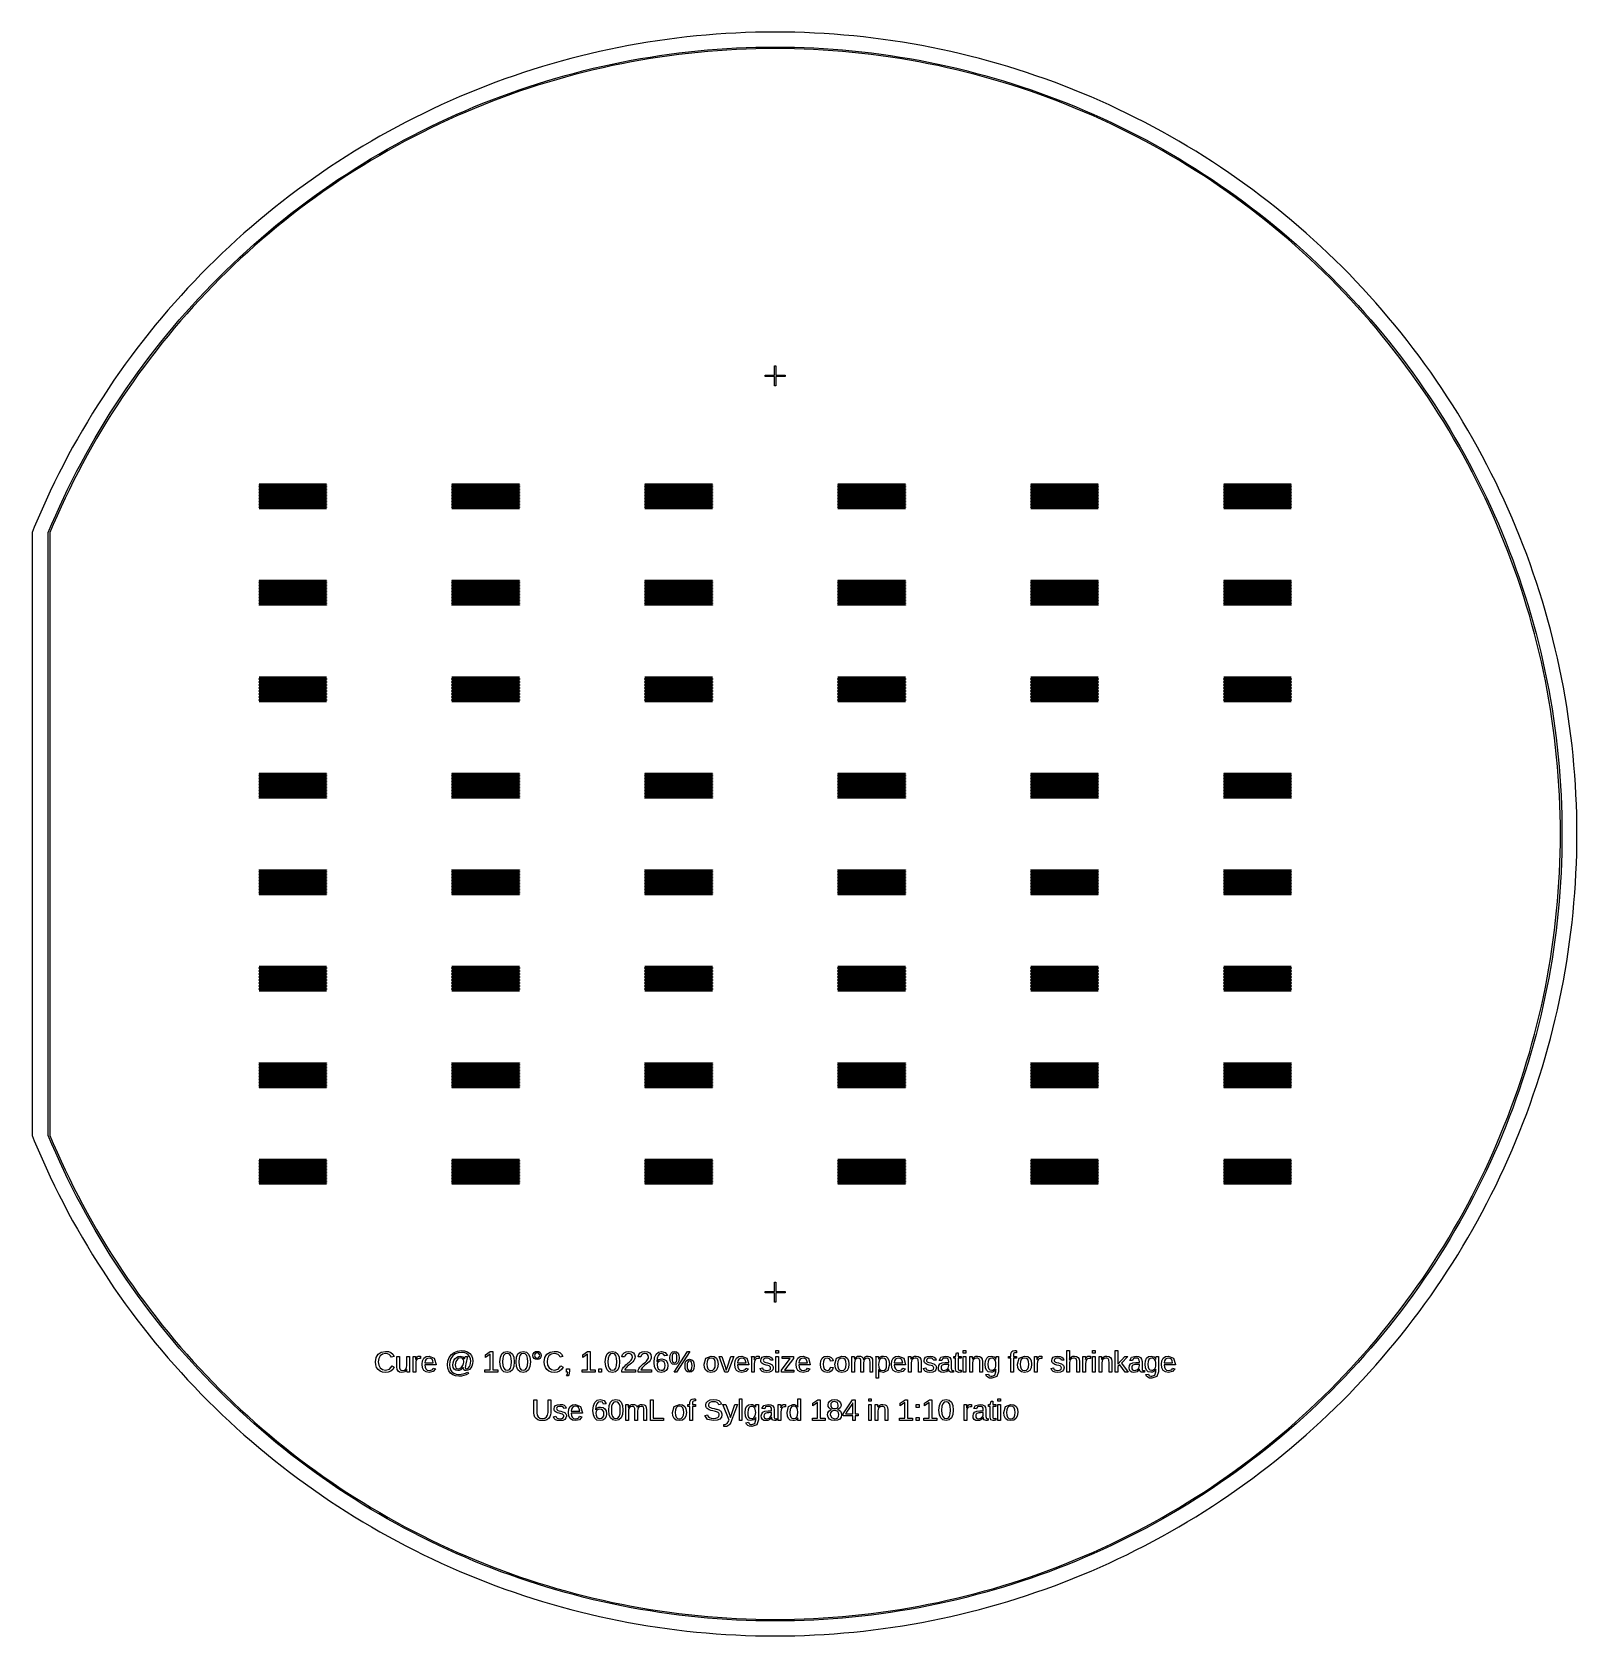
# Model space of a CAD drawing. Extents: x -16 to 132, y -40 to 113.
import ezdxf

# ---------------------------------------------------------------- set-up
doc = ezdxf.new("R2010")
doc.units = 0

msp = doc.modelspace()

# ---------------------------------------------------------------- linework, layer by layer
for p, q in [((51.4667, 113.221), (50.5294, 113.17)), ((52.4046, 113.262), (51.4667, 113.221)), ((53.343, 113.291), (52.4046, 113.262)), ((54.2816, 113.308), (53.343, 113.291)), ((55.2204, 113.314), (54.2816, 113.308)), ((56.1592, 113.308), (55.2204, 113.314)), ((57.0978, 113.291), (56.1592, 113.308)), ((58.0361, 113.262), (57.0978, 113.291)), ((58.9741, 113.221), (58.0361, 113.262)), ((59.9114, 113.17), (58.9741, 113.221)), ((40.296, 111.844), (39.3764, 111.655)), ((41.2178, 112.021), (40.296, 111.844)), ((42.1418, 112.187), (41.2178, 112.021)), ((43.0678, 112.342), (42.1418, 112.187)), ((43.9955, 112.486), (43.0678, 112.342)), ((44.925, 112.618), (43.9955, 112.486)), ((45.856, 112.738), (44.925, 112.618)), ((46.7884, 112.847), (45.856, 112.738)), ((47.7221, 112.945), (46.7884, 112.847)), ((48.6569, 113.032), (47.7221, 112.945)), ((49.5927, 113.106), (48.6569, 113.032)), ((50.5294, 113.17), (49.5927, 113.106)), ((49.6975, 111.685), (50.6167, 111.747)), ((50.6167, 111.747), (51.5367, 111.798)), ((51.5367, 111.798), (52.4571, 111.838)), ((52.4571, 111.838), (53.378, 111.866)), ((53.3817, 111.716), (52.4626, 111.688)), ((53.378, 111.866), (54.2991, 111.883)), ((54.301, 111.733), (53.3817, 111.716)), ((54.2991, 111.883), (55.2204, 111.889)), ((55.2204, 111.739), (54.301, 111.733)), ((55.2204, 111.889), (56.1417, 111.883)), ((56.1398, 111.733), (55.2204, 111.739)), ((57.0591, 111.716), (56.1398, 111.733)), ((56.1417, 111.883), (57.0628, 111.866)), ((57.9782, 111.688), (57.0591, 111.716)), ((57.0628, 111.866), (57.9837, 111.838)), ((57.9837, 111.838), (58.9041, 111.798)), ((58.9041, 111.798), (59.8241, 111.747)), ((59.8241, 111.747), (60.7433, 111.685)), ((60.8481, 113.106), (59.9114, 113.17)), ((61.7839, 113.032), (60.8481, 113.106)), ((62.7187, 112.945), (61.7839, 113.032)), ((63.6524, 112.847), (62.7187, 112.945)), ((64.5848, 112.738), (63.6524, 112.847)), ((65.5158, 112.618), (64.5848, 112.738)), ((66.4453, 112.486), (65.5158, 112.618)), ((67.373, 112.342), (66.4453, 112.486)), ((68.299, 112.187), (67.373, 112.342)), ((69.2229, 112.021), (68.299, 112.187)), ((70.1448, 111.844), (69.2229, 112.021)), ((71.0644, 111.655), (70.1448, 111.844)), ((33.9137, 110.287), (33.0136, 110.02)), ((34.8169, 110.542), (33.9137, 110.287)), ((35.7232, 110.787), (34.8169, 110.542)), ((36.6324, 111.021), (35.7232, 110.787)), ((37.5445, 111.243), (36.6324, 111.021)), ((38.4592, 111.455), (37.5445, 111.243)), ((39.3764, 111.655), (38.4592, 111.455)), ((38.7714, 110.064), (39.6715, 110.261)), ((39.6715, 110.261), (40.574, 110.446)), ((40.6033, 110.299), (39.7026, 110.114)), ((40.574, 110.446), (41.4787, 110.62)), ((41.5061, 110.473), (40.6033, 110.299)), ((41.4787, 110.62), (42.3854, 110.783)), ((42.4111, 110.636), (41.5061, 110.473)), ((42.3854, 110.783), (43.2941, 110.935)), ((43.318, 110.787), (42.4111, 110.636)), ((43.2941, 110.935), (44.2046, 111.076)), ((44.2266, 110.928), (43.318, 110.787)), ((44.2046, 111.076), (45.1168, 111.206)), ((45.1369, 111.057), (44.2266, 110.928)), ((45.1168, 111.206), (46.0304, 111.324)), ((46.0488, 111.175), (45.1369, 111.057)), ((46.0304, 111.324), (46.9455, 111.431)), ((46.962, 111.282), (46.0488, 111.175)), ((46.9455, 111.431), (47.8618, 111.527)), ((47.8765, 111.378), (46.962, 111.282)), ((47.8618, 111.527), (48.7792, 111.612)), ((48.792, 111.462), (47.8765, 111.378)), ((48.7792, 111.612), (49.6975, 111.685)), ((49.7086, 111.536), (48.792, 111.462)), ((50.6259, 111.598), (49.7086, 111.536)), ((51.544, 111.648), (50.6259, 111.598)), ((52.4626, 111.688), (51.544, 111.648)), ((58.8968, 111.648), (57.9782, 111.688)), ((59.8148, 111.598), (58.8968, 111.648)), ((60.7322, 111.536), (59.8148, 111.598)), ((61.6488, 111.462), (60.7322, 111.536)), ((60.7433, 111.685), (61.6616, 111.612)), ((62.5643, 111.378), (61.6488, 111.462)), ((61.6616, 111.612), (62.579, 111.527)), ((63.4788, 111.282), (62.5643, 111.378)), ((62.579, 111.527), (63.4953, 111.431)), ((64.392, 111.175), (63.4788, 111.282)), ((63.4953, 111.431), (64.4104, 111.324)), ((65.3038, 111.057), (64.392, 111.175)), ((64.4104, 111.324), (65.324, 111.206)), ((66.2142, 110.928), (65.3038, 111.057)), ((65.324, 111.206), (66.2362, 111.076)), ((67.1228, 110.787), (66.2142, 110.928)), ((66.2362, 111.076), (67.1467, 110.935)), ((68.0297, 110.636), (67.1228, 110.787)), ((67.1467, 110.935), (68.0554, 110.783)), ((68.9346, 110.473), (68.0297, 110.636)), ((68.0554, 110.783), (68.9621, 110.62)), ((69.8375, 110.299), (68.9346, 110.473)), ((68.9621, 110.62), (69.8668, 110.446)), ((70.7382, 110.114), (69.8375, 110.299)), ((69.8668, 110.446), (70.7693, 110.261)), ((70.7693, 110.261), (71.6694, 110.064)), ((71.9816, 111.455), (71.0644, 111.655)), ((72.8963, 111.243), (71.9816, 111.455)), ((73.8084, 111.021), (72.8963, 111.243)), ((74.7176, 110.787), (73.8084, 111.021)), ((75.6239, 110.542), (74.7176, 110.787)), ((76.5271, 110.287), (75.6239, 110.542)), ((77.4272, 110.02), (76.5271, 110.287)), ((29.4483, 108.842), (28.5664, 108.52)), ((30.3342, 109.153), (29.4483, 108.842)), ((31.2238, 109.452), (30.3342, 109.153)), ((32.1169, 109.742), (31.2238, 109.452)), ((33.0136, 110.02), (32.1169, 109.742)), ((32.5473, 108.383), (33.4273, 108.656)), ((33.4273, 108.656), (34.3105, 108.918)), ((34.3523, 108.774), (33.4708, 108.512)), ((34.3105, 108.918), (35.1969, 109.169)), ((35.237, 109.025), (34.3523, 108.774)), ((35.1969, 109.169), (36.0864, 109.409)), ((36.1246, 109.264), (35.237, 109.025)), ((36.0864, 109.409), (36.9787, 109.639)), ((37.0151, 109.493), (36.1246, 109.264)), ((36.9787, 109.639), (37.8737, 109.857)), ((37.9084, 109.711), (37.0151, 109.493)), ((37.8737, 109.857), (38.7714, 110.064)), ((38.8042, 109.918), (37.9084, 109.711)), ((39.7026, 110.114), (38.8042, 109.918)), ((71.6366, 109.918), (70.7382, 110.114)), ((72.5324, 109.711), (71.6366, 109.918)), ((71.6694, 110.064), (72.5671, 109.857)), ((73.4257, 109.493), (72.5324, 109.711)), ((72.5671, 109.857), (73.4621, 109.639)), ((74.3162, 109.264), (73.4257, 109.493)), ((73.4621, 109.639), (74.3544, 109.409)), ((75.2038, 109.025), (74.3162, 109.264)), ((74.3544, 109.409), (75.2439, 109.169)), ((76.0885, 108.774), (75.2038, 109.025)), ((75.2439, 109.169), (76.1303, 108.918)), ((76.97, 108.512), (76.0885, 108.774)), ((76.1303, 108.918), (77.0135, 108.656)), ((77.0135, 108.656), (77.8935, 108.383)), ((78.3239, 109.742), (77.4272, 110.02)), ((79.217, 109.452), (78.3239, 109.742)), ((80.1066, 109.153), (79.217, 109.452)), ((80.9925, 108.842), (80.1066, 109.153)), ((81.8744, 108.52), (80.9925, 108.842)), ((25.08, 107.126), (24.2194, 106.751)), ((25.9451, 107.49), (25.08, 107.126)), ((26.8146, 107.844), (25.9451, 107.49)), ((27.6884, 108.188), (26.8146, 107.844)), ((28.5664, 108.52), (27.6884, 108.188)), ((28.2013, 106.858), (29.0629, 107.184)), ((29.0629, 107.184), (29.9284, 107.5)), ((29.9789, 107.359), (29.1151, 107.044)), ((29.9284, 107.5), (30.7977, 107.805)), ((30.8465, 107.663), (29.9789, 107.359)), ((30.7977, 107.805), (31.6707, 108.099)), ((31.7178, 107.957), (30.8465, 107.663)), ((31.6707, 108.099), (32.5473, 108.383)), ((32.5926, 108.24), (31.7178, 107.957)), ((33.4708, 108.512), (32.5926, 108.24)), ((77.8482, 108.24), (76.97, 108.512)), ((78.723, 107.957), (77.8482, 108.24)), ((77.8935, 108.383), (78.7701, 108.099)), ((79.5943, 107.663), (78.723, 107.957)), ((78.7701, 108.099), (79.6431, 107.805)), ((80.4619, 107.359), (79.5943, 107.663)), ((79.6431, 107.805), (80.5124, 107.5)), ((81.3257, 107.044), (80.4619, 107.359)), ((80.5124, 107.5), (81.3779, 107.184)), ((81.3779, 107.184), (82.2395, 106.858)), ((82.7524, 108.188), (81.8744, 108.52)), ((83.6262, 107.844), (82.7524, 108.188)), ((84.4957, 107.49), (83.6262, 107.844)), ((85.3608, 107.126), (84.4957, 107.49)), ((86.2214, 106.751), (85.3608, 107.126)), ((22.5124, 105.969), (21.6663, 105.562)), ((23.3635, 106.365), (22.5124, 105.969)), ((24.2194, 106.751), (23.3635, 106.365)), ((24.7969, 105.448), (25.6414, 105.816)), ((25.7005, 105.678), (24.8577, 105.311)), ((25.6414, 105.816), (26.4904, 106.174)), ((26.5479, 106.035), (25.7005, 105.678)), ((26.4904, 106.174), (27.3438, 106.521)), ((27.3995, 106.382), (26.5479, 106.035)), ((27.3438, 106.521), (28.2013, 106.858)), ((28.2553, 106.718), (27.3995, 106.382)), ((29.1151, 107.044), (28.2553, 106.718)), ((82.1855, 106.718), (81.3257, 107.044)), ((83.0413, 106.382), (82.1855, 106.718)), ((82.2395, 106.858), (83.097, 106.521)), ((83.8929, 106.035), (83.0413, 106.382)), ((83.097, 106.521), (83.9503, 106.174)), ((84.7402, 105.678), (83.8929, 106.035)), ((83.9503, 106.174), (84.7993, 105.816)), ((85.5831, 105.311), (84.7402, 105.678)), ((84.7993, 105.816), (85.6439, 105.448)), ((87.0773, 106.365), (86.2214, 106.751)), ((87.9284, 105.969), (87.0773, 106.365)), ((88.7745, 105.562), (87.9284, 105.969)), ((19.1586, 104.281), (18.3333, 103.833)), ((19.9892, 104.718), (19.1586, 104.281)), ((20.8251, 105.145), (19.9892, 104.718)), ((21.6663, 105.562), (20.8251, 105.145)), ((21.4658, 103.872), (22.2913, 104.282)), ((22.3571, 104.147), (21.5333, 103.738)), ((22.2913, 104.282), (23.1217, 104.681)), ((23.1858, 104.545), (22.3571, 104.147)), ((23.1217, 104.681), (23.957, 105.069)), ((24.0194, 104.933), (23.1858, 104.545)), ((23.957, 105.069), (24.7969, 105.448)), ((24.8577, 105.311), (24.0194, 104.933)), ((86.4214, 104.933), (85.5831, 105.311)), ((85.6439, 105.448), (86.4838, 105.069)), ((87.255, 104.545), (86.4214, 104.933)), ((86.4838, 105.069), (87.3191, 104.681)), ((88.0837, 104.147), (87.255, 104.545)), ((87.3191, 104.681), (88.1495, 104.282)), ((88.9075, 103.738), (88.0837, 104.147)), ((88.1495, 104.282), (88.975, 103.872)), ((89.6157, 105.145), (88.7745, 105.562)), ((90.4516, 104.718), (89.6157, 105.145)), ((91.2822, 104.281), (90.4516, 104.718)), ((92.1075, 103.833), (91.2822, 104.281)), ((16.6997, 102.908), (15.8915, 102.43)), ((17.5137, 103.375), (16.6997, 102.908)), ((18.3333, 103.833), (17.5137, 103.375)), ((18.2161, 102.135), (19.0205, 102.585)), ((19.0205, 102.585), (19.8303, 103.024)), ((19.901, 102.892), (19.0928, 102.453)), ((19.8303, 103.024), (20.6455, 103.453)), ((20.7145, 103.32), (19.901, 102.892)), ((20.6455, 103.453), (21.4658, 103.872)), ((21.5333, 103.738), (20.7145, 103.32)), ((89.7263, 103.32), (88.9075, 103.738)), ((88.975, 103.872), (89.7953, 103.453)), ((90.5398, 102.892), (89.7263, 103.32)), ((89.7953, 103.453), (90.6105, 103.024)), ((91.348, 102.453), (90.5398, 102.892)), ((90.6105, 103.024), (91.4203, 102.585)), ((91.4203, 102.585), (92.2247, 102.135)), ((92.9271, 103.375), (92.1075, 103.833)), ((93.7411, 102.908), (92.9271, 103.375)), ((94.5493, 102.43), (93.7411, 102.908)), ((14.2931, 101.445), (13.503, 100.938)), ((15.0893, 101.942), (14.2931, 101.445)), ((15.8915, 102.43), (15.0893, 101.942)), ((15.8368, 100.729), (16.6241, 101.208)), ((16.7012, 101.079), (15.9155, 100.601)), ((16.6241, 101.208), (17.4173, 101.676)), ((17.4928, 101.547), (16.7012, 101.079)), ((17.4173, 101.676), (18.2161, 102.135)), ((18.29, 102.005), (17.4928, 101.547)), ((19.0928, 102.453), (18.29, 102.005)), ((92.1508, 102.005), (91.348, 102.453)), ((92.948, 101.547), (92.1508, 102.005)), ((92.2247, 102.135), (93.0235, 101.676)), ((93.7395, 101.079), (92.948, 101.547)), ((93.0235, 101.676), (93.8167, 101.208)), ((94.5253, 100.601), (93.7395, 101.079)), ((93.8167, 101.208), (94.604, 100.729)), ((95.3515, 101.942), (94.5493, 102.43)), ((96.1477, 101.445), (95.3515, 101.942)), ((96.9378, 100.938), (96.1477, 101.445)), ((11.9419, 99.8947), (11.1711, 99.3588)), ((12.7193, 100.421), (11.9419, 99.8947)), ((13.503, 100.938), (12.7193, 100.421)), ((13.511, 99.2362), (14.2801, 99.7433)), ((14.3619, 99.6176), (13.5943, 99.1115)), ((14.2801, 99.7433), (15.0555, 100.241)), ((15.1357, 100.114), (14.3619, 99.6176)), ((15.0555, 100.241), (15.8368, 100.729)), ((15.9155, 100.601), (15.1357, 100.114)), ((95.3051, 100.114), (94.5253, 100.601)), ((94.604, 100.729), (95.3853, 100.241)), ((96.0789, 99.6176), (95.3051, 100.114)), ((95.3853, 100.241), (96.1607, 99.7433)), ((96.8465, 99.1115), (96.0789, 99.6176)), ((96.1607, 99.7433), (96.9298, 99.2362)), ((97.7215, 100.421), (96.9378, 100.938)), ((98.4989, 99.8947), (97.7215, 100.421)), ((99.2697, 99.3588), (98.4989, 99.8947)), ((9.64941, 98.259), (8.8988, 97.6951)), ((10.4069, 98.8136), (9.64941, 98.259)), ((11.1711, 99.3588), (10.4069, 98.8136)), ((11.2416, 97.6587), (11.9916, 98.1938)), ((12.078, 98.0711), (11.3295, 97.5371)), ((11.9916, 98.1938), (12.7481, 98.7196)), ((12.8329, 98.5959), (12.078, 98.0711)), ((12.7481, 98.7196), (13.511, 99.2362)), ((13.5943, 99.1115), (12.8329, 98.5959)), ((97.6078, 98.5959), (96.8465, 99.1115)), ((96.9298, 99.2362), (97.6927, 98.7196)), ((98.3628, 98.0711), (97.6078, 98.5959)), ((97.6927, 98.7196), (98.4492, 98.1938)), ((99.1113, 97.5371), (98.3628, 98.0711)), ((98.4492, 98.1938), (99.1992, 97.6587)), ((100.034, 98.8136), (99.2697, 99.3588)), ((100.791, 98.259), (100.034, 98.8136)), ((101.542, 97.6951), (100.791, 98.259)), ((7.41866, 96.54), (6.68932, 95.9489)), ((8.15518, 97.1221), (7.41866, 96.54)), ((8.8988, 97.6951), (8.15518, 97.1221)), ((9.03189, 95.9987), (9.76166, 96.5611)), ((9.85249, 96.4417), (9.12418, 95.8804)), ((9.76166, 96.5611), (10.4983, 97.1144)), ((10.5876, 96.9939), (9.85249, 96.4417)), ((10.4983, 97.1144), (11.2416, 97.6587)), ((11.3295, 97.5371), (10.5876, 96.9939)), ((99.8532, 96.9939), (99.1113, 97.5371)), ((99.1992, 97.6587), (99.9425, 97.1144)), ((100.588, 96.4417), (99.8532, 96.9939)), ((99.9425, 97.1144), (100.679, 96.5611)), ((101.317, 95.8804), (100.588, 96.4417)), ((100.679, 96.5611), (101.409, 95.9987)), ((102.286, 97.1221), (101.542, 97.6951)), ((103.022, 96.54), (102.286, 97.1221)), ((103.751, 95.9489), (103.022, 96.54)), ((5.96729, 95.3489), (5.25269, 94.7401)), ((6.68932, 95.9489), (5.96729, 95.3489)), ((7.59332, 94.8474), (8.30908, 95.4274)), ((8.4028, 95.3103), (7.68849, 94.7314)), ((8.30908, 95.4274), (9.03189, 95.9987)), ((9.12418, 95.8804), (8.4028, 95.3103)), ((102.038, 95.3103), (101.317, 95.8804)), ((101.409, 95.9987), (102.132, 95.4274)), ((102.752, 94.7314), (102.038, 95.3103)), ((102.132, 95.4274), (102.847, 94.8474)), ((104.474, 95.3489), (103.751, 95.9489)), ((105.188, 94.7401), (104.474, 95.3489)), ((3.84615, 93.4964), (3.15443, 92.8616)), ((4.54559, 94.1225), (3.84615, 93.4964)), ((5.25269, 94.7401), (4.54559, 94.1225)), ((5.48953, 93.055), (6.18346, 93.661)), ((6.28143, 93.5475), (5.5889, 92.9426)), ((6.18346, 93.661), (6.88475, 94.2585)), ((6.98132, 94.1438), (6.28143, 93.5475)), ((6.88475, 94.2585), (7.59332, 94.8474)), ((7.68849, 94.7314), (6.98132, 94.1438)), ((103.459, 94.1438), (102.752, 94.7314)), ((102.847, 94.8474), (103.556, 94.2585)), ((104.159, 93.5475), (103.459, 94.1438)), ((103.556, 94.2585), (104.257, 93.661)), ((104.852, 92.9426), (104.159, 93.5475)), ((104.257, 93.661), (104.951, 93.055)), ((105.895, 94.1225), (105.188, 94.7401)), ((106.595, 93.4964), (105.895, 94.1225)), ((107.286, 92.8616), (106.595, 93.4964)), ((2.47055, 92.2185), (1.79462, 91.567)), ((3.15443, 92.8616), (2.47055, 92.2185)), ((3.45314, 91.1864), (4.12428, 91.8176)), ((4.12428, 91.8176), (4.80312, 92.4405)), ((4.90385, 92.3294), (4.22638, 91.7077)), ((4.80312, 92.4405), (5.48953, 93.055)), ((5.5889, 92.9426), (4.90385, 92.3294)), ((105.537, 92.3294), (104.852, 92.9426)), ((104.951, 93.055), (105.638, 92.4405)), ((106.214, 91.7077), (105.537, 92.3294)), ((105.638, 92.4405), (106.317, 91.8176)), ((106.317, 91.8176), (106.988, 91.1864)), ((107.97, 92.2185), (107.286, 92.8616)), ((108.646, 91.567), (107.97, 92.2185)), ((1.12674, 90.9073), (0.46699, 90.2394)), ((1.79462, 91.567), (1.12674, 90.9073)), ((2.13437, 89.8996), (2.78981, 90.5471)), ((2.89456, 90.4397), (2.24043, 89.7936)), ((2.78981, 90.5471), (3.45314, 91.1864)), ((3.55658, 91.0778), (2.89456, 90.4397)), ((4.22638, 91.7077), (3.55658, 91.0778)), ((106.884, 91.0778), (106.214, 91.7077)), ((107.546, 90.4397), (106.884, 91.0778)), ((106.988, 91.1864), (107.651, 90.5471)), ((108.2, 89.7936), (107.546, 90.4397)), ((107.651, 90.5471), (108.306, 89.8996)), ((109.314, 90.9073), (108.646, 91.567)), ((109.974, 90.2394), (109.314, 90.9073)), ((-0.82764, 88.8796), (-1.46234, 88.1879)), ((-0.18448, 89.5634), (-0.82764, 88.8796)), ((0.46699, 90.2394), (-0.18448, 89.5634)), ((0.84755, 88.5809), (1.48691, 89.2442)), ((1.59427, 89.1394), (0.95619, 88.4774)), ((1.48691, 89.2442), (2.13437, 89.8996)), ((2.24043, 89.7936), (1.59427, 89.1394)), ((108.847, 89.1394), (108.2, 89.7936)), ((108.306, 89.8996), (108.954, 89.2442)), ((109.485, 88.4774), (108.847, 89.1394)), ((108.954, 89.2442), (109.593, 88.5809)), ((110.625, 89.5634), (109.974, 90.2394)), ((111.268, 88.8796), (110.625, 89.5634)), ((111.903, 88.1879), (111.268, 88.8796)), ((-2.08852, 87.4884), (-2.70605, 86.7813)), ((-1.46234, 88.1879), (-2.08852, 87.4884)), ((-1.021, 86.5445), (-0.40649, 87.2309)), ((-0.40649, 87.2309), (0.21638, 87.9097)), ((0.32628, 87.8076), (-0.29535, 87.1301)), ((0.21638, 87.9097), (0.84755, 88.5809)), ((0.95619, 88.4774), (0.32628, 87.8076)), ((110.115, 87.8076), (109.485, 88.4774)), ((109.593, 88.5809), (110.224, 87.9097)), ((110.736, 87.1301), (110.115, 87.8076)), ((110.224, 87.9097), (110.847, 87.2309)), ((110.847, 87.2309), (111.462, 86.5445)), ((112.529, 87.4884), (111.903, 88.1879)), ((113.147, 86.7813), (112.529, 87.4884)), ((-3.31488, 86.0667), (-3.91489, 85.3447)), ((-2.70605, 86.7813), (-3.31488, 86.0667)), ((-2.22452, 85.1492), (-1.62703, 85.8505)), ((-1.51346, 85.7526), (-2.10974, 85.0527)), ((-1.62703, 85.8505), (-1.021, 86.5445)), ((-0.90863, 86.4451), (-1.51346, 85.7526)), ((-0.29535, 87.1301), (-0.90863, 86.4451)), ((111.349, 86.4451), (110.736, 87.1301)), ((111.954, 85.7526), (111.349, 86.4451)), ((111.462, 86.5445), (112.068, 85.8505)), ((112.551, 85.0527), (111.954, 85.7526)), ((112.068, 85.8505), (112.665, 85.1492)), ((113.756, 86.0667), (113.147, 86.7813)), ((114.356, 85.3447), (113.756, 86.0667)), ((-4.50598, 84.6153), (-5.08809, 83.8788)), ((-3.91489, 85.3447), (-4.50598, 84.6153)), ((-3.39343, 83.7249), (-2.81334, 84.4407)), ((-2.69739, 84.3455), (-3.27632, 83.6312)), ((-2.81334, 84.4407), (-2.22452, 85.1492)), ((-2.10974, 85.0527), (-2.69739, 84.3455)), ((113.138, 84.3455), (112.551, 85.0527)), ((112.665, 85.1492), (113.254, 84.4407)), ((113.717, 83.6312), (113.138, 84.3455)), ((113.254, 84.4407), (113.834, 83.7249)), ((114.947, 84.6153), (114.356, 85.3447)), ((115.529, 83.8788), (114.947, 84.6153)), ((-5.6611, 83.1352), (-6.22496, 82.3846)), ((-5.08809, 83.8788), (-5.6611, 83.1352)), ((-4.52704, 82.2723), (-3.96469, 83.0021)), ((-3.84644, 82.9098), (-4.40765, 82.1815)), ((-3.96469, 83.0021), (-3.39343, 83.7249)), ((-3.27632, 83.6312), (-3.84644, 82.9098)), ((114.287, 82.9098), (113.717, 83.6312)), ((113.834, 83.7249), (114.406, 83.0021)), ((114.848, 82.1815), (114.287, 82.9098)), ((114.406, 83.0021), (114.968, 82.2723)), ((116.102, 83.1352), (115.529, 83.8788)), ((116.666, 82.3846), (116.102, 83.1352)), ((-6.77956, 81.6271), (-7.32481, 80.8629)), ((-6.22496, 82.3846), (-6.77956, 81.6271)), ((-5.62465, 80.7924), (-5.08038, 81.5357)), ((-4.9599, 81.4464), (-5.50308, 80.7045)), ((-5.08038, 81.5357), (-4.52704, 82.2723)), ((-4.40765, 82.1815), (-4.9599, 81.4464)), ((55.1565, 80.5937), (55.1565, 81.4884)), ((55.1565, 81.4884), (55.2843, 81.4884)), ((55.2843, 81.4884), (55.2843, 80.5937)), ((115.401, 81.4464), (114.848, 82.1815)), ((114.968, 82.2723), (115.521, 81.5357)), ((115.944, 80.7045), (115.401, 81.4464)), ((115.521, 81.5357), (116.065, 80.7924)), ((117.22, 81.6271), (116.666, 82.3846)), ((117.766, 80.8629), (117.22, 81.6271)), ((-7.86066, 80.0921), (-8.38701, 79.3147)), ((-7.32481, 80.8629), (-7.86066, 80.0921)), ((-6.68562, 79.2859), (-6.15976, 80.0424)), ((-6.03712, 79.956), (-6.56194, 79.201)), ((-6.15976, 80.0424), (-5.62465, 80.7924)), ((-5.50308, 80.7045), (-6.03712, 79.956)), ((54.2617, 80.4658), (54.2617, 80.5937)), ((54.2617, 80.5937), (55.1565, 80.5937)), ((55.1565, 80.4658), (54.2617, 80.4658)), ((55.1565, 79.5711), (55.1565, 80.4658)), ((55.2843, 79.5711), (55.1565, 79.5711)), ((55.2843, 80.5937), (56.1791, 80.5937)), ((56.1791, 80.4658), (55.2843, 80.4658)), ((55.2843, 80.4658), (55.2843, 79.5711)), ((56.1791, 80.5937), (56.1791, 80.4658)), ((116.478, 79.956), (115.944, 80.7045)), ((116.065, 80.7924), (116.601, 80.0424)), ((117.003, 79.201), (116.478, 79.956)), ((116.601, 80.0424), (117.126, 79.2859)), ((118.301, 80.0921), (117.766, 80.8629)), ((118.828, 79.3147), (118.301, 80.0921)), ((-8.90378, 78.531), (-9.41087, 77.7409)), ((-8.38701, 79.3147), (-8.90378, 78.531)), ((-7.7093, 77.7539), (-7.20216, 78.523)), ((-7.07744, 78.4397), (-7.58357, 77.6721)), ((-7.20216, 78.523), (-6.68562, 79.2859)), ((-6.56194, 79.201), (-7.07744, 78.4397)), ((117.518, 78.4397), (117.003, 79.201)), ((117.126, 79.2859), (117.643, 78.523)), ((118.024, 77.6721), (117.518, 78.4397)), ((117.643, 78.523), (118.15, 77.7539)), ((119.345, 78.531), (118.828, 79.3147)), ((119.852, 77.7409), (119.345, 78.531)), ((-9.90825, 76.9447), (-10.3958, 76.1425)), ((-9.41087, 77.7409), (-9.90825, 76.9447)), ((-8.69507, 76.1972), (-8.20695, 76.9785)), ((-8.08023, 76.8983), (-8.56737, 76.1185)), ((-8.20695, 76.9785), (-7.7093, 77.7539)), ((-7.58357, 77.6721), (-8.08023, 76.8983)), ((118.521, 76.8983), (118.024, 77.6721)), ((118.15, 77.7539), (118.648, 76.9785)), ((119.008, 76.1185), (118.521, 76.8983)), ((118.648, 76.9785), (119.136, 76.1972)), ((120.349, 76.9447), (119.852, 77.7409)), ((120.837, 76.1425), (120.349, 76.9447)), ((-10.8735, 75.3343), (-11.3412, 74.5203)), ((-10.3958, 76.1425), (-10.8735, 75.3343)), ((-9.64235, 74.6167), (-9.17355, 75.4099)), ((-9.04491, 75.3327), (-9.51276, 74.5412)), ((-9.17355, 75.4099), (-8.69507, 76.1972)), ((-8.56737, 76.1185), (-9.04491, 75.3327)), ((119.486, 75.3327), (119.008, 76.1185)), ((119.136, 76.1972), (119.614, 75.4099)), ((119.954, 74.5412), (119.486, 75.3327)), ((119.614, 75.4099), (120.083, 74.6167)), ((121.314, 75.3343), (120.837, 76.1425)), ((121.782, 74.5203), (121.314, 75.3343)), ((-11.799, 73.7007), (-12.2466, 72.8754)), ((-11.3412, 74.5203), (-11.799, 73.7007)), ((-10.5506, 73.0135), (-10.1014, 73.8179)), ((-9.97086, 73.744), (-10.4191, 72.9412)), ((-10.1014, 73.8179), (-9.64235, 74.6167)), ((-9.51276, 74.5412), (-9.97086, 73.744)), ((120.412, 73.744), (119.954, 74.5412)), ((120.083, 74.6167), (120.542, 73.8179)), ((120.86, 72.9412), (120.412, 73.744)), ((120.542, 73.8179), (120.991, 73.0135)), ((122.24, 73.7007), (121.782, 74.5203)), ((122.687, 72.8754), (122.24, 73.7007)), ((-12.684, 72.0448), (-13.1112, 71.2089)), ((-12.2466, 72.8754), (-12.684, 72.0448)), ((-11.4191, 71.3885), (-10.9898, 72.2037)), ((-10.8575, 72.133), (-11.286, 71.3195)), ((-10.9898, 72.2037), (-10.5506, 73.0135)), ((-10.4191, 72.9412), (-10.8575, 72.133)), ((121.298, 72.133), (120.86, 72.9412)), ((120.991, 73.0135), (121.431, 72.2037)), ((121.727, 71.3195), (121.298, 72.133)), ((121.431, 72.2037), (121.86, 71.3885)), ((123.125, 72.0448), (122.687, 72.8754)), ((123.552, 71.2089), (123.125, 72.0448)), ((-13.1112, 71.2089), (-13.5282, 70.3677)), ((-12.2476, 69.7427), (-11.8384, 70.5682)), ((-11.7044, 70.5007), (-12.1128, 69.6769)), ((-11.8384, 70.5682), (-11.4191, 71.3885)), ((-11.286, 71.3195), (-11.7044, 70.5007)), ((122.145, 70.5007), (121.727, 71.3195)), ((121.86, 71.3885), (122.279, 70.5682)), ((122.554, 69.6769), (122.145, 70.5007)), ((122.279, 70.5682), (122.688, 69.7427)), ((123.969, 70.3677), (123.552, 71.2089)), ((-13.9348, 69.5216), (-14.3309, 68.6705)), ((-13.5282, 70.3677), (-13.9348, 69.5216)), ((-13.0354, 68.077), (-12.6466, 68.9123)), ((-12.6466, 68.9123), (-12.2476, 69.7427)), ((-12.1128, 69.6769), (-12.511, 68.8482)), ((5.98221, 70.1861), (5.98221, 70.1964)), ((5.98221, 70.1964), (12.4246, 70.1964)), ((12.4246, 70.1861), (5.98221, 70.1861)), ((5.98221, 70.1452), (5.98221, 70.1555)), ((5.98221, 70.1555), (12.4246, 70.1555)), ((12.4246, 70.1452), (5.98221, 70.1452)), ((5.98221, 70.1043), (5.98221, 70.1145)), ((5.98221, 70.1145), (12.4246, 70.1145)), ((12.4246, 70.1043), (5.98221, 70.1043)), ((5.98221, 70.0634), (5.98221, 70.0737)), ((5.98221, 70.0737), (12.4246, 70.0737)), ((12.4246, 70.0634), (5.98221, 70.0634)), ((5.98221, 70.0225), (5.98221, 70.0327)), ((5.98221, 70.0327), (12.4246, 70.0327)), ((12.4246, 70.0225), (5.98221, 70.0225)), ((5.98221, 69.9816), (5.98221, 69.9918)), ((5.98221, 69.9918), (12.4246, 69.9918)), ((12.4246, 69.9816), (5.98221, 69.9816)), ((5.98221, 69.9407), (5.98221, 69.9509)), ((5.98221, 69.9509), (12.4246, 69.9509)), ((12.4246, 69.9407), (5.98221, 69.9407)), ((5.98221, 69.8998), (5.98221, 69.91)), ((5.98221, 69.91), (12.4246, 69.91)), ((12.4246, 69.8998), (5.98221, 69.8998)), ((5.98221, 69.8589), (5.98221, 69.8691)), ((5.98221, 69.8691), (12.4246, 69.8691)), ((12.4246, 69.8589), (5.98221, 69.8589)), ((5.98221, 69.818), (5.98221, 69.8282)), ((5.98221, 69.8282), (12.4246, 69.8282)), ((12.4246, 69.818), (5.98221, 69.818)), ((5.98221, 69.7771), (5.98221, 69.7873)), ((5.98221, 69.7873), (12.4246, 69.7873)), ((12.4246, 69.7771), (5.98221, 69.7771)), ((5.98221, 69.7362), (5.98221, 69.7464)), ((5.98221, 69.7464), (12.4246, 69.7464)), ((12.4246, 69.7362), (5.98221, 69.7362)), ((5.98221, 69.6953), (5.98221, 69.7055)), ((5.98221, 69.7055), (12.4246, 69.7055)), ((12.4246, 69.6953), (5.98221, 69.6953)), ((5.98221, 69.6544), (5.98221, 69.6646)), ((5.98221, 69.6646), (12.4246, 69.6646)), ((12.4246, 69.6544), (5.98221, 69.6544)), ((5.98221, 69.6135), (5.98221, 69.6237)), ((5.98221, 69.6237), (12.4246, 69.6237)), ((12.4246, 69.6135), (5.98221, 69.6135)), ((5.98221, 69.5726), (5.98221, 69.5828)), ((5.98221, 69.5828), (12.4246, 69.5828)), ((12.4246, 69.5726), (5.98221, 69.5726)), ((5.98221, 69.5317), (5.98221, 69.5419)), ((5.98221, 69.5419), (12.4246, 69.5419)), ((12.4246, 69.5317), (5.98221, 69.5317)), ((5.98221, 69.4908), (5.98221, 69.501)), ((5.98221, 69.501), (12.4246, 69.501)), ((12.4246, 69.4908), (5.98221, 69.4908)), ((5.98221, 69.4499), (5.98221, 69.4601)), ((5.98221, 69.4601), (12.4246, 69.4601)), ((12.4246, 69.4499), (5.98221, 69.4499)), ((5.98221, 69.409), (5.98221, 69.4192)), ((5.98221, 69.4192), (12.4246, 69.4192)), ((12.4246, 69.409), (5.98221, 69.409)), ((5.98221, 69.3681), (5.98221, 69.3783)), ((5.98221, 69.3783), (12.4246, 69.3783)), ((12.4246, 69.3681), (5.98221, 69.3681)), ((5.98221, 69.3272), (5.98221, 69.3374)), ((5.98221, 69.3374), (12.4246, 69.3374)), ((12.4246, 69.3272), (5.98221, 69.3272)), ((5.98221, 69.2862), (5.98221, 69.2965)), ((5.98221, 69.2965), (12.4246, 69.2965)), ((12.4246, 69.2862), (5.98221, 69.2862)), ((5.98221, 69.2453), (5.98221, 69.2556)), ((5.98221, 69.2556), (12.4246, 69.2556)), ((12.4246, 69.2453), (5.98221, 69.2453)), ((5.98221, 69.2044), (5.98221, 69.2147)), ((5.98221, 69.2147), (12.4246, 69.2147)), ((12.4246, 69.2044), (5.98221, 69.2044)), ((5.98221, 69.1635), (5.98221, 69.1738)), ((5.98221, 69.1738), (12.4246, 69.1738)), ((12.4246, 69.1635), (5.98221, 69.1635)), ((5.98221, 69.1226), (5.98221, 69.1329)), ((5.98221, 69.1329), (12.4246, 69.1329)), ((12.4246, 69.1226), (5.98221, 69.1226)), ((5.98221, 69.0817), (5.98221, 69.0919)), ((5.98221, 69.0919), (12.4246, 69.0919)), ((12.4246, 69.0817), (5.98221, 69.0817)), ((5.98221, 69.0408), (5.98221, 69.0511)), ((5.98221, 69.0511), (12.4246, 69.0511)), ((12.4246, 69.0408), (5.98221, 69.0408)), ((5.98221, 68.9999), (5.98221, 69.0101)), ((5.98221, 69.0101), (12.4246, 69.0101)), ((12.4246, 68.9999), (5.98221, 68.9999)), ((5.98221, 68.959), (5.98221, 68.9693)), ((5.98221, 68.9693), (12.4246, 68.9693)), ((12.4246, 68.959), (5.98221, 68.959)), ((5.98221, 68.9181), (5.98221, 68.9284)), ((5.98221, 68.9284), (12.4246, 68.9284)), ((12.4246, 68.9181), (5.98221, 68.9181)), ((5.98221, 68.8772), (5.98221, 68.8875)), ((5.98221, 68.8875), (12.4246, 68.8875)), ((12.4246, 68.8772), (5.98221, 68.8772)), ((12.4246, 70.1964), (12.4246, 70.1861)), ((12.4246, 70.1555), (12.4246, 70.1452)), ((12.4246, 70.1145), (12.4246, 70.1043)), ((12.4246, 70.0737), (12.4246, 70.0634)), ((12.4246, 70.0327), (12.4246, 70.0225)), ((12.4246, 69.9918), (12.4246, 69.9816)), ((12.4246, 69.9509), (12.4246, 69.9407)), ((12.4246, 69.91), (12.4246, 69.8998)), ((12.4246, 69.8691), (12.4246, 69.8589)), ((12.4246, 69.8282), (12.4246, 69.818)), ((12.4246, 69.7873), (12.4246, 69.7771)), ((12.4246, 69.7464), (12.4246, 69.7362)), ((12.4246, 69.7055), (12.4246, 69.6953)), ((12.4246, 69.6646), (12.4246, 69.6544)), ((12.4246, 69.6237), (12.4246, 69.6135)), ((12.4246, 69.5828), (12.4246, 69.5726)), ((12.4246, 69.5419), (12.4246, 69.5317)), ((12.4246, 69.501), (12.4246, 69.4908)), ((12.4246, 69.4601), (12.4246, 69.4499)), ((12.4246, 69.4192), (12.4246, 69.409)), ((12.4246, 69.3783), (12.4246, 69.3681)), ((12.4246, 69.3374), (12.4246, 69.3272)), ((12.4246, 69.2965), (12.4246, 69.2862)), ((12.4246, 69.2556), (12.4246, 69.2453)), ((12.4246, 69.2147), (12.4246, 69.2044)), ((12.4246, 69.1738), (12.4246, 69.1635)), ((12.4246, 69.1329), (12.4246, 69.1226)), ((12.4246, 69.0919), (12.4246, 69.0817)), ((12.4246, 69.0511), (12.4246, 69.0408)), ((12.4246, 69.0101), (12.4246, 68.9999)), ((12.4246, 68.9693), (12.4246, 68.959)), ((12.4246, 68.9284), (12.4246, 68.9181)), ((12.4246, 68.8875), (12.4246, 68.8772)), ((24.389, 70.1861), (24.389, 70.1964)), ((24.389, 70.1964), (30.8314, 70.1964)), ((30.8314, 70.1861), (24.389, 70.1861)), ((24.389, 70.1452), (24.389, 70.1555)), ((24.389, 70.1555), (30.8314, 70.1555)), ((30.8314, 70.1452), (24.389, 70.1452)), ((24.389, 70.1043), (24.389, 70.1145)), ((24.389, 70.1145), (30.8314, 70.1145)), ((30.8314, 70.1043), (24.389, 70.1043)), ((24.389, 70.0634), (24.389, 70.0737)), ((24.389, 70.0737), (30.8314, 70.0737)), ((30.8314, 70.0634), (24.389, 70.0634)), ((24.389, 70.0225), (24.389, 70.0327)), ((24.389, 70.0327), (30.8314, 70.0327)), ((30.8314, 70.0225), (24.389, 70.0225)), ((24.389, 69.9816), (24.389, 69.9918)), ((24.389, 69.9918), (30.8314, 69.9918)), ((30.8314, 69.9816), (24.389, 69.9816)), ((24.389, 69.9407), (24.389, 69.9509)), ((24.389, 69.9509), (30.8314, 69.9509)), ((30.8314, 69.9407), (24.389, 69.9407)), ((24.389, 69.8998), (24.389, 69.91)), ((24.389, 69.91), (30.8314, 69.91)), ((30.8314, 69.8998), (24.389, 69.8998)), ((24.389, 69.8589), (24.389, 69.8691)), ((24.389, 69.8691), (30.8314, 69.8691)), ((30.8314, 69.8589), (24.389, 69.8589)), ((24.389, 69.818), (24.389, 69.8282)), ((24.389, 69.8282), (30.8314, 69.8282)), ((30.8314, 69.818), (24.389, 69.818)), ((24.389, 69.7771), (24.389, 69.7873)), ((24.389, 69.7873), (30.8314, 69.7873)), ((30.8314, 69.7771), (24.389, 69.7771)), ((24.389, 69.7362), (24.389, 69.7464)), ((24.389, 69.7464), (30.8314, 69.7464)), ((30.8314, 69.7362), (24.389, 69.7362)), ((24.389, 69.6953), (24.389, 69.7055)), ((24.389, 69.7055), (30.8314, 69.7055)), ((30.8314, 69.6953), (24.389, 69.6953)), ((24.389, 69.6544), (24.389, 69.6646)), ((24.389, 69.6646), (30.8314, 69.6646)), ((30.8314, 69.6544), (24.389, 69.6544)), ((24.389, 69.6135), (24.389, 69.6237)), ((24.389, 69.6237), (30.8314, 69.6237)), ((30.8314, 69.6135), (24.389, 69.6135)), ((24.389, 69.5726), (24.389, 69.5828)), ((24.389, 69.5828), (30.8314, 69.5828)), ((30.8314, 69.5726), (24.389, 69.5726)), ((24.389, 69.5317), (24.389, 69.5419)), ((24.389, 69.5419), (30.8314, 69.5419)), ((30.8314, 69.5317), (24.389, 69.5317)), ((24.389, 69.4908), (24.389, 69.501)), ((24.389, 69.501), (30.8314, 69.501)), ((30.8314, 69.4908), (24.389, 69.4908)), ((24.389, 69.4499), (24.389, 69.4601)), ((24.389, 69.4601), (30.8314, 69.4601)), ((30.8314, 69.4499), (24.389, 69.4499)), ((24.389, 69.409), (24.389, 69.4192)), ((24.389, 69.4192), (30.8314, 69.4192)), ((30.8314, 69.409), (24.389, 69.409)), ((24.389, 69.3681), (24.389, 69.3783)), ((24.389, 69.3783), (30.8314, 69.3783)), ((30.8314, 69.3681), (24.389, 69.3681)), ((24.389, 69.3272), (24.389, 69.3374)), ((24.389, 69.3374), (30.8314, 69.3374)), ((30.8314, 69.3272), (24.389, 69.3272)), ((24.389, 69.2862), (24.389, 69.2965)), ((24.389, 69.2965), (30.8314, 69.2965)), ((30.8314, 69.2862), (24.389, 69.2862)), ((24.389, 69.2453), (24.389, 69.2556)), ((24.389, 69.2556), (30.8314, 69.2556)), ((30.8314, 69.2453), (24.389, 69.2453)), ((24.389, 69.2044), (24.389, 69.2147)), ((24.389, 69.2147), (30.8314, 69.2147)), ((30.8314, 69.2044), (24.389, 69.2044)), ((24.389, 69.1635), (24.389, 69.1738)), ((24.389, 69.1738), (30.8314, 69.1738)), ((30.8314, 69.1635), (24.389, 69.1635)), ((24.389, 69.1226), (24.389, 69.1329)), ((24.389, 69.1329), (30.8314, 69.1329)), ((30.8314, 69.1226), (24.389, 69.1226)), ((24.389, 69.0817), (24.389, 69.0919)), ((24.389, 69.0919), (30.8314, 69.0919)), ((30.8314, 69.0817), (24.389, 69.0817)), ((24.389, 69.0408), (24.389, 69.0511)), ((24.389, 69.0511), (30.8314, 69.0511)), ((30.8314, 69.0408), (24.389, 69.0408)), ((24.389, 68.9999), (24.389, 69.0101)), ((24.389, 69.0101), (30.8314, 69.0101)), ((30.8314, 68.9999), (24.389, 68.9999)), ((24.389, 68.959), (24.389, 68.9693)), ((24.389, 68.9693), (30.8314, 68.9693)), ((30.8314, 68.959), (24.389, 68.959)), ((24.389, 68.9181), (24.389, 68.9284)), ((24.389, 68.9284), (30.8314, 68.9284)), ((30.8314, 68.9181), (24.389, 68.9181)), ((24.389, 68.8772), (24.389, 68.8875)), ((24.389, 68.8875), (30.8314, 68.8875)), ((30.8314, 68.8772), (24.389, 68.8772)), ((30.8314, 70.1964), (30.8314, 70.1861)), ((30.8314, 70.1555), (30.8314, 70.1452)), ((30.8314, 70.1145), (30.8314, 70.1043)), ((30.8314, 70.0737), (30.8314, 70.0634)), ((30.8314, 70.0327), (30.8314, 70.0225)), ((30.8314, 69.9918), (30.8314, 69.9816)), ((30.8314, 69.9509), (30.8314, 69.9407)), ((30.8314, 69.91), (30.8314, 69.8998)), ((30.8314, 69.8691), (30.8314, 69.8589)), ((30.8314, 69.8282), (30.8314, 69.818)), ((30.8314, 69.7873), (30.8314, 69.7771)), ((30.8314, 69.7464), (30.8314, 69.7362)), ((30.8314, 69.7055), (30.8314, 69.6953)), ((30.8314, 69.6646), (30.8314, 69.6544)), ((30.8314, 69.6237), (30.8314, 69.6135)), ((30.8314, 69.5828), (30.8314, 69.5726)), ((30.8314, 69.5419), (30.8314, 69.5317)), ((30.8314, 69.501), (30.8314, 69.4908)), ((30.8314, 69.4601), (30.8314, 69.4499)), ((30.8314, 69.4192), (30.8314, 69.409)), ((30.8314, 69.3783), (30.8314, 69.3681)), ((30.8314, 69.3374), (30.8314, 69.3272)), ((30.8314, 69.2965), (30.8314, 69.2862)), ((30.8314, 69.2556), (30.8314, 69.2453)), ((30.8314, 69.2147), (30.8314, 69.2044)), ((30.8314, 69.1738), (30.8314, 69.1635)), ((30.8314, 69.1329), (30.8314, 69.1226)), ((30.8314, 69.0919), (30.8314, 69.0817)), ((30.8314, 69.0511), (30.8314, 69.0408)), ((30.8314, 69.0101), (30.8314, 68.9999)), ((30.8314, 68.9693), (30.8314, 68.959)), ((30.8314, 68.9284), (30.8314, 68.9181)), ((30.8314, 68.8875), (30.8314, 68.8772)), ((42.7958, 70.1861), (42.7958, 70.1964)), ((42.7958, 70.1964), (49.2382, 70.1964)), ((49.2382, 70.1861), (42.7958, 70.1861)), ((42.7958, 70.1452), (42.7958, 70.1555)), ((42.7958, 70.1555), (49.2382, 70.1555)), ((49.2382, 70.1452), (42.7958, 70.1452)), ((42.7958, 70.1043), (42.7958, 70.1145)), ((42.7958, 70.1145), (49.2382, 70.1145)), ((49.2382, 70.1043), (42.7958, 70.1043)), ((42.7958, 70.0634), (42.7958, 70.0737)), ((42.7958, 70.0737), (49.2382, 70.0737)), ((49.2382, 70.0634), (42.7958, 70.0634)), ((42.7958, 70.0225), (42.7958, 70.0327)), ((42.7958, 70.0327), (49.2382, 70.0327)), ((49.2382, 70.0225), (42.7958, 70.0225)), ((42.7958, 69.9816), (42.7958, 69.9918)), ((42.7958, 69.9918), (49.2382, 69.9918)), ((49.2382, 69.9816), (42.7958, 69.9816)), ((42.7958, 69.9407), (42.7958, 69.9509)), ((42.7958, 69.9509), (49.2382, 69.9509)), ((49.2382, 69.9407), (42.7958, 69.9407)), ((42.7958, 69.8998), (42.7958, 69.91)), ((42.7958, 69.91), (49.2382, 69.91)), ((49.2382, 69.8998), (42.7958, 69.8998)), ((42.7958, 69.8589), (42.7958, 69.8691)), ((42.7958, 69.8691), (49.2382, 69.8691)), ((49.2382, 69.8589), (42.7958, 69.8589)), ((42.7958, 69.818), (42.7958, 69.8282)), ((42.7958, 69.8282), (49.2382, 69.8282)), ((49.2382, 69.818), (42.7958, 69.818)), ((42.7958, 69.7771), (42.7958, 69.7873)), ((42.7958, 69.7873), (49.2382, 69.7873)), ((49.2382, 69.7771), (42.7958, 69.7771)), ((42.7958, 69.7362), (42.7958, 69.7464)), ((42.7958, 69.7464), (49.2382, 69.7464)), ((49.2382, 69.7362), (42.7958, 69.7362)), ((42.7958, 69.6953), (42.7958, 69.7055)), ((42.7958, 69.7055), (49.2382, 69.7055)), ((49.2382, 69.6953), (42.7958, 69.6953)), ((42.7958, 69.6544), (42.7958, 69.6646)), ((42.7958, 69.6646), (49.2382, 69.6646)), ((49.2382, 69.6544), (42.7958, 69.6544)), ((42.7958, 69.6135), (42.7958, 69.6237)), ((42.7958, 69.6237), (49.2382, 69.6237)), ((49.2382, 69.6135), (42.7958, 69.6135)), ((42.7958, 69.5726), (42.7958, 69.5828)), ((42.7958, 69.5828), (49.2382, 69.5828)), ((49.2382, 69.5726), (42.7958, 69.5726)), ((42.7958, 69.5317), (42.7958, 69.5419)), ((42.7958, 69.5419), (49.2382, 69.5419)), ((49.2382, 69.5317), (42.7958, 69.5317)), ((42.7958, 69.4908), (42.7958, 69.501)), ((42.7958, 69.501), (49.2382, 69.501)), ((49.2382, 69.4908), (42.7958, 69.4908)), ((42.7958, 69.4499), (42.7958, 69.4601)), ((42.7958, 69.4601), (49.2382, 69.4601)), ((49.2382, 69.4499), (42.7958, 69.4499)), ((42.7958, 69.409), (42.7958, 69.4192)), ((42.7958, 69.4192), (49.2382, 69.4192)), ((49.2382, 69.409), (42.7958, 69.409)), ((42.7958, 69.3681), (42.7958, 69.3783)), ((42.7958, 69.3783), (49.2382, 69.3783)), ((49.2382, 69.3681), (42.7958, 69.3681)), ((42.7958, 69.3272), (42.7958, 69.3374)), ((42.7958, 69.3374), (49.2382, 69.3374)), ((49.2382, 69.3272), (42.7958, 69.3272)), ((42.7958, 69.2862), (42.7958, 69.2965)), ((42.7958, 69.2965), (49.2382, 69.2965)), ((49.2382, 69.2862), (42.7958, 69.2862)), ((42.7958, 69.2453), (42.7958, 69.2556)), ((42.7958, 69.2556), (49.2382, 69.2556)), ((49.2382, 69.2453), (42.7958, 69.2453)), ((42.7958, 69.2044), (42.7958, 69.2147)), ((42.7958, 69.2147), (49.2382, 69.2147)), ((49.2382, 69.2044), (42.7958, 69.2044)), ((42.7958, 69.1635), (42.7958, 69.1738)), ((42.7958, 69.1738), (49.2382, 69.1738)), ((49.2382, 69.1635), (42.7958, 69.1635)), ((42.7958, 69.1226), (42.7958, 69.1329)), ((42.7958, 69.1329), (49.2382, 69.1329)), ((49.2382, 69.1226), (42.7958, 69.1226)), ((42.7958, 69.0817), (42.7958, 69.0919)), ((42.7958, 69.0919), (49.2382, 69.0919)), ((49.2382, 69.0817), (42.7958, 69.0817)), ((42.7958, 69.0408), (42.7958, 69.0511)), ((42.7958, 69.0511), (49.2382, 69.0511)), ((49.2382, 69.0408), (42.7958, 69.0408)), ((42.7958, 68.9999), (42.7958, 69.0101)), ((42.7958, 69.0101), (49.2382, 69.0101)), ((49.2382, 68.9999), (42.7958, 68.9999)), ((42.7958, 68.959), (42.7958, 68.9693)), ((42.7958, 68.9693), (49.2382, 68.9693)), ((49.2382, 68.959), (42.7958, 68.959)), ((42.7958, 68.9181), (42.7958, 68.9284)), ((42.7958, 68.9284), (49.2382, 68.9284)), ((49.2382, 68.9181), (42.7958, 68.9181)), ((42.7958, 68.8772), (42.7958, 68.8875)), ((42.7958, 68.8875), (49.2382, 68.8875)), ((49.2382, 68.8772), (42.7958, 68.8772)), ((49.2382, 70.1964), (49.2382, 70.1861)), ((49.2382, 70.1555), (49.2382, 70.1452)), ((49.2382, 70.1145), (49.2382, 70.1043)), ((49.2382, 70.0737), (49.2382, 70.0634)), ((49.2382, 70.0327), (49.2382, 70.0225)), ((49.2382, 69.9918), (49.2382, 69.9816)), ((49.2382, 69.9509), (49.2382, 69.9407)), ((49.2382, 69.91), (49.2382, 69.8998)), ((49.2382, 69.8691), (49.2382, 69.8589)), ((49.2382, 69.8282), (49.2382, 69.818)), ((49.2382, 69.7873), (49.2382, 69.7771)), ((49.2382, 69.7464), (49.2382, 69.7362)), ((49.2382, 69.7055), (49.2382, 69.6953)), ((49.2382, 69.6646), (49.2382, 69.6544)), ((49.2382, 69.6237), (49.2382, 69.6135)), ((49.2382, 69.5828), (49.2382, 69.5726)), ((49.2382, 69.5419), (49.2382, 69.5317)), ((49.2382, 69.501), (49.2382, 69.4908)), ((49.2382, 69.4601), (49.2382, 69.4499)), ((49.2382, 69.4192), (49.2382, 69.409)), ((49.2382, 69.3783), (49.2382, 69.3681)), ((49.2382, 69.3374), (49.2382, 69.3272)), ((49.2382, 69.2965), (49.2382, 69.2862)), ((49.2382, 69.2556), (49.2382, 69.2453)), ((49.2382, 69.2147), (49.2382, 69.2044)), ((49.2382, 69.1738), (49.2382, 69.1635)), ((49.2382, 69.1329), (49.2382, 69.1226)), ((49.2382, 69.0919), (49.2382, 69.0817)), ((49.2382, 69.0511), (49.2382, 69.0408)), ((49.2382, 69.0101), (49.2382, 68.9999)), ((49.2382, 68.9693), (49.2382, 68.959)), ((49.2382, 68.9284), (49.2382, 68.9181)), ((49.2382, 68.8875), (49.2382, 68.8772)), ((61.2026, 70.1861), (61.2026, 70.1964)), ((61.2026, 70.1964), (67.645, 70.1964)), ((67.645, 70.1861), (61.2026, 70.1861)), ((61.2026, 70.1452), (61.2026, 70.1555)), ((61.2026, 70.1555), (67.645, 70.1555)), ((67.645, 70.1452), (61.2026, 70.1452)), ((61.2026, 70.1043), (61.2026, 70.1145)), ((61.2026, 70.1145), (67.645, 70.1145)), ((67.645, 70.1043), (61.2026, 70.1043)), ((61.2026, 70.0634), (61.2026, 70.0737)), ((61.2026, 70.0737), (67.645, 70.0737)), ((67.645, 70.0634), (61.2026, 70.0634)), ((61.2026, 70.0225), (61.2026, 70.0327)), ((61.2026, 70.0327), (67.645, 70.0327)), ((67.645, 70.0225), (61.2026, 70.0225)), ((61.2026, 69.9816), (61.2026, 69.9918)), ((61.2026, 69.9918), (67.645, 69.9918)), ((67.645, 69.9816), (61.2026, 69.9816)), ((61.2026, 69.9407), (61.2026, 69.9509)), ((61.2026, 69.9509), (67.645, 69.9509)), ((67.645, 69.9407), (61.2026, 69.9407)), ((61.2026, 69.8998), (61.2026, 69.91)), ((61.2026, 69.91), (67.645, 69.91)), ((67.645, 69.8998), (61.2026, 69.8998)), ((61.2026, 69.8589), (61.2026, 69.8691)), ((61.2026, 69.8691), (67.645, 69.8691)), ((67.645, 69.8589), (61.2026, 69.8589)), ((61.2026, 69.818), (61.2026, 69.8282)), ((61.2026, 69.8282), (67.645, 69.8282)), ((67.645, 69.818), (61.2026, 69.818)), ((61.2026, 69.7771), (61.2026, 69.7873)), ((61.2026, 69.7873), (67.645, 69.7873)), ((67.645, 69.7771), (61.2026, 69.7771)), ((61.2026, 69.7362), (61.2026, 69.7464)), ((61.2026, 69.7464), (67.645, 69.7464)), ((67.645, 69.7362), (61.2026, 69.7362)), ((61.2026, 69.6953), (61.2026, 69.7055)), ((61.2026, 69.7055), (67.645, 69.7055)), ((67.645, 69.6953), (61.2026, 69.6953)), ((61.2026, 69.6544), (61.2026, 69.6646)), ((61.2026, 69.6646), (67.645, 69.6646)), ((67.645, 69.6544), (61.2026, 69.6544)), ((61.2026, 69.6135), (61.2026, 69.6237)), ((61.2026, 69.6237), (67.645, 69.6237)), ((67.645, 69.6135), (61.2026, 69.6135)), ((61.2026, 69.5726), (61.2026, 69.5828)), ((61.2026, 69.5828), (67.645, 69.5828)), ((67.645, 69.5726), (61.2026, 69.5726)), ((61.2026, 69.5317), (61.2026, 69.5419)), ((61.2026, 69.5419), (67.645, 69.5419)), ((67.645, 69.5317), (61.2026, 69.5317)), ((61.2026, 69.4908), (61.2026, 69.501)), ((61.2026, 69.501), (67.645, 69.501)), ((67.645, 69.4908), (61.2026, 69.4908)), ((61.2026, 69.4499), (61.2026, 69.4601)), ((61.2026, 69.4601), (67.645, 69.4601)), ((67.645, 69.4499), (61.2026, 69.4499)), ((61.2026, 69.409), (61.2026, 69.4192)), ((61.2026, 69.4192), (67.645, 69.4192)), ((67.645, 69.409), (61.2026, 69.409)), ((61.2026, 69.3681), (61.2026, 69.3783)), ((61.2026, 69.3783), (67.645, 69.3783)), ((67.645, 69.3681), (61.2026, 69.3681)), ((61.2026, 69.3272), (61.2026, 69.3374)), ((61.2026, 69.3374), (67.645, 69.3374)), ((67.645, 69.3272), (61.2026, 69.3272)), ((61.2026, 69.2862), (61.2026, 69.2965)), ((61.2026, 69.2965), (67.645, 69.2965)), ((67.645, 69.2862), (61.2026, 69.2862)), ((61.2026, 69.2453), (61.2026, 69.2556)), ((61.2026, 69.2556), (67.645, 69.2556)), ((67.645, 69.2453), (61.2026, 69.2453)), ((61.2026, 69.2044), (61.2026, 69.2147)), ((61.2026, 69.2147), (67.645, 69.2147)), ((67.645, 69.2044), (61.2026, 69.2044)), ((61.2026, 69.1635), (61.2026, 69.1738)), ((61.2026, 69.1738), (67.645, 69.1738)), ((67.645, 69.1635), (61.2026, 69.1635)), ((61.2026, 69.1226), (61.2026, 69.1329)), ((61.2026, 69.1329), (67.645, 69.1329)), ((67.645, 69.1226), (61.2026, 69.1226)), ((61.2026, 69.0817), (61.2026, 69.0919)), ((61.2026, 69.0919), (67.645, 69.0919)), ((67.645, 69.0817), (61.2026, 69.0817)), ((61.2026, 69.0408), (61.2026, 69.0511)), ((61.2026, 69.0511), (67.645, 69.0511)), ((67.645, 69.0408), (61.2026, 69.0408)), ((61.2026, 68.9999), (61.2026, 69.0101)), ((61.2026, 69.0101), (67.645, 69.0101)), ((67.645, 68.9999), (61.2026, 68.9999)), ((61.2026, 68.959), (61.2026, 68.9693)), ((61.2026, 68.9693), (67.645, 68.9693)), ((67.645, 68.959), (61.2026, 68.959)), ((61.2026, 68.9181), (61.2026, 68.9284)), ((61.2026, 68.9284), (67.645, 68.9284)), ((67.645, 68.9181), (61.2026, 68.9181)), ((61.2026, 68.8772), (61.2026, 68.8875)), ((61.2026, 68.8875), (67.645, 68.8875)), ((67.645, 68.8772), (61.2026, 68.8772)), ((67.645, 70.1964), (67.645, 70.1861)), ((67.645, 70.1555), (67.645, 70.1452)), ((67.645, 70.1145), (67.645, 70.1043)), ((67.645, 70.0737), (67.645, 70.0634)), ((67.645, 70.0327), (67.645, 70.0225)), ((67.645, 69.9918), (67.645, 69.9816)), ((67.645, 69.9509), (67.645, 69.9407)), ((67.645, 69.91), (67.645, 69.8998)), ((67.645, 69.8691), (67.645, 69.8589)), ((67.645, 69.8282), (67.645, 69.818)), ((67.645, 69.7873), (67.645, 69.7771)), ((67.645, 69.7464), (67.645, 69.7362)), ((67.645, 69.7055), (67.645, 69.6953)), ((67.645, 69.6646), (67.645, 69.6544)), ((67.645, 69.6237), (67.645, 69.6135)), ((67.645, 69.5828), (67.645, 69.5726)), ((67.645, 69.5419), (67.645, 69.5317)), ((67.645, 69.501), (67.645, 69.4908)), ((67.645, 69.4601), (67.645, 69.4499)), ((67.645, 69.4192), (67.645, 69.409)), ((67.645, 69.3783), (67.645, 69.3681)), ((67.645, 69.3374), (67.645, 69.3272)), ((67.645, 69.2965), (67.645, 69.2862)), ((67.645, 69.2556), (67.645, 69.2453)), ((67.645, 69.2147), (67.645, 69.2044)), ((67.645, 69.1738), (67.645, 69.1635)), ((67.645, 69.1329), (67.645, 69.1226)), ((67.645, 69.0919), (67.645, 69.0817)), ((67.645, 69.0511), (67.645, 69.0408)), ((67.645, 69.0101), (67.645, 68.9999)), ((67.645, 68.9693), (67.645, 68.959)), ((67.645, 68.9284), (67.645, 68.9181)), ((67.645, 68.8875), (67.645, 68.8772)), ((79.6094, 70.1861), (79.6094, 70.1964)), ((79.6094, 70.1964), (86.0518, 70.1964)), ((86.0518, 70.1861), (79.6094, 70.1861)), ((79.6094, 70.1452), (79.6094, 70.1555)), ((79.6094, 70.1555), (86.0518, 70.1555)), ((86.0518, 70.1452), (79.6094, 70.1452)), ((79.6094, 70.1043), (79.6094, 70.1145)), ((79.6094, 70.1145), (86.0518, 70.1145)), ((86.0518, 70.1043), (79.6094, 70.1043)), ((79.6094, 70.0634), (79.6094, 70.0737)), ((79.6094, 70.0737), (86.0518, 70.0737)), ((86.0518, 70.0634), (79.6094, 70.0634)), ((79.6094, 70.0225), (79.6094, 70.0327)), ((79.6094, 70.0327), (86.0518, 70.0327)), ((86.0518, 70.0225), (79.6094, 70.0225)), ((79.6094, 69.9816), (79.6094, 69.9918)), ((79.6094, 69.9918), (86.0518, 69.9918)), ((86.0518, 69.9816), (79.6094, 69.9816)), ((79.6094, 69.9407), (79.6094, 69.9509)), ((79.6094, 69.9509), (86.0518, 69.9509)), ((86.0518, 69.9407), (79.6094, 69.9407)), ((79.6094, 69.8998), (79.6094, 69.91)), ((79.6094, 69.91), (86.0518, 69.91)), ((86.0518, 69.8998), (79.6094, 69.8998)), ((79.6094, 69.8589), (79.6094, 69.8691)), ((79.6094, 69.8691), (86.0518, 69.8691)), ((86.0518, 69.8589), (79.6094, 69.8589)), ((79.6094, 69.818), (79.6094, 69.8282)), ((79.6094, 69.8282), (86.0518, 69.8282)), ((86.0518, 69.818), (79.6094, 69.818)), ((79.6094, 69.7771), (79.6094, 69.7873)), ((79.6094, 69.7873), (86.0518, 69.7873)), ((86.0518, 69.7771), (79.6094, 69.7771)), ((79.6094, 69.7362), (79.6094, 69.7464)), ((79.6094, 69.7464), (86.0518, 69.7464)), ((86.0518, 69.7362), (79.6094, 69.7362)), ((79.6094, 69.6953), (79.6094, 69.7055)), ((79.6094, 69.7055), (86.0518, 69.7055)), ((86.0518, 69.6953), (79.6094, 69.6953)), ((79.6094, 69.6544), (79.6094, 69.6646)), ((79.6094, 69.6646), (86.0518, 69.6646)), ((86.0518, 69.6544), (79.6094, 69.6544)), ((79.6094, 69.6135), (79.6094, 69.6237)), ((79.6094, 69.6237), (86.0518, 69.6237)), ((86.0518, 69.6135), (79.6094, 69.6135)), ((79.6094, 69.5726), (79.6094, 69.5828)), ((79.6094, 69.5828), (86.0518, 69.5828)), ((86.0518, 69.5726), (79.6094, 69.5726)), ((79.6094, 69.5317), (79.6094, 69.5419)), ((79.6094, 69.5419), (86.0518, 69.5419)), ((86.0518, 69.5317), (79.6094, 69.5317)), ((79.6094, 69.4908), (79.6094, 69.501)), ((79.6094, 69.501), (86.0518, 69.501)), ((86.0518, 69.4908), (79.6094, 69.4908)), ((79.6094, 69.4499), (79.6094, 69.4601)), ((79.6094, 69.4601), (86.0518, 69.4601)), ((86.0518, 69.4499), (79.6094, 69.4499)), ((79.6094, 69.409), (79.6094, 69.4192)), ((79.6094, 69.4192), (86.0518, 69.4192)), ((86.0518, 69.409), (79.6094, 69.409)), ((79.6094, 69.3681), (79.6094, 69.3783)), ((79.6094, 69.3783), (86.0518, 69.3783)), ((86.0518, 69.3681), (79.6094, 69.3681)), ((79.6094, 69.3272), (79.6094, 69.3374)), ((79.6094, 69.3374), (86.0518, 69.3374)), ((86.0518, 69.3272), (79.6094, 69.3272)), ((79.6094, 69.2862), (79.6094, 69.2965)), ((79.6094, 69.2965), (86.0518, 69.2965)), ((86.0518, 69.2862), (79.6094, 69.2862)), ((79.6094, 69.2453), (79.6094, 69.2556)), ((79.6094, 69.2556), (86.0518, 69.2556)), ((86.0518, 69.2453), (79.6094, 69.2453)), ((79.6094, 69.2044), (79.6094, 69.2147)), ((79.6094, 69.2147), (86.0518, 69.2147)), ((86.0518, 69.2044), (79.6094, 69.2044)), ((79.6094, 69.1635), (79.6094, 69.1738)), ((79.6094, 69.1738), (86.0518, 69.1738)), ((86.0518, 69.1635), (79.6094, 69.1635)), ((79.6094, 69.1226), (79.6094, 69.1329)), ((79.6094, 69.1329), (86.0518, 69.1329)), ((86.0518, 69.1226), (79.6094, 69.1226)), ((79.6094, 69.0817), (79.6094, 69.0919)), ((79.6094, 69.0919), (86.0518, 69.0919)), ((86.0518, 69.0817), (79.6094, 69.0817)), ((79.6094, 69.0408), (79.6094, 69.0511)), ((79.6094, 69.0511), (86.0518, 69.0511)), ((86.0518, 69.0408), (79.6094, 69.0408)), ((79.6094, 68.9999), (79.6094, 69.0101)), ((79.6094, 69.0101), (86.0518, 69.0101)), ((86.0518, 68.9999), (79.6094, 68.9999)), ((79.6094, 68.959), (79.6094, 68.9693)), ((79.6094, 68.9693), (86.0518, 68.9693)), ((86.0518, 68.959), (79.6094, 68.959)), ((79.6094, 68.9181), (79.6094, 68.9284)), ((79.6094, 68.9284), (86.0518, 68.9284)), ((86.0518, 68.9181), (79.6094, 68.9181)), ((79.6094, 68.8772), (79.6094, 68.8875)), ((79.6094, 68.8875), (86.0518, 68.8875)), ((86.0518, 68.8772), (79.6094, 68.8772)), ((86.0518, 70.1964), (86.0518, 70.1861)), ((86.0518, 70.1555), (86.0518, 70.1452)), ((86.0518, 70.1145), (86.0518, 70.1043)), ((86.0518, 70.0737), (86.0518, 70.0634)), ((86.0518, 70.0327), (86.0518, 70.0225)), ((86.0518, 69.9918), (86.0518, 69.9816)), ((86.0518, 69.9509), (86.0518, 69.9407)), ((86.0518, 69.91), (86.0518, 69.8998)), ((86.0518, 69.8691), (86.0518, 69.8589)), ((86.0518, 69.8282), (86.0518, 69.818)), ((86.0518, 69.7873), (86.0518, 69.7771)), ((86.0518, 69.7464), (86.0518, 69.7362)), ((86.0518, 69.7055), (86.0518, 69.6953)), ((86.0518, 69.6646), (86.0518, 69.6544)), ((86.0518, 69.6237), (86.0518, 69.6135)), ((86.0518, 69.5828), (86.0518, 69.5726)), ((86.0518, 69.5419), (86.0518, 69.5317)), ((86.0518, 69.501), (86.0518, 69.4908)), ((86.0518, 69.4601), (86.0518, 69.4499)), ((86.0518, 69.4192), (86.0518, 69.409)), ((86.0518, 69.3783), (86.0518, 69.3681)), ((86.0518, 69.3374), (86.0518, 69.3272)), ((86.0518, 69.2965), (86.0518, 69.2862)), ((86.0518, 69.2556), (86.0518, 69.2453)), ((86.0518, 69.2147), (86.0518, 69.2044)), ((86.0518, 69.1738), (86.0518, 69.1635)), ((86.0518, 69.1329), (86.0518, 69.1226)), ((86.0518, 69.0919), (86.0518, 69.0817)), ((86.0518, 69.0511), (86.0518, 69.0408)), ((86.0518, 69.0101), (86.0518, 68.9999)), ((86.0518, 68.9693), (86.0518, 68.959)), ((86.0518, 68.9284), (86.0518, 68.9181)), ((86.0518, 68.8875), (86.0518, 68.8772)), ((98.0162, 70.1861), (98.0162, 70.1964)), ((98.0162, 70.1964), (104.459, 70.1964)), ((104.459, 70.1861), (98.0162, 70.1861)), ((98.0162, 70.1452), (98.0162, 70.1555)), ((98.0162, 70.1555), (104.459, 70.1555)), ((104.459, 70.1452), (98.0162, 70.1452)), ((98.0162, 70.1043), (98.0162, 70.1145)), ((98.0162, 70.1145), (104.459, 70.1145)), ((104.459, 70.1043), (98.0162, 70.1043)), ((98.0162, 70.0634), (98.0162, 70.0737)), ((98.0162, 70.0737), (104.459, 70.0737)), ((104.459, 70.0634), (98.0162, 70.0634)), ((98.0162, 70.0225), (98.0162, 70.0327)), ((98.0162, 70.0327), (104.459, 70.0327)), ((104.459, 70.0225), (98.0162, 70.0225)), ((98.0162, 69.9816), (98.0162, 69.9918)), ((98.0162, 69.9918), (104.459, 69.9918)), ((104.459, 69.9816), (98.0162, 69.9816)), ((98.0162, 69.9407), (98.0162, 69.9509)), ((98.0162, 69.9509), (104.459, 69.9509)), ((104.459, 69.9407), (98.0162, 69.9407)), ((98.0162, 69.8998), (98.0162, 69.91)), ((98.0162, 69.91), (104.459, 69.91)), ((104.459, 69.8998), (98.0162, 69.8998)), ((98.0162, 69.8589), (98.0162, 69.8691)), ((98.0162, 69.8691), (104.459, 69.8691)), ((104.459, 69.8589), (98.0162, 69.8589)), ((98.0162, 69.818), (98.0162, 69.8282)), ((98.0162, 69.8282), (104.459, 69.8282)), ((104.459, 69.818), (98.0162, 69.818)), ((98.0162, 69.7771), (98.0162, 69.7873)), ((98.0162, 69.7873), (104.459, 69.7873)), ((104.459, 69.7771), (98.0162, 69.7771)), ((98.0162, 69.7362), (98.0162, 69.7464)), ((98.0162, 69.7464), (104.459, 69.7464)), ((104.459, 69.7362), (98.0162, 69.7362)), ((98.0162, 69.6953), (98.0162, 69.7055)), ((98.0162, 69.7055), (104.459, 69.7055)), ((104.459, 69.6953), (98.0162, 69.6953)), ((98.0162, 69.6544), (98.0162, 69.6646)), ((98.0162, 69.6646), (104.459, 69.6646)), ((104.459, 69.6544), (98.0162, 69.6544)), ((98.0162, 69.6135), (98.0162, 69.6237)), ((98.0162, 69.6237), (104.459, 69.6237)), ((104.459, 69.6135), (98.0162, 69.6135)), ((98.0162, 69.5726), (98.0162, 69.5828)), ((98.0162, 69.5828), (104.459, 69.5828)), ((104.459, 69.5726), (98.0162, 69.5726)), ((98.0162, 69.5317), (98.0162, 69.5419)), ((98.0162, 69.5419), (104.459, 69.5419)), ((104.459, 69.5317), (98.0162, 69.5317)), ((98.0162, 69.4908), (98.0162, 69.501)), ((98.0162, 69.501), (104.459, 69.501)), ((104.459, 69.4908), (98.0162, 69.4908)), ((98.0162, 69.4499), (98.0162, 69.4601)), ((98.0162, 69.4601), (104.459, 69.4601)), ((104.459, 69.4499), (98.0162, 69.4499)), ((98.0162, 69.409), (98.0162, 69.4192)), ((98.0162, 69.4192), (104.459, 69.4192)), ((104.459, 69.409), (98.0162, 69.409)), ((98.0162, 69.3681), (98.0162, 69.3783)), ((98.0162, 69.3783), (104.459, 69.3783)), ((104.459, 69.3681), (98.0162, 69.3681)), ((98.0162, 69.3272), (98.0162, 69.3374)), ((98.0162, 69.3374), (104.459, 69.3374)), ((104.459, 69.3272), (98.0162, 69.3272)), ((98.0162, 69.2862), (98.0162, 69.2965)), ((98.0162, 69.2965), (104.459, 69.2965)), ((104.459, 69.2862), (98.0162, 69.2862)), ((98.0162, 69.2453), (98.0162, 69.2556)), ((98.0162, 69.2556), (104.459, 69.2556)), ((104.459, 69.2453), (98.0162, 69.2453)), ((98.0162, 69.2044), (98.0162, 69.2147)), ((98.0162, 69.2147), (104.459, 69.2147)), ((104.459, 69.2044), (98.0162, 69.2044)), ((98.0162, 69.1635), (98.0162, 69.1738)), ((98.0162, 69.1738), (104.459, 69.1738)), ((104.459, 69.1635), (98.0162, 69.1635)), ((98.0162, 69.1226), (98.0162, 69.1329)), ((98.0162, 69.1329), (104.459, 69.1329)), ((104.459, 69.1226), (98.0162, 69.1226)), ((98.0162, 69.0817), (98.0162, 69.0919)), ((98.0162, 69.0919), (104.459, 69.0919)), ((104.459, 69.0817), (98.0162, 69.0817)), ((98.0162, 69.0408), (98.0162, 69.0511)), ((98.0162, 69.0511), (104.459, 69.0511)), ((104.459, 69.0408), (98.0162, 69.0408)), ((98.0162, 68.9999), (98.0162, 69.0101)), ((98.0162, 69.0101), (104.459, 69.0101)), ((104.459, 68.9999), (98.0162, 68.9999)), ((98.0162, 68.959), (98.0162, 68.9693)), ((98.0162, 68.9693), (104.459, 68.9693)), ((104.459, 68.959), (98.0162, 68.959)), ((98.0162, 68.9181), (98.0162, 68.9284)), ((98.0162, 68.9284), (104.459, 68.9284)), ((104.459, 68.9181), (98.0162, 68.9181)), ((98.0162, 68.8772), (98.0162, 68.8875)), ((98.0162, 68.8875), (104.459, 68.8875)), ((104.459, 68.8772), (98.0162, 68.8772)), ((104.459, 70.1964), (104.459, 70.1861)), ((104.459, 70.1555), (104.459, 70.1452)), ((104.459, 70.1145), (104.459, 70.1043)), ((104.459, 70.0737), (104.459, 70.0634)), ((104.459, 70.0327), (104.459, 70.0225)), ((104.459, 69.9918), (104.459, 69.9816)), ((104.459, 69.9509), (104.459, 69.9407)), ((104.459, 69.91), (104.459, 69.8998)), ((104.459, 69.8691), (104.459, 69.8589)), ((104.459, 69.8282), (104.459, 69.818)), ((104.459, 69.7873), (104.459, 69.7771)), ((104.459, 69.7464), (104.459, 69.7362)), ((104.459, 69.7055), (104.459, 69.6953)), ((104.459, 69.6646), (104.459, 69.6544)), ((104.459, 69.6237), (104.459, 69.6135)), ((104.459, 69.5828), (104.459, 69.5726)), ((104.459, 69.5419), (104.459, 69.5317)), ((104.459, 69.501), (104.459, 69.4908)), ((104.459, 69.4601), (104.459, 69.4499)), ((104.459, 69.4192), (104.459, 69.409)), ((104.459, 69.3783), (104.459, 69.3681)), ((104.459, 69.3374), (104.459, 69.3272)), ((104.459, 69.2965), (104.459, 69.2862)), ((104.459, 69.2556), (104.459, 69.2453)), ((104.459, 69.2147), (104.459, 69.2044)), ((104.459, 69.1738), (104.459, 69.1635)), ((104.459, 69.1329), (104.459, 69.1226)), ((104.459, 69.0919), (104.459, 69.0817)), ((104.459, 69.0511), (104.459, 69.0408)), ((104.459, 69.0101), (104.459, 68.9999)), ((104.459, 68.9693), (104.459, 68.959)), ((104.459, 68.9284), (104.459, 68.9181)), ((104.459, 68.8875), (104.459, 68.8772)), ((122.952, 68.8482), (122.554, 69.6769)), ((122.688, 69.7427), (123.087, 68.9123)), ((123.087, 68.9123), (123.476, 68.077)), ((124.376, 69.5216), (123.969, 70.3677)), ((124.772, 68.6705), (124.376, 69.5216)), ((-14.7166, 67.8146), (-15.0918, 66.954)), ((-14.3309, 68.6705), (-14.7166, 67.8146)), ((-13.4139, 67.2371), (-13.0354, 68.077)), ((-12.899, 68.0146), (-13.2767, 67.1763)), ((-12.511, 68.8482), (-12.899, 68.0146)), ((5.98221, 68.8363), (5.98221, 68.8465)), ((5.98221, 68.8465), (12.4246, 68.8465)), ((12.4246, 68.8363), (5.98221, 68.8363)), ((5.98221, 68.7954), (5.98221, 68.8056)), ((5.98221, 68.8056), (12.4246, 68.8056)), ((12.4246, 68.7954), (5.98221, 68.7954)), ((5.98221, 68.7545), (5.98221, 68.7647)), ((5.98221, 68.7647), (12.4246, 68.7647)), ((12.4246, 68.7545), (5.98221, 68.7545)), ((5.98221, 68.7136), (5.98221, 68.7238)), ((5.98221, 68.7238), (12.4246, 68.7238)), ((12.4246, 68.7136), (5.98221, 68.7136)), ((5.98221, 68.6727), (5.98221, 68.6829)), ((5.98221, 68.6829), (12.4246, 68.6829)), ((12.4246, 68.6727), (5.98221, 68.6727)), ((5.98221, 68.6318), (5.98221, 68.642)), ((5.98221, 68.642), (12.4246, 68.642)), ((12.4246, 68.6318), (5.98221, 68.6318)), ((5.98221, 68.5909), (5.98221, 68.6011)), ((5.98221, 68.6011), (12.4246, 68.6011)), ((12.4246, 68.5909), (5.98221, 68.5909)), ((5.98221, 68.55), (5.98221, 68.5602)), ((5.98221, 68.5602), (12.4246, 68.5602)), ((12.4246, 68.55), (5.98221, 68.55)), ((5.98221, 68.5091), (5.98221, 68.5193)), ((5.98221, 68.5193), (12.4246, 68.5193)), ((12.4246, 68.5091), (5.98221, 68.5091)), ((5.98221, 68.4682), (5.98221, 68.4784)), ((5.98221, 68.4784), (12.4246, 68.4784)), ((12.4246, 68.4682), (5.98221, 68.4682)), ((5.98221, 68.4273), (5.98221, 68.4375)), ((5.98221, 68.4375), (12.4246, 68.4375)), ((12.4246, 68.4273), (5.98221, 68.4273)), ((5.98221, 68.3864), (5.98221, 68.3966)), ((5.98221, 68.3966), (12.4246, 68.3966)), ((12.4246, 68.3864), (5.98221, 68.3864)), ((5.98221, 68.3455), (5.98221, 68.3557)), ((5.98221, 68.3557), (12.4246, 68.3557)), ((12.4246, 68.3455), (5.98221, 68.3455)), ((5.98221, 68.3046), (5.98221, 68.3148)), ((5.98221, 68.3148), (12.4246, 68.3148)), ((12.4246, 68.3046), (5.98221, 68.3046)), ((5.98221, 68.2637), (5.98221, 68.2739)), ((5.98221, 68.2739), (12.4246, 68.2739)), ((12.4246, 68.2637), (5.98221, 68.2637)), ((5.98221, 68.2228), (5.98221, 68.233)), ((5.98221, 68.233), (12.4246, 68.233)), ((12.4246, 68.2228), (5.98221, 68.2228)), ((5.98221, 68.1819), (5.98221, 68.1921)), ((5.98221, 68.1921), (12.4246, 68.1921)), ((12.4246, 68.1819), (5.98221, 68.1819)), ((5.98221, 68.141), (5.98221, 68.1512)), ((5.98221, 68.1512), (12.4246, 68.1512)), ((12.4246, 68.141), (5.98221, 68.141)), ((5.98221, 68.1), (5.98221, 68.1103)), ((5.98221, 68.1103), (12.4246, 68.1103)), ((12.4246, 68.1), (5.98221, 68.1)), ((5.98221, 68.0591), (5.98221, 68.0694)), ((5.98221, 68.0694), (12.4246, 68.0694)), ((12.4246, 68.0591), (5.98221, 68.0591)), ((5.98221, 68.0182), (5.98221, 68.0285)), ((5.98221, 68.0285), (12.4246, 68.0285)), ((12.4246, 68.0182), (5.98221, 68.0182)), ((5.98221, 67.9773), (5.98221, 67.9875)), ((5.98221, 67.9875), (12.4246, 67.9875)), ((12.4246, 67.9773), (5.98221, 67.9773)), ((5.98221, 67.9364), (5.98221, 67.9467)), ((5.98221, 67.9467), (12.4246, 67.9467)), ((12.4246, 67.9364), (5.98221, 67.9364)), ((5.98221, 67.8955), (5.98221, 67.9058)), ((5.98221, 67.9058), (12.4246, 67.9058)), ((12.4246, 67.8955), (5.98221, 67.8955)), ((5.98221, 67.8546), (5.98221, 67.8649)), ((5.98221, 67.8649), (12.4246, 67.8649)), ((12.4246, 67.8546), (5.98221, 67.8546)), ((12.4246, 68.8465), (12.4246, 68.8363)), ((12.4246, 68.8056), (12.4246, 68.7954)), ((12.4246, 68.7647), (12.4246, 68.7545)), ((12.4246, 68.7238), (12.4246, 68.7136)), ((12.4246, 68.6829), (12.4246, 68.6727)), ((12.4246, 68.642), (12.4246, 68.6318)), ((12.4246, 68.6011), (12.4246, 68.5909)), ((12.4246, 68.5602), (12.4246, 68.55)), ((12.4246, 68.5193), (12.4246, 68.5091)), ((12.4246, 68.4784), (12.4246, 68.4682)), ((12.4246, 68.4375), (12.4246, 68.4273)), ((12.4246, 68.3966), (12.4246, 68.3864)), ((12.4246, 68.3557), (12.4246, 68.3455)), ((12.4246, 68.3148), (12.4246, 68.3046)), ((12.4246, 68.2739), (12.4246, 68.2637)), ((12.4246, 68.233), (12.4246, 68.2228)), ((12.4246, 68.1921), (12.4246, 68.1819)), ((12.4246, 68.1512), (12.4246, 68.141)), ((12.4246, 68.1103), (12.4246, 68.1)), ((12.4246, 68.0694), (12.4246, 68.0591)), ((12.4246, 68.0285), (12.4246, 68.0182)), ((12.4246, 67.9875), (12.4246, 67.9773)), ((12.4246, 67.9467), (12.4246, 67.9364)), ((12.4246, 67.9058), (12.4246, 67.8955)), ((12.4246, 67.8649), (12.4246, 67.8546)), ((24.389, 68.8363), (24.389, 68.8465)), ((24.389, 68.8465), (30.8314, 68.8465)), ((30.8314, 68.8363), (24.389, 68.8363)), ((24.389, 68.7954), (24.389, 68.8056)), ((24.389, 68.8056), (30.8314, 68.8056)), ((30.8314, 68.7954), (24.389, 68.7954)), ((24.389, 68.7545), (24.389, 68.7647)), ((24.389, 68.7647), (30.8314, 68.7647)), ((30.8314, 68.7545), (24.389, 68.7545)), ((24.389, 68.7136), (24.389, 68.7238)), ((24.389, 68.7238), (30.8314, 68.7238)), ((30.8314, 68.7136), (24.389, 68.7136)), ((24.389, 68.6727), (24.389, 68.6829)), ((24.389, 68.6829), (30.8314, 68.6829)), ((30.8314, 68.6727), (24.389, 68.6727)), ((24.389, 68.6318), (24.389, 68.642)), ((24.389, 68.642), (30.8314, 68.642)), ((30.8314, 68.6318), (24.389, 68.6318)), ((24.389, 68.5909), (24.389, 68.6011)), ((24.389, 68.6011), (30.8314, 68.6011)), ((30.8314, 68.5909), (24.389, 68.5909)), ((24.389, 68.55), (24.389, 68.5602)), ((24.389, 68.5602), (30.8314, 68.5602)), ((30.8314, 68.55), (24.389, 68.55)), ((24.389, 68.5091), (24.389, 68.5193)), ((24.389, 68.5193), (30.8314, 68.5193)), ((30.8314, 68.5091), (24.389, 68.5091)), ((24.389, 68.4682), (24.389, 68.4784)), ((24.389, 68.4784), (30.8314, 68.4784)), ((30.8314, 68.4682), (24.389, 68.4682)), ((24.389, 68.4273), (24.389, 68.4375)), ((24.389, 68.4375), (30.8314, 68.4375)), ((30.8314, 68.4273), (24.389, 68.4273)), ((24.389, 68.3864), (24.389, 68.3966)), ((24.389, 68.3966), (30.8314, 68.3966)), ((30.8314, 68.3864), (24.389, 68.3864)), ((24.389, 68.3455), (24.389, 68.3557)), ((24.389, 68.3557), (30.8314, 68.3557)), ((30.8314, 68.3455), (24.389, 68.3455)), ((24.389, 68.3046), (24.389, 68.3148)), ((24.389, 68.3148), (30.8314, 68.3148)), ((30.8314, 68.3046), (24.389, 68.3046)), ((24.389, 68.2637), (24.389, 68.2739)), ((24.389, 68.2739), (30.8314, 68.2739)), ((30.8314, 68.2637), (24.389, 68.2637)), ((24.389, 68.2228), (24.389, 68.233)), ((24.389, 68.233), (30.8314, 68.233)), ((30.8314, 68.2228), (24.389, 68.2228)), ((24.389, 68.1819), (24.389, 68.1921)), ((24.389, 68.1921), (30.8314, 68.1921)), ((30.8314, 68.1819), (24.389, 68.1819)), ((24.389, 68.141), (24.389, 68.1512)), ((24.389, 68.1512), (30.8314, 68.1512)), ((30.8314, 68.141), (24.389, 68.141)), ((24.389, 68.1), (24.389, 68.1103)), ((24.389, 68.1103), (30.8314, 68.1103)), ((30.8314, 68.1), (24.389, 68.1)), ((24.389, 68.0591), (24.389, 68.0694)), ((24.389, 68.0694), (30.8314, 68.0694)), ((30.8314, 68.0591), (24.389, 68.0591)), ((24.389, 68.0182), (24.389, 68.0285)), ((24.389, 68.0285), (30.8314, 68.0285)), ((30.8314, 68.0182), (24.389, 68.0182)), ((24.389, 67.9773), (24.389, 67.9875)), ((24.389, 67.9875), (30.8314, 67.9875)), ((30.8314, 67.9773), (24.389, 67.9773)), ((24.389, 67.9364), (24.389, 67.9467)), ((24.389, 67.9467), (30.8314, 67.9467)), ((30.8314, 67.9364), (24.389, 67.9364)), ((24.389, 67.8955), (24.389, 67.9058)), ((24.389, 67.9058), (30.8314, 67.9058)), ((30.8314, 67.8955), (24.389, 67.8955)), ((24.389, 67.8546), (24.389, 67.8649)), ((24.389, 67.8649), (30.8314, 67.8649)), ((30.8314, 67.8546), (24.389, 67.8546)), ((30.8314, 68.8465), (30.8314, 68.8363)), ((30.8314, 68.8056), (30.8314, 68.7954)), ((30.8314, 68.7647), (30.8314, 68.7545)), ((30.8314, 68.7238), (30.8314, 68.7136)), ((30.8314, 68.6829), (30.8314, 68.6727)), ((30.8314, 68.642), (30.8314, 68.6318)), ((30.8314, 68.6011), (30.8314, 68.5909)), ((30.8314, 68.5602), (30.8314, 68.55)), ((30.8314, 68.5193), (30.8314, 68.5091)), ((30.8314, 68.4784), (30.8314, 68.4682)), ((30.8314, 68.4375), (30.8314, 68.4273)), ((30.8314, 68.3966), (30.8314, 68.3864)), ((30.8314, 68.3557), (30.8314, 68.3455)), ((30.8314, 68.3148), (30.8314, 68.3046)), ((30.8314, 68.2739), (30.8314, 68.2637)), ((30.8314, 68.233), (30.8314, 68.2228)), ((30.8314, 68.1921), (30.8314, 68.1819)), ((30.8314, 68.1512), (30.8314, 68.141)), ((30.8314, 68.1103), (30.8314, 68.1)), ((30.8314, 68.0694), (30.8314, 68.0591)), ((30.8314, 68.0285), (30.8314, 68.0182)), ((30.8314, 67.9875), (30.8314, 67.9773)), ((30.8314, 67.9467), (30.8314, 67.9364)), ((30.8314, 67.9058), (30.8314, 67.8955)), ((30.8314, 67.8649), (30.8314, 67.8546)), ((42.7958, 68.8363), (42.7958, 68.8465)), ((42.7958, 68.8465), (49.2382, 68.8465)), ((49.2382, 68.8363), (42.7958, 68.8363)), ((42.7958, 68.7954), (42.7958, 68.8056)), ((42.7958, 68.8056), (49.2382, 68.8056)), ((49.2382, 68.7954), (42.7958, 68.7954)), ((42.7958, 68.7545), (42.7958, 68.7647)), ((42.7958, 68.7647), (49.2382, 68.7647)), ((49.2382, 68.7545), (42.7958, 68.7545)), ((42.7958, 68.7136), (42.7958, 68.7238)), ((42.7958, 68.7238), (49.2382, 68.7238)), ((49.2382, 68.7136), (42.7958, 68.7136)), ((42.7958, 68.6727), (42.7958, 68.6829)), ((42.7958, 68.6829), (49.2382, 68.6829)), ((49.2382, 68.6727), (42.7958, 68.6727)), ((42.7958, 68.6318), (42.7958, 68.642)), ((42.7958, 68.642), (49.2382, 68.642)), ((49.2382, 68.6318), (42.7958, 68.6318)), ((42.7958, 68.5909), (42.7958, 68.6011)), ((42.7958, 68.6011), (49.2382, 68.6011)), ((49.2382, 68.5909), (42.7958, 68.5909)), ((42.7958, 68.55), (42.7958, 68.5602)), ((42.7958, 68.5602), (49.2382, 68.5602)), ((49.2382, 68.55), (42.7958, 68.55)), ((42.7958, 68.5091), (42.7958, 68.5193)), ((42.7958, 68.5193), (49.2382, 68.5193)), ((49.2382, 68.5091), (42.7958, 68.5091)), ((42.7958, 68.4682), (42.7958, 68.4784)), ((42.7958, 68.4784), (49.2382, 68.4784)), ((49.2382, 68.4682), (42.7958, 68.4682)), ((42.7958, 68.4273), (42.7958, 68.4375)), ((42.7958, 68.4375), (49.2382, 68.4375)), ((49.2382, 68.4273), (42.7958, 68.4273)), ((42.7958, 68.3864), (42.7958, 68.3966)), ((42.7958, 68.3966), (49.2382, 68.3966)), ((49.2382, 68.3864), (42.7958, 68.3864)), ((42.7958, 68.3455), (42.7958, 68.3557)), ((42.7958, 68.3557), (49.2382, 68.3557)), ((49.2382, 68.3455), (42.7958, 68.3455)), ((42.7958, 68.3046), (42.7958, 68.3148)), ((42.7958, 68.3148), (49.2382, 68.3148)), ((49.2382, 68.3046), (42.7958, 68.3046)), ((42.7958, 68.2637), (42.7958, 68.2739)), ((42.7958, 68.2739), (49.2382, 68.2739)), ((49.2382, 68.2637), (42.7958, 68.2637)), ((42.7958, 68.2228), (42.7958, 68.233)), ((42.7958, 68.233), (49.2382, 68.233)), ((49.2382, 68.2228), (42.7958, 68.2228)), ((42.7958, 68.1819), (42.7958, 68.1921)), ((42.7958, 68.1921), (49.2382, 68.1921)), ((49.2382, 68.1819), (42.7958, 68.1819)), ((42.7958, 68.141), (42.7958, 68.1512)), ((42.7958, 68.1512), (49.2382, 68.1512)), ((49.2382, 68.141), (42.7958, 68.141)), ((42.7958, 68.1), (42.7958, 68.1103)), ((42.7958, 68.1103), (49.2382, 68.1103)), ((49.2382, 68.1), (42.7958, 68.1)), ((42.7958, 68.0591), (42.7958, 68.0694)), ((42.7958, 68.0694), (49.2382, 68.0694)), ((49.2382, 68.0591), (42.7958, 68.0591)), ((42.7958, 68.0182), (42.7958, 68.0285)), ((42.7958, 68.0285), (49.2382, 68.0285)), ((49.2382, 68.0182), (42.7958, 68.0182)), ((42.7958, 67.9773), (42.7958, 67.9875)), ((42.7958, 67.9875), (49.2382, 67.9875)), ((49.2382, 67.9773), (42.7958, 67.9773)), ((42.7958, 67.9364), (42.7958, 67.9467)), ((42.7958, 67.9467), (49.2382, 67.9467)), ((49.2382, 67.9364), (42.7958, 67.9364)), ((42.7958, 67.8955), (42.7958, 67.9058)), ((42.7958, 67.9058), (49.2382, 67.9058)), ((49.2382, 67.8955), (42.7958, 67.8955)), ((42.7958, 67.8546), (42.7958, 67.8649)), ((42.7958, 67.8649), (49.2382, 67.8649)), ((49.2382, 67.8546), (42.7958, 67.8546)), ((49.2382, 68.8465), (49.2382, 68.8363)), ((49.2382, 68.8056), (49.2382, 68.7954)), ((49.2382, 68.7647), (49.2382, 68.7545)), ((49.2382, 68.7238), (49.2382, 68.7136)), ((49.2382, 68.6829), (49.2382, 68.6727)), ((49.2382, 68.642), (49.2382, 68.6318)), ((49.2382, 68.6011), (49.2382, 68.5909)), ((49.2382, 68.5602), (49.2382, 68.55)), ((49.2382, 68.5193), (49.2382, 68.5091)), ((49.2382, 68.4784), (49.2382, 68.4682)), ((49.2382, 68.4375), (49.2382, 68.4273)), ((49.2382, 68.3966), (49.2382, 68.3864)), ((49.2382, 68.3557), (49.2382, 68.3455)), ((49.2382, 68.3148), (49.2382, 68.3046)), ((49.2382, 68.2739), (49.2382, 68.2637)), ((49.2382, 68.233), (49.2382, 68.2228)), ((49.2382, 68.1921), (49.2382, 68.1819)), ((49.2382, 68.1512), (49.2382, 68.141)), ((49.2382, 68.1103), (49.2382, 68.1)), ((49.2382, 68.0694), (49.2382, 68.0591)), ((49.2382, 68.0285), (49.2382, 68.0182)), ((49.2382, 67.9875), (49.2382, 67.9773)), ((49.2382, 67.9467), (49.2382, 67.9364)), ((49.2382, 67.9058), (49.2382, 67.8955)), ((49.2382, 67.8649), (49.2382, 67.8546)), ((61.2026, 68.8363), (61.2026, 68.8465)), ((61.2026, 68.8465), (67.645, 68.8465)), ((67.645, 68.8363), (61.2026, 68.8363)), ((61.2026, 68.7954), (61.2026, 68.8056)), ((61.2026, 68.8056), (67.645, 68.8056)), ((67.645, 68.7954), (61.2026, 68.7954)), ((61.2026, 68.7545), (61.2026, 68.7647)), ((61.2026, 68.7647), (67.645, 68.7647)), ((67.645, 68.7545), (61.2026, 68.7545)), ((61.2026, 68.7136), (61.2026, 68.7238)), ((61.2026, 68.7238), (67.645, 68.7238)), ((67.645, 68.7136), (61.2026, 68.7136)), ((61.2026, 68.6727), (61.2026, 68.6829)), ((61.2026, 68.6829), (67.645, 68.6829)), ((67.645, 68.6727), (61.2026, 68.6727)), ((61.2026, 68.6318), (61.2026, 68.642)), ((61.2026, 68.642), (67.645, 68.642)), ((67.645, 68.6318), (61.2026, 68.6318)), ((61.2026, 68.5909), (61.2026, 68.6011)), ((61.2026, 68.6011), (67.645, 68.6011)), ((67.645, 68.5909), (61.2026, 68.5909)), ((61.2026, 68.55), (61.2026, 68.5602)), ((61.2026, 68.5602), (67.645, 68.5602)), ((67.645, 68.55), (61.2026, 68.55)), ((61.2026, 68.5091), (61.2026, 68.5193)), ((61.2026, 68.5193), (67.645, 68.5193)), ((67.645, 68.5091), (61.2026, 68.5091)), ((61.2026, 68.4682), (61.2026, 68.4784)), ((61.2026, 68.4784), (67.645, 68.4784)), ((67.645, 68.4682), (61.2026, 68.4682)), ((61.2026, 68.4273), (61.2026, 68.4375)), ((61.2026, 68.4375), (67.645, 68.4375)), ((67.645, 68.4273), (61.2026, 68.4273)), ((61.2026, 68.3864), (61.2026, 68.3966)), ((61.2026, 68.3966), (67.645, 68.3966)), ((67.645, 68.3864), (61.2026, 68.3864)), ((61.2026, 68.3455), (61.2026, 68.3557)), ((61.2026, 68.3557), (67.645, 68.3557)), ((67.645, 68.3455), (61.2026, 68.3455)), ((61.2026, 68.3046), (61.2026, 68.3148)), ((61.2026, 68.3148), (67.645, 68.3148)), ((67.645, 68.3046), (61.2026, 68.3046)), ((61.2026, 68.2637), (61.2026, 68.2739)), ((61.2026, 68.2739), (67.645, 68.2739)), ((67.645, 68.2637), (61.2026, 68.2637)), ((61.2026, 68.2228), (61.2026, 68.233)), ((61.2026, 68.233), (67.645, 68.233)), ((67.645, 68.2228), (61.2026, 68.2228)), ((61.2026, 68.1819), (61.2026, 68.1921)), ((61.2026, 68.1921), (67.645, 68.1921)), ((67.645, 68.1819), (61.2026, 68.1819)), ((61.2026, 68.141), (61.2026, 68.1512)), ((61.2026, 68.1512), (67.645, 68.1512)), ((67.645, 68.141), (61.2026, 68.141)), ((61.2026, 68.1), (61.2026, 68.1103)), ((61.2026, 68.1103), (67.645, 68.1103)), ((67.645, 68.1), (61.2026, 68.1)), ((61.2026, 68.0591), (61.2026, 68.0694)), ((61.2026, 68.0694), (67.645, 68.0694)), ((67.645, 68.0591), (61.2026, 68.0591)), ((61.2026, 68.0182), (61.2026, 68.0285)), ((61.2026, 68.0285), (67.645, 68.0285)), ((67.645, 68.0182), (61.2026, 68.0182)), ((61.2026, 67.9773), (61.2026, 67.9875)), ((61.2026, 67.9875), (67.645, 67.9875)), ((67.645, 67.9773), (61.2026, 67.9773)), ((61.2026, 67.9364), (61.2026, 67.9467)), ((61.2026, 67.9467), (67.645, 67.9467)), ((67.645, 67.9364), (61.2026, 67.9364)), ((61.2026, 67.8955), (61.2026, 67.9058)), ((61.2026, 67.9058), (67.645, 67.9058)), ((67.645, 67.8955), (61.2026, 67.8955)), ((61.2026, 67.8546), (61.2026, 67.8649)), ((61.2026, 67.8649), (67.645, 67.8649)), ((67.645, 67.8546), (61.2026, 67.8546)), ((67.645, 68.8465), (67.645, 68.8363)), ((67.645, 68.8056), (67.645, 68.7954)), ((67.645, 68.7647), (67.645, 68.7545)), ((67.645, 68.7238), (67.645, 68.7136)), ((67.645, 68.6829), (67.645, 68.6727)), ((67.645, 68.642), (67.645, 68.6318)), ((67.645, 68.6011), (67.645, 68.5909)), ((67.645, 68.5602), (67.645, 68.55)), ((67.645, 68.5193), (67.645, 68.5091)), ((67.645, 68.4784), (67.645, 68.4682)), ((67.645, 68.4375), (67.645, 68.4273)), ((67.645, 68.3966), (67.645, 68.3864)), ((67.645, 68.3557), (67.645, 68.3455)), ((67.645, 68.3148), (67.645, 68.3046)), ((67.645, 68.2739), (67.645, 68.2637)), ((67.645, 68.233), (67.645, 68.2228)), ((67.645, 68.1921), (67.645, 68.1819)), ((67.645, 68.1512), (67.645, 68.141)), ((67.645, 68.1103), (67.645, 68.1)), ((67.645, 68.0694), (67.645, 68.0591)), ((67.645, 68.0285), (67.645, 68.0182)), ((67.645, 67.9875), (67.645, 67.9773)), ((67.645, 67.9467), (67.645, 67.9364)), ((67.645, 67.9058), (67.645, 67.8955)), ((67.645, 67.8649), (67.645, 67.8546)), ((79.6094, 68.8363), (79.6094, 68.8465)), ((79.6094, 68.8465), (86.0518, 68.8465)), ((86.0518, 68.8363), (79.6094, 68.8363)), ((79.6094, 68.7954), (79.6094, 68.8056)), ((79.6094, 68.8056), (86.0518, 68.8056)), ((86.0518, 68.7954), (79.6094, 68.7954)), ((79.6094, 68.7545), (79.6094, 68.7647)), ((79.6094, 68.7647), (86.0518, 68.7647)), ((86.0518, 68.7545), (79.6094, 68.7545)), ((79.6094, 68.7136), (79.6094, 68.7238)), ((79.6094, 68.7238), (86.0518, 68.7238)), ((86.0518, 68.7136), (79.6094, 68.7136)), ((79.6094, 68.6727), (79.6094, 68.6829)), ((79.6094, 68.6829), (86.0518, 68.6829)), ((86.0518, 68.6727), (79.6094, 68.6727)), ((79.6094, 68.6318), (79.6094, 68.642)), ((79.6094, 68.642), (86.0518, 68.642)), ((86.0518, 68.6318), (79.6094, 68.6318)), ((79.6094, 68.5909), (79.6094, 68.6011)), ((79.6094, 68.6011), (86.0518, 68.6011)), ((86.0518, 68.5909), (79.6094, 68.5909)), ((79.6094, 68.55), (79.6094, 68.5602)), ((79.6094, 68.5602), (86.0518, 68.5602)), ((86.0518, 68.55), (79.6094, 68.55)), ((79.6094, 68.5091), (79.6094, 68.5193)), ((79.6094, 68.5193), (86.0518, 68.5193)), ((86.0518, 68.5091), (79.6094, 68.5091)), ((79.6094, 68.4682), (79.6094, 68.4784)), ((79.6094, 68.4784), (86.0518, 68.4784)), ((86.0518, 68.4682), (79.6094, 68.4682)), ((79.6094, 68.4273), (79.6094, 68.4375)), ((79.6094, 68.4375), (86.0518, 68.4375)), ((86.0518, 68.4273), (79.6094, 68.4273)), ((79.6094, 68.3864), (79.6094, 68.3966)), ((79.6094, 68.3966), (86.0518, 68.3966)), ((86.0518, 68.3864), (79.6094, 68.3864)), ((79.6094, 68.3455), (79.6094, 68.3557)), ((79.6094, 68.3557), (86.0518, 68.3557)), ((86.0518, 68.3455), (79.6094, 68.3455)), ((79.6094, 68.3046), (79.6094, 68.3148)), ((79.6094, 68.3148), (86.0518, 68.3148)), ((86.0518, 68.3046), (79.6094, 68.3046)), ((79.6094, 68.2637), (79.6094, 68.2739)), ((79.6094, 68.2739), (86.0518, 68.2739)), ((86.0518, 68.2637), (79.6094, 68.2637)), ((79.6094, 68.2228), (79.6094, 68.233)), ((79.6094, 68.233), (86.0518, 68.233)), ((86.0518, 68.2228), (79.6094, 68.2228)), ((79.6094, 68.1819), (79.6094, 68.1921)), ((79.6094, 68.1921), (86.0518, 68.1921)), ((86.0518, 68.1819), (79.6094, 68.1819)), ((79.6094, 68.141), (79.6094, 68.1512)), ((79.6094, 68.1512), (86.0518, 68.1512)), ((86.0518, 68.141), (79.6094, 68.141)), ((79.6094, 68.1), (79.6094, 68.1103)), ((79.6094, 68.1103), (86.0518, 68.1103)), ((86.0518, 68.1), (79.6094, 68.1)), ((79.6094, 68.0591), (79.6094, 68.0694)), ((79.6094, 68.0694), (86.0518, 68.0694)), ((86.0518, 68.0591), (79.6094, 68.0591)), ((79.6094, 68.0182), (79.6094, 68.0285)), ((79.6094, 68.0285), (86.0518, 68.0285)), ((86.0518, 68.0182), (79.6094, 68.0182)), ((79.6094, 67.9773), (79.6094, 67.9875)), ((79.6094, 67.9875), (86.0518, 67.9875)), ((86.0518, 67.9773), (79.6094, 67.9773)), ((79.6094, 67.9364), (79.6094, 67.9467)), ((79.6094, 67.9467), (86.0518, 67.9467)), ((86.0518, 67.9364), (79.6094, 67.9364)), ((79.6094, 67.8955), (79.6094, 67.9058)), ((79.6094, 67.9058), (86.0518, 67.9058)), ((86.0518, 67.8955), (79.6094, 67.8955)), ((79.6094, 67.8546), (79.6094, 67.8649)), ((79.6094, 67.8649), (86.0518, 67.8649)), ((86.0518, 67.8546), (79.6094, 67.8546)), ((86.0518, 68.8465), (86.0518, 68.8363)), ((86.0518, 68.8056), (86.0518, 68.7954)), ((86.0518, 68.7647), (86.0518, 68.7545)), ((86.0518, 68.7238), (86.0518, 68.7136)), ((86.0518, 68.6829), (86.0518, 68.6727)), ((86.0518, 68.642), (86.0518, 68.6318)), ((86.0518, 68.6011), (86.0518, 68.5909)), ((86.0518, 68.5602), (86.0518, 68.55)), ((86.0518, 68.5193), (86.0518, 68.5091)), ((86.0518, 68.4784), (86.0518, 68.4682)), ((86.0518, 68.4375), (86.0518, 68.4273)), ((86.0518, 68.3966), (86.0518, 68.3864)), ((86.0518, 68.3557), (86.0518, 68.3455)), ((86.0518, 68.3148), (86.0518, 68.3046)), ((86.0518, 68.2739), (86.0518, 68.2637)), ((86.0518, 68.233), (86.0518, 68.2228)), ((86.0518, 68.1921), (86.0518, 68.1819)), ((86.0518, 68.1512), (86.0518, 68.141)), ((86.0518, 68.1103), (86.0518, 68.1)), ((86.0518, 68.0694), (86.0518, 68.0591)), ((86.0518, 68.0285), (86.0518, 68.0182)), ((86.0518, 67.9875), (86.0518, 67.9773)), ((86.0518, 67.9467), (86.0518, 67.9364)), ((86.0518, 67.9058), (86.0518, 67.8955)), ((86.0518, 67.8649), (86.0518, 67.8546)), ((98.0162, 68.8363), (98.0162, 68.8465)), ((98.0162, 68.8465), (104.459, 68.8465)), ((104.459, 68.8363), (98.0162, 68.8363)), ((98.0162, 68.7954), (98.0162, 68.8056)), ((98.0162, 68.8056), (104.459, 68.8056)), ((104.459, 68.7954), (98.0162, 68.7954)), ((98.0162, 68.7545), (98.0162, 68.7647)), ((98.0162, 68.7647), (104.459, 68.7647)), ((104.459, 68.7545), (98.0162, 68.7545)), ((98.0162, 68.7136), (98.0162, 68.7238)), ((98.0162, 68.7238), (104.459, 68.7238)), ((104.459, 68.7136), (98.0162, 68.7136)), ((98.0162, 68.6727), (98.0162, 68.6829)), ((98.0162, 68.6829), (104.459, 68.6829)), ((104.459, 68.6727), (98.0162, 68.6727)), ((98.0162, 68.6318), (98.0162, 68.642)), ((98.0162, 68.642), (104.459, 68.642)), ((104.459, 68.6318), (98.0162, 68.6318)), ((98.0162, 68.5909), (98.0162, 68.6011)), ((98.0162, 68.6011), (104.459, 68.6011)), ((104.459, 68.5909), (98.0162, 68.5909)), ((98.0162, 68.55), (98.0162, 68.5602)), ((98.0162, 68.5602), (104.459, 68.5602)), ((104.459, 68.55), (98.0162, 68.55)), ((98.0162, 68.5091), (98.0162, 68.5193)), ((98.0162, 68.5193), (104.459, 68.5193)), ((104.459, 68.5091), (98.0162, 68.5091)), ((98.0162, 68.4682), (98.0162, 68.4784)), ((98.0162, 68.4784), (104.459, 68.4784)), ((104.459, 68.4682), (98.0162, 68.4682)), ((98.0162, 68.4273), (98.0162, 68.4375)), ((98.0162, 68.4375), (104.459, 68.4375)), ((104.459, 68.4273), (98.0162, 68.4273)), ((98.0162, 68.3864), (98.0162, 68.3966)), ((98.0162, 68.3966), (104.459, 68.3966)), ((104.459, 68.3864), (98.0162, 68.3864)), ((98.0162, 68.3455), (98.0162, 68.3557)), ((98.0162, 68.3557), (104.459, 68.3557)), ((104.459, 68.3455), (98.0162, 68.3455)), ((98.0162, 68.3046), (98.0162, 68.3148)), ((98.0162, 68.3148), (104.459, 68.3148)), ((104.459, 68.3046), (98.0162, 68.3046)), ((98.0162, 68.2637), (98.0162, 68.2739)), ((98.0162, 68.2739), (104.459, 68.2739)), ((104.459, 68.2637), (98.0162, 68.2637)), ((98.0162, 68.2228), (98.0162, 68.233)), ((98.0162, 68.233), (104.459, 68.233)), ((104.459, 68.2228), (98.0162, 68.2228)), ((98.0162, 68.1819), (98.0162, 68.1921)), ((98.0162, 68.1921), (104.459, 68.1921)), ((104.459, 68.1819), (98.0162, 68.1819)), ((98.0162, 68.141), (98.0162, 68.1512)), ((98.0162, 68.1512), (104.459, 68.1512)), ((104.459, 68.141), (98.0162, 68.141)), ((98.0162, 68.1), (98.0162, 68.1103)), ((98.0162, 68.1103), (104.459, 68.1103)), ((104.459, 68.1), (98.0162, 68.1)), ((98.0162, 68.0591), (98.0162, 68.0694)), ((98.0162, 68.0694), (104.459, 68.0694)), ((104.459, 68.0591), (98.0162, 68.0591)), ((98.0162, 68.0182), (98.0162, 68.0285)), ((98.0162, 68.0285), (104.459, 68.0285)), ((104.459, 68.0182), (98.0162, 68.0182)), ((98.0162, 67.9773), (98.0162, 67.9875)), ((98.0162, 67.9875), (104.459, 67.9875)), ((104.459, 67.9773), (98.0162, 67.9773)), ((98.0162, 67.9364), (98.0162, 67.9467)), ((98.0162, 67.9467), (104.459, 67.9467)), ((104.459, 67.9364), (98.0162, 67.9364)), ((98.0162, 67.8955), (98.0162, 67.9058)), ((98.0162, 67.9058), (104.459, 67.9058)), ((104.459, 67.8955), (98.0162, 67.8955)), ((98.0162, 67.8546), (98.0162, 67.8649)), ((98.0162, 67.8649), (104.459, 67.8649)), ((104.459, 67.8546), (98.0162, 67.8546)), ((104.459, 68.8465), (104.459, 68.8363)), ((104.459, 68.8056), (104.459, 68.7954)), ((104.459, 68.7647), (104.459, 68.7545)), ((104.459, 68.7238), (104.459, 68.7136)), ((104.459, 68.6829), (104.459, 68.6727)), ((104.459, 68.642), (104.459, 68.6318)), ((104.459, 68.6011), (104.459, 68.5909)), ((104.459, 68.5602), (104.459, 68.55)), ((104.459, 68.5193), (104.459, 68.5091)), ((104.459, 68.4784), (104.459, 68.4682)), ((104.459, 68.4375), (104.459, 68.4273)), ((104.459, 68.3966), (104.459, 68.3864)), ((104.459, 68.3557), (104.459, 68.3455)), ((104.459, 68.3148), (104.459, 68.3046)), ((104.459, 68.2739), (104.459, 68.2637)), ((104.459, 68.233), (104.459, 68.2228)), ((104.459, 68.1921), (104.459, 68.1819)), ((104.459, 68.1512), (104.459, 68.141)), ((104.459, 68.1103), (104.459, 68.1)), ((104.459, 68.0694), (104.459, 68.0591)), ((104.459, 68.0285), (104.459, 68.0182)), ((104.459, 67.9875), (104.459, 67.9773)), ((104.459, 67.9467), (104.459, 67.9364)), ((104.459, 67.9058), (104.459, 67.8955)), ((104.459, 67.8649), (104.459, 67.8546)), ((123.34, 68.0146), (122.952, 68.8482)), ((123.718, 67.1763), (123.34, 68.0146)), ((123.476, 68.077), (123.855, 67.2371)), ((125.157, 67.8146), (124.772, 68.6705)), ((125.533, 66.954), (125.157, 67.8146)), ((-15.4564, 66.0889), (-15.6717, 65.5599)), ((-15.0918, 66.954), (-15.4564, 66.0889)), ((-14.1315, 65.5633), (-13.7821, 66.3925)), ((-13.6442, 66.3335), (-13.9691, 65.5624)), ((-13.7821, 66.3925), (-13.4139, 67.2371)), ((-13.2767, 67.1763), (-13.6442, 66.3335)), ((124.085, 66.3335), (123.718, 67.1763)), ((123.855, 67.2371), (124.223, 66.3925)), ((124.442, 65.4861), (124.085, 66.3335)), ((124.223, 66.3925), (124.581, 65.5435)), ((125.897, 66.0889), (125.533, 66.954)), ((126.251, 65.2194), (125.897, 66.0889)), ((-15.6717, 65.5599), (-15.6717, 8.06726)), ((-14.1315, 8.06393), (-14.1315, 65.5633)), ((-13.9691, 65.5624), (-13.9691, 8.0648)), ((124.789, 64.6345), (124.442, 65.4861)), ((124.581, 65.5435), (124.928, 64.6902)), ((125.125, 63.7787), (124.789, 64.6345)), ((124.928, 64.6902), (125.265, 63.8327)), ((126.594, 64.3456), (126.251, 65.2194)), ((126.927, 63.4676), (126.594, 64.3456)), ((125.451, 62.9189), (125.125, 63.7787)), ((125.265, 63.8327), (125.591, 62.9711)), ((125.766, 62.0551), (125.451, 62.9189)), ((125.591, 62.9711), (125.907, 62.1056)), ((127.249, 62.5857), (126.927, 63.4676)), ((126.07, 61.1875), (125.766, 62.0551)), ((125.907, 62.1056), (126.212, 61.2363)), ((126.212, 61.2363), (126.506, 60.3633)), ((127.559, 61.6998), (127.249, 62.5857)), ((127.859, 60.8102), (127.559, 61.6998)), ((5.98221, 60.9827), (5.98221, 60.993)), ((5.98221, 60.993), (12.4246, 60.993)), ((12.4246, 60.9827), (5.98221, 60.9827)), ((5.98221, 60.9418), (5.98221, 60.9521)), ((5.98221, 60.9521), (12.4246, 60.9521)), ((12.4246, 60.9418), (5.98221, 60.9418)), ((5.98221, 60.9009), (5.98221, 60.9111)), ((5.98221, 60.9111), (12.4246, 60.9111)), ((12.4246, 60.9009), (5.98221, 60.9009)), ((5.98221, 60.86), (5.98221, 60.8703)), ((5.98221, 60.8703), (12.4246, 60.8703)), ((12.4246, 60.86), (5.98221, 60.86)), ((5.98221, 60.8191), (5.98221, 60.8293)), ((5.98221, 60.8293), (12.4246, 60.8293)), ((12.4246, 60.8191), (5.98221, 60.8191)), ((5.98221, 60.7782), (5.98221, 60.7884)), ((5.98221, 60.7884), (12.4246, 60.7884)), ((12.4246, 60.7782), (5.98221, 60.7782)), ((5.98221, 60.7373), (5.98221, 60.7475)), ((5.98221, 60.7475), (12.4246, 60.7475)), ((12.4246, 60.7373), (5.98221, 60.7373)), ((5.98221, 60.6964), (5.98221, 60.7066)), ((5.98221, 60.7066), (12.4246, 60.7066)), ((12.4246, 60.6964), (5.98221, 60.6964)), ((5.98221, 60.6555), (5.98221, 60.6657)), ((5.98221, 60.6657), (12.4246, 60.6657)), ((12.4246, 60.6555), (5.98221, 60.6555)), ((5.98221, 60.6146), (5.98221, 60.6248)), ((5.98221, 60.6248), (12.4246, 60.6248)), ((12.4246, 60.6146), (5.98221, 60.6146)), ((5.98221, 60.5737), (5.98221, 60.5839)), ((5.98221, 60.5839), (12.4246, 60.5839)), ((12.4246, 60.5737), (5.98221, 60.5737)), ((5.98221, 60.5328), (5.98221, 60.543)), ((5.98221, 60.543), (12.4246, 60.543)), ((12.4246, 60.5328), (5.98221, 60.5328)), ((5.98221, 60.4919), (5.98221, 60.5021)), ((5.98221, 60.5021), (12.4246, 60.5021)), ((12.4246, 60.4919), (5.98221, 60.4919)), ((5.98221, 60.451), (5.98221, 60.4612)), ((5.98221, 60.4612), (12.4246, 60.4612)), ((12.4246, 60.451), (5.98221, 60.451)), ((5.98221, 60.4101), (5.98221, 60.4203)), ((5.98221, 60.4203), (12.4246, 60.4203)), ((12.4246, 60.4101), (5.98221, 60.4101)), ((5.98221, 60.3692), (5.98221, 60.3794)), ((5.98221, 60.3794), (12.4246, 60.3794)), ((12.4246, 60.3692), (5.98221, 60.3692)), ((5.98221, 60.3283), (5.98221, 60.3385)), ((5.98221, 60.3385), (12.4246, 60.3385)), ((12.4246, 60.3283), (5.98221, 60.3283)), ((5.98221, 60.2874), (5.98221, 60.2976)), ((5.98221, 60.2976), (12.4246, 60.2976)), ((12.4246, 60.2874), (5.98221, 60.2874)), ((5.98221, 60.2465), (5.98221, 60.2567)), ((5.98221, 60.2567), (12.4246, 60.2567)), ((12.4246, 60.2465), (5.98221, 60.2465)), ((5.98221, 60.2056), (5.98221, 60.2158)), ((5.98221, 60.2158), (12.4246, 60.2158)), ((12.4246, 60.2056), (5.98221, 60.2056)), ((5.98221, 60.1647), (5.98221, 60.1749)), ((5.98221, 60.1749), (12.4246, 60.1749)), ((12.4246, 60.1647), (5.98221, 60.1647)), ((5.98221, 60.1238), (5.98221, 60.134)), ((5.98221, 60.134), (12.4246, 60.134)), ((12.4246, 60.1238), (5.98221, 60.1238)), ((5.98221, 60.0828), (5.98221, 60.0931)), ((5.98221, 60.0931), (12.4246, 60.0931)), ((12.4246, 60.0828), (5.98221, 60.0828)), ((5.98221, 60.0419), (5.98221, 60.0522)), ((5.98221, 60.0522), (12.4246, 60.0522)), ((12.4246, 60.0419), (5.98221, 60.0419)), ((5.98221, 60.001), (5.98221, 60.0113)), ((5.98221, 60.0113), (12.4246, 60.0113)), ((12.4246, 60.001), (5.98221, 60.001)), ((5.98221, 59.9601), (5.98221, 59.9704)), ((5.98221, 59.9704), (12.4246, 59.9704)), ((12.4246, 59.9601), (5.98221, 59.9601)), ((5.98221, 59.9192), (5.98221, 59.9295)), ((5.98221, 59.9295), (12.4246, 59.9295)), ((12.4246, 59.9192), (5.98221, 59.9192)), ((5.98221, 59.8783), (5.98221, 59.8885)), ((5.98221, 59.8885), (12.4246, 59.8885)), ((12.4246, 59.8783), (5.98221, 59.8783)), ((5.98221, 59.8374), (5.98221, 59.8477)), ((5.98221, 59.8477), (12.4246, 59.8477)), ((12.4246, 59.8374), (5.98221, 59.8374)), ((5.98221, 59.7965), (5.98221, 59.8067)), ((5.98221, 59.8067), (12.4246, 59.8067)), ((12.4246, 59.7965), (5.98221, 59.7965)), ((5.98221, 59.7556), (5.98221, 59.7659)), ((5.98221, 59.7659), (12.4246, 59.7659)), ((12.4246, 59.7556), (5.98221, 59.7556)), ((5.98221, 59.7147), (5.98221, 59.725)), ((5.98221, 59.725), (12.4246, 59.725)), ((12.4246, 59.7147), (5.98221, 59.7147)), ((5.98221, 59.6738), (5.98221, 59.6841)), ((5.98221, 59.6841), (12.4246, 59.6841)), ((12.4246, 59.6738), (5.98221, 59.6738)), ((12.4246, 60.993), (12.4246, 60.9827)), ((12.4246, 60.9521), (12.4246, 60.9418)), ((12.4246, 60.9111), (12.4246, 60.9009)), ((12.4246, 60.8703), (12.4246, 60.86)), ((12.4246, 60.8293), (12.4246, 60.8191)), ((12.4246, 60.7884), (12.4246, 60.7782)), ((12.4246, 60.7475), (12.4246, 60.7373)), ((12.4246, 60.7066), (12.4246, 60.6964)), ((12.4246, 60.6657), (12.4246, 60.6555)), ((12.4246, 60.6248), (12.4246, 60.6146)), ((12.4246, 60.5839), (12.4246, 60.5737)), ((12.4246, 60.543), (12.4246, 60.5328)), ((12.4246, 60.5021), (12.4246, 60.4919)), ((12.4246, 60.4612), (12.4246, 60.451)), ((12.4246, 60.4203), (12.4246, 60.4101)), ((12.4246, 60.3794), (12.4246, 60.3692)), ((12.4246, 60.3385), (12.4246, 60.3283)), ((12.4246, 60.2976), (12.4246, 60.2874)), ((12.4246, 60.2567), (12.4246, 60.2465)), ((12.4246, 60.2158), (12.4246, 60.2056)), ((12.4246, 60.1749), (12.4246, 60.1647)), ((12.4246, 60.134), (12.4246, 60.1238)), ((12.4246, 60.0931), (12.4246, 60.0828)), ((12.4246, 60.0522), (12.4246, 60.0419)), ((12.4246, 60.0113), (12.4246, 60.001)), ((12.4246, 59.9704), (12.4246, 59.9601)), ((12.4246, 59.9295), (12.4246, 59.9192)), ((12.4246, 59.8885), (12.4246, 59.8783)), ((12.4246, 59.8477), (12.4246, 59.8374)), ((12.4246, 59.8067), (12.4246, 59.7965)), ((12.4246, 59.7659), (12.4246, 59.7556)), ((12.4246, 59.725), (12.4246, 59.7147)), ((12.4246, 59.6841), (12.4246, 59.6738)), ((24.389, 60.9827), (24.389, 60.993)), ((24.389, 60.993), (30.8314, 60.993)), ((30.8314, 60.9827), (24.389, 60.9827)), ((24.389, 60.9418), (24.389, 60.9521)), ((24.389, 60.9521), (30.8314, 60.9521)), ((30.8314, 60.9418), (24.389, 60.9418)), ((24.389, 60.9009), (24.389, 60.9111)), ((24.389, 60.9111), (30.8314, 60.9111)), ((30.8314, 60.9009), (24.389, 60.9009)), ((24.389, 60.86), (24.389, 60.8703)), ((24.389, 60.8703), (30.8314, 60.8703)), ((30.8314, 60.86), (24.389, 60.86)), ((24.389, 60.8191), (24.389, 60.8293)), ((24.389, 60.8293), (30.8314, 60.8293)), ((30.8314, 60.8191), (24.389, 60.8191)), ((24.389, 60.7782), (24.389, 60.7884)), ((24.389, 60.7884), (30.8314, 60.7884)), ((30.8314, 60.7782), (24.389, 60.7782)), ((24.389, 60.7373), (24.389, 60.7475)), ((24.389, 60.7475), (30.8314, 60.7475)), ((30.8314, 60.7373), (24.389, 60.7373)), ((24.389, 60.6964), (24.389, 60.7066)), ((24.389, 60.7066), (30.8314, 60.7066)), ((30.8314, 60.6964), (24.389, 60.6964)), ((24.389, 60.6555), (24.389, 60.6657)), ((24.389, 60.6657), (30.8314, 60.6657)), ((30.8314, 60.6555), (24.389, 60.6555)), ((24.389, 60.6146), (24.389, 60.6248)), ((24.389, 60.6248), (30.8314, 60.6248)), ((30.8314, 60.6146), (24.389, 60.6146)), ((24.389, 60.5737), (24.389, 60.5839)), ((24.389, 60.5839), (30.8314, 60.5839)), ((30.8314, 60.5737), (24.389, 60.5737)), ((24.389, 60.5328), (24.389, 60.543)), ((24.389, 60.543), (30.8314, 60.543)), ((30.8314, 60.5328), (24.389, 60.5328)), ((24.389, 60.4919), (24.389, 60.5021)), ((24.389, 60.5021), (30.8314, 60.5021)), ((30.8314, 60.4919), (24.389, 60.4919)), ((24.389, 60.451), (24.389, 60.4612)), ((24.389, 60.4612), (30.8314, 60.4612)), ((30.8314, 60.451), (24.389, 60.451)), ((24.389, 60.4101), (24.389, 60.4203)), ((24.389, 60.4203), (30.8314, 60.4203)), ((30.8314, 60.4101), (24.389, 60.4101)), ((24.389, 60.3692), (24.389, 60.3794)), ((24.389, 60.3794), (30.8314, 60.3794)), ((30.8314, 60.3692), (24.389, 60.3692)), ((24.389, 60.3283), (24.389, 60.3385)), ((24.389, 60.3385), (30.8314, 60.3385)), ((30.8314, 60.3283), (24.389, 60.3283)), ((24.389, 60.2874), (24.389, 60.2976)), ((24.389, 60.2976), (30.8314, 60.2976)), ((30.8314, 60.2874), (24.389, 60.2874)), ((24.389, 60.2465), (24.389, 60.2567)), ((24.389, 60.2567), (30.8314, 60.2567)), ((30.8314, 60.2465), (24.389, 60.2465)), ((24.389, 60.2056), (24.389, 60.2158)), ((24.389, 60.2158), (30.8314, 60.2158)), ((30.8314, 60.2056), (24.389, 60.2056)), ((24.389, 60.1647), (24.389, 60.1749)), ((24.389, 60.1749), (30.8314, 60.1749)), ((30.8314, 60.1647), (24.389, 60.1647)), ((24.389, 60.1238), (24.389, 60.134)), ((24.389, 60.134), (30.8314, 60.134)), ((30.8314, 60.1238), (24.389, 60.1238)), ((24.389, 60.0828), (24.389, 60.0931)), ((24.389, 60.0931), (30.8314, 60.0931)), ((30.8314, 60.0828), (24.389, 60.0828)), ((24.389, 60.0419), (24.389, 60.0522)), ((24.389, 60.0522), (30.8314, 60.0522)), ((30.8314, 60.0419), (24.389, 60.0419)), ((24.389, 60.001), (24.389, 60.0113)), ((24.389, 60.0113), (30.8314, 60.0113)), ((30.8314, 60.001), (24.389, 60.001)), ((24.389, 59.9601), (24.389, 59.9704)), ((24.389, 59.9704), (30.8314, 59.9704)), ((30.8314, 59.9601), (24.389, 59.9601)), ((24.389, 59.9192), (24.389, 59.9295)), ((24.389, 59.9295), (30.8314, 59.9295)), ((30.8314, 59.9192), (24.389, 59.9192)), ((24.389, 59.8783), (24.389, 59.8885)), ((24.389, 59.8885), (30.8314, 59.8885)), ((30.8314, 59.8783), (24.389, 59.8783)), ((24.389, 59.8374), (24.389, 59.8477)), ((24.389, 59.8477), (30.8314, 59.8477)), ((30.8314, 59.8374), (24.389, 59.8374)), ((24.389, 59.7965), (24.389, 59.8067)), ((24.389, 59.8067), (30.8314, 59.8067)), ((30.8314, 59.7965), (24.389, 59.7965)), ((24.389, 59.7556), (24.389, 59.7659)), ((24.389, 59.7659), (30.8314, 59.7659)), ((30.8314, 59.7556), (24.389, 59.7556)), ((24.389, 59.7147), (24.389, 59.725)), ((24.389, 59.725), (30.8314, 59.725)), ((30.8314, 59.7147), (24.389, 59.7147)), ((24.389, 59.6738), (24.389, 59.6841)), ((24.389, 59.6841), (30.8314, 59.6841)), ((30.8314, 59.6738), (24.389, 59.6738)), ((30.8314, 60.993), (30.8314, 60.9827)), ((30.8314, 60.9521), (30.8314, 60.9418)), ((30.8314, 60.9111), (30.8314, 60.9009)), ((30.8314, 60.8703), (30.8314, 60.86)), ((30.8314, 60.8293), (30.8314, 60.8191)), ((30.8314, 60.7884), (30.8314, 60.7782)), ((30.8314, 60.7475), (30.8314, 60.7373)), ((30.8314, 60.7066), (30.8314, 60.6964)), ((30.8314, 60.6657), (30.8314, 60.6555)), ((30.8314, 60.6248), (30.8314, 60.6146)), ((30.8314, 60.5839), (30.8314, 60.5737)), ((30.8314, 60.543), (30.8314, 60.5328)), ((30.8314, 60.5021), (30.8314, 60.4919)), ((30.8314, 60.4612), (30.8314, 60.451)), ((30.8314, 60.4203), (30.8314, 60.4101)), ((30.8314, 60.3794), (30.8314, 60.3692)), ((30.8314, 60.3385), (30.8314, 60.3283)), ((30.8314, 60.2976), (30.8314, 60.2874)), ((30.8314, 60.2567), (30.8314, 60.2465)), ((30.8314, 60.2158), (30.8314, 60.2056)), ((30.8314, 60.1749), (30.8314, 60.1647)), ((30.8314, 60.134), (30.8314, 60.1238)), ((30.8314, 60.0931), (30.8314, 60.0828)), ((30.8314, 60.0522), (30.8314, 60.0419)), ((30.8314, 60.0113), (30.8314, 60.001)), ((30.8314, 59.9704), (30.8314, 59.9601)), ((30.8314, 59.9295), (30.8314, 59.9192)), ((30.8314, 59.8885), (30.8314, 59.8783)), ((30.8314, 59.8477), (30.8314, 59.8374)), ((30.8314, 59.8067), (30.8314, 59.7965)), ((30.8314, 59.7659), (30.8314, 59.7556)), ((30.8314, 59.725), (30.8314, 59.7147)), ((30.8314, 59.6841), (30.8314, 59.6738)), ((42.7958, 60.9827), (42.7958, 60.993)), ((42.7958, 60.993), (49.2382, 60.993)), ((49.2382, 60.9827), (42.7958, 60.9827)), ((42.7958, 60.9418), (42.7958, 60.9521)), ((42.7958, 60.9521), (49.2382, 60.9521)), ((49.2382, 60.9418), (42.7958, 60.9418)), ((42.7958, 60.9009), (42.7958, 60.9111)), ((42.7958, 60.9111), (49.2382, 60.9111)), ((49.2382, 60.9009), (42.7958, 60.9009)), ((42.7958, 60.86), (42.7958, 60.8703)), ((42.7958, 60.8703), (49.2382, 60.8703)), ((49.2382, 60.86), (42.7958, 60.86)), ((42.7958, 60.8191), (42.7958, 60.8293)), ((42.7958, 60.8293), (49.2382, 60.8293)), ((49.2382, 60.8191), (42.7958, 60.8191)), ((42.7958, 60.7782), (42.7958, 60.7884)), ((42.7958, 60.7884), (49.2382, 60.7884)), ((49.2382, 60.7782), (42.7958, 60.7782)), ((42.7958, 60.7373), (42.7958, 60.7475)), ((42.7958, 60.7475), (49.2382, 60.7475)), ((49.2382, 60.7373), (42.7958, 60.7373)), ((42.7958, 60.6964), (42.7958, 60.7066)), ((42.7958, 60.7066), (49.2382, 60.7066)), ((49.2382, 60.6964), (42.7958, 60.6964)), ((42.7958, 60.6555), (42.7958, 60.6657)), ((42.7958, 60.6657), (49.2382, 60.6657)), ((49.2382, 60.6555), (42.7958, 60.6555)), ((42.7958, 60.6146), (42.7958, 60.6248)), ((42.7958, 60.6248), (49.2382, 60.6248)), ((49.2382, 60.6146), (42.7958, 60.6146)), ((42.7958, 60.5737), (42.7958, 60.5839)), ((42.7958, 60.5839), (49.2382, 60.5839)), ((49.2382, 60.5737), (42.7958, 60.5737)), ((42.7958, 60.5328), (42.7958, 60.543)), ((42.7958, 60.543), (49.2382, 60.543)), ((49.2382, 60.5328), (42.7958, 60.5328)), ((42.7958, 60.4919), (42.7958, 60.5021)), ((42.7958, 60.5021), (49.2382, 60.5021)), ((49.2382, 60.4919), (42.7958, 60.4919)), ((42.7958, 60.451), (42.7958, 60.4612)), ((42.7958, 60.4612), (49.2382, 60.4612)), ((49.2382, 60.451), (42.7958, 60.451)), ((42.7958, 60.4101), (42.7958, 60.4203)), ((42.7958, 60.4203), (49.2382, 60.4203)), ((49.2382, 60.4101), (42.7958, 60.4101)), ((42.7958, 60.3692), (42.7958, 60.3794)), ((42.7958, 60.3794), (49.2382, 60.3794)), ((49.2382, 60.3692), (42.7958, 60.3692)), ((42.7958, 60.3283), (42.7958, 60.3385)), ((42.7958, 60.3385), (49.2382, 60.3385)), ((49.2382, 60.3283), (42.7958, 60.3283)), ((42.7958, 60.2874), (42.7958, 60.2976)), ((42.7958, 60.2976), (49.2382, 60.2976)), ((49.2382, 60.2874), (42.7958, 60.2874)), ((42.7958, 60.2465), (42.7958, 60.2567)), ((42.7958, 60.2567), (49.2382, 60.2567)), ((49.2382, 60.2465), (42.7958, 60.2465)), ((42.7958, 60.2056), (42.7958, 60.2158)), ((42.7958, 60.2158), (49.2382, 60.2158)), ((49.2382, 60.2056), (42.7958, 60.2056)), ((42.7958, 60.1647), (42.7958, 60.1749)), ((42.7958, 60.1749), (49.2382, 60.1749)), ((49.2382, 60.1647), (42.7958, 60.1647)), ((42.7958, 60.1238), (42.7958, 60.134)), ((42.7958, 60.134), (49.2382, 60.134)), ((49.2382, 60.1238), (42.7958, 60.1238)), ((42.7958, 60.0828), (42.7958, 60.0931)), ((42.7958, 60.0931), (49.2382, 60.0931)), ((49.2382, 60.0828), (42.7958, 60.0828)), ((42.7958, 60.0419), (42.7958, 60.0522)), ((42.7958, 60.0522), (49.2382, 60.0522)), ((49.2382, 60.0419), (42.7958, 60.0419)), ((42.7958, 60.001), (42.7958, 60.0113)), ((42.7958, 60.0113), (49.2382, 60.0113)), ((49.2382, 60.001), (42.7958, 60.001)), ((42.7958, 59.9601), (42.7958, 59.9704)), ((42.7958, 59.9704), (49.2382, 59.9704)), ((49.2382, 59.9601), (42.7958, 59.9601)), ((42.7958, 59.9192), (42.7958, 59.9295)), ((42.7958, 59.9295), (49.2382, 59.9295)), ((49.2382, 59.9192), (42.7958, 59.9192)), ((42.7958, 59.8783), (42.7958, 59.8885)), ((42.7958, 59.8885), (49.2382, 59.8885)), ((49.2382, 59.8783), (42.7958, 59.8783)), ((42.7958, 59.8374), (42.7958, 59.8477)), ((42.7958, 59.8477), (49.2382, 59.8477)), ((49.2382, 59.8374), (42.7958, 59.8374)), ((42.7958, 59.7965), (42.7958, 59.8067)), ((42.7958, 59.8067), (49.2382, 59.8067)), ((49.2382, 59.7965), (42.7958, 59.7965)), ((42.7958, 59.7556), (42.7958, 59.7659)), ((42.7958, 59.7659), (49.2382, 59.7659)), ((49.2382, 59.7556), (42.7958, 59.7556)), ((42.7958, 59.7147), (42.7958, 59.725)), ((42.7958, 59.725), (49.2382, 59.725)), ((49.2382, 59.7147), (42.7958, 59.7147)), ((42.7958, 59.6738), (42.7958, 59.6841)), ((42.7958, 59.6841), (49.2382, 59.6841)), ((49.2382, 59.6738), (42.7958, 59.6738)), ((49.2382, 60.993), (49.2382, 60.9827)), ((49.2382, 60.9521), (49.2382, 60.9418)), ((49.2382, 60.9111), (49.2382, 60.9009)), ((49.2382, 60.8703), (49.2382, 60.86)), ((49.2382, 60.8293), (49.2382, 60.8191)), ((49.2382, 60.7884), (49.2382, 60.7782)), ((49.2382, 60.7475), (49.2382, 60.7373)), ((49.2382, 60.7066), (49.2382, 60.6964)), ((49.2382, 60.6657), (49.2382, 60.6555)), ((49.2382, 60.6248), (49.2382, 60.6146)), ((49.2382, 60.5839), (49.2382, 60.5737)), ((49.2382, 60.543), (49.2382, 60.5328)), ((49.2382, 60.5021), (49.2382, 60.4919)), ((49.2382, 60.4612), (49.2382, 60.451)), ((49.2382, 60.4203), (49.2382, 60.4101)), ((49.2382, 60.3794), (49.2382, 60.3692)), ((49.2382, 60.3385), (49.2382, 60.3283)), ((49.2382, 60.2976), (49.2382, 60.2874)), ((49.2382, 60.2567), (49.2382, 60.2465)), ((49.2382, 60.2158), (49.2382, 60.2056)), ((49.2382, 60.1749), (49.2382, 60.1647)), ((49.2382, 60.134), (49.2382, 60.1238)), ((49.2382, 60.0931), (49.2382, 60.0828)), ((49.2382, 60.0522), (49.2382, 60.0419)), ((49.2382, 60.0113), (49.2382, 60.001)), ((49.2382, 59.9704), (49.2382, 59.9601)), ((49.2382, 59.9295), (49.2382, 59.9192)), ((49.2382, 59.8885), (49.2382, 59.8783)), ((49.2382, 59.8477), (49.2382, 59.8374)), ((49.2382, 59.8067), (49.2382, 59.7965)), ((49.2382, 59.7659), (49.2382, 59.7556)), ((49.2382, 59.725), (49.2382, 59.7147)), ((49.2382, 59.6841), (49.2382, 59.6738)), ((61.2026, 60.9827), (61.2026, 60.993)), ((61.2026, 60.993), (67.645, 60.993)), ((67.645, 60.9827), (61.2026, 60.9827)), ((61.2026, 60.9418), (61.2026, 60.9521)), ((61.2026, 60.9521), (67.645, 60.9521)), ((67.645, 60.9418), (61.2026, 60.9418)), ((61.2026, 60.9009), (61.2026, 60.9111)), ((61.2026, 60.9111), (67.645, 60.9111)), ((67.645, 60.9009), (61.2026, 60.9009)), ((61.2026, 60.86), (61.2026, 60.8703)), ((61.2026, 60.8703), (67.645, 60.8703)), ((67.645, 60.86), (61.2026, 60.86)), ((61.2026, 60.8191), (61.2026, 60.8293)), ((61.2026, 60.8293), (67.645, 60.8293)), ((67.645, 60.8191), (61.2026, 60.8191)), ((61.2026, 60.7782), (61.2026, 60.7884)), ((61.2026, 60.7884), (67.645, 60.7884)), ((67.645, 60.7782), (61.2026, 60.7782)), ((61.2026, 60.7373), (61.2026, 60.7475)), ((61.2026, 60.7475), (67.645, 60.7475)), ((67.645, 60.7373), (61.2026, 60.7373)), ((61.2026, 60.6964), (61.2026, 60.7066)), ((61.2026, 60.7066), (67.645, 60.7066)), ((67.645, 60.6964), (61.2026, 60.6964)), ((61.2026, 60.6555), (61.2026, 60.6657)), ((61.2026, 60.6657), (67.645, 60.6657)), ((67.645, 60.6555), (61.2026, 60.6555)), ((61.2026, 60.6146), (61.2026, 60.6248)), ((61.2026, 60.6248), (67.645, 60.6248)), ((67.645, 60.6146), (61.2026, 60.6146)), ((61.2026, 60.5737), (61.2026, 60.5839)), ((61.2026, 60.5839), (67.645, 60.5839)), ((67.645, 60.5737), (61.2026, 60.5737)), ((61.2026, 60.5328), (61.2026, 60.543)), ((61.2026, 60.543), (67.645, 60.543)), ((67.645, 60.5328), (61.2026, 60.5328)), ((61.2026, 60.4919), (61.2026, 60.5021)), ((61.2026, 60.5021), (67.645, 60.5021)), ((67.645, 60.4919), (61.2026, 60.4919)), ((61.2026, 60.451), (61.2026, 60.4612)), ((61.2026, 60.4612), (67.645, 60.4612)), ((67.645, 60.451), (61.2026, 60.451)), ((61.2026, 60.4101), (61.2026, 60.4203)), ((61.2026, 60.4203), (67.645, 60.4203)), ((67.645, 60.4101), (61.2026, 60.4101)), ((61.2026, 60.3692), (61.2026, 60.3794)), ((61.2026, 60.3794), (67.645, 60.3794)), ((67.645, 60.3692), (61.2026, 60.3692)), ((61.2026, 60.3283), (61.2026, 60.3385)), ((61.2026, 60.3385), (67.645, 60.3385)), ((67.645, 60.3283), (61.2026, 60.3283)), ((61.2026, 60.2874), (61.2026, 60.2976)), ((61.2026, 60.2976), (67.645, 60.2976)), ((67.645, 60.2874), (61.2026, 60.2874)), ((61.2026, 60.2465), (61.2026, 60.2567)), ((61.2026, 60.2567), (67.645, 60.2567)), ((67.645, 60.2465), (61.2026, 60.2465)), ((61.2026, 60.2056), (61.2026, 60.2158)), ((61.2026, 60.2158), (67.645, 60.2158)), ((67.645, 60.2056), (61.2026, 60.2056)), ((61.2026, 60.1647), (61.2026, 60.1749)), ((61.2026, 60.1749), (67.645, 60.1749)), ((67.645, 60.1647), (61.2026, 60.1647)), ((61.2026, 60.1238), (61.2026, 60.134)), ((61.2026, 60.134), (67.645, 60.134)), ((67.645, 60.1238), (61.2026, 60.1238)), ((61.2026, 60.0828), (61.2026, 60.0931)), ((61.2026, 60.0931), (67.645, 60.0931)), ((67.645, 60.0828), (61.2026, 60.0828)), ((61.2026, 60.0419), (61.2026, 60.0522)), ((61.2026, 60.0522), (67.645, 60.0522)), ((67.645, 60.0419), (61.2026, 60.0419)), ((61.2026, 60.001), (61.2026, 60.0113)), ((61.2026, 60.0113), (67.645, 60.0113)), ((67.645, 60.001), (61.2026, 60.001)), ((61.2026, 59.9601), (61.2026, 59.9704)), ((61.2026, 59.9704), (67.645, 59.9704)), ((67.645, 59.9601), (61.2026, 59.9601)), ((61.2026, 59.9192), (61.2026, 59.9295)), ((61.2026, 59.9295), (67.645, 59.9295)), ((67.645, 59.9192), (61.2026, 59.9192)), ((61.2026, 59.8783), (61.2026, 59.8885)), ((61.2026, 59.8885), (67.645, 59.8885)), ((67.645, 59.8783), (61.2026, 59.8783)), ((61.2026, 59.8374), (61.2026, 59.8477)), ((61.2026, 59.8477), (67.645, 59.8477)), ((67.645, 59.8374), (61.2026, 59.8374)), ((61.2026, 59.7965), (61.2026, 59.8067)), ((61.2026, 59.8067), (67.645, 59.8067)), ((67.645, 59.7965), (61.2026, 59.7965)), ((61.2026, 59.7556), (61.2026, 59.7659)), ((61.2026, 59.7659), (67.645, 59.7659)), ((67.645, 59.7556), (61.2026, 59.7556)), ((61.2026, 59.7147), (61.2026, 59.725)), ((61.2026, 59.725), (67.645, 59.725)), ((67.645, 59.7147), (61.2026, 59.7147)), ((61.2026, 59.6738), (61.2026, 59.6841)), ((61.2026, 59.6841), (67.645, 59.6841)), ((67.645, 59.6738), (61.2026, 59.6738)), ((67.645, 60.993), (67.645, 60.9827)), ((67.645, 60.9521), (67.645, 60.9418)), ((67.645, 60.9111), (67.645, 60.9009)), ((67.645, 60.8703), (67.645, 60.86)), ((67.645, 60.8293), (67.645, 60.8191)), ((67.645, 60.7884), (67.645, 60.7782)), ((67.645, 60.7475), (67.645, 60.7373)), ((67.645, 60.7066), (67.645, 60.6964)), ((67.645, 60.6657), (67.645, 60.6555)), ((67.645, 60.6248), (67.645, 60.6146)), ((67.645, 60.5839), (67.645, 60.5737)), ((67.645, 60.543), (67.645, 60.5328)), ((67.645, 60.5021), (67.645, 60.4919)), ((67.645, 60.4612), (67.645, 60.451)), ((67.645, 60.4203), (67.645, 60.4101)), ((67.645, 60.3794), (67.645, 60.3692)), ((67.645, 60.3385), (67.645, 60.3283)), ((67.645, 60.2976), (67.645, 60.2874)), ((67.645, 60.2567), (67.645, 60.2465)), ((67.645, 60.2158), (67.645, 60.2056)), ((67.645, 60.1749), (67.645, 60.1647)), ((67.645, 60.134), (67.645, 60.1238)), ((67.645, 60.0931), (67.645, 60.0828)), ((67.645, 60.0522), (67.645, 60.0419)), ((67.645, 60.0113), (67.645, 60.001)), ((67.645, 59.9704), (67.645, 59.9601)), ((67.645, 59.9295), (67.645, 59.9192)), ((67.645, 59.8885), (67.645, 59.8783)), ((67.645, 59.8477), (67.645, 59.8374)), ((67.645, 59.8067), (67.645, 59.7965)), ((67.645, 59.7659), (67.645, 59.7556)), ((67.645, 59.725), (67.645, 59.7147)), ((67.645, 59.6841), (67.645, 59.6738)), ((79.6094, 60.9827), (79.6094, 60.993)), ((79.6094, 60.993), (86.0518, 60.993)), ((86.0518, 60.9827), (79.6094, 60.9827)), ((79.6094, 60.9418), (79.6094, 60.9521)), ((79.6094, 60.9521), (86.0518, 60.9521)), ((86.0518, 60.9418), (79.6094, 60.9418)), ((79.6094, 60.9009), (79.6094, 60.9111)), ((79.6094, 60.9111), (86.0518, 60.9111)), ((86.0518, 60.9009), (79.6094, 60.9009)), ((79.6094, 60.86), (79.6094, 60.8703)), ((79.6094, 60.8703), (86.0518, 60.8703)), ((86.0518, 60.86), (79.6094, 60.86)), ((79.6094, 60.8191), (79.6094, 60.8293)), ((79.6094, 60.8293), (86.0518, 60.8293)), ((86.0518, 60.8191), (79.6094, 60.8191)), ((79.6094, 60.7782), (79.6094, 60.7884)), ((79.6094, 60.7884), (86.0518, 60.7884)), ((86.0518, 60.7782), (79.6094, 60.7782)), ((79.6094, 60.7373), (79.6094, 60.7475)), ((79.6094, 60.7475), (86.0518, 60.7475)), ((86.0518, 60.7373), (79.6094, 60.7373)), ((79.6094, 60.6964), (79.6094, 60.7066)), ((79.6094, 60.7066), (86.0518, 60.7066)), ((86.0518, 60.6964), (79.6094, 60.6964)), ((79.6094, 60.6555), (79.6094, 60.6657)), ((79.6094, 60.6657), (86.0518, 60.6657)), ((86.0518, 60.6555), (79.6094, 60.6555)), ((79.6094, 60.6146), (79.6094, 60.6248)), ((79.6094, 60.6248), (86.0518, 60.6248)), ((86.0518, 60.6146), (79.6094, 60.6146)), ((79.6094, 60.5737), (79.6094, 60.5839)), ((79.6094, 60.5839), (86.0518, 60.5839)), ((86.0518, 60.5737), (79.6094, 60.5737)), ((79.6094, 60.5328), (79.6094, 60.543)), ((79.6094, 60.543), (86.0518, 60.543)), ((86.0518, 60.5328), (79.6094, 60.5328)), ((79.6094, 60.4919), (79.6094, 60.5021)), ((79.6094, 60.5021), (86.0518, 60.5021)), ((86.0518, 60.4919), (79.6094, 60.4919)), ((79.6094, 60.451), (79.6094, 60.4612)), ((79.6094, 60.4612), (86.0518, 60.4612)), ((86.0518, 60.451), (79.6094, 60.451)), ((79.6094, 60.4101), (79.6094, 60.4203)), ((79.6094, 60.4203), (86.0518, 60.4203)), ((86.0518, 60.4101), (79.6094, 60.4101)), ((79.6094, 60.3692), (79.6094, 60.3794)), ((79.6094, 60.3794), (86.0518, 60.3794)), ((86.0518, 60.3692), (79.6094, 60.3692)), ((79.6094, 60.3283), (79.6094, 60.3385)), ((79.6094, 60.3385), (86.0518, 60.3385)), ((86.0518, 60.3283), (79.6094, 60.3283)), ((79.6094, 60.2874), (79.6094, 60.2976)), ((79.6094, 60.2976), (86.0518, 60.2976)), ((86.0518, 60.2874), (79.6094, 60.2874)), ((79.6094, 60.2465), (79.6094, 60.2567)), ((79.6094, 60.2567), (86.0518, 60.2567)), ((86.0518, 60.2465), (79.6094, 60.2465)), ((79.6094, 60.2056), (79.6094, 60.2158)), ((79.6094, 60.2158), (86.0518, 60.2158)), ((86.0518, 60.2056), (79.6094, 60.2056)), ((79.6094, 60.1647), (79.6094, 60.1749)), ((79.6094, 60.1749), (86.0518, 60.1749)), ((86.0518, 60.1647), (79.6094, 60.1647)), ((79.6094, 60.1238), (79.6094, 60.134)), ((79.6094, 60.134), (86.0518, 60.134)), ((86.0518, 60.1238), (79.6094, 60.1238)), ((79.6094, 60.0828), (79.6094, 60.0931)), ((79.6094, 60.0931), (86.0518, 60.0931)), ((86.0518, 60.0828), (79.6094, 60.0828)), ((79.6094, 60.0419), (79.6094, 60.0522)), ((79.6094, 60.0522), (86.0518, 60.0522)), ((86.0518, 60.0419), (79.6094, 60.0419)), ((79.6094, 60.001), (79.6094, 60.0113)), ((79.6094, 60.0113), (86.0518, 60.0113)), ((86.0518, 60.001), (79.6094, 60.001)), ((79.6094, 59.9601), (79.6094, 59.9704)), ((79.6094, 59.9704), (86.0518, 59.9704)), ((86.0518, 59.9601), (79.6094, 59.9601)), ((79.6094, 59.9192), (79.6094, 59.9295)), ((79.6094, 59.9295), (86.0518, 59.9295)), ((86.0518, 59.9192), (79.6094, 59.9192)), ((79.6094, 59.8783), (79.6094, 59.8885)), ((79.6094, 59.8885), (86.0518, 59.8885)), ((86.0518, 59.8783), (79.6094, 59.8783)), ((79.6094, 59.8374), (79.6094, 59.8477)), ((79.6094, 59.8477), (86.0518, 59.8477)), ((86.0518, 59.8374), (79.6094, 59.8374)), ((79.6094, 59.7965), (79.6094, 59.8067)), ((79.6094, 59.8067), (86.0518, 59.8067)), ((86.0518, 59.7965), (79.6094, 59.7965)), ((79.6094, 59.7556), (79.6094, 59.7659)), ((79.6094, 59.7659), (86.0518, 59.7659)), ((86.0518, 59.7556), (79.6094, 59.7556)), ((79.6094, 59.7147), (79.6094, 59.725)), ((79.6094, 59.725), (86.0518, 59.725)), ((86.0518, 59.7147), (79.6094, 59.7147)), ((79.6094, 59.6738), (79.6094, 59.6841)), ((79.6094, 59.6841), (86.0518, 59.6841)), ((86.0518, 59.6738), (79.6094, 59.6738)), ((86.0518, 60.993), (86.0518, 60.9827)), ((86.0518, 60.9521), (86.0518, 60.9418)), ((86.0518, 60.9111), (86.0518, 60.9009)), ((86.0518, 60.8703), (86.0518, 60.86)), ((86.0518, 60.8293), (86.0518, 60.8191)), ((86.0518, 60.7884), (86.0518, 60.7782)), ((86.0518, 60.7475), (86.0518, 60.7373)), ((86.0518, 60.7066), (86.0518, 60.6964)), ((86.0518, 60.6657), (86.0518, 60.6555)), ((86.0518, 60.6248), (86.0518, 60.6146)), ((86.0518, 60.5839), (86.0518, 60.5737)), ((86.0518, 60.543), (86.0518, 60.5328)), ((86.0518, 60.5021), (86.0518, 60.4919)), ((86.0518, 60.4612), (86.0518, 60.451)), ((86.0518, 60.4203), (86.0518, 60.4101)), ((86.0518, 60.3794), (86.0518, 60.3692)), ((86.0518, 60.3385), (86.0518, 60.3283)), ((86.0518, 60.2976), (86.0518, 60.2874)), ((86.0518, 60.2567), (86.0518, 60.2465)), ((86.0518, 60.2158), (86.0518, 60.2056)), ((86.0518, 60.1749), (86.0518, 60.1647)), ((86.0518, 60.134), (86.0518, 60.1238)), ((86.0518, 60.0931), (86.0518, 60.0828)), ((86.0518, 60.0522), (86.0518, 60.0419)), ((86.0518, 60.0113), (86.0518, 60.001)), ((86.0518, 59.9704), (86.0518, 59.9601)), ((86.0518, 59.9295), (86.0518, 59.9192)), ((86.0518, 59.8885), (86.0518, 59.8783)), ((86.0518, 59.8477), (86.0518, 59.8374)), ((86.0518, 59.8067), (86.0518, 59.7965)), ((86.0518, 59.7659), (86.0518, 59.7556)), ((86.0518, 59.725), (86.0518, 59.7147)), ((86.0518, 59.6841), (86.0518, 59.6738)), ((98.0162, 60.9827), (98.0162, 60.993)), ((98.0162, 60.993), (104.459, 60.993)), ((104.459, 60.9827), (98.0162, 60.9827)), ((98.0162, 60.9418), (98.0162, 60.9521)), ((98.0162, 60.9521), (104.459, 60.9521)), ((104.459, 60.9418), (98.0162, 60.9418)), ((98.0162, 60.9009), (98.0162, 60.9111)), ((98.0162, 60.9111), (104.459, 60.9111)), ((104.459, 60.9009), (98.0162, 60.9009)), ((98.0162, 60.86), (98.0162, 60.8703)), ((98.0162, 60.8703), (104.459, 60.8703)), ((104.459, 60.86), (98.0162, 60.86)), ((98.0162, 60.8191), (98.0162, 60.8293)), ((98.0162, 60.8293), (104.459, 60.8293)), ((104.459, 60.8191), (98.0162, 60.8191)), ((98.0162, 60.7782), (98.0162, 60.7884)), ((98.0162, 60.7884), (104.459, 60.7884)), ((104.459, 60.7782), (98.0162, 60.7782)), ((98.0162, 60.7373), (98.0162, 60.7475)), ((98.0162, 60.7475), (104.459, 60.7475)), ((104.459, 60.7373), (98.0162, 60.7373)), ((98.0162, 60.6964), (98.0162, 60.7066)), ((98.0162, 60.7066), (104.459, 60.7066)), ((104.459, 60.6964), (98.0162, 60.6964)), ((98.0162, 60.6555), (98.0162, 60.6657)), ((98.0162, 60.6657), (104.459, 60.6657)), ((104.459, 60.6555), (98.0162, 60.6555)), ((98.0162, 60.6146), (98.0162, 60.6248)), ((98.0162, 60.6248), (104.459, 60.6248)), ((104.459, 60.6146), (98.0162, 60.6146)), ((98.0162, 60.5737), (98.0162, 60.5839)), ((98.0162, 60.5839), (104.459, 60.5839)), ((104.459, 60.5737), (98.0162, 60.5737)), ((98.0162, 60.5328), (98.0162, 60.543)), ((98.0162, 60.543), (104.459, 60.543)), ((104.459, 60.5328), (98.0162, 60.5328)), ((98.0162, 60.4919), (98.0162, 60.5021)), ((98.0162, 60.5021), (104.459, 60.5021)), ((104.459, 60.4919), (98.0162, 60.4919)), ((98.0162, 60.451), (98.0162, 60.4612)), ((98.0162, 60.4612), (104.459, 60.4612)), ((104.459, 60.451), (98.0162, 60.451)), ((98.0162, 60.4101), (98.0162, 60.4203)), ((98.0162, 60.4203), (104.459, 60.4203)), ((104.459, 60.4101), (98.0162, 60.4101)), ((98.0162, 60.3692), (98.0162, 60.3794)), ((98.0162, 60.3794), (104.459, 60.3794)), ((104.459, 60.3692), (98.0162, 60.3692)), ((98.0162, 60.3283), (98.0162, 60.3385)), ((98.0162, 60.3385), (104.459, 60.3385)), ((104.459, 60.3283), (98.0162, 60.3283)), ((98.0162, 60.2874), (98.0162, 60.2976)), ((98.0162, 60.2976), (104.459, 60.2976)), ((104.459, 60.2874), (98.0162, 60.2874)), ((98.0162, 60.2465), (98.0162, 60.2567)), ((98.0162, 60.2567), (104.459, 60.2567)), ((104.459, 60.2465), (98.0162, 60.2465)), ((98.0162, 60.2056), (98.0162, 60.2158)), ((98.0162, 60.2158), (104.459, 60.2158)), ((104.459, 60.2056), (98.0162, 60.2056)), ((98.0162, 60.1647), (98.0162, 60.1749)), ((98.0162, 60.1749), (104.459, 60.1749)), ((104.459, 60.1647), (98.0162, 60.1647)), ((98.0162, 60.1238), (98.0162, 60.134)), ((98.0162, 60.134), (104.459, 60.134)), ((104.459, 60.1238), (98.0162, 60.1238)), ((98.0162, 60.0828), (98.0162, 60.0931)), ((98.0162, 60.0931), (104.459, 60.0931)), ((104.459, 60.0828), (98.0162, 60.0828)), ((98.0162, 60.0419), (98.0162, 60.0522)), ((98.0162, 60.0522), (104.459, 60.0522)), ((104.459, 60.0419), (98.0162, 60.0419)), ((98.0162, 60.001), (98.0162, 60.0113)), ((98.0162, 60.0113), (104.459, 60.0113)), ((104.459, 60.001), (98.0162, 60.001)), ((98.0162, 59.9601), (98.0162, 59.9704)), ((98.0162, 59.9704), (104.459, 59.9704)), ((104.459, 59.9601), (98.0162, 59.9601)), ((98.0162, 59.9192), (98.0162, 59.9295)), ((98.0162, 59.9295), (104.459, 59.9295)), ((104.459, 59.9192), (98.0162, 59.9192)), ((98.0162, 59.8783), (98.0162, 59.8885)), ((98.0162, 59.8885), (104.459, 59.8885)), ((104.459, 59.8783), (98.0162, 59.8783)), ((98.0162, 59.8374), (98.0162, 59.8477)), ((98.0162, 59.8477), (104.459, 59.8477)), ((104.459, 59.8374), (98.0162, 59.8374)), ((98.0162, 59.7965), (98.0162, 59.8067)), ((98.0162, 59.8067), (104.459, 59.8067)), ((104.459, 59.7965), (98.0162, 59.7965)), ((98.0162, 59.7556), (98.0162, 59.7659)), ((98.0162, 59.7659), (104.459, 59.7659)), ((104.459, 59.7556), (98.0162, 59.7556)), ((98.0162, 59.7147), (98.0162, 59.725)), ((98.0162, 59.725), (104.459, 59.725)), ((104.459, 59.7147), (98.0162, 59.7147)), ((98.0162, 59.6738), (98.0162, 59.6841)), ((98.0162, 59.6841), (104.459, 59.6841)), ((104.459, 59.6738), (98.0162, 59.6738)), ((104.459, 60.993), (104.459, 60.9827)), ((104.459, 60.9521), (104.459, 60.9418)), ((104.459, 60.9111), (104.459, 60.9009)), ((104.459, 60.8703), (104.459, 60.86)), ((104.459, 60.8293), (104.459, 60.8191)), ((104.459, 60.7884), (104.459, 60.7782)), ((104.459, 60.7475), (104.459, 60.7373)), ((104.459, 60.7066), (104.459, 60.6964)), ((104.459, 60.6657), (104.459, 60.6555)), ((104.459, 60.6248), (104.459, 60.6146)), ((104.459, 60.5839), (104.459, 60.5737)), ((104.459, 60.543), (104.459, 60.5328)), ((104.459, 60.5021), (104.459, 60.4919)), ((104.459, 60.4612), (104.459, 60.451)), ((104.459, 60.4203), (104.459, 60.4101)), ((104.459, 60.3794), (104.459, 60.3692)), ((104.459, 60.3385), (104.459, 60.3283)), ((104.459, 60.2976), (104.459, 60.2874)), ((104.459, 60.2567), (104.459, 60.2465)), ((104.459, 60.2158), (104.459, 60.2056)), ((104.459, 60.1749), (104.459, 60.1647)), ((104.459, 60.134), (104.459, 60.1238)), ((104.459, 60.0931), (104.459, 60.0828)), ((104.459, 60.0522), (104.459, 60.0419)), ((104.459, 60.0113), (104.459, 60.001)), ((104.459, 59.9704), (104.459, 59.9601)), ((104.459, 59.9295), (104.459, 59.9192)), ((104.459, 59.8885), (104.459, 59.8783)), ((104.459, 59.8477), (104.459, 59.8374)), ((104.459, 59.8067), (104.459, 59.7965)), ((104.459, 59.7659), (104.459, 59.7556)), ((104.459, 59.725), (104.459, 59.7147)), ((104.459, 59.6841), (104.459, 59.6738)), ((126.364, 60.3162), (126.07, 61.1875)), ((126.647, 59.4414), (126.364, 60.3162)), ((126.506, 60.3633), (126.79, 59.4867)), ((128.148, 59.9171), (127.859, 60.8102)), ((128.426, 59.0204), (128.148, 59.9171)), ((5.98221, 59.6329), (5.98221, 59.6431)), ((5.98221, 59.6431), (12.4246, 59.6431)), ((12.4246, 59.6329), (5.98221, 59.6329)), ((5.98221, 59.592), (5.98221, 59.6022)), ((5.98221, 59.6022), (12.4246, 59.6022)), ((12.4246, 59.592), (5.98221, 59.592)), ((5.98221, 59.5511), (5.98221, 59.5613)), ((5.98221, 59.5613), (12.4246, 59.5613)), ((12.4246, 59.5511), (5.98221, 59.5511)), ((5.98221, 59.5102), (5.98221, 59.5204)), ((5.98221, 59.5204), (12.4246, 59.5204)), ((12.4246, 59.5102), (5.98221, 59.5102)), ((5.98221, 59.4693), (5.98221, 59.4795)), ((5.98221, 59.4795), (12.4246, 59.4795)), ((12.4246, 59.4693), (5.98221, 59.4693)), ((5.98221, 59.4284), (5.98221, 59.4386)), ((5.98221, 59.4386), (12.4246, 59.4386)), ((12.4246, 59.4284), (5.98221, 59.4284)), ((5.98221, 59.3875), (5.98221, 59.3977)), ((5.98221, 59.3977), (12.4246, 59.3977)), ((12.4246, 59.3875), (5.98221, 59.3875)), ((5.98221, 59.3466), (5.98221, 59.3568)), ((5.98221, 59.3568), (12.4246, 59.3568)), ((12.4246, 59.3466), (5.98221, 59.3466)), ((5.98221, 59.3057), (5.98221, 59.3159)), ((5.98221, 59.3159), (12.4246, 59.3159)), ((12.4246, 59.3057), (5.98221, 59.3057)), ((5.98221, 59.2648), (5.98221, 59.275)), ((5.98221, 59.275), (12.4246, 59.275)), ((12.4246, 59.2648), (5.98221, 59.2648)), ((5.98221, 59.2239), (5.98221, 59.2341)), ((5.98221, 59.2341), (12.4246, 59.2341)), ((12.4246, 59.2239), (5.98221, 59.2239)), ((5.98221, 59.183), (5.98221, 59.1932)), ((5.98221, 59.1932), (12.4246, 59.1932)), ((12.4246, 59.183), (5.98221, 59.183)), ((5.98221, 59.1421), (5.98221, 59.1523)), ((5.98221, 59.1523), (12.4246, 59.1523)), ((12.4246, 59.1421), (5.98221, 59.1421)), ((5.98221, 59.1012), (5.98221, 59.1114)), ((5.98221, 59.1114), (12.4246, 59.1114)), ((12.4246, 59.1012), (5.98221, 59.1012)), ((5.98221, 59.0603), (5.98221, 59.0705)), ((5.98221, 59.0705), (12.4246, 59.0705)), ((12.4246, 59.0603), (5.98221, 59.0603)), ((5.98221, 59.0194), (5.98221, 59.0296)), ((5.98221, 59.0296), (12.4246, 59.0296)), ((12.4246, 59.0194), (5.98221, 59.0194)), ((5.98221, 58.9785), (5.98221, 58.9887)), ((5.98221, 58.9887), (12.4246, 58.9887)), ((12.4246, 58.9785), (5.98221, 58.9785)), ((5.98221, 58.9375), (5.98221, 58.9478)), ((5.98221, 58.9478), (12.4246, 58.9478)), ((12.4246, 58.9375), (5.98221, 58.9375)), ((5.98221, 58.8966), (5.98221, 58.9069)), ((5.98221, 58.9069), (12.4246, 58.9069)), ((12.4246, 58.8966), (5.98221, 58.8966)), ((5.98221, 58.8557), (5.98221, 58.866)), ((5.98221, 58.866), (12.4246, 58.866)), ((12.4246, 58.8557), (5.98221, 58.8557)), ((5.98221, 58.8148), (5.98221, 58.8251)), ((5.98221, 58.8251), (12.4246, 58.8251)), ((12.4246, 58.8148), (5.98221, 58.8148)), ((5.98221, 58.7739), (5.98221, 58.7841)), ((5.98221, 58.7841), (12.4246, 58.7841)), ((12.4246, 58.7739), (5.98221, 58.7739)), ((5.98221, 58.733), (5.98221, 58.7433)), ((5.98221, 58.7433), (12.4246, 58.7433)), ((12.4246, 58.733), (5.98221, 58.733)), ((5.98221, 58.6921), (5.98221, 58.7024)), ((5.98221, 58.7024), (12.4246, 58.7024)), ((12.4246, 58.6921), (5.98221, 58.6921)), ((5.98221, 58.6512), (5.98221, 58.6615)), ((5.98221, 58.6615), (12.4246, 58.6615)), ((12.4246, 58.6512), (5.98221, 58.6512)), ((12.4246, 59.6431), (12.4246, 59.6329)), ((12.4246, 59.6022), (12.4246, 59.592)), ((12.4246, 59.5613), (12.4246, 59.5511)), ((12.4246, 59.5204), (12.4246, 59.5102)), ((12.4246, 59.4795), (12.4246, 59.4693)), ((12.4246, 59.4386), (12.4246, 59.4284)), ((12.4246, 59.3977), (12.4246, 59.3875)), ((12.4246, 59.3568), (12.4246, 59.3466)), ((12.4246, 59.3159), (12.4246, 59.3057)), ((12.4246, 59.275), (12.4246, 59.2648)), ((12.4246, 59.2341), (12.4246, 59.2239)), ((12.4246, 59.1932), (12.4246, 59.183)), ((12.4246, 59.1523), (12.4246, 59.1421)), ((12.4246, 59.1114), (12.4246, 59.1012)), ((12.4246, 59.0705), (12.4246, 59.0603)), ((12.4246, 59.0296), (12.4246, 59.0194)), ((12.4246, 58.9887), (12.4246, 58.9785)), ((12.4246, 58.9478), (12.4246, 58.9375)), ((12.4246, 58.9069), (12.4246, 58.8966)), ((12.4246, 58.866), (12.4246, 58.8557)), ((12.4246, 58.8251), (12.4246, 58.8148)), ((12.4246, 58.7841), (12.4246, 58.7739)), ((12.4246, 58.7433), (12.4246, 58.733)), ((12.4246, 58.7024), (12.4246, 58.6921)), ((12.4246, 58.6615), (12.4246, 58.6512)), ((24.389, 59.6329), (24.389, 59.6431)), ((24.389, 59.6431), (30.8314, 59.6431)), ((30.8314, 59.6329), (24.389, 59.6329)), ((24.389, 59.592), (24.389, 59.6022)), ((24.389, 59.6022), (30.8314, 59.6022)), ((30.8314, 59.592), (24.389, 59.592)), ((24.389, 59.5511), (24.389, 59.5613)), ((24.389, 59.5613), (30.8314, 59.5613)), ((30.8314, 59.5511), (24.389, 59.5511)), ((24.389, 59.5102), (24.389, 59.5204)), ((24.389, 59.5204), (30.8314, 59.5204)), ((30.8314, 59.5102), (24.389, 59.5102)), ((24.389, 59.4693), (24.389, 59.4795)), ((24.389, 59.4795), (30.8314, 59.4795)), ((30.8314, 59.4693), (24.389, 59.4693)), ((24.389, 59.4284), (24.389, 59.4386)), ((24.389, 59.4386), (30.8314, 59.4386)), ((30.8314, 59.4284), (24.389, 59.4284)), ((24.389, 59.3875), (24.389, 59.3977)), ((24.389, 59.3977), (30.8314, 59.3977)), ((30.8314, 59.3875), (24.389, 59.3875)), ((24.389, 59.3466), (24.389, 59.3568)), ((24.389, 59.3568), (30.8314, 59.3568)), ((30.8314, 59.3466), (24.389, 59.3466)), ((24.389, 59.3057), (24.389, 59.3159)), ((24.389, 59.3159), (30.8314, 59.3159)), ((30.8314, 59.3057), (24.389, 59.3057)), ((24.389, 59.2648), (24.389, 59.275)), ((24.389, 59.275), (30.8314, 59.275)), ((30.8314, 59.2648), (24.389, 59.2648)), ((24.389, 59.2239), (24.389, 59.2341)), ((24.389, 59.2341), (30.8314, 59.2341)), ((30.8314, 59.2239), (24.389, 59.2239)), ((24.389, 59.183), (24.389, 59.1932)), ((24.389, 59.1932), (30.8314, 59.1932)), ((30.8314, 59.183), (24.389, 59.183)), ((24.389, 59.1421), (24.389, 59.1523)), ((24.389, 59.1523), (30.8314, 59.1523)), ((30.8314, 59.1421), (24.389, 59.1421)), ((24.389, 59.1012), (24.389, 59.1114)), ((24.389, 59.1114), (30.8314, 59.1114)), ((30.8314, 59.1012), (24.389, 59.1012)), ((24.389, 59.0603), (24.389, 59.0705)), ((24.389, 59.0705), (30.8314, 59.0705)), ((30.8314, 59.0603), (24.389, 59.0603)), ((24.389, 59.0194), (24.389, 59.0296)), ((24.389, 59.0296), (30.8314, 59.0296)), ((30.8314, 59.0194), (24.389, 59.0194)), ((24.389, 58.9785), (24.389, 58.9887)), ((24.389, 58.9887), (30.8314, 58.9887)), ((30.8314, 58.9785), (24.389, 58.9785)), ((24.389, 58.9375), (24.389, 58.9478)), ((24.389, 58.9478), (30.8314, 58.9478)), ((30.8314, 58.9375), (24.389, 58.9375)), ((24.389, 58.8966), (24.389, 58.9069)), ((24.389, 58.9069), (30.8314, 58.9069)), ((30.8314, 58.8966), (24.389, 58.8966)), ((24.389, 58.8557), (24.389, 58.866)), ((24.389, 58.866), (30.8314, 58.866)), ((30.8314, 58.8557), (24.389, 58.8557)), ((24.389, 58.8148), (24.389, 58.8251)), ((24.389, 58.8251), (30.8314, 58.8251)), ((30.8314, 58.8148), (24.389, 58.8148)), ((24.389, 58.7739), (24.389, 58.7841)), ((24.389, 58.7841), (30.8314, 58.7841)), ((30.8314, 58.7739), (24.389, 58.7739)), ((24.389, 58.733), (24.389, 58.7433)), ((24.389, 58.7433), (30.8314, 58.7433)), ((30.8314, 58.733), (24.389, 58.733)), ((24.389, 58.6921), (24.389, 58.7024)), ((24.389, 58.7024), (30.8314, 58.7024)), ((30.8314, 58.6921), (24.389, 58.6921)), ((24.389, 58.6512), (24.389, 58.6615)), ((24.389, 58.6615), (30.8314, 58.6615)), ((30.8314, 58.6512), (24.389, 58.6512)), ((30.8314, 59.6431), (30.8314, 59.6329)), ((30.8314, 59.6022), (30.8314, 59.592)), ((30.8314, 59.5613), (30.8314, 59.5511)), ((30.8314, 59.5204), (30.8314, 59.5102)), ((30.8314, 59.4795), (30.8314, 59.4693)), ((30.8314, 59.4386), (30.8314, 59.4284)), ((30.8314, 59.3977), (30.8314, 59.3875)), ((30.8314, 59.3568), (30.8314, 59.3466)), ((30.8314, 59.3159), (30.8314, 59.3057)), ((30.8314, 59.275), (30.8314, 59.2648)), ((30.8314, 59.2341), (30.8314, 59.2239)), ((30.8314, 59.1932), (30.8314, 59.183)), ((30.8314, 59.1523), (30.8314, 59.1421)), ((30.8314, 59.1114), (30.8314, 59.1012)), ((30.8314, 59.0705), (30.8314, 59.0603)), ((30.8314, 59.0296), (30.8314, 59.0194)), ((30.8314, 58.9887), (30.8314, 58.9785)), ((30.8314, 58.9478), (30.8314, 58.9375)), ((30.8314, 58.9069), (30.8314, 58.8966)), ((30.8314, 58.866), (30.8314, 58.8557)), ((30.8314, 58.8251), (30.8314, 58.8148)), ((30.8314, 58.7841), (30.8314, 58.7739)), ((30.8314, 58.7433), (30.8314, 58.733)), ((30.8314, 58.7024), (30.8314, 58.6921)), ((30.8314, 58.6615), (30.8314, 58.6512)), ((42.7958, 59.6329), (42.7958, 59.6431)), ((42.7958, 59.6431), (49.2382, 59.6431)), ((49.2382, 59.6329), (42.7958, 59.6329)), ((42.7958, 59.592), (42.7958, 59.6022)), ((42.7958, 59.6022), (49.2382, 59.6022)), ((49.2382, 59.592), (42.7958, 59.592)), ((42.7958, 59.5511), (42.7958, 59.5613)), ((42.7958, 59.5613), (49.2382, 59.5613)), ((49.2382, 59.5511), (42.7958, 59.5511)), ((42.7958, 59.5102), (42.7958, 59.5204)), ((42.7958, 59.5204), (49.2382, 59.5204)), ((49.2382, 59.5102), (42.7958, 59.5102)), ((42.7958, 59.4693), (42.7958, 59.4795)), ((42.7958, 59.4795), (49.2382, 59.4795)), ((49.2382, 59.4693), (42.7958, 59.4693)), ((42.7958, 59.4284), (42.7958, 59.4386)), ((42.7958, 59.4386), (49.2382, 59.4386)), ((49.2382, 59.4284), (42.7958, 59.4284)), ((42.7958, 59.3875), (42.7958, 59.3977)), ((42.7958, 59.3977), (49.2382, 59.3977)), ((49.2382, 59.3875), (42.7958, 59.3875)), ((42.7958, 59.3466), (42.7958, 59.3568)), ((42.7958, 59.3568), (49.2382, 59.3568)), ((49.2382, 59.3466), (42.7958, 59.3466)), ((42.7958, 59.3057), (42.7958, 59.3159)), ((42.7958, 59.3159), (49.2382, 59.3159)), ((49.2382, 59.3057), (42.7958, 59.3057)), ((42.7958, 59.2648), (42.7958, 59.275)), ((42.7958, 59.275), (49.2382, 59.275)), ((49.2382, 59.2648), (42.7958, 59.2648)), ((42.7958, 59.2239), (42.7958, 59.2341)), ((42.7958, 59.2341), (49.2382, 59.2341)), ((49.2382, 59.2239), (42.7958, 59.2239)), ((42.7958, 59.183), (42.7958, 59.1932)), ((42.7958, 59.1932), (49.2382, 59.1932)), ((49.2382, 59.183), (42.7958, 59.183)), ((42.7958, 59.1421), (42.7958, 59.1523)), ((42.7958, 59.1523), (49.2382, 59.1523)), ((49.2382, 59.1421), (42.7958, 59.1421)), ((42.7958, 59.1012), (42.7958, 59.1114)), ((42.7958, 59.1114), (49.2382, 59.1114)), ((49.2382, 59.1012), (42.7958, 59.1012)), ((42.7958, 59.0603), (42.7958, 59.0705)), ((42.7958, 59.0705), (49.2382, 59.0705)), ((49.2382, 59.0603), (42.7958, 59.0603)), ((42.7958, 59.0194), (42.7958, 59.0296)), ((42.7958, 59.0296), (49.2382, 59.0296)), ((49.2382, 59.0194), (42.7958, 59.0194)), ((42.7958, 58.9785), (42.7958, 58.9887)), ((42.7958, 58.9887), (49.2382, 58.9887)), ((49.2382, 58.9785), (42.7958, 58.9785)), ((42.7958, 58.9375), (42.7958, 58.9478)), ((42.7958, 58.9478), (49.2382, 58.9478)), ((49.2382, 58.9375), (42.7958, 58.9375)), ((42.7958, 58.8966), (42.7958, 58.9069)), ((42.7958, 58.9069), (49.2382, 58.9069)), ((49.2382, 58.8966), (42.7958, 58.8966)), ((42.7958, 58.8557), (42.7958, 58.866)), ((42.7958, 58.866), (49.2382, 58.866)), ((49.2382, 58.8557), (42.7958, 58.8557)), ((42.7958, 58.8148), (42.7958, 58.8251)), ((42.7958, 58.8251), (49.2382, 58.8251)), ((49.2382, 58.8148), (42.7958, 58.8148)), ((42.7958, 58.7739), (42.7958, 58.7841)), ((42.7958, 58.7841), (49.2382, 58.7841)), ((49.2382, 58.7739), (42.7958, 58.7739)), ((42.7958, 58.733), (42.7958, 58.7433)), ((42.7958, 58.7433), (49.2382, 58.7433)), ((49.2382, 58.733), (42.7958, 58.733)), ((42.7958, 58.6921), (42.7958, 58.7024)), ((42.7958, 58.7024), (49.2382, 58.7024)), ((49.2382, 58.6921), (42.7958, 58.6921)), ((42.7958, 58.6512), (42.7958, 58.6615)), ((42.7958, 58.6615), (49.2382, 58.6615)), ((49.2382, 58.6512), (42.7958, 58.6512)), ((49.2382, 59.6431), (49.2382, 59.6329)), ((49.2382, 59.6022), (49.2382, 59.592)), ((49.2382, 59.5613), (49.2382, 59.5511)), ((49.2382, 59.5204), (49.2382, 59.5102)), ((49.2382, 59.4795), (49.2382, 59.4693)), ((49.2382, 59.4386), (49.2382, 59.4284)), ((49.2382, 59.3977), (49.2382, 59.3875)), ((49.2382, 59.3568), (49.2382, 59.3466)), ((49.2382, 59.3159), (49.2382, 59.3057)), ((49.2382, 59.275), (49.2382, 59.2648)), ((49.2382, 59.2341), (49.2382, 59.2239)), ((49.2382, 59.1932), (49.2382, 59.183)), ((49.2382, 59.1523), (49.2382, 59.1421)), ((49.2382, 59.1114), (49.2382, 59.1012)), ((49.2382, 59.0705), (49.2382, 59.0603)), ((49.2382, 59.0296), (49.2382, 59.0194)), ((49.2382, 58.9887), (49.2382, 58.9785)), ((49.2382, 58.9478), (49.2382, 58.9375)), ((49.2382, 58.9069), (49.2382, 58.8966)), ((49.2382, 58.866), (49.2382, 58.8557)), ((49.2382, 58.8251), (49.2382, 58.8148)), ((49.2382, 58.7841), (49.2382, 58.7739)), ((49.2382, 58.7433), (49.2382, 58.733)), ((49.2382, 58.7024), (49.2382, 58.6921)), ((49.2382, 58.6615), (49.2382, 58.6512)), ((61.2026, 59.6329), (61.2026, 59.6431)), ((61.2026, 59.6431), (67.645, 59.6431)), ((67.645, 59.6329), (61.2026, 59.6329)), ((61.2026, 59.592), (61.2026, 59.6022)), ((61.2026, 59.6022), (67.645, 59.6022)), ((67.645, 59.592), (61.2026, 59.592)), ((61.2026, 59.5511), (61.2026, 59.5613)), ((61.2026, 59.5613), (67.645, 59.5613)), ((67.645, 59.5511), (61.2026, 59.5511)), ((61.2026, 59.5102), (61.2026, 59.5204)), ((61.2026, 59.5204), (67.645, 59.5204)), ((67.645, 59.5102), (61.2026, 59.5102)), ((61.2026, 59.4693), (61.2026, 59.4795)), ((61.2026, 59.4795), (67.645, 59.4795)), ((67.645, 59.4693), (61.2026, 59.4693)), ((61.2026, 59.4284), (61.2026, 59.4386)), ((61.2026, 59.4386), (67.645, 59.4386)), ((67.645, 59.4284), (61.2026, 59.4284)), ((61.2026, 59.3875), (61.2026, 59.3977)), ((61.2026, 59.3977), (67.645, 59.3977)), ((67.645, 59.3875), (61.2026, 59.3875)), ((61.2026, 59.3466), (61.2026, 59.3568)), ((61.2026, 59.3568), (67.645, 59.3568)), ((67.645, 59.3466), (61.2026, 59.3466)), ((61.2026, 59.3057), (61.2026, 59.3159)), ((61.2026, 59.3159), (67.645, 59.3159)), ((67.645, 59.3057), (61.2026, 59.3057)), ((61.2026, 59.2648), (61.2026, 59.275)), ((61.2026, 59.275), (67.645, 59.275)), ((67.645, 59.2648), (61.2026, 59.2648)), ((61.2026, 59.2239), (61.2026, 59.2341)), ((61.2026, 59.2341), (67.645, 59.2341)), ((67.645, 59.2239), (61.2026, 59.2239)), ((61.2026, 59.183), (61.2026, 59.1932)), ((61.2026, 59.1932), (67.645, 59.1932)), ((67.645, 59.183), (61.2026, 59.183)), ((61.2026, 59.1421), (61.2026, 59.1523)), ((61.2026, 59.1523), (67.645, 59.1523)), ((67.645, 59.1421), (61.2026, 59.1421)), ((61.2026, 59.1012), (61.2026, 59.1114)), ((61.2026, 59.1114), (67.645, 59.1114)), ((67.645, 59.1012), (61.2026, 59.1012)), ((61.2026, 59.0603), (61.2026, 59.0705)), ((61.2026, 59.0705), (67.645, 59.0705)), ((67.645, 59.0603), (61.2026, 59.0603)), ((61.2026, 59.0194), (61.2026, 59.0296)), ((61.2026, 59.0296), (67.645, 59.0296)), ((67.645, 59.0194), (61.2026, 59.0194)), ((61.2026, 58.9785), (61.2026, 58.9887)), ((61.2026, 58.9887), (67.645, 58.9887)), ((67.645, 58.9785), (61.2026, 58.9785)), ((61.2026, 58.9375), (61.2026, 58.9478)), ((61.2026, 58.9478), (67.645, 58.9478)), ((67.645, 58.9375), (61.2026, 58.9375)), ((61.2026, 58.8966), (61.2026, 58.9069)), ((61.2026, 58.9069), (67.645, 58.9069)), ((67.645, 58.8966), (61.2026, 58.8966)), ((61.2026, 58.8557), (61.2026, 58.866)), ((61.2026, 58.866), (67.645, 58.866)), ((67.645, 58.8557), (61.2026, 58.8557)), ((61.2026, 58.8148), (61.2026, 58.8251)), ((61.2026, 58.8251), (67.645, 58.8251)), ((67.645, 58.8148), (61.2026, 58.8148)), ((61.2026, 58.7739), (61.2026, 58.7841)), ((61.2026, 58.7841), (67.645, 58.7841)), ((67.645, 58.7739), (61.2026, 58.7739)), ((61.2026, 58.733), (61.2026, 58.7433)), ((61.2026, 58.7433), (67.645, 58.7433)), ((67.645, 58.733), (61.2026, 58.733)), ((61.2026, 58.6921), (61.2026, 58.7024)), ((61.2026, 58.7024), (67.645, 58.7024)), ((67.645, 58.6921), (61.2026, 58.6921)), ((61.2026, 58.6512), (61.2026, 58.6615)), ((61.2026, 58.6615), (67.645, 58.6615)), ((67.645, 58.6512), (61.2026, 58.6512)), ((67.645, 59.6431), (67.645, 59.6329)), ((67.645, 59.6022), (67.645, 59.592)), ((67.645, 59.5613), (67.645, 59.5511)), ((67.645, 59.5204), (67.645, 59.5102)), ((67.645, 59.4795), (67.645, 59.4693)), ((67.645, 59.4386), (67.645, 59.4284)), ((67.645, 59.3977), (67.645, 59.3875)), ((67.645, 59.3568), (67.645, 59.3466)), ((67.645, 59.3159), (67.645, 59.3057)), ((67.645, 59.275), (67.645, 59.2648)), ((67.645, 59.2341), (67.645, 59.2239)), ((67.645, 59.1932), (67.645, 59.183)), ((67.645, 59.1523), (67.645, 59.1421)), ((67.645, 59.1114), (67.645, 59.1012)), ((67.645, 59.0705), (67.645, 59.0603)), ((67.645, 59.0296), (67.645, 59.0194)), ((67.645, 58.9887), (67.645, 58.9785)), ((67.645, 58.9478), (67.645, 58.9375)), ((67.645, 58.9069), (67.645, 58.8966)), ((67.645, 58.866), (67.645, 58.8557)), ((67.645, 58.8251), (67.645, 58.8148)), ((67.645, 58.7841), (67.645, 58.7739)), ((67.645, 58.7433), (67.645, 58.733)), ((67.645, 58.7024), (67.645, 58.6921)), ((67.645, 58.6615), (67.645, 58.6512)), ((79.6094, 59.6329), (79.6094, 59.6431)), ((79.6094, 59.6431), (86.0518, 59.6431)), ((86.0518, 59.6329), (79.6094, 59.6329)), ((79.6094, 59.592), (79.6094, 59.6022)), ((79.6094, 59.6022), (86.0518, 59.6022)), ((86.0518, 59.592), (79.6094, 59.592)), ((79.6094, 59.5511), (79.6094, 59.5613)), ((79.6094, 59.5613), (86.0518, 59.5613)), ((86.0518, 59.5511), (79.6094, 59.5511)), ((79.6094, 59.5102), (79.6094, 59.5204)), ((79.6094, 59.5204), (86.0518, 59.5204)), ((86.0518, 59.5102), (79.6094, 59.5102)), ((79.6094, 59.4693), (79.6094, 59.4795)), ((79.6094, 59.4795), (86.0518, 59.4795)), ((86.0518, 59.4693), (79.6094, 59.4693)), ((79.6094, 59.4284), (79.6094, 59.4386)), ((79.6094, 59.4386), (86.0518, 59.4386)), ((86.0518, 59.4284), (79.6094, 59.4284)), ((79.6094, 59.3875), (79.6094, 59.3977)), ((79.6094, 59.3977), (86.0518, 59.3977)), ((86.0518, 59.3875), (79.6094, 59.3875)), ((79.6094, 59.3466), (79.6094, 59.3568)), ((79.6094, 59.3568), (86.0518, 59.3568)), ((86.0518, 59.3466), (79.6094, 59.3466)), ((79.6094, 59.3057), (79.6094, 59.3159)), ((79.6094, 59.3159), (86.0518, 59.3159)), ((86.0518, 59.3057), (79.6094, 59.3057)), ((79.6094, 59.2648), (79.6094, 59.275)), ((79.6094, 59.275), (86.0518, 59.275)), ((86.0518, 59.2648), (79.6094, 59.2648)), ((79.6094, 59.2239), (79.6094, 59.2341)), ((79.6094, 59.2341), (86.0518, 59.2341)), ((86.0518, 59.2239), (79.6094, 59.2239)), ((79.6094, 59.183), (79.6094, 59.1932)), ((79.6094, 59.1932), (86.0518, 59.1932)), ((86.0518, 59.183), (79.6094, 59.183)), ((79.6094, 59.1421), (79.6094, 59.1523)), ((79.6094, 59.1523), (86.0518, 59.1523)), ((86.0518, 59.1421), (79.6094, 59.1421)), ((79.6094, 59.1012), (79.6094, 59.1114)), ((79.6094, 59.1114), (86.0518, 59.1114)), ((86.0518, 59.1012), (79.6094, 59.1012)), ((79.6094, 59.0603), (79.6094, 59.0705)), ((79.6094, 59.0705), (86.0518, 59.0705)), ((86.0518, 59.0603), (79.6094, 59.0603)), ((79.6094, 59.0194), (79.6094, 59.0296)), ((79.6094, 59.0296), (86.0518, 59.0296)), ((86.0518, 59.0194), (79.6094, 59.0194)), ((79.6094, 58.9785), (79.6094, 58.9887)), ((79.6094, 58.9887), (86.0518, 58.9887)), ((86.0518, 58.9785), (79.6094, 58.9785)), ((79.6094, 58.9375), (79.6094, 58.9478)), ((79.6094, 58.9478), (86.0518, 58.9478)), ((86.0518, 58.9375), (79.6094, 58.9375)), ((79.6094, 58.8966), (79.6094, 58.9069)), ((79.6094, 58.9069), (86.0518, 58.9069)), ((86.0518, 58.8966), (79.6094, 58.8966)), ((79.6094, 58.8557), (79.6094, 58.866)), ((79.6094, 58.866), (86.0518, 58.866)), ((86.0518, 58.8557), (79.6094, 58.8557)), ((79.6094, 58.8148), (79.6094, 58.8251)), ((79.6094, 58.8251), (86.0518, 58.8251)), ((86.0518, 58.8148), (79.6094, 58.8148)), ((79.6094, 58.7739), (79.6094, 58.7841)), ((79.6094, 58.7841), (86.0518, 58.7841)), ((86.0518, 58.7739), (79.6094, 58.7739)), ((79.6094, 58.733), (79.6094, 58.7433)), ((79.6094, 58.7433), (86.0518, 58.7433)), ((86.0518, 58.733), (79.6094, 58.733)), ((79.6094, 58.6921), (79.6094, 58.7024)), ((79.6094, 58.7024), (86.0518, 58.7024)), ((86.0518, 58.6921), (79.6094, 58.6921)), ((79.6094, 58.6512), (79.6094, 58.6615)), ((79.6094, 58.6615), (86.0518, 58.6615)), ((86.0518, 58.6512), (79.6094, 58.6512)), ((86.0518, 59.6431), (86.0518, 59.6329)), ((86.0518, 59.6022), (86.0518, 59.592)), ((86.0518, 59.5613), (86.0518, 59.5511)), ((86.0518, 59.5204), (86.0518, 59.5102)), ((86.0518, 59.4795), (86.0518, 59.4693)), ((86.0518, 59.4386), (86.0518, 59.4284)), ((86.0518, 59.3977), (86.0518, 59.3875)), ((86.0518, 59.3568), (86.0518, 59.3466)), ((86.0518, 59.3159), (86.0518, 59.3057)), ((86.0518, 59.275), (86.0518, 59.2648)), ((86.0518, 59.2341), (86.0518, 59.2239)), ((86.0518, 59.1932), (86.0518, 59.183)), ((86.0518, 59.1523), (86.0518, 59.1421)), ((86.0518, 59.1114), (86.0518, 59.1012)), ((86.0518, 59.0705), (86.0518, 59.0603)), ((86.0518, 59.0296), (86.0518, 59.0194)), ((86.0518, 58.9887), (86.0518, 58.9785)), ((86.0518, 58.9478), (86.0518, 58.9375)), ((86.0518, 58.9069), (86.0518, 58.8966)), ((86.0518, 58.866), (86.0518, 58.8557)), ((86.0518, 58.8251), (86.0518, 58.8148)), ((86.0518, 58.7841), (86.0518, 58.7739)), ((86.0518, 58.7433), (86.0518, 58.733)), ((86.0518, 58.7024), (86.0518, 58.6921)), ((86.0518, 58.6615), (86.0518, 58.6512)), ((98.0162, 59.6329), (98.0162, 59.6431)), ((98.0162, 59.6431), (104.459, 59.6431)), ((104.459, 59.6329), (98.0162, 59.6329)), ((98.0162, 59.592), (98.0162, 59.6022)), ((98.0162, 59.6022), (104.459, 59.6022)), ((104.459, 59.592), (98.0162, 59.592)), ((98.0162, 59.5511), (98.0162, 59.5613)), ((98.0162, 59.5613), (104.459, 59.5613)), ((104.459, 59.5511), (98.0162, 59.5511)), ((98.0162, 59.5102), (98.0162, 59.5204)), ((98.0162, 59.5204), (104.459, 59.5204)), ((104.459, 59.5102), (98.0162, 59.5102)), ((98.0162, 59.4693), (98.0162, 59.4795)), ((98.0162, 59.4795), (104.459, 59.4795)), ((104.459, 59.4693), (98.0162, 59.4693)), ((98.0162, 59.4284), (98.0162, 59.4386)), ((98.0162, 59.4386), (104.459, 59.4386)), ((104.459, 59.4284), (98.0162, 59.4284)), ((98.0162, 59.3875), (98.0162, 59.3977)), ((98.0162, 59.3977), (104.459, 59.3977)), ((104.459, 59.3875), (98.0162, 59.3875)), ((98.0162, 59.3466), (98.0162, 59.3568)), ((98.0162, 59.3568), (104.459, 59.3568)), ((104.459, 59.3466), (98.0162, 59.3466)), ((98.0162, 59.3057), (98.0162, 59.3159)), ((98.0162, 59.3159), (104.459, 59.3159)), ((104.459, 59.3057), (98.0162, 59.3057)), ((98.0162, 59.2648), (98.0162, 59.275)), ((98.0162, 59.275), (104.459, 59.275)), ((104.459, 59.2648), (98.0162, 59.2648)), ((98.0162, 59.2239), (98.0162, 59.2341)), ((98.0162, 59.2341), (104.459, 59.2341)), ((104.459, 59.2239), (98.0162, 59.2239)), ((98.0162, 59.183), (98.0162, 59.1932)), ((98.0162, 59.1932), (104.459, 59.1932)), ((104.459, 59.183), (98.0162, 59.183)), ((98.0162, 59.1421), (98.0162, 59.1523)), ((98.0162, 59.1523), (104.459, 59.1523)), ((104.459, 59.1421), (98.0162, 59.1421)), ((98.0162, 59.1012), (98.0162, 59.1114)), ((98.0162, 59.1114), (104.459, 59.1114)), ((104.459, 59.1012), (98.0162, 59.1012)), ((98.0162, 59.0603), (98.0162, 59.0705)), ((98.0162, 59.0705), (104.459, 59.0705)), ((104.459, 59.0603), (98.0162, 59.0603)), ((98.0162, 59.0194), (98.0162, 59.0296)), ((98.0162, 59.0296), (104.459, 59.0296)), ((104.459, 59.0194), (98.0162, 59.0194)), ((98.0162, 58.9785), (98.0162, 58.9887)), ((98.0162, 58.9887), (104.459, 58.9887)), ((104.459, 58.9785), (98.0162, 58.9785)), ((98.0162, 58.9375), (98.0162, 58.9478)), ((98.0162, 58.9478), (104.459, 58.9478)), ((104.459, 58.9375), (98.0162, 58.9375)), ((98.0162, 58.8966), (98.0162, 58.9069)), ((98.0162, 58.9069), (104.459, 58.9069)), ((104.459, 58.8966), (98.0162, 58.8966)), ((98.0162, 58.8557), (98.0162, 58.866)), ((98.0162, 58.866), (104.459, 58.866)), ((104.459, 58.8557), (98.0162, 58.8557)), ((98.0162, 58.8148), (98.0162, 58.8251)), ((98.0162, 58.8251), (104.459, 58.8251)), ((104.459, 58.8148), (98.0162, 58.8148)), ((98.0162, 58.7739), (98.0162, 58.7841)), ((98.0162, 58.7841), (104.459, 58.7841)), ((104.459, 58.7739), (98.0162, 58.7739)), ((98.0162, 58.733), (98.0162, 58.7433)), ((98.0162, 58.7433), (104.459, 58.7433)), ((104.459, 58.733), (98.0162, 58.733)), ((98.0162, 58.6921), (98.0162, 58.7024)), ((98.0162, 58.7024), (104.459, 58.7024)), ((104.459, 58.6921), (98.0162, 58.6921)), ((98.0162, 58.6512), (98.0162, 58.6615)), ((98.0162, 58.6615), (104.459, 58.6615)), ((104.459, 58.6512), (98.0162, 58.6512)), ((104.459, 59.6431), (104.459, 59.6329)), ((104.459, 59.6022), (104.459, 59.592)), ((104.459, 59.5613), (104.459, 59.5511)), ((104.459, 59.5204), (104.459, 59.5102)), ((104.459, 59.4795), (104.459, 59.4693)), ((104.459, 59.4386), (104.459, 59.4284)), ((104.459, 59.3977), (104.459, 59.3875)), ((104.459, 59.3568), (104.459, 59.3466)), ((104.459, 59.3159), (104.459, 59.3057)), ((104.459, 59.275), (104.459, 59.2648)), ((104.459, 59.2341), (104.459, 59.2239)), ((104.459, 59.1932), (104.459, 59.183)), ((104.459, 59.1523), (104.459, 59.1421)), ((104.459, 59.1114), (104.459, 59.1012)), ((104.459, 59.0705), (104.459, 59.0603)), ((104.459, 59.0296), (104.459, 59.0194)), ((104.459, 58.9887), (104.459, 58.9785)), ((104.459, 58.9478), (104.459, 58.9375)), ((104.459, 58.9069), (104.459, 58.8966)), ((104.459, 58.866), (104.459, 58.8557)), ((104.459, 58.8251), (104.459, 58.8148)), ((104.459, 58.7841), (104.459, 58.7739)), ((104.459, 58.7433), (104.459, 58.733)), ((104.459, 58.7024), (104.459, 58.6921)), ((104.459, 58.6615), (104.459, 58.6512)), ((126.919, 58.5632), (126.647, 59.4414)), ((126.79, 59.4867), (127.063, 58.6067)), ((127.181, 57.6817), (126.919, 58.5632)), ((127.063, 58.6067), (127.325, 57.7235)), ((128.693, 58.1203), (128.426, 59.0204)), ((127.431, 56.797), (127.181, 57.6817)), ((127.325, 57.7235), (127.576, 56.8371)), ((127.671, 55.9094), (127.431, 56.797)), ((127.576, 56.8371), (127.816, 55.9476)), ((128.949, 57.2171), (128.693, 58.1203)), ((129.194, 56.3108), (128.949, 57.2171)), ((127.9, 55.0189), (127.671, 55.9094)), ((127.816, 55.9476), (128.045, 55.0553)), ((129.428, 55.4016), (129.194, 56.3108)), ((129.65, 54.4895), (129.428, 55.4016)), ((128.118, 54.1256), (127.9, 55.0189)), ((128.045, 55.0553), (128.264, 54.1603)), ((128.325, 53.2298), (128.118, 54.1256)), ((128.264, 54.1603), (128.471, 53.2626)), ((129.862, 53.5748), (129.65, 54.4895)), ((130.062, 52.6576), (129.862, 53.5748)), ((128.521, 52.3314), (128.325, 53.2298)), ((128.471, 53.2626), (128.668, 52.3625)), ((128.706, 51.4307), (128.521, 52.3314)), ((128.668, 52.3625), (128.853, 51.46)), ((130.25, 51.738), (130.062, 52.6576)), ((5.98221, 51.7793), (5.98221, 51.7896)), ((5.98221, 51.7896), (12.4246, 51.7896)), ((12.4246, 51.7793), (5.98221, 51.7793)), ((5.98221, 51.7384), (5.98221, 51.7487)), ((5.98221, 51.7487), (12.4246, 51.7487)), ((12.4246, 51.7384), (5.98221, 51.7384)), ((5.98221, 51.6975), (5.98221, 51.7077)), ((5.98221, 51.7077), (12.4246, 51.7077)), ((12.4246, 51.6975), (5.98221, 51.6975)), ((5.98221, 51.6566), (5.98221, 51.6669)), ((5.98221, 51.6669), (12.4246, 51.6669)), ((12.4246, 51.6566), (5.98221, 51.6566)), ((5.98221, 51.6157), (5.98221, 51.6259)), ((5.98221, 51.6259), (12.4246, 51.6259)), ((12.4246, 51.6157), (5.98221, 51.6157)), ((5.98221, 51.5748), (5.98221, 51.585)), ((5.98221, 51.585), (12.4246, 51.585)), ((12.4246, 51.5748), (5.98221, 51.5748)), ((5.98221, 51.5339), (5.98221, 51.5441)), ((5.98221, 51.5441), (12.4246, 51.5441)), ((12.4246, 51.5339), (5.98221, 51.5339)), ((5.98221, 51.493), (5.98221, 51.5032)), ((5.98221, 51.5032), (12.4246, 51.5032)), ((12.4246, 51.493), (5.98221, 51.493)), ((5.98221, 51.4521), (5.98221, 51.4623)), ((5.98221, 51.4623), (12.4246, 51.4623)), ((12.4246, 51.4521), (5.98221, 51.4521)), ((5.98221, 51.4112), (5.98221, 51.4214)), ((5.98221, 51.4214), (12.4246, 51.4214)), ((12.4246, 51.4112), (5.98221, 51.4112)), ((5.98221, 51.3703), (5.98221, 51.3805)), ((5.98221, 51.3805), (12.4246, 51.3805)), ((12.4246, 51.3703), (5.98221, 51.3703)), ((5.98221, 51.3294), (5.98221, 51.3396)), ((5.98221, 51.3396), (12.4246, 51.3396)), ((12.4246, 51.3294), (5.98221, 51.3294)), ((5.98221, 51.2885), (5.98221, 51.2987)), ((5.98221, 51.2987), (12.4246, 51.2987)), ((12.4246, 51.2885), (5.98221, 51.2885)), ((5.98221, 51.2476), (5.98221, 51.2578)), ((5.98221, 51.2578), (12.4246, 51.2578)), ((12.4246, 51.2476), (5.98221, 51.2476)), ((5.98221, 51.2067), (5.98221, 51.2169)), ((5.98221, 51.2169), (12.4246, 51.2169)), ((12.4246, 51.2067), (5.98221, 51.2067)), ((5.98221, 51.1658), (5.98221, 51.176)), ((5.98221, 51.176), (12.4246, 51.176)), ((12.4246, 51.1658), (5.98221, 51.1658)), ((5.98221, 51.1249), (5.98221, 51.1351)), ((5.98221, 51.1351), (12.4246, 51.1351)), ((12.4246, 51.1249), (5.98221, 51.1249)), ((5.98221, 51.084), (5.98221, 51.0942)), ((5.98221, 51.0942), (12.4246, 51.0942)), ((12.4246, 51.084), (5.98221, 51.084)), ((5.98221, 51.0431), (5.98221, 51.0533)), ((5.98221, 51.0533), (12.4246, 51.0533)), ((12.4246, 51.0431), (5.98221, 51.0431)), ((5.98221, 51.0022), (5.98221, 51.0124)), ((5.98221, 51.0124), (12.4246, 51.0124)), ((12.4246, 51.0022), (5.98221, 51.0022)), ((5.98221, 50.9613), (5.98221, 50.9715)), ((5.98221, 50.9715), (12.4246, 50.9715)), ((12.4246, 50.9613), (5.98221, 50.9613)), ((5.98221, 50.9204), (5.98221, 50.9306)), ((5.98221, 50.9306), (12.4246, 50.9306)), ((12.4246, 50.9204), (5.98221, 50.9204)), ((5.98221, 50.8794), (5.98221, 50.8897)), ((5.98221, 50.8897), (12.4246, 50.8897)), ((12.4246, 50.8794), (5.98221, 50.8794)), ((5.98221, 50.8385), (5.98221, 50.8488)), ((5.98221, 50.8488), (12.4246, 50.8488)), ((12.4246, 50.8385), (5.98221, 50.8385)), ((5.98221, 50.7976), (5.98221, 50.8079)), ((5.98221, 50.8079), (12.4246, 50.8079)), ((12.4246, 50.7976), (5.98221, 50.7976)), ((5.98221, 50.7567), (5.98221, 50.767)), ((5.98221, 50.767), (12.4246, 50.767)), ((12.4246, 50.7567), (5.98221, 50.7567)), ((5.98221, 50.7158), (5.98221, 50.7261)), ((5.98221, 50.7261), (12.4246, 50.7261)), ((12.4246, 50.7158), (5.98221, 50.7158)), ((5.98221, 50.6749), (5.98221, 50.6852)), ((5.98221, 50.6852), (12.4246, 50.6852)), ((12.4246, 50.6749), (5.98221, 50.6749)), ((5.98221, 50.634), (5.98221, 50.6443)), ((5.98221, 50.6443), (12.4246, 50.6443)), ((12.4246, 50.634), (5.98221, 50.634)), ((5.98221, 50.5931), (5.98221, 50.6033)), ((5.98221, 50.6033), (12.4246, 50.6033)), ((12.4246, 50.5931), (5.98221, 50.5931)), ((5.98221, 50.5522), (5.98221, 50.5625)), ((5.98221, 50.5625), (12.4246, 50.5625)), ((12.4246, 50.5522), (5.98221, 50.5522)), ((5.98221, 50.5113), (5.98221, 50.5216)), ((5.98221, 50.5216), (12.4246, 50.5216)), ((12.4246, 50.5113), (5.98221, 50.5113)), ((12.4246, 51.7896), (12.4246, 51.7793)), ((12.4246, 51.7487), (12.4246, 51.7384)), ((12.4246, 51.7077), (12.4246, 51.6975)), ((12.4246, 51.6669), (12.4246, 51.6566)), ((12.4246, 51.6259), (12.4246, 51.6157)), ((12.4246, 51.585), (12.4246, 51.5748)), ((12.4246, 51.5441), (12.4246, 51.5339)), ((12.4246, 51.5032), (12.4246, 51.493)), ((12.4246, 51.4623), (12.4246, 51.4521)), ((12.4246, 51.4214), (12.4246, 51.4112)), ((12.4246, 51.3805), (12.4246, 51.3703)), ((12.4246, 51.3396), (12.4246, 51.3294)), ((12.4246, 51.2987), (12.4246, 51.2885)), ((12.4246, 51.2578), (12.4246, 51.2476)), ((12.4246, 51.2169), (12.4246, 51.2067)), ((12.4246, 51.176), (12.4246, 51.1658)), ((12.4246, 51.1351), (12.4246, 51.1249)), ((12.4246, 51.0942), (12.4246, 51.084)), ((12.4246, 51.0533), (12.4246, 51.0431)), ((12.4246, 51.0124), (12.4246, 51.0022)), ((12.4246, 50.9715), (12.4246, 50.9613)), ((12.4246, 50.9306), (12.4246, 50.9204)), ((12.4246, 50.8897), (12.4246, 50.8794)), ((12.4246, 50.8488), (12.4246, 50.8385)), ((12.4246, 50.8079), (12.4246, 50.7976)), ((12.4246, 50.767), (12.4246, 50.7567)), ((12.4246, 50.7261), (12.4246, 50.7158)), ((12.4246, 50.6852), (12.4246, 50.6749)), ((12.4246, 50.6443), (12.4246, 50.634)), ((12.4246, 50.6033), (12.4246, 50.5931)), ((12.4246, 50.5625), (12.4246, 50.5522)), ((12.4246, 50.5216), (12.4246, 50.5113)), ((24.389, 51.7793), (24.389, 51.7896)), ((24.389, 51.7896), (30.8314, 51.7896)), ((30.8314, 51.7793), (24.389, 51.7793)), ((24.389, 51.7384), (24.389, 51.7487)), ((24.389, 51.7487), (30.8314, 51.7487)), ((30.8314, 51.7384), (24.389, 51.7384)), ((24.389, 51.6975), (24.389, 51.7077)), ((24.389, 51.7077), (30.8314, 51.7077)), ((30.8314, 51.6975), (24.389, 51.6975)), ((24.389, 51.6566), (24.389, 51.6669)), ((24.389, 51.6669), (30.8314, 51.6669)), ((30.8314, 51.6566), (24.389, 51.6566)), ((24.389, 51.6157), (24.389, 51.6259)), ((24.389, 51.6259), (30.8314, 51.6259)), ((30.8314, 51.6157), (24.389, 51.6157)), ((24.389, 51.5748), (24.389, 51.585)), ((24.389, 51.585), (30.8314, 51.585)), ((30.8314, 51.5748), (24.389, 51.5748)), ((24.389, 51.5339), (24.389, 51.5441)), ((24.389, 51.5441), (30.8314, 51.5441)), ((30.8314, 51.5339), (24.389, 51.5339)), ((24.389, 51.493), (24.389, 51.5032)), ((24.389, 51.5032), (30.8314, 51.5032)), ((30.8314, 51.493), (24.389, 51.493)), ((24.389, 51.4521), (24.389, 51.4623)), ((24.389, 51.4623), (30.8314, 51.4623)), ((30.8314, 51.4521), (24.389, 51.4521)), ((24.389, 51.4112), (24.389, 51.4214)), ((24.389, 51.4214), (30.8314, 51.4214)), ((30.8314, 51.4112), (24.389, 51.4112)), ((24.389, 51.3703), (24.389, 51.3805)), ((24.389, 51.3805), (30.8314, 51.3805)), ((30.8314, 51.3703), (24.389, 51.3703)), ((24.389, 51.3294), (24.389, 51.3396)), ((24.389, 51.3396), (30.8314, 51.3396)), ((30.8314, 51.3294), (24.389, 51.3294)), ((24.389, 51.2885), (24.389, 51.2987)), ((24.389, 51.2987), (30.8314, 51.2987)), ((30.8314, 51.2885), (24.389, 51.2885)), ((24.389, 51.2476), (24.389, 51.2578)), ((24.389, 51.2578), (30.8314, 51.2578)), ((30.8314, 51.2476), (24.389, 51.2476)), ((24.389, 51.2067), (24.389, 51.2169)), ((24.389, 51.2169), (30.8314, 51.2169)), ((30.8314, 51.2067), (24.389, 51.2067)), ((24.389, 51.1658), (24.389, 51.176)), ((24.389, 51.176), (30.8314, 51.176)), ((30.8314, 51.1658), (24.389, 51.1658)), ((24.389, 51.1249), (24.389, 51.1351)), ((24.389, 51.1351), (30.8314, 51.1351)), ((30.8314, 51.1249), (24.389, 51.1249)), ((24.389, 51.084), (24.389, 51.0942)), ((24.389, 51.0942), (30.8314, 51.0942)), ((30.8314, 51.084), (24.389, 51.084)), ((24.389, 51.0431), (24.389, 51.0533)), ((24.389, 51.0533), (30.8314, 51.0533)), ((30.8314, 51.0431), (24.389, 51.0431)), ((24.389, 51.0022), (24.389, 51.0124)), ((24.389, 51.0124), (30.8314, 51.0124)), ((30.8314, 51.0022), (24.389, 51.0022)), ((24.389, 50.9613), (24.389, 50.9715)), ((24.389, 50.9715), (30.8314, 50.9715)), ((30.8314, 50.9613), (24.389, 50.9613)), ((24.389, 50.9204), (24.389, 50.9306)), ((24.389, 50.9306), (30.8314, 50.9306)), ((30.8314, 50.9204), (24.389, 50.9204)), ((24.389, 50.8794), (24.389, 50.8897)), ((24.389, 50.8897), (30.8314, 50.8897)), ((30.8314, 50.8794), (24.389, 50.8794)), ((24.389, 50.8385), (24.389, 50.8488)), ((24.389, 50.8488), (30.8314, 50.8488)), ((30.8314, 50.8385), (24.389, 50.8385)), ((24.389, 50.7976), (24.389, 50.8079)), ((24.389, 50.8079), (30.8314, 50.8079)), ((30.8314, 50.7976), (24.389, 50.7976)), ((24.389, 50.7567), (24.389, 50.767)), ((24.389, 50.767), (30.8314, 50.767)), ((30.8314, 50.7567), (24.389, 50.7567)), ((24.389, 50.7158), (24.389, 50.7261)), ((24.389, 50.7261), (30.8314, 50.7261)), ((30.8314, 50.7158), (24.389, 50.7158)), ((24.389, 50.6749), (24.389, 50.6852)), ((24.389, 50.6852), (30.8314, 50.6852)), ((30.8314, 50.6749), (24.389, 50.6749)), ((24.389, 50.634), (24.389, 50.6443)), ((24.389, 50.6443), (30.8314, 50.6443)), ((30.8314, 50.634), (24.389, 50.634)), ((24.389, 50.5931), (24.389, 50.6033)), ((24.389, 50.6033), (30.8314, 50.6033)), ((30.8314, 50.5931), (24.389, 50.5931)), ((24.389, 50.5522), (24.389, 50.5625)), ((24.389, 50.5625), (30.8314, 50.5625)), ((30.8314, 50.5522), (24.389, 50.5522)), ((24.389, 50.5113), (24.389, 50.5216)), ((24.389, 50.5216), (30.8314, 50.5216)), ((30.8314, 50.5113), (24.389, 50.5113)), ((30.8314, 51.7896), (30.8314, 51.7793)), ((30.8314, 51.7487), (30.8314, 51.7384)), ((30.8314, 51.7077), (30.8314, 51.6975)), ((30.8314, 51.6669), (30.8314, 51.6566)), ((30.8314, 51.6259), (30.8314, 51.6157)), ((30.8314, 51.585), (30.8314, 51.5748)), ((30.8314, 51.5441), (30.8314, 51.5339)), ((30.8314, 51.5032), (30.8314, 51.493)), ((30.8314, 51.4623), (30.8314, 51.4521)), ((30.8314, 51.4214), (30.8314, 51.4112)), ((30.8314, 51.3805), (30.8314, 51.3703)), ((30.8314, 51.3396), (30.8314, 51.3294)), ((30.8314, 51.2987), (30.8314, 51.2885)), ((30.8314, 51.2578), (30.8314, 51.2476)), ((30.8314, 51.2169), (30.8314, 51.2067)), ((30.8314, 51.176), (30.8314, 51.1658)), ((30.8314, 51.1351), (30.8314, 51.1249)), ((30.8314, 51.0942), (30.8314, 51.084)), ((30.8314, 51.0533), (30.8314, 51.0431)), ((30.8314, 51.0124), (30.8314, 51.0022)), ((30.8314, 50.9715), (30.8314, 50.9613)), ((30.8314, 50.9306), (30.8314, 50.9204)), ((30.8314, 50.8897), (30.8314, 50.8794)), ((30.8314, 50.8488), (30.8314, 50.8385)), ((30.8314, 50.8079), (30.8314, 50.7976)), ((30.8314, 50.767), (30.8314, 50.7567)), ((30.8314, 50.7261), (30.8314, 50.7158)), ((30.8314, 50.6852), (30.8314, 50.6749)), ((30.8314, 50.6443), (30.8314, 50.634)), ((30.8314, 50.6033), (30.8314, 50.5931)), ((30.8314, 50.5625), (30.8314, 50.5522)), ((30.8314, 50.5216), (30.8314, 50.5113)), ((42.7958, 51.7793), (42.7958, 51.7896)), ((42.7958, 51.7896), (49.2382, 51.7896)), ((49.2382, 51.7793), (42.7958, 51.7793)), ((42.7958, 51.7384), (42.7958, 51.7487)), ((42.7958, 51.7487), (49.2382, 51.7487)), ((49.2382, 51.7384), (42.7958, 51.7384)), ((42.7958, 51.6975), (42.7958, 51.7077)), ((42.7958, 51.7077), (49.2382, 51.7077)), ((49.2382, 51.6975), (42.7958, 51.6975)), ((42.7958, 51.6566), (42.7958, 51.6669)), ((42.7958, 51.6669), (49.2382, 51.6669)), ((49.2382, 51.6566), (42.7958, 51.6566)), ((42.7958, 51.6157), (42.7958, 51.6259)), ((42.7958, 51.6259), (49.2382, 51.6259)), ((49.2382, 51.6157), (42.7958, 51.6157)), ((42.7958, 51.5748), (42.7958, 51.585)), ((42.7958, 51.585), (49.2382, 51.585)), ((49.2382, 51.5748), (42.7958, 51.5748)), ((42.7958, 51.5339), (42.7958, 51.5441)), ((42.7958, 51.5441), (49.2382, 51.5441)), ((49.2382, 51.5339), (42.7958, 51.5339)), ((42.7958, 51.493), (42.7958, 51.5032)), ((42.7958, 51.5032), (49.2382, 51.5032)), ((49.2382, 51.493), (42.7958, 51.493)), ((42.7958, 51.4521), (42.7958, 51.4623)), ((42.7958, 51.4623), (49.2382, 51.4623)), ((49.2382, 51.4521), (42.7958, 51.4521)), ((42.7958, 51.4112), (42.7958, 51.4214)), ((42.7958, 51.4214), (49.2382, 51.4214)), ((49.2382, 51.4112), (42.7958, 51.4112)), ((42.7958, 51.3703), (42.7958, 51.3805)), ((42.7958, 51.3805), (49.2382, 51.3805)), ((49.2382, 51.3703), (42.7958, 51.3703)), ((42.7958, 51.3294), (42.7958, 51.3396)), ((42.7958, 51.3396), (49.2382, 51.3396)), ((49.2382, 51.3294), (42.7958, 51.3294)), ((42.7958, 51.2885), (42.7958, 51.2987)), ((42.7958, 51.2987), (49.2382, 51.2987)), ((49.2382, 51.2885), (42.7958, 51.2885)), ((42.7958, 51.2476), (42.7958, 51.2578)), ((42.7958, 51.2578), (49.2382, 51.2578)), ((49.2382, 51.2476), (42.7958, 51.2476)), ((42.7958, 51.2067), (42.7958, 51.2169)), ((42.7958, 51.2169), (49.2382, 51.2169)), ((49.2382, 51.2067), (42.7958, 51.2067)), ((42.7958, 51.1658), (42.7958, 51.176)), ((42.7958, 51.176), (49.2382, 51.176)), ((49.2382, 51.1658), (42.7958, 51.1658)), ((42.7958, 51.1249), (42.7958, 51.1351)), ((42.7958, 51.1351), (49.2382, 51.1351)), ((49.2382, 51.1249), (42.7958, 51.1249)), ((42.7958, 51.084), (42.7958, 51.0942)), ((42.7958, 51.0942), (49.2382, 51.0942)), ((49.2382, 51.084), (42.7958, 51.084)), ((42.7958, 51.0431), (42.7958, 51.0533)), ((42.7958, 51.0533), (49.2382, 51.0533)), ((49.2382, 51.0431), (42.7958, 51.0431)), ((42.7958, 51.0022), (42.7958, 51.0124)), ((42.7958, 51.0124), (49.2382, 51.0124)), ((49.2382, 51.0022), (42.7958, 51.0022)), ((42.7958, 50.9613), (42.7958, 50.9715)), ((42.7958, 50.9715), (49.2382, 50.9715)), ((49.2382, 50.9613), (42.7958, 50.9613)), ((42.7958, 50.9204), (42.7958, 50.9306)), ((42.7958, 50.9306), (49.2382, 50.9306)), ((49.2382, 50.9204), (42.7958, 50.9204)), ((42.7958, 50.8794), (42.7958, 50.8897)), ((42.7958, 50.8897), (49.2382, 50.8897)), ((49.2382, 50.8794), (42.7958, 50.8794)), ((42.7958, 50.8385), (42.7958, 50.8488)), ((42.7958, 50.8488), (49.2382, 50.8488)), ((49.2382, 50.8385), (42.7958, 50.8385)), ((42.7958, 50.7976), (42.7958, 50.8079)), ((42.7958, 50.8079), (49.2382, 50.8079)), ((49.2382, 50.7976), (42.7958, 50.7976)), ((42.7958, 50.7567), (42.7958, 50.767)), ((42.7958, 50.767), (49.2382, 50.767)), ((49.2382, 50.7567), (42.7958, 50.7567)), ((42.7958, 50.7158), (42.7958, 50.7261)), ((42.7958, 50.7261), (49.2382, 50.7261)), ((49.2382, 50.7158), (42.7958, 50.7158)), ((42.7958, 50.6749), (42.7958, 50.6852)), ((42.7958, 50.6852), (49.2382, 50.6852)), ((49.2382, 50.6749), (42.7958, 50.6749)), ((42.7958, 50.634), (42.7958, 50.6443)), ((42.7958, 50.6443), (49.2382, 50.6443)), ((49.2382, 50.634), (42.7958, 50.634)), ((42.7958, 50.5931), (42.7958, 50.6033)), ((42.7958, 50.6033), (49.2382, 50.6033)), ((49.2382, 50.5931), (42.7958, 50.5931)), ((42.7958, 50.5522), (42.7958, 50.5625)), ((42.7958, 50.5625), (49.2382, 50.5625)), ((49.2382, 50.5522), (42.7958, 50.5522)), ((42.7958, 50.5113), (42.7958, 50.5216)), ((42.7958, 50.5216), (49.2382, 50.5216)), ((49.2382, 50.5113), (42.7958, 50.5113)), ((49.2382, 51.7896), (49.2382, 51.7793)), ((49.2382, 51.7487), (49.2382, 51.7384)), ((49.2382, 51.7077), (49.2382, 51.6975)), ((49.2382, 51.6669), (49.2382, 51.6566)), ((49.2382, 51.6259), (49.2382, 51.6157)), ((49.2382, 51.585), (49.2382, 51.5748)), ((49.2382, 51.5441), (49.2382, 51.5339)), ((49.2382, 51.5032), (49.2382, 51.493)), ((49.2382, 51.4623), (49.2382, 51.4521)), ((49.2382, 51.4214), (49.2382, 51.4112)), ((49.2382, 51.3805), (49.2382, 51.3703)), ((49.2382, 51.3396), (49.2382, 51.3294)), ((49.2382, 51.2987), (49.2382, 51.2885)), ((49.2382, 51.2578), (49.2382, 51.2476)), ((49.2382, 51.2169), (49.2382, 51.2067)), ((49.2382, 51.176), (49.2382, 51.1658)), ((49.2382, 51.1351), (49.2382, 51.1249)), ((49.2382, 51.0942), (49.2382, 51.084)), ((49.2382, 51.0533), (49.2382, 51.0431)), ((49.2382, 51.0124), (49.2382, 51.0022)), ((49.2382, 50.9715), (49.2382, 50.9613)), ((49.2382, 50.9306), (49.2382, 50.9204)), ((49.2382, 50.8897), (49.2382, 50.8794)), ((49.2382, 50.8488), (49.2382, 50.8385)), ((49.2382, 50.8079), (49.2382, 50.7976)), ((49.2382, 50.767), (49.2382, 50.7567)), ((49.2382, 50.7261), (49.2382, 50.7158)), ((49.2382, 50.6852), (49.2382, 50.6749)), ((49.2382, 50.6443), (49.2382, 50.634)), ((49.2382, 50.6033), (49.2382, 50.5931)), ((49.2382, 50.5625), (49.2382, 50.5522)), ((49.2382, 50.5216), (49.2382, 50.5113)), ((61.2026, 51.7793), (61.2026, 51.7896)), ((61.2026, 51.7896), (67.645, 51.7896)), ((67.645, 51.7793), (61.2026, 51.7793)), ((61.2026, 51.7384), (61.2026, 51.7487)), ((61.2026, 51.7487), (67.645, 51.7487)), ((67.645, 51.7384), (61.2026, 51.7384)), ((61.2026, 51.6975), (61.2026, 51.7077)), ((61.2026, 51.7077), (67.645, 51.7077)), ((67.645, 51.6975), (61.2026, 51.6975)), ((61.2026, 51.6566), (61.2026, 51.6669)), ((61.2026, 51.6669), (67.645, 51.6669)), ((67.645, 51.6566), (61.2026, 51.6566)), ((61.2026, 51.6157), (61.2026, 51.6259)), ((61.2026, 51.6259), (67.645, 51.6259)), ((67.645, 51.6157), (61.2026, 51.6157)), ((61.2026, 51.5748), (61.2026, 51.585)), ((61.2026, 51.585), (67.645, 51.585)), ((67.645, 51.5748), (61.2026, 51.5748)), ((61.2026, 51.5339), (61.2026, 51.5441)), ((61.2026, 51.5441), (67.645, 51.5441)), ((67.645, 51.5339), (61.2026, 51.5339)), ((61.2026, 51.493), (61.2026, 51.5032)), ((61.2026, 51.5032), (67.645, 51.5032)), ((67.645, 51.493), (61.2026, 51.493)), ((61.2026, 51.4521), (61.2026, 51.4623)), ((61.2026, 51.4623), (67.645, 51.4623)), ((67.645, 51.4521), (61.2026, 51.4521)), ((61.2026, 51.4112), (61.2026, 51.4214)), ((61.2026, 51.4214), (67.645, 51.4214)), ((67.645, 51.4112), (61.2026, 51.4112)), ((61.2026, 51.3703), (61.2026, 51.3805)), ((61.2026, 51.3805), (67.645, 51.3805)), ((67.645, 51.3703), (61.2026, 51.3703)), ((61.2026, 51.3294), (61.2026, 51.3396)), ((61.2026, 51.3396), (67.645, 51.3396)), ((67.645, 51.3294), (61.2026, 51.3294)), ((61.2026, 51.2885), (61.2026, 51.2987)), ((61.2026, 51.2987), (67.645, 51.2987)), ((67.645, 51.2885), (61.2026, 51.2885)), ((61.2026, 51.2476), (61.2026, 51.2578)), ((61.2026, 51.2578), (67.645, 51.2578)), ((67.645, 51.2476), (61.2026, 51.2476)), ((61.2026, 51.2067), (61.2026, 51.2169)), ((61.2026, 51.2169), (67.645, 51.2169)), ((67.645, 51.2067), (61.2026, 51.2067)), ((61.2026, 51.1658), (61.2026, 51.176)), ((61.2026, 51.176), (67.645, 51.176)), ((67.645, 51.1658), (61.2026, 51.1658)), ((61.2026, 51.1249), (61.2026, 51.1351)), ((61.2026, 51.1351), (67.645, 51.1351)), ((67.645, 51.1249), (61.2026, 51.1249)), ((61.2026, 51.084), (61.2026, 51.0942)), ((61.2026, 51.0942), (67.645, 51.0942)), ((67.645, 51.084), (61.2026, 51.084)), ((61.2026, 51.0431), (61.2026, 51.0533)), ((61.2026, 51.0533), (67.645, 51.0533)), ((67.645, 51.0431), (61.2026, 51.0431)), ((61.2026, 51.0022), (61.2026, 51.0124)), ((61.2026, 51.0124), (67.645, 51.0124)), ((67.645, 51.0022), (61.2026, 51.0022)), ((61.2026, 50.9613), (61.2026, 50.9715)), ((61.2026, 50.9715), (67.645, 50.9715)), ((67.645, 50.9613), (61.2026, 50.9613)), ((61.2026, 50.9204), (61.2026, 50.9306)), ((61.2026, 50.9306), (67.645, 50.9306)), ((67.645, 50.9204), (61.2026, 50.9204)), ((61.2026, 50.8794), (61.2026, 50.8897)), ((61.2026, 50.8897), (67.645, 50.8897)), ((67.645, 50.8794), (61.2026, 50.8794)), ((61.2026, 50.8385), (61.2026, 50.8488)), ((61.2026, 50.8488), (67.645, 50.8488)), ((67.645, 50.8385), (61.2026, 50.8385)), ((61.2026, 50.7976), (61.2026, 50.8079)), ((61.2026, 50.8079), (67.645, 50.8079)), ((67.645, 50.7976), (61.2026, 50.7976)), ((61.2026, 50.7567), (61.2026, 50.767)), ((61.2026, 50.767), (67.645, 50.767)), ((67.645, 50.7567), (61.2026, 50.7567)), ((61.2026, 50.7158), (61.2026, 50.7261)), ((61.2026, 50.7261), (67.645, 50.7261)), ((67.645, 50.7158), (61.2026, 50.7158)), ((61.2026, 50.6749), (61.2026, 50.6852)), ((61.2026, 50.6852), (67.645, 50.6852)), ((67.645, 50.6749), (61.2026, 50.6749)), ((61.2026, 50.634), (61.2026, 50.6443)), ((61.2026, 50.6443), (67.645, 50.6443)), ((67.645, 50.634), (61.2026, 50.634)), ((61.2026, 50.5931), (61.2026, 50.6033)), ((61.2026, 50.6033), (67.645, 50.6033)), ((67.645, 50.5931), (61.2026, 50.5931)), ((61.2026, 50.5522), (61.2026, 50.5625)), ((61.2026, 50.5625), (67.645, 50.5625)), ((67.645, 50.5522), (61.2026, 50.5522)), ((61.2026, 50.5113), (61.2026, 50.5216)), ((61.2026, 50.5216), (67.645, 50.5216)), ((67.645, 50.5113), (61.2026, 50.5113)), ((67.645, 51.7896), (67.645, 51.7793)), ((67.645, 51.7487), (67.645, 51.7384)), ((67.645, 51.7077), (67.645, 51.6975)), ((67.645, 51.6669), (67.645, 51.6566)), ((67.645, 51.6259), (67.645, 51.6157)), ((67.645, 51.585), (67.645, 51.5748)), ((67.645, 51.5441), (67.645, 51.5339)), ((67.645, 51.5032), (67.645, 51.493)), ((67.645, 51.4623), (67.645, 51.4521)), ((67.645, 51.4214), (67.645, 51.4112)), ((67.645, 51.3805), (67.645, 51.3703)), ((67.645, 51.3396), (67.645, 51.3294)), ((67.645, 51.2987), (67.645, 51.2885)), ((67.645, 51.2578), (67.645, 51.2476)), ((67.645, 51.2169), (67.645, 51.2067)), ((67.645, 51.176), (67.645, 51.1658)), ((67.645, 51.1351), (67.645, 51.1249)), ((67.645, 51.0942), (67.645, 51.084)), ((67.645, 51.0533), (67.645, 51.0431)), ((67.645, 51.0124), (67.645, 51.0022)), ((67.645, 50.9715), (67.645, 50.9613)), ((67.645, 50.9306), (67.645, 50.9204)), ((67.645, 50.8897), (67.645, 50.8794)), ((67.645, 50.8488), (67.645, 50.8385)), ((67.645, 50.8079), (67.645, 50.7976)), ((67.645, 50.767), (67.645, 50.7567)), ((67.645, 50.7261), (67.645, 50.7158)), ((67.645, 50.6852), (67.645, 50.6749)), ((67.645, 50.6443), (67.645, 50.634)), ((67.645, 50.6033), (67.645, 50.5931)), ((67.645, 50.5625), (67.645, 50.5522)), ((67.645, 50.5216), (67.645, 50.5113)), ((79.6094, 51.7793), (79.6094, 51.7896)), ((79.6094, 51.7896), (86.0518, 51.7896)), ((86.0518, 51.7793), (79.6094, 51.7793)), ((79.6094, 51.7384), (79.6094, 51.7487)), ((79.6094, 51.7487), (86.0518, 51.7487)), ((86.0518, 51.7384), (79.6094, 51.7384)), ((79.6094, 51.6975), (79.6094, 51.7077)), ((79.6094, 51.7077), (86.0518, 51.7077)), ((86.0518, 51.6975), (79.6094, 51.6975)), ((79.6094, 51.6566), (79.6094, 51.6669)), ((79.6094, 51.6669), (86.0518, 51.6669)), ((86.0518, 51.6566), (79.6094, 51.6566)), ((79.6094, 51.6157), (79.6094, 51.6259)), ((79.6094, 51.6259), (86.0518, 51.6259)), ((86.0518, 51.6157), (79.6094, 51.6157)), ((79.6094, 51.5748), (79.6094, 51.585)), ((79.6094, 51.585), (86.0518, 51.585)), ((86.0518, 51.5748), (79.6094, 51.5748)), ((79.6094, 51.5339), (79.6094, 51.5441)), ((79.6094, 51.5441), (86.0518, 51.5441)), ((86.0518, 51.5339), (79.6094, 51.5339)), ((79.6094, 51.493), (79.6094, 51.5032)), ((79.6094, 51.5032), (86.0518, 51.5032)), ((86.0518, 51.493), (79.6094, 51.493)), ((79.6094, 51.4521), (79.6094, 51.4623)), ((79.6094, 51.4623), (86.0518, 51.4623)), ((86.0518, 51.4521), (79.6094, 51.4521)), ((79.6094, 51.4112), (79.6094, 51.4214)), ((79.6094, 51.4214), (86.0518, 51.4214)), ((86.0518, 51.4112), (79.6094, 51.4112)), ((79.6094, 51.3703), (79.6094, 51.3805)), ((79.6094, 51.3805), (86.0518, 51.3805)), ((86.0518, 51.3703), (79.6094, 51.3703)), ((79.6094, 51.3294), (79.6094, 51.3396)), ((79.6094, 51.3396), (86.0518, 51.3396)), ((86.0518, 51.3294), (79.6094, 51.3294)), ((79.6094, 51.2885), (79.6094, 51.2987)), ((79.6094, 51.2987), (86.0518, 51.2987)), ((86.0518, 51.2885), (79.6094, 51.2885)), ((79.6094, 51.2476), (79.6094, 51.2578)), ((79.6094, 51.2578), (86.0518, 51.2578)), ((86.0518, 51.2476), (79.6094, 51.2476)), ((79.6094, 51.2067), (79.6094, 51.2169)), ((79.6094, 51.2169), (86.0518, 51.2169)), ((86.0518, 51.2067), (79.6094, 51.2067)), ((79.6094, 51.1658), (79.6094, 51.176)), ((79.6094, 51.176), (86.0518, 51.176)), ((86.0518, 51.1658), (79.6094, 51.1658)), ((79.6094, 51.1249), (79.6094, 51.1351)), ((79.6094, 51.1351), (86.0518, 51.1351)), ((86.0518, 51.1249), (79.6094, 51.1249)), ((79.6094, 51.084), (79.6094, 51.0942)), ((79.6094, 51.0942), (86.0518, 51.0942)), ((86.0518, 51.084), (79.6094, 51.084)), ((79.6094, 51.0431), (79.6094, 51.0533)), ((79.6094, 51.0533), (86.0518, 51.0533)), ((86.0518, 51.0431), (79.6094, 51.0431)), ((79.6094, 51.0022), (79.6094, 51.0124)), ((79.6094, 51.0124), (86.0518, 51.0124)), ((86.0518, 51.0022), (79.6094, 51.0022)), ((79.6094, 50.9613), (79.6094, 50.9715)), ((79.6094, 50.9715), (86.0518, 50.9715)), ((86.0518, 50.9613), (79.6094, 50.9613)), ((79.6094, 50.9204), (79.6094, 50.9306)), ((79.6094, 50.9306), (86.0518, 50.9306)), ((86.0518, 50.9204), (79.6094, 50.9204)), ((79.6094, 50.8794), (79.6094, 50.8897)), ((79.6094, 50.8897), (86.0518, 50.8897)), ((86.0518, 50.8794), (79.6094, 50.8794)), ((79.6094, 50.8385), (79.6094, 50.8488)), ((79.6094, 50.8488), (86.0518, 50.8488)), ((86.0518, 50.8385), (79.6094, 50.8385)), ((79.6094, 50.7976), (79.6094, 50.8079)), ((79.6094, 50.8079), (86.0518, 50.8079)), ((86.0518, 50.7976), (79.6094, 50.7976)), ((79.6094, 50.7567), (79.6094, 50.767)), ((79.6094, 50.767), (86.0518, 50.767)), ((86.0518, 50.7567), (79.6094, 50.7567)), ((79.6094, 50.7158), (79.6094, 50.7261)), ((79.6094, 50.7261), (86.0518, 50.7261)), ((86.0518, 50.7158), (79.6094, 50.7158)), ((79.6094, 50.6749), (79.6094, 50.6852)), ((79.6094, 50.6852), (86.0518, 50.6852)), ((86.0518, 50.6749), (79.6094, 50.6749)), ((79.6094, 50.634), (79.6094, 50.6443)), ((79.6094, 50.6443), (86.0518, 50.6443)), ((86.0518, 50.634), (79.6094, 50.634)), ((79.6094, 50.5931), (79.6094, 50.6033)), ((79.6094, 50.6033), (86.0518, 50.6033)), ((86.0518, 50.5931), (79.6094, 50.5931)), ((79.6094, 50.5522), (79.6094, 50.5625)), ((79.6094, 50.5625), (86.0518, 50.5625)), ((86.0518, 50.5522), (79.6094, 50.5522)), ((79.6094, 50.5113), (79.6094, 50.5216)), ((79.6094, 50.5216), (86.0518, 50.5216)), ((86.0518, 50.5113), (79.6094, 50.5113)), ((86.0518, 51.7896), (86.0518, 51.7793)), ((86.0518, 51.7487), (86.0518, 51.7384)), ((86.0518, 51.7077), (86.0518, 51.6975)), ((86.0518, 51.6669), (86.0518, 51.6566)), ((86.0518, 51.6259), (86.0518, 51.6157)), ((86.0518, 51.585), (86.0518, 51.5748)), ((86.0518, 51.5441), (86.0518, 51.5339)), ((86.0518, 51.5032), (86.0518, 51.493)), ((86.0518, 51.4623), (86.0518, 51.4521)), ((86.0518, 51.4214), (86.0518, 51.4112)), ((86.0518, 51.3805), (86.0518, 51.3703)), ((86.0518, 51.3396), (86.0518, 51.3294)), ((86.0518, 51.2987), (86.0518, 51.2885)), ((86.0518, 51.2578), (86.0518, 51.2476)), ((86.0518, 51.2169), (86.0518, 51.2067)), ((86.0518, 51.176), (86.0518, 51.1658)), ((86.0518, 51.1351), (86.0518, 51.1249)), ((86.0518, 51.0942), (86.0518, 51.084)), ((86.0518, 51.0533), (86.0518, 51.0431)), ((86.0518, 51.0124), (86.0518, 51.0022)), ((86.0518, 50.9715), (86.0518, 50.9613)), ((86.0518, 50.9306), (86.0518, 50.9204)), ((86.0518, 50.8897), (86.0518, 50.8794)), ((86.0518, 50.8488), (86.0518, 50.8385)), ((86.0518, 50.8079), (86.0518, 50.7976)), ((86.0518, 50.767), (86.0518, 50.7567)), ((86.0518, 50.7261), (86.0518, 50.7158)), ((86.0518, 50.6852), (86.0518, 50.6749)), ((86.0518, 50.6443), (86.0518, 50.634)), ((86.0518, 50.6033), (86.0518, 50.5931)), ((86.0518, 50.5625), (86.0518, 50.5522)), ((86.0518, 50.5216), (86.0518, 50.5113)), ((98.0162, 51.7793), (98.0162, 51.7896)), ((98.0162, 51.7896), (104.459, 51.7896)), ((104.459, 51.7793), (98.0162, 51.7793)), ((98.0162, 51.7384), (98.0162, 51.7487)), ((98.0162, 51.7487), (104.459, 51.7487)), ((104.459, 51.7384), (98.0162, 51.7384)), ((98.0162, 51.6975), (98.0162, 51.7077)), ((98.0162, 51.7077), (104.459, 51.7077)), ((104.459, 51.6975), (98.0162, 51.6975)), ((98.0162, 51.6566), (98.0162, 51.6669)), ((98.0162, 51.6669), (104.459, 51.6669)), ((104.459, 51.6566), (98.0162, 51.6566)), ((98.0162, 51.6157), (98.0162, 51.6259)), ((98.0162, 51.6259), (104.459, 51.6259)), ((104.459, 51.6157), (98.0162, 51.6157)), ((98.0162, 51.5748), (98.0162, 51.585)), ((98.0162, 51.585), (104.459, 51.585)), ((104.459, 51.5748), (98.0162, 51.5748)), ((98.0162, 51.5339), (98.0162, 51.5441)), ((98.0162, 51.5441), (104.459, 51.5441)), ((104.459, 51.5339), (98.0162, 51.5339)), ((98.0162, 51.493), (98.0162, 51.5032)), ((98.0162, 51.5032), (104.459, 51.5032)), ((104.459, 51.493), (98.0162, 51.493)), ((98.0162, 51.4521), (98.0162, 51.4623)), ((98.0162, 51.4623), (104.459, 51.4623)), ((104.459, 51.4521), (98.0162, 51.4521)), ((98.0162, 51.4112), (98.0162, 51.4214)), ((98.0162, 51.4214), (104.459, 51.4214)), ((104.459, 51.4112), (98.0162, 51.4112)), ((98.0162, 51.3703), (98.0162, 51.3805)), ((98.0162, 51.3805), (104.459, 51.3805)), ((104.459, 51.3703), (98.0162, 51.3703)), ((98.0162, 51.3294), (98.0162, 51.3396)), ((98.0162, 51.3396), (104.459, 51.3396)), ((104.459, 51.3294), (98.0162, 51.3294)), ((98.0162, 51.2885), (98.0162, 51.2987)), ((98.0162, 51.2987), (104.459, 51.2987)), ((104.459, 51.2885), (98.0162, 51.2885)), ((98.0162, 51.2476), (98.0162, 51.2578)), ((98.0162, 51.2578), (104.459, 51.2578)), ((104.459, 51.2476), (98.0162, 51.2476)), ((98.0162, 51.2067), (98.0162, 51.2169)), ((98.0162, 51.2169), (104.459, 51.2169)), ((104.459, 51.2067), (98.0162, 51.2067)), ((98.0162, 51.1658), (98.0162, 51.176)), ((98.0162, 51.176), (104.459, 51.176)), ((104.459, 51.1658), (98.0162, 51.1658)), ((98.0162, 51.1249), (98.0162, 51.1351)), ((98.0162, 51.1351), (104.459, 51.1351)), ((104.459, 51.1249), (98.0162, 51.1249)), ((98.0162, 51.084), (98.0162, 51.0942)), ((98.0162, 51.0942), (104.459, 51.0942)), ((104.459, 51.084), (98.0162, 51.084)), ((98.0162, 51.0431), (98.0162, 51.0533)), ((98.0162, 51.0533), (104.459, 51.0533)), ((104.459, 51.0431), (98.0162, 51.0431)), ((98.0162, 51.0022), (98.0162, 51.0124)), ((98.0162, 51.0124), (104.459, 51.0124)), ((104.459, 51.0022), (98.0162, 51.0022)), ((98.0162, 50.9613), (98.0162, 50.9715)), ((98.0162, 50.9715), (104.459, 50.9715)), ((104.459, 50.9613), (98.0162, 50.9613)), ((98.0162, 50.9204), (98.0162, 50.9306)), ((98.0162, 50.9306), (104.459, 50.9306)), ((104.459, 50.9204), (98.0162, 50.9204)), ((98.0162, 50.8794), (98.0162, 50.8897)), ((98.0162, 50.8897), (104.459, 50.8897)), ((104.459, 50.8794), (98.0162, 50.8794)), ((98.0162, 50.8385), (98.0162, 50.8488)), ((98.0162, 50.8488), (104.459, 50.8488)), ((104.459, 50.8385), (98.0162, 50.8385)), ((98.0162, 50.7976), (98.0162, 50.8079)), ((98.0162, 50.8079), (104.459, 50.8079)), ((104.459, 50.7976), (98.0162, 50.7976)), ((98.0162, 50.7567), (98.0162, 50.767)), ((98.0162, 50.767), (104.459, 50.767)), ((104.459, 50.7567), (98.0162, 50.7567)), ((98.0162, 50.7158), (98.0162, 50.7261)), ((98.0162, 50.7261), (104.459, 50.7261)), ((104.459, 50.7158), (98.0162, 50.7158)), ((98.0162, 50.6749), (98.0162, 50.6852)), ((98.0162, 50.6852), (104.459, 50.6852)), ((104.459, 50.6749), (98.0162, 50.6749)), ((98.0162, 50.634), (98.0162, 50.6443)), ((98.0162, 50.6443), (104.459, 50.6443)), ((104.459, 50.634), (98.0162, 50.634)), ((98.0162, 50.5931), (98.0162, 50.6033)), ((98.0162, 50.6033), (104.459, 50.6033)), ((104.459, 50.5931), (98.0162, 50.5931)), ((98.0162, 50.5522), (98.0162, 50.5625)), ((98.0162, 50.5625), (104.459, 50.5625)), ((104.459, 50.5522), (98.0162, 50.5522)), ((98.0162, 50.5113), (98.0162, 50.5216)), ((98.0162, 50.5216), (104.459, 50.5216)), ((104.459, 50.5113), (98.0162, 50.5113)), ((104.459, 51.7896), (104.459, 51.7793)), ((104.459, 51.7487), (104.459, 51.7384)), ((104.459, 51.7077), (104.459, 51.6975)), ((104.459, 51.6669), (104.459, 51.6566)), ((104.459, 51.6259), (104.459, 51.6157)), ((104.459, 51.585), (104.459, 51.5748)), ((104.459, 51.5441), (104.459, 51.5339)), ((104.459, 51.5032), (104.459, 51.493)), ((104.459, 51.4623), (104.459, 51.4521)), ((104.459, 51.4214), (104.459, 51.4112)), ((104.459, 51.3805), (104.459, 51.3703)), ((104.459, 51.3396), (104.459, 51.3294)), ((104.459, 51.2987), (104.459, 51.2885)), ((104.459, 51.2578), (104.459, 51.2476)), ((104.459, 51.2169), (104.459, 51.2067)), ((104.459, 51.176), (104.459, 51.1658)), ((104.459, 51.1351), (104.459, 51.1249)), ((104.459, 51.0942), (104.459, 51.084)), ((104.459, 51.0533), (104.459, 51.0431)), ((104.459, 51.0124), (104.459, 51.0022)), ((104.459, 50.9715), (104.459, 50.9613)), ((104.459, 50.9306), (104.459, 50.9204)), ((104.459, 50.8897), (104.459, 50.8794)), ((104.459, 50.8488), (104.459, 50.8385)), ((104.459, 50.8079), (104.459, 50.7976)), ((104.459, 50.767), (104.459, 50.7567)), ((104.459, 50.7261), (104.459, 50.7158)), ((104.459, 50.6852), (104.459, 50.6749)), ((104.459, 50.6443), (104.459, 50.634)), ((104.459, 50.6033), (104.459, 50.5931)), ((104.459, 50.5625), (104.459, 50.5522)), ((104.459, 50.5216), (104.459, 50.5113)), ((128.88, 50.5278), (128.706, 51.4307)), ((128.853, 51.46), (129.027, 50.5553)), ((129.042, 49.6229), (128.88, 50.5278)), ((129.027, 50.5553), (129.19, 49.6486)), ((130.428, 50.8161), (130.25, 51.738)), ((130.594, 49.8922), (130.428, 50.8161)), ((5.98221, 50.4704), (5.98221, 50.4807)), ((5.98221, 50.4807), (12.4246, 50.4807)), ((12.4246, 50.4704), (5.98221, 50.4704)), ((5.98221, 50.4295), (5.98221, 50.4397)), ((5.98221, 50.4397), (12.4246, 50.4397)), ((12.4246, 50.4295), (5.98221, 50.4295)), ((5.98221, 50.3886), (5.98221, 50.3988)), ((5.98221, 50.3988), (12.4246, 50.3988)), ((12.4246, 50.3886), (5.98221, 50.3886)), ((5.98221, 50.3477), (5.98221, 50.3579)), ((5.98221, 50.3579), (12.4246, 50.3579)), ((12.4246, 50.3477), (5.98221, 50.3477)), ((5.98221, 50.3068), (5.98221, 50.317)), ((5.98221, 50.317), (12.4246, 50.317)), ((12.4246, 50.3068), (5.98221, 50.3068)), ((5.98221, 50.2659), (5.98221, 50.2761)), ((5.98221, 50.2761), (12.4246, 50.2761)), ((12.4246, 50.2659), (5.98221, 50.2659)), ((5.98221, 50.225), (5.98221, 50.2352)), ((5.98221, 50.2352), (12.4246, 50.2352)), ((12.4246, 50.225), (5.98221, 50.225)), ((5.98221, 50.1841), (5.98221, 50.1943)), ((5.98221, 50.1943), (12.4246, 50.1943)), ((12.4246, 50.1841), (5.98221, 50.1841)), ((5.98221, 50.1432), (5.98221, 50.1534)), ((5.98221, 50.1534), (12.4246, 50.1534)), ((12.4246, 50.1432), (5.98221, 50.1432)), ((5.98221, 50.1023), (5.98221, 50.1125)), ((5.98221, 50.1125), (12.4246, 50.1125)), ((12.4246, 50.1023), (5.98221, 50.1023)), ((5.98221, 50.0614), (5.98221, 50.0716)), ((5.98221, 50.0716), (12.4246, 50.0716)), ((12.4246, 50.0614), (5.98221, 50.0614)), ((5.98221, 50.0205), (5.98221, 50.0307)), ((5.98221, 50.0307), (12.4246, 50.0307)), ((12.4246, 50.0205), (5.98221, 50.0205)), ((5.98221, 49.9796), (5.98221, 49.9898)), ((5.98221, 49.9898), (12.4246, 49.9898)), ((12.4246, 49.9796), (5.98221, 49.9796)), ((5.98221, 49.9387), (5.98221, 49.9489)), ((5.98221, 49.9489), (12.4246, 49.9489)), ((12.4246, 49.9387), (5.98221, 49.9387)), ((5.98221, 49.8978), (5.98221, 49.908)), ((5.98221, 49.908), (12.4246, 49.908)), ((12.4246, 49.8978), (5.98221, 49.8978)), ((5.98221, 49.8569), (5.98221, 49.8671)), ((5.98221, 49.8671), (12.4246, 49.8671)), ((12.4246, 49.8569), (5.98221, 49.8569)), ((5.98221, 49.816), (5.98221, 49.8262)), ((5.98221, 49.8262), (12.4246, 49.8262)), ((12.4246, 49.816), (5.98221, 49.816)), ((5.98221, 49.7751), (5.98221, 49.7853)), ((5.98221, 49.7853), (12.4246, 49.7853)), ((12.4246, 49.7751), (5.98221, 49.7751)), ((5.98221, 49.7341), (5.98221, 49.7444)), ((5.98221, 49.7444), (12.4246, 49.7444)), ((12.4246, 49.7341), (5.98221, 49.7341)), ((5.98221, 49.6932), (5.98221, 49.7035)), ((5.98221, 49.7035), (12.4246, 49.7035)), ((12.4246, 49.6932), (5.98221, 49.6932)), ((5.98221, 49.6523), (5.98221, 49.6626)), ((5.98221, 49.6626), (12.4246, 49.6626)), ((12.4246, 49.6523), (5.98221, 49.6523)), ((5.98221, 49.6115), (5.98221, 49.6217)), ((5.98221, 49.6217), (12.4246, 49.6217)), ((12.4246, 49.6115), (5.98221, 49.6115)), ((5.98221, 49.5705), (5.98221, 49.5807)), ((5.98221, 49.5807), (12.4246, 49.5807)), ((12.4246, 49.5705), (5.98221, 49.5705)), ((5.98221, 49.5296), (5.98221, 49.5399)), ((5.98221, 49.5399), (12.4246, 49.5399)), ((12.4246, 49.5296), (5.98221, 49.5296)), ((5.98221, 49.4887), (5.98221, 49.499)), ((5.98221, 49.499), (12.4246, 49.499)), ((12.4246, 49.4887), (5.98221, 49.4887)), ((5.98221, 49.4478), (5.98221, 49.4581)), ((5.98221, 49.4581), (12.4246, 49.4581)), ((12.4246, 49.4478), (5.98221, 49.4478)), ((12.4246, 50.4807), (12.4246, 50.4704)), ((12.4246, 50.4397), (12.4246, 50.4295)), ((12.4246, 50.3988), (12.4246, 50.3886)), ((12.4246, 50.3579), (12.4246, 50.3477)), ((12.4246, 50.317), (12.4246, 50.3068)), ((12.4246, 50.2761), (12.4246, 50.2659)), ((12.4246, 50.2352), (12.4246, 50.225)), ((12.4246, 50.1943), (12.4246, 50.1841)), ((12.4246, 50.1534), (12.4246, 50.1432)), ((12.4246, 50.1125), (12.4246, 50.1023)), ((12.4246, 50.0716), (12.4246, 50.0614)), ((12.4246, 50.0307), (12.4246, 50.0205)), ((12.4246, 49.9898), (12.4246, 49.9796)), ((12.4246, 49.9489), (12.4246, 49.9387)), ((12.4246, 49.908), (12.4246, 49.8978)), ((12.4246, 49.8671), (12.4246, 49.8569)), ((12.4246, 49.8262), (12.4246, 49.816)), ((12.4246, 49.7853), (12.4246, 49.7751)), ((12.4246, 49.7444), (12.4246, 49.7341)), ((12.4246, 49.7035), (12.4246, 49.6932)), ((12.4246, 49.6626), (12.4246, 49.6523)), ((12.4246, 49.6217), (12.4246, 49.6115)), ((12.4246, 49.5807), (12.4246, 49.5705)), ((12.4246, 49.5399), (12.4246, 49.5296)), ((12.4246, 49.499), (12.4246, 49.4887)), ((12.4246, 49.4581), (12.4246, 49.4478)), ((24.389, 50.4704), (24.389, 50.4807)), ((24.389, 50.4807), (30.8314, 50.4807)), ((30.8314, 50.4704), (24.389, 50.4704)), ((24.389, 50.4295), (24.389, 50.4397)), ((24.389, 50.4397), (30.8314, 50.4397)), ((30.8314, 50.4295), (24.389, 50.4295)), ((24.389, 50.3886), (24.389, 50.3988)), ((24.389, 50.3988), (30.8314, 50.3988)), ((30.8314, 50.3886), (24.389, 50.3886)), ((24.389, 50.3477), (24.389, 50.3579)), ((24.389, 50.3579), (30.8314, 50.3579)), ((30.8314, 50.3477), (24.389, 50.3477)), ((24.389, 50.3068), (24.389, 50.317)), ((24.389, 50.317), (30.8314, 50.317)), ((30.8314, 50.3068), (24.389, 50.3068)), ((24.389, 50.2659), (24.389, 50.2761)), ((24.389, 50.2761), (30.8314, 50.2761)), ((30.8314, 50.2659), (24.389, 50.2659)), ((24.389, 50.225), (24.389, 50.2352)), ((24.389, 50.2352), (30.8314, 50.2352)), ((30.8314, 50.225), (24.389, 50.225)), ((24.389, 50.1841), (24.389, 50.1943)), ((24.389, 50.1943), (30.8314, 50.1943)), ((30.8314, 50.1841), (24.389, 50.1841)), ((24.389, 50.1432), (24.389, 50.1534)), ((24.389, 50.1534), (30.8314, 50.1534)), ((30.8314, 50.1432), (24.389, 50.1432)), ((24.389, 50.1023), (24.389, 50.1125)), ((24.389, 50.1125), (30.8314, 50.1125)), ((30.8314, 50.1023), (24.389, 50.1023)), ((24.389, 50.0614), (24.389, 50.0716)), ((24.389, 50.0716), (30.8314, 50.0716)), ((30.8314, 50.0614), (24.389, 50.0614)), ((24.389, 50.0205), (24.389, 50.0307)), ((24.389, 50.0307), (30.8314, 50.0307)), ((30.8314, 50.0205), (24.389, 50.0205)), ((24.389, 49.9796), (24.389, 49.9898)), ((24.389, 49.9898), (30.8314, 49.9898)), ((30.8314, 49.9796), (24.389, 49.9796)), ((24.389, 49.9387), (24.389, 49.9489)), ((24.389, 49.9489), (30.8314, 49.9489)), ((30.8314, 49.9387), (24.389, 49.9387)), ((24.389, 49.8978), (24.389, 49.908)), ((24.389, 49.908), (30.8314, 49.908)), ((30.8314, 49.8978), (24.389, 49.8978)), ((24.389, 49.8569), (24.389, 49.8671)), ((24.389, 49.8671), (30.8314, 49.8671)), ((30.8314, 49.8569), (24.389, 49.8569)), ((24.389, 49.816), (24.389, 49.8262)), ((24.389, 49.8262), (30.8314, 49.8262)), ((30.8314, 49.816), (24.389, 49.816)), ((24.389, 49.7751), (24.389, 49.7853)), ((24.389, 49.7853), (30.8314, 49.7853)), ((30.8314, 49.7751), (24.389, 49.7751)), ((24.389, 49.7341), (24.389, 49.7444)), ((24.389, 49.7444), (30.8314, 49.7444)), ((30.8314, 49.7341), (24.389, 49.7341)), ((24.389, 49.6932), (24.389, 49.7035)), ((24.389, 49.7035), (30.8314, 49.7035)), ((30.8314, 49.6932), (24.389, 49.6932)), ((24.389, 49.6523), (24.389, 49.6626)), ((24.389, 49.6626), (30.8314, 49.6626)), ((30.8314, 49.6523), (24.389, 49.6523)), ((24.389, 49.6115), (24.389, 49.6217)), ((24.389, 49.6217), (30.8314, 49.6217)), ((30.8314, 49.6115), (24.389, 49.6115)), ((24.389, 49.5705), (24.389, 49.5807)), ((24.389, 49.5807), (30.8314, 49.5807)), ((30.8314, 49.5705), (24.389, 49.5705)), ((24.389, 49.5296), (24.389, 49.5399)), ((24.389, 49.5399), (30.8314, 49.5399)), ((30.8314, 49.5296), (24.389, 49.5296)), ((24.389, 49.4887), (24.389, 49.499)), ((24.389, 49.499), (30.8314, 49.499)), ((30.8314, 49.4887), (24.389, 49.4887)), ((24.389, 49.4478), (24.389, 49.4581)), ((24.389, 49.4581), (30.8314, 49.4581)), ((30.8314, 49.4478), (24.389, 49.4478)), ((30.8314, 50.4807), (30.8314, 50.4704)), ((30.8314, 50.4397), (30.8314, 50.4295)), ((30.8314, 50.3988), (30.8314, 50.3886)), ((30.8314, 50.3579), (30.8314, 50.3477)), ((30.8314, 50.317), (30.8314, 50.3068)), ((30.8314, 50.2761), (30.8314, 50.2659)), ((30.8314, 50.2352), (30.8314, 50.225)), ((30.8314, 50.1943), (30.8314, 50.1841)), ((30.8314, 50.1534), (30.8314, 50.1432)), ((30.8314, 50.1125), (30.8314, 50.1023)), ((30.8314, 50.0716), (30.8314, 50.0614)), ((30.8314, 50.0307), (30.8314, 50.0205)), ((30.8314, 49.9898), (30.8314, 49.9796)), ((30.8314, 49.9489), (30.8314, 49.9387)), ((30.8314, 49.908), (30.8314, 49.8978)), ((30.8314, 49.8671), (30.8314, 49.8569)), ((30.8314, 49.8262), (30.8314, 49.816)), ((30.8314, 49.7853), (30.8314, 49.7751)), ((30.8314, 49.7444), (30.8314, 49.7341)), ((30.8314, 49.7035), (30.8314, 49.6932)), ((30.8314, 49.6626), (30.8314, 49.6523)), ((30.8314, 49.6217), (30.8314, 49.6115)), ((30.8314, 49.5807), (30.8314, 49.5705)), ((30.8314, 49.5399), (30.8314, 49.5296)), ((30.8314, 49.499), (30.8314, 49.4887)), ((30.8314, 49.4581), (30.8314, 49.4478)), ((42.7958, 50.4704), (42.7958, 50.4807)), ((42.7958, 50.4807), (49.2382, 50.4807)), ((49.2382, 50.4704), (42.7958, 50.4704)), ((42.7958, 50.4295), (42.7958, 50.4397)), ((42.7958, 50.4397), (49.2382, 50.4397)), ((49.2382, 50.4295), (42.7958, 50.4295)), ((42.7958, 50.3886), (42.7958, 50.3988)), ((42.7958, 50.3988), (49.2382, 50.3988)), ((49.2382, 50.3886), (42.7958, 50.3886)), ((42.7958, 50.3477), (42.7958, 50.3579)), ((42.7958, 50.3579), (49.2382, 50.3579)), ((49.2382, 50.3477), (42.7958, 50.3477)), ((42.7958, 50.3068), (42.7958, 50.317)), ((42.7958, 50.317), (49.2382, 50.317)), ((49.2382, 50.3068), (42.7958, 50.3068)), ((42.7958, 50.2659), (42.7958, 50.2761)), ((42.7958, 50.2761), (49.2382, 50.2761)), ((49.2382, 50.2659), (42.7958, 50.2659)), ((42.7958, 50.225), (42.7958, 50.2352)), ((42.7958, 50.2352), (49.2382, 50.2352)), ((49.2382, 50.225), (42.7958, 50.225)), ((42.7958, 50.1841), (42.7958, 50.1943)), ((42.7958, 50.1943), (49.2382, 50.1943)), ((49.2382, 50.1841), (42.7958, 50.1841)), ((42.7958, 50.1432), (42.7958, 50.1534)), ((42.7958, 50.1534), (49.2382, 50.1534)), ((49.2382, 50.1432), (42.7958, 50.1432)), ((42.7958, 50.1023), (42.7958, 50.1125)), ((42.7958, 50.1125), (49.2382, 50.1125)), ((49.2382, 50.1023), (42.7958, 50.1023)), ((42.7958, 50.0614), (42.7958, 50.0716)), ((42.7958, 50.0716), (49.2382, 50.0716)), ((49.2382, 50.0614), (42.7958, 50.0614)), ((42.7958, 50.0205), (42.7958, 50.0307)), ((42.7958, 50.0307), (49.2382, 50.0307)), ((49.2382, 50.0205), (42.7958, 50.0205)), ((42.7958, 49.9796), (42.7958, 49.9898)), ((42.7958, 49.9898), (49.2382, 49.9898)), ((49.2382, 49.9796), (42.7958, 49.9796)), ((42.7958, 49.9387), (42.7958, 49.9489)), ((42.7958, 49.9489), (49.2382, 49.9489)), ((49.2382, 49.9387), (42.7958, 49.9387)), ((42.7958, 49.8978), (42.7958, 49.908)), ((42.7958, 49.908), (49.2382, 49.908)), ((49.2382, 49.8978), (42.7958, 49.8978)), ((42.7958, 49.8569), (42.7958, 49.8671)), ((42.7958, 49.8671), (49.2382, 49.8671)), ((49.2382, 49.8569), (42.7958, 49.8569)), ((42.7958, 49.816), (42.7958, 49.8262)), ((42.7958, 49.8262), (49.2382, 49.8262)), ((49.2382, 49.816), (42.7958, 49.816)), ((42.7958, 49.7751), (42.7958, 49.7853)), ((42.7958, 49.7853), (49.2382, 49.7853)), ((49.2382, 49.7751), (42.7958, 49.7751)), ((42.7958, 49.7341), (42.7958, 49.7444)), ((42.7958, 49.7444), (49.2382, 49.7444)), ((49.2382, 49.7341), (42.7958, 49.7341)), ((42.7958, 49.6932), (42.7958, 49.7035)), ((42.7958, 49.7035), (49.2382, 49.7035)), ((49.2382, 49.6932), (42.7958, 49.6932)), ((42.7958, 49.6523), (42.7958, 49.6626)), ((42.7958, 49.6626), (49.2382, 49.6626)), ((49.2382, 49.6523), (42.7958, 49.6523)), ((42.7958, 49.6115), (42.7958, 49.6217)), ((42.7958, 49.6217), (49.2382, 49.6217)), ((49.2382, 49.6115), (42.7958, 49.6115)), ((42.7958, 49.5705), (42.7958, 49.5807)), ((42.7958, 49.5807), (49.2382, 49.5807)), ((49.2382, 49.5705), (42.7958, 49.5705)), ((42.7958, 49.5296), (42.7958, 49.5399)), ((42.7958, 49.5399), (49.2382, 49.5399)), ((49.2382, 49.5296), (42.7958, 49.5296)), ((42.7958, 49.4887), (42.7958, 49.499)), ((42.7958, 49.499), (49.2382, 49.499)), ((49.2382, 49.4887), (42.7958, 49.4887)), ((42.7958, 49.4478), (42.7958, 49.4581)), ((42.7958, 49.4581), (49.2382, 49.4581)), ((49.2382, 49.4478), (42.7958, 49.4478)), ((49.2382, 50.4807), (49.2382, 50.4704)), ((49.2382, 50.4397), (49.2382, 50.4295)), ((49.2382, 50.3988), (49.2382, 50.3886)), ((49.2382, 50.3579), (49.2382, 50.3477)), ((49.2382, 50.317), (49.2382, 50.3068)), ((49.2382, 50.2761), (49.2382, 50.2659)), ((49.2382, 50.2352), (49.2382, 50.225)), ((49.2382, 50.1943), (49.2382, 50.1841)), ((49.2382, 50.1534), (49.2382, 50.1432)), ((49.2382, 50.1125), (49.2382, 50.1023)), ((49.2382, 50.0716), (49.2382, 50.0614)), ((49.2382, 50.0307), (49.2382, 50.0205)), ((49.2382, 49.9898), (49.2382, 49.9796)), ((49.2382, 49.9489), (49.2382, 49.9387)), ((49.2382, 49.908), (49.2382, 49.8978)), ((49.2382, 49.8671), (49.2382, 49.8569)), ((49.2382, 49.8262), (49.2382, 49.816)), ((49.2382, 49.7853), (49.2382, 49.7751)), ((49.2382, 49.7444), (49.2382, 49.7341)), ((49.2382, 49.7035), (49.2382, 49.6932)), ((49.2382, 49.6626), (49.2382, 49.6523)), ((49.2382, 49.6217), (49.2382, 49.6115)), ((49.2382, 49.5807), (49.2382, 49.5705)), ((49.2382, 49.5399), (49.2382, 49.5296)), ((49.2382, 49.499), (49.2382, 49.4887)), ((49.2382, 49.4581), (49.2382, 49.4478)), ((61.2026, 50.4704), (61.2026, 50.4807)), ((61.2026, 50.4807), (67.645, 50.4807)), ((67.645, 50.4704), (61.2026, 50.4704)), ((61.2026, 50.4295), (61.2026, 50.4397)), ((61.2026, 50.4397), (67.645, 50.4397)), ((67.645, 50.4295), (61.2026, 50.4295)), ((61.2026, 50.3886), (61.2026, 50.3988)), ((61.2026, 50.3988), (67.645, 50.3988)), ((67.645, 50.3886), (61.2026, 50.3886)), ((61.2026, 50.3477), (61.2026, 50.3579)), ((61.2026, 50.3579), (67.645, 50.3579)), ((67.645, 50.3477), (61.2026, 50.3477)), ((61.2026, 50.3068), (61.2026, 50.317)), ((61.2026, 50.317), (67.645, 50.317)), ((67.645, 50.3068), (61.2026, 50.3068)), ((61.2026, 50.2659), (61.2026, 50.2761)), ((61.2026, 50.2761), (67.645, 50.2761)), ((67.645, 50.2659), (61.2026, 50.2659)), ((61.2026, 50.225), (61.2026, 50.2352)), ((61.2026, 50.2352), (67.645, 50.2352)), ((67.645, 50.225), (61.2026, 50.225)), ((61.2026, 50.1841), (61.2026, 50.1943)), ((61.2026, 50.1943), (67.645, 50.1943)), ((67.645, 50.1841), (61.2026, 50.1841)), ((61.2026, 50.1432), (61.2026, 50.1534)), ((61.2026, 50.1534), (67.645, 50.1534)), ((67.645, 50.1432), (61.2026, 50.1432)), ((61.2026, 50.1023), (61.2026, 50.1125)), ((61.2026, 50.1125), (67.645, 50.1125)), ((67.645, 50.1023), (61.2026, 50.1023)), ((61.2026, 50.0614), (61.2026, 50.0716)), ((61.2026, 50.0716), (67.645, 50.0716)), ((67.645, 50.0614), (61.2026, 50.0614)), ((61.2026, 50.0205), (61.2026, 50.0307)), ((61.2026, 50.0307), (67.645, 50.0307)), ((67.645, 50.0205), (61.2026, 50.0205)), ((61.2026, 49.9796), (61.2026, 49.9898)), ((61.2026, 49.9898), (67.645, 49.9898)), ((67.645, 49.9796), (61.2026, 49.9796)), ((61.2026, 49.9387), (61.2026, 49.9489)), ((61.2026, 49.9489), (67.645, 49.9489)), ((67.645, 49.9387), (61.2026, 49.9387)), ((61.2026, 49.8978), (61.2026, 49.908)), ((61.2026, 49.908), (67.645, 49.908)), ((67.645, 49.8978), (61.2026, 49.8978)), ((61.2026, 49.8569), (61.2026, 49.8671)), ((61.2026, 49.8671), (67.645, 49.8671)), ((67.645, 49.8569), (61.2026, 49.8569)), ((61.2026, 49.816), (61.2026, 49.8262)), ((61.2026, 49.8262), (67.645, 49.8262)), ((67.645, 49.816), (61.2026, 49.816)), ((61.2026, 49.7751), (61.2026, 49.7853)), ((61.2026, 49.7853), (67.645, 49.7853)), ((67.645, 49.7751), (61.2026, 49.7751)), ((61.2026, 49.7341), (61.2026, 49.7444)), ((61.2026, 49.7444), (67.645, 49.7444)), ((67.645, 49.7341), (61.2026, 49.7341)), ((61.2026, 49.6932), (61.2026, 49.7035)), ((61.2026, 49.7035), (67.645, 49.7035)), ((67.645, 49.6932), (61.2026, 49.6932)), ((61.2026, 49.6523), (61.2026, 49.6626)), ((61.2026, 49.6626), (67.645, 49.6626)), ((67.645, 49.6523), (61.2026, 49.6523)), ((61.2026, 49.6115), (61.2026, 49.6217)), ((61.2026, 49.6217), (67.645, 49.6217)), ((67.645, 49.6115), (61.2026, 49.6115)), ((61.2026, 49.5705), (61.2026, 49.5807)), ((61.2026, 49.5807), (67.645, 49.5807)), ((67.645, 49.5705), (61.2026, 49.5705)), ((61.2026, 49.5296), (61.2026, 49.5399)), ((61.2026, 49.5399), (67.645, 49.5399)), ((67.645, 49.5296), (61.2026, 49.5296)), ((61.2026, 49.4887), (61.2026, 49.499)), ((61.2026, 49.499), (67.645, 49.499)), ((67.645, 49.4887), (61.2026, 49.4887)), ((61.2026, 49.4478), (61.2026, 49.4581)), ((61.2026, 49.4581), (67.645, 49.4581)), ((67.645, 49.4478), (61.2026, 49.4478)), ((67.645, 50.4807), (67.645, 50.4704)), ((67.645, 50.4397), (67.645, 50.4295)), ((67.645, 50.3988), (67.645, 50.3886)), ((67.645, 50.3579), (67.645, 50.3477)), ((67.645, 50.317), (67.645, 50.3068)), ((67.645, 50.2761), (67.645, 50.2659)), ((67.645, 50.2352), (67.645, 50.225)), ((67.645, 50.1943), (67.645, 50.1841)), ((67.645, 50.1534), (67.645, 50.1432)), ((67.645, 50.1125), (67.645, 50.1023)), ((67.645, 50.0716), (67.645, 50.0614)), ((67.645, 50.0307), (67.645, 50.0205)), ((67.645, 49.9898), (67.645, 49.9796)), ((67.645, 49.9489), (67.645, 49.9387)), ((67.645, 49.908), (67.645, 49.8978)), ((67.645, 49.8671), (67.645, 49.8569)), ((67.645, 49.8262), (67.645, 49.816)), ((67.645, 49.7853), (67.645, 49.7751)), ((67.645, 49.7444), (67.645, 49.7341)), ((67.645, 49.7035), (67.645, 49.6932)), ((67.645, 49.6626), (67.645, 49.6523)), ((67.645, 49.6217), (67.645, 49.6115)), ((67.645, 49.5807), (67.645, 49.5705)), ((67.645, 49.5399), (67.645, 49.5296)), ((67.645, 49.499), (67.645, 49.4887)), ((67.645, 49.4581), (67.645, 49.4478)), ((79.6094, 50.4704), (79.6094, 50.4807)), ((79.6094, 50.4807), (86.0518, 50.4807)), ((86.0518, 50.4704), (79.6094, 50.4704)), ((79.6094, 50.4295), (79.6094, 50.4397)), ((79.6094, 50.4397), (86.0518, 50.4397)), ((86.0518, 50.4295), (79.6094, 50.4295)), ((79.6094, 50.3886), (79.6094, 50.3988)), ((79.6094, 50.3988), (86.0518, 50.3988)), ((86.0518, 50.3886), (79.6094, 50.3886)), ((79.6094, 50.3477), (79.6094, 50.3579)), ((79.6094, 50.3579), (86.0518, 50.3579)), ((86.0518, 50.3477), (79.6094, 50.3477)), ((79.6094, 50.3068), (79.6094, 50.317)), ((79.6094, 50.317), (86.0518, 50.317)), ((86.0518, 50.3068), (79.6094, 50.3068)), ((79.6094, 50.2659), (79.6094, 50.2761)), ((79.6094, 50.2761), (86.0518, 50.2761)), ((86.0518, 50.2659), (79.6094, 50.2659)), ((79.6094, 50.225), (79.6094, 50.2352)), ((79.6094, 50.2352), (86.0518, 50.2352)), ((86.0518, 50.225), (79.6094, 50.225)), ((79.6094, 50.1841), (79.6094, 50.1943)), ((79.6094, 50.1943), (86.0518, 50.1943)), ((86.0518, 50.1841), (79.6094, 50.1841)), ((79.6094, 50.1432), (79.6094, 50.1534)), ((79.6094, 50.1534), (86.0518, 50.1534)), ((86.0518, 50.1432), (79.6094, 50.1432)), ((79.6094, 50.1023), (79.6094, 50.1125)), ((79.6094, 50.1125), (86.0518, 50.1125)), ((86.0518, 50.1023), (79.6094, 50.1023)), ((79.6094, 50.0614), (79.6094, 50.0716)), ((79.6094, 50.0716), (86.0518, 50.0716)), ((86.0518, 50.0614), (79.6094, 50.0614)), ((79.6094, 50.0205), (79.6094, 50.0307)), ((79.6094, 50.0307), (86.0518, 50.0307)), ((86.0518, 50.0205), (79.6094, 50.0205)), ((79.6094, 49.9796), (79.6094, 49.9898)), ((79.6094, 49.9898), (86.0518, 49.9898)), ((86.0518, 49.9796), (79.6094, 49.9796)), ((79.6094, 49.9387), (79.6094, 49.9489)), ((79.6094, 49.9489), (86.0518, 49.9489)), ((86.0518, 49.9387), (79.6094, 49.9387)), ((79.6094, 49.8978), (79.6094, 49.908)), ((79.6094, 49.908), (86.0518, 49.908)), ((86.0518, 49.8978), (79.6094, 49.8978)), ((79.6094, 49.8569), (79.6094, 49.8671)), ((79.6094, 49.8671), (86.0518, 49.8671)), ((86.0518, 49.8569), (79.6094, 49.8569)), ((79.6094, 49.816), (79.6094, 49.8262)), ((79.6094, 49.8262), (86.0518, 49.8262)), ((86.0518, 49.816), (79.6094, 49.816)), ((79.6094, 49.7751), (79.6094, 49.7853)), ((79.6094, 49.7853), (86.0518, 49.7853)), ((86.0518, 49.7751), (79.6094, 49.7751)), ((79.6094, 49.7341), (79.6094, 49.7444)), ((79.6094, 49.7444), (86.0518, 49.7444)), ((86.0518, 49.7341), (79.6094, 49.7341)), ((79.6094, 49.6932), (79.6094, 49.7035)), ((79.6094, 49.7035), (86.0518, 49.7035)), ((86.0518, 49.6932), (79.6094, 49.6932)), ((79.6094, 49.6523), (79.6094, 49.6626)), ((79.6094, 49.6626), (86.0518, 49.6626)), ((86.0518, 49.6523), (79.6094, 49.6523)), ((79.6094, 49.6115), (79.6094, 49.6217)), ((79.6094, 49.6217), (86.0518, 49.6217)), ((86.0518, 49.6115), (79.6094, 49.6115)), ((79.6094, 49.5705), (79.6094, 49.5807)), ((79.6094, 49.5807), (86.0518, 49.5807)), ((86.0518, 49.5705), (79.6094, 49.5705)), ((79.6094, 49.5296), (79.6094, 49.5399)), ((79.6094, 49.5399), (86.0518, 49.5399)), ((86.0518, 49.5296), (79.6094, 49.5296)), ((79.6094, 49.4887), (79.6094, 49.499)), ((79.6094, 49.499), (86.0518, 49.499)), ((86.0518, 49.4887), (79.6094, 49.4887)), ((79.6094, 49.4478), (79.6094, 49.4581)), ((79.6094, 49.4581), (86.0518, 49.4581)), ((86.0518, 49.4478), (79.6094, 49.4478)), ((86.0518, 50.4807), (86.0518, 50.4704)), ((86.0518, 50.4397), (86.0518, 50.4295)), ((86.0518, 50.3988), (86.0518, 50.3886)), ((86.0518, 50.3579), (86.0518, 50.3477)), ((86.0518, 50.317), (86.0518, 50.3068)), ((86.0518, 50.2761), (86.0518, 50.2659)), ((86.0518, 50.2352), (86.0518, 50.225)), ((86.0518, 50.1943), (86.0518, 50.1841)), ((86.0518, 50.1534), (86.0518, 50.1432)), ((86.0518, 50.1125), (86.0518, 50.1023)), ((86.0518, 50.0716), (86.0518, 50.0614)), ((86.0518, 50.0307), (86.0518, 50.0205)), ((86.0518, 49.9898), (86.0518, 49.9796)), ((86.0518, 49.9489), (86.0518, 49.9387)), ((86.0518, 49.908), (86.0518, 49.8978)), ((86.0518, 49.8671), (86.0518, 49.8569)), ((86.0518, 49.8262), (86.0518, 49.816)), ((86.0518, 49.7853), (86.0518, 49.7751)), ((86.0518, 49.7444), (86.0518, 49.7341)), ((86.0518, 49.7035), (86.0518, 49.6932)), ((86.0518, 49.6626), (86.0518, 49.6523)), ((86.0518, 49.6217), (86.0518, 49.6115)), ((86.0518, 49.5807), (86.0518, 49.5705)), ((86.0518, 49.5399), (86.0518, 49.5296)), ((86.0518, 49.499), (86.0518, 49.4887)), ((86.0518, 49.4581), (86.0518, 49.4478)), ((98.0162, 50.4704), (98.0162, 50.4807)), ((98.0162, 50.4807), (104.459, 50.4807)), ((104.459, 50.4704), (98.0162, 50.4704)), ((98.0162, 50.4295), (98.0162, 50.4397)), ((98.0162, 50.4397), (104.459, 50.4397)), ((104.459, 50.4295), (98.0162, 50.4295)), ((98.0162, 50.3886), (98.0162, 50.3988)), ((98.0162, 50.3988), (104.459, 50.3988)), ((104.459, 50.3886), (98.0162, 50.3886)), ((98.0162, 50.3477), (98.0162, 50.3579)), ((98.0162, 50.3579), (104.459, 50.3579)), ((104.459, 50.3477), (98.0162, 50.3477)), ((98.0162, 50.3068), (98.0162, 50.317)), ((98.0162, 50.317), (104.459, 50.317)), ((104.459, 50.3068), (98.0162, 50.3068)), ((98.0162, 50.2659), (98.0162, 50.2761)), ((98.0162, 50.2761), (104.459, 50.2761)), ((104.459, 50.2659), (98.0162, 50.2659)), ((98.0162, 50.225), (98.0162, 50.2352)), ((98.0162, 50.2352), (104.459, 50.2352)), ((104.459, 50.225), (98.0162, 50.225)), ((98.0162, 50.1841), (98.0162, 50.1943)), ((98.0162, 50.1943), (104.459, 50.1943)), ((104.459, 50.1841), (98.0162, 50.1841)), ((98.0162, 50.1432), (98.0162, 50.1534)), ((98.0162, 50.1534), (104.459, 50.1534)), ((104.459, 50.1432), (98.0162, 50.1432)), ((98.0162, 50.1023), (98.0162, 50.1125)), ((98.0162, 50.1125), (104.459, 50.1125)), ((104.459, 50.1023), (98.0162, 50.1023)), ((98.0162, 50.0614), (98.0162, 50.0716)), ((98.0162, 50.0716), (104.459, 50.0716)), ((104.459, 50.0614), (98.0162, 50.0614)), ((98.0162, 50.0205), (98.0162, 50.0307)), ((98.0162, 50.0307), (104.459, 50.0307)), ((104.459, 50.0205), (98.0162, 50.0205)), ((98.0162, 49.9796), (98.0162, 49.9898)), ((98.0162, 49.9898), (104.459, 49.9898)), ((104.459, 49.9796), (98.0162, 49.9796)), ((98.0162, 49.9387), (98.0162, 49.9489)), ((98.0162, 49.9489), (104.459, 49.9489)), ((104.459, 49.9387), (98.0162, 49.9387)), ((98.0162, 49.8978), (98.0162, 49.908)), ((98.0162, 49.908), (104.459, 49.908)), ((104.459, 49.8978), (98.0162, 49.8978)), ((98.0162, 49.8569), (98.0162, 49.8671)), ((98.0162, 49.8671), (104.459, 49.8671)), ((104.459, 49.8569), (98.0162, 49.8569)), ((98.0162, 49.816), (98.0162, 49.8262)), ((98.0162, 49.8262), (104.459, 49.8262)), ((104.459, 49.816), (98.0162, 49.816)), ((98.0162, 49.7751), (98.0162, 49.7853)), ((98.0162, 49.7853), (104.459, 49.7853)), ((104.459, 49.7751), (98.0162, 49.7751)), ((98.0162, 49.7341), (98.0162, 49.7444)), ((98.0162, 49.7444), (104.459, 49.7444)), ((104.459, 49.7341), (98.0162, 49.7341)), ((98.0162, 49.6932), (98.0162, 49.7035)), ((98.0162, 49.7035), (104.459, 49.7035)), ((104.459, 49.6932), (98.0162, 49.6932)), ((98.0162, 49.6523), (98.0162, 49.6626)), ((98.0162, 49.6626), (104.459, 49.6626)), ((104.459, 49.6523), (98.0162, 49.6523)), ((98.0162, 49.6115), (98.0162, 49.6217)), ((98.0162, 49.6217), (104.459, 49.6217)), ((104.459, 49.6115), (98.0162, 49.6115)), ((98.0162, 49.5705), (98.0162, 49.5807)), ((98.0162, 49.5807), (104.459, 49.5807)), ((104.459, 49.5705), (98.0162, 49.5705)), ((98.0162, 49.5296), (98.0162, 49.5399)), ((98.0162, 49.5399), (104.459, 49.5399)), ((104.459, 49.5296), (98.0162, 49.5296)), ((98.0162, 49.4887), (98.0162, 49.499)), ((98.0162, 49.499), (104.459, 49.499)), ((104.459, 49.4887), (98.0162, 49.4887)), ((98.0162, 49.4478), (98.0162, 49.4581)), ((98.0162, 49.4581), (104.459, 49.4581)), ((104.459, 49.4478), (98.0162, 49.4478)), ((104.459, 50.4807), (104.459, 50.4704)), ((104.459, 50.4397), (104.459, 50.4295)), ((104.459, 50.3988), (104.459, 50.3886)), ((104.459, 50.3579), (104.459, 50.3477)), ((104.459, 50.317), (104.459, 50.3068)), ((104.459, 50.2761), (104.459, 50.2659)), ((104.459, 50.2352), (104.459, 50.225)), ((104.459, 50.1943), (104.459, 50.1841)), ((104.459, 50.1534), (104.459, 50.1432)), ((104.459, 50.1125), (104.459, 50.1023)), ((104.459, 50.0716), (104.459, 50.0614)), ((104.459, 50.0307), (104.459, 50.0205)), ((104.459, 49.9898), (104.459, 49.9796)), ((104.459, 49.9489), (104.459, 49.9387)), ((104.459, 49.908), (104.459, 49.8978)), ((104.459, 49.8671), (104.459, 49.8569)), ((104.459, 49.8262), (104.459, 49.816)), ((104.459, 49.7853), (104.459, 49.7751)), ((104.459, 49.7444), (104.459, 49.7341)), ((104.459, 49.7035), (104.459, 49.6932)), ((104.459, 49.6626), (104.459, 49.6523)), ((104.459, 49.6217), (104.459, 49.6115)), ((104.459, 49.5807), (104.459, 49.5705)), ((104.459, 49.5399), (104.459, 49.5296)), ((104.459, 49.499), (104.459, 49.4887)), ((104.459, 49.4581), (104.459, 49.4478)), ((129.194, 48.716), (129.042, 49.6229)), ((129.19, 49.6486), (129.342, 48.7399)), ((130.749, 48.9662), (130.594, 49.8922)), ((130.892, 48.0385), (130.749, 48.9662)), ((129.334, 47.8074), (129.194, 48.716)), ((129.464, 46.897), (129.334, 47.8074)), ((129.342, 48.7399), (129.483, 47.8294)), ((129.483, 47.8294), (129.612, 46.9172)), ((131.024, 47.109), (130.892, 48.0385)), ((129.582, 45.9852), (129.464, 46.897)), ((129.689, 45.072), (129.582, 45.9852)), ((129.612, 46.9172), (129.731, 46.0036)), ((129.731, 46.0036), (129.838, 45.0885)), ((131.145, 46.178), (131.024, 47.109)), ((131.254, 45.2456), (131.145, 46.178)), ((129.785, 44.1575), (129.689, 45.072)), ((129.838, 45.0885), (129.934, 44.1722)), ((131.352, 44.3119), (131.254, 45.2456)), ((129.869, 43.242), (129.785, 44.1575)), ((129.942, 42.3254), (129.869, 43.242)), ((129.934, 44.1722), (130.019, 43.2548)), ((130.019, 43.2548), (130.092, 42.3365)), ((131.438, 43.3771), (131.352, 44.3119)), ((131.513, 42.4413), (131.438, 43.3771)), ((5.98221, 42.5759), (5.98221, 42.5862)), ((5.98221, 42.5862), (12.4246, 42.5862)), ((12.4246, 42.5759), (5.98221, 42.5759)), ((5.98221, 42.535), (5.98221, 42.5453)), ((5.98221, 42.5453), (12.4246, 42.5453)), ((12.4246, 42.535), (5.98221, 42.535)), ((5.98221, 42.4941), (5.98221, 42.5043)), ((5.98221, 42.5043), (12.4246, 42.5043)), ((12.4246, 42.4941), (5.98221, 42.4941)), ((5.98221, 42.4532), (5.98221, 42.4635)), ((5.98221, 42.4635), (12.4246, 42.4635)), ((12.4246, 42.4532), (5.98221, 42.4532)), ((5.98221, 42.4123), (5.98221, 42.4225)), ((5.98221, 42.4225), (12.4246, 42.4225)), ((12.4246, 42.4123), (5.98221, 42.4123)), ((5.98221, 42.3714), (5.98221, 42.3816)), ((5.98221, 42.3816), (12.4246, 42.3816)), ((12.4246, 42.3714), (5.98221, 42.3714)), ((5.98221, 42.3305), (5.98221, 42.3407)), ((5.98221, 42.3407), (12.4246, 42.3407)), ((12.4246, 42.3305), (5.98221, 42.3305)), ((5.98221, 42.2896), (5.98221, 42.2998)), ((5.98221, 42.2998), (12.4246, 42.2998)), ((12.4246, 42.2896), (5.98221, 42.2896)), ((5.98221, 42.2487), (5.98221, 42.2589)), ((5.98221, 42.2589), (12.4246, 42.2589)), ((12.4246, 42.2487), (5.98221, 42.2487)), ((5.98221, 42.2078), (5.98221, 42.218)), ((5.98221, 42.218), (12.4246, 42.218)), ((12.4246, 42.2078), (5.98221, 42.2078)), ((5.98221, 42.1669), (5.98221, 42.1771)), ((5.98221, 42.1771), (12.4246, 42.1771)), ((12.4246, 42.1669), (5.98221, 42.1669)), ((5.98221, 42.126), (5.98221, 42.1362)), ((5.98221, 42.1362), (12.4246, 42.1362)), ((12.4246, 42.126), (5.98221, 42.126)), ((5.98221, 42.0851), (5.98221, 42.0953)), ((5.98221, 42.0953), (12.4246, 42.0953)), ((12.4246, 42.0851), (5.98221, 42.0851)), ((5.98221, 42.0442), (5.98221, 42.0544)), ((5.98221, 42.0544), (12.4246, 42.0544)), ((12.4246, 42.0442), (5.98221, 42.0442)), ((5.98221, 42.0033), (5.98221, 42.0135)), ((5.98221, 42.0135), (12.4246, 42.0135)), ((12.4246, 42.0033), (5.98221, 42.0033)), ((5.98221, 41.9624), (5.98221, 41.9726)), ((5.98221, 41.9726), (12.4246, 41.9726)), ((12.4246, 41.9624), (5.98221, 41.9624)), ((5.98221, 41.9215), (5.98221, 41.9317)), ((5.98221, 41.9317), (12.4246, 41.9317)), ((12.4246, 41.9215), (5.98221, 41.9215)), ((5.98221, 41.8806), (5.98221, 41.8908)), ((5.98221, 41.8908), (12.4246, 41.8908)), ((12.4246, 41.8806), (5.98221, 41.8806)), ((5.98221, 41.8397), (5.98221, 41.8499)), ((5.98221, 41.8499), (12.4246, 41.8499)), ((12.4246, 41.8397), (5.98221, 41.8397)), ((5.98221, 41.7988), (5.98221, 41.809)), ((5.98221, 41.809), (12.4246, 41.809)), ((12.4246, 41.7988), (5.98221, 41.7988)), ((5.98221, 41.7579), (5.98221, 41.7681)), ((5.98221, 41.7681), (12.4246, 41.7681)), ((12.4246, 41.7579), (5.98221, 41.7579)), ((5.98221, 41.717), (5.98221, 41.7272)), ((5.98221, 41.7272), (12.4246, 41.7272)), ((12.4246, 41.717), (5.98221, 41.717)), ((5.98221, 41.676), (5.98221, 41.6863)), ((5.98221, 41.6863), (12.4246, 41.6863)), ((12.4246, 41.676), (5.98221, 41.676)), ((5.98221, 41.6351), (5.98221, 41.6454)), ((5.98221, 41.6454), (12.4246, 41.6454)), ((12.4246, 41.6351), (5.98221, 41.6351)), ((5.98221, 41.5942), (5.98221, 41.6045)), ((5.98221, 41.6045), (12.4246, 41.6045)), ((12.4246, 41.5942), (5.98221, 41.5942)), ((5.98221, 41.5533), (5.98221, 41.5636)), ((5.98221, 41.5636), (12.4246, 41.5636)), ((12.4246, 41.5533), (5.98221, 41.5533)), ((5.98221, 41.5124), (5.98221, 41.5227)), ((5.98221, 41.5227), (12.4246, 41.5227)), ((12.4246, 41.5124), (5.98221, 41.5124)), ((5.98221, 41.4715), (5.98221, 41.4818)), ((5.98221, 41.4818), (12.4246, 41.4818)), ((12.4246, 41.4715), (5.98221, 41.4715)), ((5.98221, 41.4306), (5.98221, 41.4409)), ((5.98221, 41.4409), (12.4246, 41.4409)), ((12.4246, 41.4306), (5.98221, 41.4306)), ((5.98221, 41.3897), (5.98221, 41.3999)), ((5.98221, 41.3999), (12.4246, 41.3999)), ((12.4246, 41.3897), (5.98221, 41.3897)), ((5.98221, 41.3488), (5.98221, 41.3591)), ((5.98221, 41.3591), (12.4246, 41.3591)), ((12.4246, 41.3488), (5.98221, 41.3488)), ((5.98221, 41.3079), (5.98221, 41.3182)), ((5.98221, 41.3182), (12.4246, 41.3182)), ((12.4246, 42.5862), (12.4246, 42.5759)), ((12.4246, 42.5453), (12.4246, 42.535)), ((12.4246, 42.5043), (12.4246, 42.4941)), ((12.4246, 42.4635), (12.4246, 42.4532)), ((12.4246, 42.4225), (12.4246, 42.4123)), ((12.4246, 42.3816), (12.4246, 42.3714)), ((12.4246, 42.3407), (12.4246, 42.3305)), ((12.4246, 42.2998), (12.4246, 42.2896)), ((12.4246, 42.2589), (12.4246, 42.2487)), ((12.4246, 42.218), (12.4246, 42.2078)), ((12.4246, 42.1771), (12.4246, 42.1669)), ((12.4246, 42.1362), (12.4246, 42.126)), ((12.4246, 42.0953), (12.4246, 42.0851)), ((12.4246, 42.0544), (12.4246, 42.0442)), ((12.4246, 42.0135), (12.4246, 42.0033)), ((12.4246, 41.9726), (12.4246, 41.9624)), ((12.4246, 41.9317), (12.4246, 41.9215)), ((12.4246, 41.8908), (12.4246, 41.8806)), ((12.4246, 41.8499), (12.4246, 41.8397)), ((12.4246, 41.809), (12.4246, 41.7988)), ((12.4246, 41.7681), (12.4246, 41.7579)), ((12.4246, 41.7272), (12.4246, 41.717)), ((12.4246, 41.6863), (12.4246, 41.676)), ((12.4246, 41.6454), (12.4246, 41.6351)), ((12.4246, 41.6045), (12.4246, 41.5942)), ((12.4246, 41.5636), (12.4246, 41.5533)), ((12.4246, 41.5227), (12.4246, 41.5124)), ((12.4246, 41.4818), (12.4246, 41.4715)), ((12.4246, 41.4409), (12.4246, 41.4306)), ((12.4246, 41.3999), (12.4246, 41.3897)), ((12.4246, 41.3591), (12.4246, 41.3488)), ((12.4246, 41.3182), (12.4246, 41.3079)), ((24.389, 42.5759), (24.389, 42.5862)), ((24.389, 42.5862), (30.8314, 42.5862)), ((30.8314, 42.5759), (24.389, 42.5759)), ((24.389, 42.535), (24.389, 42.5453)), ((24.389, 42.5453), (30.8314, 42.5453)), ((30.8314, 42.535), (24.389, 42.535)), ((24.389, 42.4941), (24.389, 42.5043)), ((24.389, 42.5043), (30.8314, 42.5043)), ((30.8314, 42.4941), (24.389, 42.4941)), ((24.389, 42.4532), (24.389, 42.4635)), ((24.389, 42.4635), (30.8314, 42.4635)), ((30.8314, 42.4532), (24.389, 42.4532)), ((24.389, 42.4123), (24.389, 42.4225)), ((24.389, 42.4225), (30.8314, 42.4225)), ((30.8314, 42.4123), (24.389, 42.4123)), ((24.389, 42.3714), (24.389, 42.3816)), ((24.389, 42.3816), (30.8314, 42.3816)), ((30.8314, 42.3714), (24.389, 42.3714)), ((24.389, 42.3305), (24.389, 42.3407)), ((24.389, 42.3407), (30.8314, 42.3407)), ((30.8314, 42.3305), (24.389, 42.3305)), ((24.389, 42.2896), (24.389, 42.2998)), ((24.389, 42.2998), (30.8314, 42.2998)), ((30.8314, 42.2896), (24.389, 42.2896)), ((24.389, 42.2487), (24.389, 42.2589)), ((24.389, 42.2589), (30.8314, 42.2589)), ((30.8314, 42.2487), (24.389, 42.2487)), ((24.389, 42.2078), (24.389, 42.218)), ((24.389, 42.218), (30.8314, 42.218)), ((30.8314, 42.2078), (24.389, 42.2078)), ((24.389, 42.1669), (24.389, 42.1771)), ((24.389, 42.1771), (30.8314, 42.1771)), ((30.8314, 42.1669), (24.389, 42.1669)), ((24.389, 42.126), (24.389, 42.1362)), ((24.389, 42.1362), (30.8314, 42.1362)), ((30.8314, 42.126), (24.389, 42.126)), ((24.389, 42.0851), (24.389, 42.0953)), ((24.389, 42.0953), (30.8314, 42.0953)), ((30.8314, 42.0851), (24.389, 42.0851)), ((24.389, 42.0442), (24.389, 42.0544)), ((24.389, 42.0544), (30.8314, 42.0544)), ((30.8314, 42.0442), (24.389, 42.0442)), ((24.389, 42.0033), (24.389, 42.0135)), ((24.389, 42.0135), (30.8314, 42.0135)), ((30.8314, 42.0033), (24.389, 42.0033)), ((24.389, 41.9624), (24.389, 41.9726)), ((24.389, 41.9726), (30.8314, 41.9726)), ((30.8314, 41.9624), (24.389, 41.9624)), ((24.389, 41.9215), (24.389, 41.9317)), ((24.389, 41.9317), (30.8314, 41.9317)), ((30.8314, 41.9215), (24.389, 41.9215)), ((24.389, 41.8806), (24.389, 41.8908)), ((24.389, 41.8908), (30.8314, 41.8908)), ((30.8314, 41.8806), (24.389, 41.8806)), ((24.389, 41.8397), (24.389, 41.8499)), ((24.389, 41.8499), (30.8314, 41.8499)), ((30.8314, 41.8397), (24.389, 41.8397)), ((24.389, 41.7988), (24.389, 41.809)), ((24.389, 41.809), (30.8314, 41.809)), ((30.8314, 41.7988), (24.389, 41.7988)), ((24.389, 41.7579), (24.389, 41.7681)), ((24.389, 41.7681), (30.8314, 41.7681)), ((30.8314, 41.7579), (24.389, 41.7579)), ((24.389, 41.717), (24.389, 41.7272)), ((24.389, 41.7272), (30.8314, 41.7272)), ((30.8314, 41.717), (24.389, 41.717)), ((24.389, 41.676), (24.389, 41.6863)), ((24.389, 41.6863), (30.8314, 41.6863)), ((30.8314, 41.676), (24.389, 41.676)), ((24.389, 41.6351), (24.389, 41.6454)), ((24.389, 41.6454), (30.8314, 41.6454)), ((30.8314, 41.6351), (24.389, 41.6351)), ((24.389, 41.5942), (24.389, 41.6045)), ((24.389, 41.6045), (30.8314, 41.6045)), ((30.8314, 41.5942), (24.389, 41.5942)), ((24.389, 41.5533), (24.389, 41.5636)), ((24.389, 41.5636), (30.8314, 41.5636)), ((30.8314, 41.5533), (24.389, 41.5533)), ((24.389, 41.5124), (24.389, 41.5227)), ((24.389, 41.5227), (30.8314, 41.5227)), ((30.8314, 41.5124), (24.389, 41.5124)), ((24.389, 41.4715), (24.389, 41.4818)), ((24.389, 41.4818), (30.8314, 41.4818)), ((30.8314, 41.4715), (24.389, 41.4715)), ((24.389, 41.4306), (24.389, 41.4409)), ((24.389, 41.4409), (30.8314, 41.4409)), ((30.8314, 41.4306), (24.389, 41.4306)), ((24.389, 41.3897), (24.389, 41.3999)), ((24.389, 41.3999), (30.8314, 41.3999)), ((30.8314, 41.3897), (24.389, 41.3897)), ((24.389, 41.3488), (24.389, 41.3591)), ((24.389, 41.3591), (30.8314, 41.3591)), ((30.8314, 41.3488), (24.389, 41.3488)), ((24.389, 41.3079), (24.389, 41.3182)), ((24.389, 41.3182), (30.8314, 41.3182)), ((30.8314, 42.5862), (30.8314, 42.5759)), ((30.8314, 42.5453), (30.8314, 42.535)), ((30.8314, 42.5043), (30.8314, 42.4941)), ((30.8314, 42.4635), (30.8314, 42.4532)), ((30.8314, 42.4225), (30.8314, 42.4123)), ((30.8314, 42.3816), (30.8314, 42.3714)), ((30.8314, 42.3407), (30.8314, 42.3305)), ((30.8314, 42.2998), (30.8314, 42.2896)), ((30.8314, 42.2589), (30.8314, 42.2487)), ((30.8314, 42.218), (30.8314, 42.2078)), ((30.8314, 42.1771), (30.8314, 42.1669)), ((30.8314, 42.1362), (30.8314, 42.126)), ((30.8314, 42.0953), (30.8314, 42.0851)), ((30.8314, 42.0544), (30.8314, 42.0442)), ((30.8314, 42.0135), (30.8314, 42.0033)), ((30.8314, 41.9726), (30.8314, 41.9624)), ((30.8314, 41.9317), (30.8314, 41.9215)), ((30.8314, 41.8908), (30.8314, 41.8806)), ((30.8314, 41.8499), (30.8314, 41.8397)), ((30.8314, 41.809), (30.8314, 41.7988)), ((30.8314, 41.7681), (30.8314, 41.7579)), ((30.8314, 41.7272), (30.8314, 41.717)), ((30.8314, 41.6863), (30.8314, 41.676)), ((30.8314, 41.6454), (30.8314, 41.6351)), ((30.8314, 41.6045), (30.8314, 41.5942)), ((30.8314, 41.5636), (30.8314, 41.5533)), ((30.8314, 41.5227), (30.8314, 41.5124)), ((30.8314, 41.4818), (30.8314, 41.4715)), ((30.8314, 41.4409), (30.8314, 41.4306)), ((30.8314, 41.3999), (30.8314, 41.3897)), ((30.8314, 41.3591), (30.8314, 41.3488)), ((30.8314, 41.3182), (30.8314, 41.3079)), ((42.7958, 42.5759), (42.7958, 42.5862)), ((42.7958, 42.5862), (49.2382, 42.5862)), ((49.2382, 42.5759), (42.7958, 42.5759)), ((42.7958, 42.535), (42.7958, 42.5453)), ((42.7958, 42.5453), (49.2382, 42.5453)), ((49.2382, 42.535), (42.7958, 42.535)), ((42.7958, 42.4941), (42.7958, 42.5043)), ((42.7958, 42.5043), (49.2382, 42.5043)), ((49.2382, 42.4941), (42.7958, 42.4941)), ((42.7958, 42.4532), (42.7958, 42.4635)), ((42.7958, 42.4635), (49.2382, 42.4635)), ((49.2382, 42.4532), (42.7958, 42.4532)), ((42.7958, 42.4123), (42.7958, 42.4225)), ((42.7958, 42.4225), (49.2382, 42.4225)), ((49.2382, 42.4123), (42.7958, 42.4123)), ((42.7958, 42.3714), (42.7958, 42.3816)), ((42.7958, 42.3816), (49.2382, 42.3816)), ((49.2382, 42.3714), (42.7958, 42.3714)), ((42.7958, 42.3305), (42.7958, 42.3407)), ((42.7958, 42.3407), (49.2382, 42.3407)), ((49.2382, 42.3305), (42.7958, 42.3305)), ((42.7958, 42.2896), (42.7958, 42.2998)), ((42.7958, 42.2998), (49.2382, 42.2998)), ((49.2382, 42.2896), (42.7958, 42.2896)), ((42.7958, 42.2487), (42.7958, 42.2589)), ((42.7958, 42.2589), (49.2382, 42.2589)), ((49.2382, 42.2487), (42.7958, 42.2487)), ((42.7958, 42.2078), (42.7958, 42.218)), ((42.7958, 42.218), (49.2382, 42.218)), ((49.2382, 42.2078), (42.7958, 42.2078)), ((42.7958, 42.1669), (42.7958, 42.1771)), ((42.7958, 42.1771), (49.2382, 42.1771)), ((49.2382, 42.1669), (42.7958, 42.1669)), ((42.7958, 42.126), (42.7958, 42.1362)), ((42.7958, 42.1362), (49.2382, 42.1362)), ((49.2382, 42.126), (42.7958, 42.126)), ((42.7958, 42.0851), (42.7958, 42.0953)), ((42.7958, 42.0953), (49.2382, 42.0953)), ((49.2382, 42.0851), (42.7958, 42.0851)), ((42.7958, 42.0442), (42.7958, 42.0544)), ((42.7958, 42.0544), (49.2382, 42.0544)), ((49.2382, 42.0442), (42.7958, 42.0442)), ((42.7958, 42.0033), (42.7958, 42.0135)), ((42.7958, 42.0135), (49.2382, 42.0135)), ((49.2382, 42.0033), (42.7958, 42.0033)), ((42.7958, 41.9624), (42.7958, 41.9726)), ((42.7958, 41.9726), (49.2382, 41.9726)), ((49.2382, 41.9624), (42.7958, 41.9624)), ((42.7958, 41.9215), (42.7958, 41.9317)), ((42.7958, 41.9317), (49.2382, 41.9317)), ((49.2382, 41.9215), (42.7958, 41.9215)), ((42.7958, 41.8806), (42.7958, 41.8908)), ((42.7958, 41.8908), (49.2382, 41.8908)), ((49.2382, 41.8806), (42.7958, 41.8806)), ((42.7958, 41.8397), (42.7958, 41.8499)), ((42.7958, 41.8499), (49.2382, 41.8499)), ((49.2382, 41.8397), (42.7958, 41.8397)), ((42.7958, 41.7988), (42.7958, 41.809)), ((42.7958, 41.809), (49.2382, 41.809)), ((49.2382, 41.7988), (42.7958, 41.7988)), ((42.7958, 41.7579), (42.7958, 41.7681)), ((42.7958, 41.7681), (49.2382, 41.7681)), ((49.2382, 41.7579), (42.7958, 41.7579)), ((42.7958, 41.717), (42.7958, 41.7272)), ((42.7958, 41.7272), (49.2382, 41.7272)), ((49.2382, 41.717), (42.7958, 41.717)), ((42.7958, 41.676), (42.7958, 41.6863)), ((42.7958, 41.6863), (49.2382, 41.6863)), ((49.2382, 41.676), (42.7958, 41.676)), ((42.7958, 41.6351), (42.7958, 41.6454)), ((42.7958, 41.6454), (49.2382, 41.6454)), ((49.2382, 41.6351), (42.7958, 41.6351)), ((42.7958, 41.5942), (42.7958, 41.6045)), ((42.7958, 41.6045), (49.2382, 41.6045)), ((49.2382, 41.5942), (42.7958, 41.5942)), ((42.7958, 41.5533), (42.7958, 41.5636)), ((42.7958, 41.5636), (49.2382, 41.5636)), ((49.2382, 41.5533), (42.7958, 41.5533)), ((42.7958, 41.5124), (42.7958, 41.5227)), ((42.7958, 41.5227), (49.2382, 41.5227)), ((49.2382, 41.5124), (42.7958, 41.5124)), ((42.7958, 41.4715), (42.7958, 41.4818)), ((42.7958, 41.4818), (49.2382, 41.4818)), ((49.2382, 41.4715), (42.7958, 41.4715)), ((42.7958, 41.4306), (42.7958, 41.4409)), ((42.7958, 41.4409), (49.2382, 41.4409)), ((49.2382, 41.4306), (42.7958, 41.4306)), ((42.7958, 41.3897), (42.7958, 41.3999)), ((42.7958, 41.3999), (49.2382, 41.3999)), ((49.2382, 41.3897), (42.7958, 41.3897)), ((42.7958, 41.3488), (42.7958, 41.3591)), ((42.7958, 41.3591), (49.2382, 41.3591)), ((49.2382, 41.3488), (42.7958, 41.3488)), ((42.7958, 41.3079), (42.7958, 41.3182)), ((42.7958, 41.3182), (49.2382, 41.3182)), ((49.2382, 42.5862), (49.2382, 42.5759)), ((49.2382, 42.5453), (49.2382, 42.535)), ((49.2382, 42.5043), (49.2382, 42.4941)), ((49.2382, 42.4635), (49.2382, 42.4532)), ((49.2382, 42.4225), (49.2382, 42.4123)), ((49.2382, 42.3816), (49.2382, 42.3714)), ((49.2382, 42.3407), (49.2382, 42.3305)), ((49.2382, 42.2998), (49.2382, 42.2896)), ((49.2382, 42.2589), (49.2382, 42.2487)), ((49.2382, 42.218), (49.2382, 42.2078)), ((49.2382, 42.1771), (49.2382, 42.1669)), ((49.2382, 42.1362), (49.2382, 42.126)), ((49.2382, 42.0953), (49.2382, 42.0851)), ((49.2382, 42.0544), (49.2382, 42.0442)), ((49.2382, 42.0135), (49.2382, 42.0033)), ((49.2382, 41.9726), (49.2382, 41.9624)), ((49.2382, 41.9317), (49.2382, 41.9215)), ((49.2382, 41.8908), (49.2382, 41.8806)), ((49.2382, 41.8499), (49.2382, 41.8397)), ((49.2382, 41.809), (49.2382, 41.7988)), ((49.2382, 41.7681), (49.2382, 41.7579)), ((49.2382, 41.7272), (49.2382, 41.717)), ((49.2382, 41.6863), (49.2382, 41.676)), ((49.2382, 41.6454), (49.2382, 41.6351)), ((49.2382, 41.6045), (49.2382, 41.5942)), ((49.2382, 41.5636), (49.2382, 41.5533)), ((49.2382, 41.5227), (49.2382, 41.5124)), ((49.2382, 41.4818), (49.2382, 41.4715)), ((49.2382, 41.4409), (49.2382, 41.4306)), ((49.2382, 41.3999), (49.2382, 41.3897)), ((49.2382, 41.3591), (49.2382, 41.3488)), ((49.2382, 41.3182), (49.2382, 41.3079)), ((61.2026, 42.5759), (61.2026, 42.5862)), ((61.2026, 42.5862), (67.645, 42.5862)), ((67.645, 42.5759), (61.2026, 42.5759)), ((61.2026, 42.535), (61.2026, 42.5453)), ((61.2026, 42.5453), (67.645, 42.5453)), ((67.645, 42.535), (61.2026, 42.535)), ((61.2026, 42.4941), (61.2026, 42.5043)), ((61.2026, 42.5043), (67.645, 42.5043)), ((67.645, 42.4941), (61.2026, 42.4941)), ((61.2026, 42.4532), (61.2026, 42.4635)), ((61.2026, 42.4635), (67.645, 42.4635)), ((67.645, 42.4532), (61.2026, 42.4532)), ((61.2026, 42.4123), (61.2026, 42.4225)), ((61.2026, 42.4225), (67.645, 42.4225)), ((67.645, 42.4123), (61.2026, 42.4123)), ((61.2026, 42.3714), (61.2026, 42.3816)), ((61.2026, 42.3816), (67.645, 42.3816)), ((67.645, 42.3714), (61.2026, 42.3714)), ((61.2026, 42.3305), (61.2026, 42.3407)), ((61.2026, 42.3407), (67.645, 42.3407)), ((67.645, 42.3305), (61.2026, 42.3305)), ((61.2026, 42.2896), (61.2026, 42.2998)), ((61.2026, 42.2998), (67.645, 42.2998)), ((67.645, 42.2896), (61.2026, 42.2896)), ((61.2026, 42.2487), (61.2026, 42.2589)), ((61.2026, 42.2589), (67.645, 42.2589)), ((67.645, 42.2487), (61.2026, 42.2487)), ((61.2026, 42.2078), (61.2026, 42.218)), ((61.2026, 42.218), (67.645, 42.218)), ((67.645, 42.2078), (61.2026, 42.2078)), ((61.2026, 42.1669), (61.2026, 42.1771)), ((61.2026, 42.1771), (67.645, 42.1771)), ((67.645, 42.1669), (61.2026, 42.1669)), ((61.2026, 42.126), (61.2026, 42.1362)), ((61.2026, 42.1362), (67.645, 42.1362)), ((67.645, 42.126), (61.2026, 42.126)), ((61.2026, 42.0851), (61.2026, 42.0953)), ((61.2026, 42.0953), (67.645, 42.0953)), ((67.645, 42.0851), (61.2026, 42.0851)), ((61.2026, 42.0442), (61.2026, 42.0544)), ((61.2026, 42.0544), (67.645, 42.0544)), ((67.645, 42.0442), (61.2026, 42.0442)), ((61.2026, 42.0033), (61.2026, 42.0135)), ((61.2026, 42.0135), (67.645, 42.0135)), ((67.645, 42.0033), (61.2026, 42.0033)), ((61.2026, 41.9624), (61.2026, 41.9726)), ((61.2026, 41.9726), (67.645, 41.9726)), ((67.645, 41.9624), (61.2026, 41.9624)), ((61.2026, 41.9215), (61.2026, 41.9317)), ((61.2026, 41.9317), (67.645, 41.9317)), ((67.645, 41.9215), (61.2026, 41.9215)), ((61.2026, 41.8806), (61.2026, 41.8908)), ((61.2026, 41.8908), (67.645, 41.8908)), ((67.645, 41.8806), (61.2026, 41.8806)), ((61.2026, 41.8397), (61.2026, 41.8499)), ((61.2026, 41.8499), (67.645, 41.8499)), ((67.645, 41.8397), (61.2026, 41.8397)), ((61.2026, 41.7988), (61.2026, 41.809)), ((61.2026, 41.809), (67.645, 41.809)), ((67.645, 41.7988), (61.2026, 41.7988)), ((61.2026, 41.7579), (61.2026, 41.7681)), ((61.2026, 41.7681), (67.645, 41.7681)), ((67.645, 41.7579), (61.2026, 41.7579)), ((61.2026, 41.717), (61.2026, 41.7272)), ((61.2026, 41.7272), (67.645, 41.7272)), ((67.645, 41.717), (61.2026, 41.717)), ((61.2026, 41.676), (61.2026, 41.6863)), ((61.2026, 41.6863), (67.645, 41.6863)), ((67.645, 41.676), (61.2026, 41.676)), ((61.2026, 41.6351), (61.2026, 41.6454)), ((61.2026, 41.6454), (67.645, 41.6454)), ((67.645, 41.6351), (61.2026, 41.6351)), ((61.2026, 41.5942), (61.2026, 41.6045)), ((61.2026, 41.6045), (67.645, 41.6045)), ((67.645, 41.5942), (61.2026, 41.5942)), ((61.2026, 41.5533), (61.2026, 41.5636)), ((61.2026, 41.5636), (67.645, 41.5636)), ((67.645, 41.5533), (61.2026, 41.5533)), ((61.2026, 41.5124), (61.2026, 41.5227)), ((61.2026, 41.5227), (67.645, 41.5227)), ((67.645, 41.5124), (61.2026, 41.5124)), ((61.2026, 41.4715), (61.2026, 41.4818)), ((61.2026, 41.4818), (67.645, 41.4818)), ((67.645, 41.4715), (61.2026, 41.4715)), ((61.2026, 41.4306), (61.2026, 41.4409)), ((61.2026, 41.4409), (67.645, 41.4409)), ((67.645, 41.4306), (61.2026, 41.4306)), ((61.2026, 41.3897), (61.2026, 41.3999)), ((61.2026, 41.3999), (67.645, 41.3999)), ((67.645, 41.3897), (61.2026, 41.3897)), ((61.2026, 41.3488), (61.2026, 41.3591)), ((61.2026, 41.3591), (67.645, 41.3591)), ((67.645, 41.3488), (61.2026, 41.3488)), ((61.2026, 41.3079), (61.2026, 41.3182)), ((61.2026, 41.3182), (67.645, 41.3182)), ((67.645, 42.5862), (67.645, 42.5759)), ((67.645, 42.5453), (67.645, 42.535)), ((67.645, 42.5043), (67.645, 42.4941)), ((67.645, 42.4635), (67.645, 42.4532)), ((67.645, 42.4225), (67.645, 42.4123)), ((67.645, 42.3816), (67.645, 42.3714)), ((67.645, 42.3407), (67.645, 42.3305)), ((67.645, 42.2998), (67.645, 42.2896)), ((67.645, 42.2589), (67.645, 42.2487)), ((67.645, 42.218), (67.645, 42.2078)), ((67.645, 42.1771), (67.645, 42.1669)), ((67.645, 42.1362), (67.645, 42.126)), ((67.645, 42.0953), (67.645, 42.0851)), ((67.645, 42.0544), (67.645, 42.0442)), ((67.645, 42.0135), (67.645, 42.0033)), ((67.645, 41.9726), (67.645, 41.9624)), ((67.645, 41.9317), (67.645, 41.9215)), ((67.645, 41.8908), (67.645, 41.8806)), ((67.645, 41.8499), (67.645, 41.8397)), ((67.645, 41.809), (67.645, 41.7988)), ((67.645, 41.7681), (67.645, 41.7579)), ((67.645, 41.7272), (67.645, 41.717)), ((67.645, 41.6863), (67.645, 41.676)), ((67.645, 41.6454), (67.645, 41.6351)), ((67.645, 41.6045), (67.645, 41.5942)), ((67.645, 41.5636), (67.645, 41.5533)), ((67.645, 41.5227), (67.645, 41.5124)), ((67.645, 41.4818), (67.645, 41.4715)), ((67.645, 41.4409), (67.645, 41.4306)), ((67.645, 41.3999), (67.645, 41.3897)), ((67.645, 41.3591), (67.645, 41.3488)), ((67.645, 41.3182), (67.645, 41.3079)), ((79.6094, 42.5759), (79.6094, 42.5862)), ((79.6094, 42.5862), (86.0518, 42.5862)), ((86.0518, 42.5759), (79.6094, 42.5759)), ((79.6094, 42.535), (79.6094, 42.5453)), ((79.6094, 42.5453), (86.0518, 42.5453)), ((86.0518, 42.535), (79.6094, 42.535)), ((79.6094, 42.4941), (79.6094, 42.5043)), ((79.6094, 42.5043), (86.0518, 42.5043)), ((86.0518, 42.4941), (79.6094, 42.4941)), ((79.6094, 42.4532), (79.6094, 42.4635)), ((79.6094, 42.4635), (86.0518, 42.4635)), ((86.0518, 42.4532), (79.6094, 42.4532)), ((79.6094, 42.4123), (79.6094, 42.4225)), ((79.6094, 42.4225), (86.0518, 42.4225)), ((86.0518, 42.4123), (79.6094, 42.4123)), ((79.6094, 42.3714), (79.6094, 42.3816)), ((79.6094, 42.3816), (86.0518, 42.3816)), ((86.0518, 42.3714), (79.6094, 42.3714)), ((79.6094, 42.3305), (79.6094, 42.3407)), ((79.6094, 42.3407), (86.0518, 42.3407)), ((86.0518, 42.3305), (79.6094, 42.3305)), ((79.6094, 42.2896), (79.6094, 42.2998)), ((79.6094, 42.2998), (86.0518, 42.2998)), ((86.0518, 42.2896), (79.6094, 42.2896)), ((79.6094, 42.2487), (79.6094, 42.2589)), ((79.6094, 42.2589), (86.0518, 42.2589)), ((86.0518, 42.2487), (79.6094, 42.2487)), ((79.6094, 42.2078), (79.6094, 42.218)), ((79.6094, 42.218), (86.0518, 42.218)), ((86.0518, 42.2078), (79.6094, 42.2078)), ((79.6094, 42.1669), (79.6094, 42.1771)), ((79.6094, 42.1771), (86.0518, 42.1771)), ((86.0518, 42.1669), (79.6094, 42.1669)), ((79.6094, 42.126), (79.6094, 42.1362)), ((79.6094, 42.1362), (86.0518, 42.1362)), ((86.0518, 42.126), (79.6094, 42.126)), ((79.6094, 42.0851), (79.6094, 42.0953)), ((79.6094, 42.0953), (86.0518, 42.0953)), ((86.0518, 42.0851), (79.6094, 42.0851)), ((79.6094, 42.0442), (79.6094, 42.0544)), ((79.6094, 42.0544), (86.0518, 42.0544)), ((86.0518, 42.0442), (79.6094, 42.0442)), ((79.6094, 42.0033), (79.6094, 42.0135)), ((79.6094, 42.0135), (86.0518, 42.0135)), ((86.0518, 42.0033), (79.6094, 42.0033)), ((79.6094, 41.9624), (79.6094, 41.9726)), ((79.6094, 41.9726), (86.0518, 41.9726)), ((86.0518, 41.9624), (79.6094, 41.9624)), ((79.6094, 41.9215), (79.6094, 41.9317)), ((79.6094, 41.9317), (86.0518, 41.9317)), ((86.0518, 41.9215), (79.6094, 41.9215)), ((79.6094, 41.8806), (79.6094, 41.8908)), ((79.6094, 41.8908), (86.0518, 41.8908)), ((86.0518, 41.8806), (79.6094, 41.8806)), ((79.6094, 41.8397), (79.6094, 41.8499)), ((79.6094, 41.8499), (86.0518, 41.8499)), ((86.0518, 41.8397), (79.6094, 41.8397)), ((79.6094, 41.7988), (79.6094, 41.809)), ((79.6094, 41.809), (86.0518, 41.809)), ((86.0518, 41.7988), (79.6094, 41.7988)), ((79.6094, 41.7579), (79.6094, 41.7681)), ((79.6094, 41.7681), (86.0518, 41.7681)), ((86.0518, 41.7579), (79.6094, 41.7579)), ((79.6094, 41.717), (79.6094, 41.7272)), ((79.6094, 41.7272), (86.0518, 41.7272)), ((86.0518, 41.717), (79.6094, 41.717)), ((79.6094, 41.676), (79.6094, 41.6863)), ((79.6094, 41.6863), (86.0518, 41.6863)), ((86.0518, 41.676), (79.6094, 41.676)), ((79.6094, 41.6351), (79.6094, 41.6454)), ((79.6094, 41.6454), (86.0518, 41.6454)), ((86.0518, 41.6351), (79.6094, 41.6351)), ((79.6094, 41.5942), (79.6094, 41.6045)), ((79.6094, 41.6045), (86.0518, 41.6045)), ((86.0518, 41.5942), (79.6094, 41.5942)), ((79.6094, 41.5533), (79.6094, 41.5636)), ((79.6094, 41.5636), (86.0518, 41.5636)), ((86.0518, 41.5533), (79.6094, 41.5533)), ((79.6094, 41.5124), (79.6094, 41.5227)), ((79.6094, 41.5227), (86.0518, 41.5227)), ((86.0518, 41.5124), (79.6094, 41.5124)), ((79.6094, 41.4715), (79.6094, 41.4818)), ((79.6094, 41.4818), (86.0518, 41.4818)), ((86.0518, 41.4715), (79.6094, 41.4715)), ((79.6094, 41.4306), (79.6094, 41.4409)), ((79.6094, 41.4409), (86.0518, 41.4409)), ((86.0518, 41.4306), (79.6094, 41.4306)), ((79.6094, 41.3897), (79.6094, 41.3999)), ((79.6094, 41.3999), (86.0518, 41.3999)), ((86.0518, 41.3897), (79.6094, 41.3897)), ((79.6094, 41.3488), (79.6094, 41.3591)), ((79.6094, 41.3591), (86.0518, 41.3591)), ((86.0518, 41.3488), (79.6094, 41.3488)), ((79.6094, 41.3079), (79.6094, 41.3182)), ((79.6094, 41.3182), (86.0518, 41.3182)), ((86.0518, 42.5862), (86.0518, 42.5759)), ((86.0518, 42.5453), (86.0518, 42.535)), ((86.0518, 42.5043), (86.0518, 42.4941)), ((86.0518, 42.4635), (86.0518, 42.4532)), ((86.0518, 42.4225), (86.0518, 42.4123)), ((86.0518, 42.3816), (86.0518, 42.3714)), ((86.0518, 42.3407), (86.0518, 42.3305)), ((86.0518, 42.2998), (86.0518, 42.2896)), ((86.0518, 42.2589), (86.0518, 42.2487)), ((86.0518, 42.218), (86.0518, 42.2078)), ((86.0518, 42.1771), (86.0518, 42.1669)), ((86.0518, 42.1362), (86.0518, 42.126)), ((86.0518, 42.0953), (86.0518, 42.0851)), ((86.0518, 42.0544), (86.0518, 42.0442)), ((86.0518, 42.0135), (86.0518, 42.0033)), ((86.0518, 41.9726), (86.0518, 41.9624)), ((86.0518, 41.9317), (86.0518, 41.9215)), ((86.0518, 41.8908), (86.0518, 41.8806)), ((86.0518, 41.8499), (86.0518, 41.8397)), ((86.0518, 41.809), (86.0518, 41.7988)), ((86.0518, 41.7681), (86.0518, 41.7579)), ((86.0518, 41.7272), (86.0518, 41.717)), ((86.0518, 41.6863), (86.0518, 41.676)), ((86.0518, 41.6454), (86.0518, 41.6351)), ((86.0518, 41.6045), (86.0518, 41.5942)), ((86.0518, 41.5636), (86.0518, 41.5533)), ((86.0518, 41.5227), (86.0518, 41.5124)), ((86.0518, 41.4818), (86.0518, 41.4715)), ((86.0518, 41.4409), (86.0518, 41.4306)), ((86.0518, 41.3999), (86.0518, 41.3897)), ((86.0518, 41.3591), (86.0518, 41.3488)), ((86.0518, 41.3182), (86.0518, 41.3079)), ((98.0162, 42.5759), (98.0162, 42.5862)), ((98.0162, 42.5862), (104.459, 42.5862)), ((104.459, 42.5759), (98.0162, 42.5759)), ((98.0162, 42.535), (98.0162, 42.5453)), ((98.0162, 42.5453), (104.459, 42.5453)), ((104.459, 42.535), (98.0162, 42.535)), ((98.0162, 42.4941), (98.0162, 42.5043)), ((98.0162, 42.5043), (104.459, 42.5043)), ((104.459, 42.4941), (98.0162, 42.4941)), ((98.0162, 42.4532), (98.0162, 42.4635)), ((98.0162, 42.4635), (104.459, 42.4635)), ((104.459, 42.4532), (98.0162, 42.4532)), ((98.0162, 42.4123), (98.0162, 42.4225)), ((98.0162, 42.4225), (104.459, 42.4225)), ((104.459, 42.4123), (98.0162, 42.4123)), ((98.0162, 42.3714), (98.0162, 42.3816)), ((98.0162, 42.3816), (104.459, 42.3816)), ((104.459, 42.3714), (98.0162, 42.3714)), ((98.0162, 42.3305), (98.0162, 42.3407)), ((98.0162, 42.3407), (104.459, 42.3407)), ((104.459, 42.3305), (98.0162, 42.3305)), ((98.0162, 42.2896), (98.0162, 42.2998)), ((98.0162, 42.2998), (104.459, 42.2998)), ((104.459, 42.2896), (98.0162, 42.2896)), ((98.0162, 42.2487), (98.0162, 42.2589)), ((98.0162, 42.2589), (104.459, 42.2589)), ((104.459, 42.2487), (98.0162, 42.2487)), ((98.0162, 42.2078), (98.0162, 42.218)), ((98.0162, 42.218), (104.459, 42.218)), ((104.459, 42.2078), (98.0162, 42.2078)), ((98.0162, 42.1669), (98.0162, 42.1771)), ((98.0162, 42.1771), (104.459, 42.1771)), ((104.459, 42.1669), (98.0162, 42.1669)), ((98.0162, 42.126), (98.0162, 42.1362)), ((98.0162, 42.1362), (104.459, 42.1362)), ((104.459, 42.126), (98.0162, 42.126)), ((98.0162, 42.0851), (98.0162, 42.0953)), ((98.0162, 42.0953), (104.459, 42.0953)), ((104.459, 42.0851), (98.0162, 42.0851)), ((98.0162, 42.0442), (98.0162, 42.0544)), ((98.0162, 42.0544), (104.459, 42.0544)), ((104.459, 42.0442), (98.0162, 42.0442)), ((98.0162, 42.0033), (98.0162, 42.0135)), ((98.0162, 42.0135), (104.459, 42.0135)), ((104.459, 42.0033), (98.0162, 42.0033)), ((98.0162, 41.9624), (98.0162, 41.9726)), ((98.0162, 41.9726), (104.459, 41.9726)), ((104.459, 41.9624), (98.0162, 41.9624)), ((98.0162, 41.9215), (98.0162, 41.9317)), ((98.0162, 41.9317), (104.459, 41.9317)), ((104.459, 41.9215), (98.0162, 41.9215)), ((98.0162, 41.8806), (98.0162, 41.8908)), ((98.0162, 41.8908), (104.459, 41.8908)), ((104.459, 41.8806), (98.0162, 41.8806)), ((98.0162, 41.8397), (98.0162, 41.8499)), ((98.0162, 41.8499), (104.459, 41.8499)), ((104.459, 41.8397), (98.0162, 41.8397)), ((98.0162, 41.7988), (98.0162, 41.809)), ((98.0162, 41.809), (104.459, 41.809)), ((104.459, 41.7988), (98.0162, 41.7988)), ((98.0162, 41.7579), (98.0162, 41.7681)), ((98.0162, 41.7681), (104.459, 41.7681)), ((104.459, 41.7579), (98.0162, 41.7579)), ((98.0162, 41.717), (98.0162, 41.7272)), ((98.0162, 41.7272), (104.459, 41.7272)), ((104.459, 41.717), (98.0162, 41.717)), ((98.0162, 41.676), (98.0162, 41.6863)), ((98.0162, 41.6863), (104.459, 41.6863)), ((104.459, 41.676), (98.0162, 41.676)), ((98.0162, 41.6351), (98.0162, 41.6454)), ((98.0162, 41.6454), (104.459, 41.6454)), ((104.459, 41.6351), (98.0162, 41.6351)), ((98.0162, 41.5942), (98.0162, 41.6045)), ((98.0162, 41.6045), (104.459, 41.6045)), ((104.459, 41.5942), (98.0162, 41.5942)), ((98.0162, 41.5533), (98.0162, 41.5636)), ((98.0162, 41.5636), (104.459, 41.5636)), ((104.459, 41.5533), (98.0162, 41.5533)), ((98.0162, 41.5124), (98.0162, 41.5227)), ((98.0162, 41.5227), (104.459, 41.5227)), ((104.459, 41.5124), (98.0162, 41.5124)), ((98.0162, 41.4715), (98.0162, 41.4818)), ((98.0162, 41.4818), (104.459, 41.4818)), ((104.459, 41.4715), (98.0162, 41.4715)), ((98.0162, 41.4306), (98.0162, 41.4409)), ((98.0162, 41.4409), (104.459, 41.4409)), ((104.459, 41.4306), (98.0162, 41.4306)), ((98.0162, 41.3897), (98.0162, 41.3999)), ((98.0162, 41.3999), (104.459, 41.3999)), ((104.459, 41.3897), (98.0162, 41.3897)), ((98.0162, 41.3488), (98.0162, 41.3591)), ((98.0162, 41.3591), (104.459, 41.3591)), ((104.459, 41.3488), (98.0162, 41.3488)), ((98.0162, 41.3079), (98.0162, 41.3182)), ((98.0162, 41.3182), (104.459, 41.3182)), ((104.459, 42.5862), (104.459, 42.5759)), ((104.459, 42.5453), (104.459, 42.535)), ((104.459, 42.5043), (104.459, 42.4941)), ((104.459, 42.4635), (104.459, 42.4532)), ((104.459, 42.4225), (104.459, 42.4123)), ((104.459, 42.3816), (104.459, 42.3714)), ((104.459, 42.3407), (104.459, 42.3305)), ((104.459, 42.2998), (104.459, 42.2896)), ((104.459, 42.2589), (104.459, 42.2487)), ((104.459, 42.218), (104.459, 42.2078)), ((104.459, 42.1771), (104.459, 42.1669)), ((104.459, 42.1362), (104.459, 42.126)), ((104.459, 42.0953), (104.459, 42.0851)), ((104.459, 42.0544), (104.459, 42.0442)), ((104.459, 42.0135), (104.459, 42.0033)), ((104.459, 41.9726), (104.459, 41.9624)), ((104.459, 41.9317), (104.459, 41.9215)), ((104.459, 41.8908), (104.459, 41.8806)), ((104.459, 41.8499), (104.459, 41.8397)), ((104.459, 41.809), (104.459, 41.7988)), ((104.459, 41.7681), (104.459, 41.7579)), ((104.459, 41.7272), (104.459, 41.717)), ((104.459, 41.6863), (104.459, 41.676)), ((104.459, 41.6454), (104.459, 41.6351)), ((104.459, 41.6045), (104.459, 41.5942)), ((104.459, 41.5636), (104.459, 41.5533)), ((104.459, 41.5227), (104.459, 41.5124)), ((104.459, 41.4818), (104.459, 41.4715)), ((104.459, 41.4409), (104.459, 41.4306)), ((104.459, 41.3999), (104.459, 41.3897)), ((104.459, 41.3591), (104.459, 41.3488)), ((104.459, 41.3182), (104.459, 41.3079)), ((130.004, 41.4081), (129.942, 42.3254)), ((130.055, 40.49), (130.004, 41.4081)), ((130.092, 42.3365), (130.154, 41.4173)), ((130.154, 41.4173), (130.205, 40.4973)), ((131.576, 41.5046), (131.513, 42.4413)), ((131.628, 40.5673), (131.576, 41.5046)), ((12.4246, 41.3079), (5.98221, 41.3079)), ((5.98221, 41.267), (5.98221, 41.2773)), ((5.98221, 41.2773), (12.4246, 41.2773)), ((12.4246, 41.267), (5.98221, 41.267)), ((5.98221, 41.2261), (5.98221, 41.2363)), ((5.98221, 41.2363), (12.4246, 41.2363)), ((12.4246, 41.2261), (5.98221, 41.2261)), ((5.98221, 41.1852), (5.98221, 41.1954)), ((5.98221, 41.1954), (12.4246, 41.1954)), ((12.4246, 41.1852), (5.98221, 41.1852)), ((5.98221, 41.1443), (5.98221, 41.1545)), ((5.98221, 41.1545), (12.4246, 41.1545)), ((12.4246, 41.1443), (5.98221, 41.1443)), ((5.98221, 41.1034), (5.98221, 41.1136)), ((5.98221, 41.1136), (12.4246, 41.1136)), ((12.4246, 41.1034), (5.98221, 41.1034)), ((5.98221, 41.0625), (5.98221, 41.0727)), ((5.98221, 41.0727), (12.4246, 41.0727)), ((12.4246, 41.0625), (5.98221, 41.0625)), ((5.98221, 41.0216), (5.98221, 41.0318)), ((5.98221, 41.0318), (12.4246, 41.0318)), ((12.4246, 41.0216), (5.98221, 41.0216)), ((5.98221, 40.9807), (5.98221, 40.9909)), ((5.98221, 40.9909), (12.4246, 40.9909)), ((12.4246, 40.9807), (5.98221, 40.9807)), ((5.98221, 40.9398), (5.98221, 40.95)), ((5.98221, 40.95), (12.4246, 40.95)), ((12.4246, 40.9398), (5.98221, 40.9398)), ((5.98221, 40.8989), (5.98221, 40.9091)), ((5.98221, 40.9091), (12.4246, 40.9091)), ((12.4246, 40.8989), (5.98221, 40.8989)), ((5.98221, 40.858), (5.98221, 40.8682)), ((5.98221, 40.8682), (12.4246, 40.8682)), ((12.4246, 40.858), (5.98221, 40.858)), ((5.98221, 40.8171), (5.98221, 40.8273)), ((5.98221, 40.8273), (12.4246, 40.8273)), ((12.4246, 40.8171), (5.98221, 40.8171)), ((5.98221, 40.7762), (5.98221, 40.7864)), ((5.98221, 40.7864), (12.4246, 40.7864)), ((12.4246, 40.7762), (5.98221, 40.7762)), ((5.98221, 40.7353), (5.98221, 40.7455)), ((5.98221, 40.7455), (12.4246, 40.7455)), ((12.4246, 40.7353), (5.98221, 40.7353)), ((5.98221, 40.6944), (5.98221, 40.7046)), ((5.98221, 40.7046), (12.4246, 40.7046)), ((12.4246, 40.6944), (5.98221, 40.6944)), ((5.98221, 40.6535), (5.98221, 40.6637)), ((5.98221, 40.6637), (12.4246, 40.6637)), ((12.4246, 40.6535), (5.98221, 40.6535)), ((5.98221, 40.6126), (5.98221, 40.6228)), ((5.98221, 40.6228), (12.4246, 40.6228)), ((12.4246, 40.6126), (5.98221, 40.6126)), ((5.98221, 40.5717), (5.98221, 40.5819)), ((5.98221, 40.5819), (12.4246, 40.5819)), ((12.4246, 40.5717), (5.98221, 40.5717)), ((5.98221, 40.5307), (5.98221, 40.541)), ((5.98221, 40.541), (12.4246, 40.541)), ((12.4246, 40.5307), (5.98221, 40.5307)), ((5.98221, 40.4898), (5.98221, 40.5001)), ((5.98221, 40.5001), (12.4246, 40.5001)), ((12.4246, 40.4898), (5.98221, 40.4898)), ((5.98221, 40.4489), (5.98221, 40.4592)), ((5.98221, 40.4592), (12.4246, 40.4592)), ((12.4246, 40.4489), (5.98221, 40.4489)), ((5.98221, 40.4081), (5.98221, 40.4183)), ((5.98221, 40.4183), (12.4246, 40.4183)), ((12.4246, 40.4081), (5.98221, 40.4081)), ((5.98221, 40.3671), (5.98221, 40.3773)), ((5.98221, 40.3773), (12.4246, 40.3773)), ((12.4246, 40.3671), (5.98221, 40.3671)), ((5.98221, 40.3262), (5.98221, 40.3365)), ((5.98221, 40.3365), (12.4246, 40.3365)), ((12.4246, 40.3262), (5.98221, 40.3262)), ((5.98221, 40.2853), (5.98221, 40.2956)), ((5.98221, 40.2956), (12.4246, 40.2956)), ((12.4246, 40.2853), (5.98221, 40.2853)), ((5.98221, 40.2444), (5.98221, 40.2547)), ((5.98221, 40.2547), (12.4246, 40.2547)), ((12.4246, 40.2444), (5.98221, 40.2444)), ((12.4246, 41.2773), (12.4246, 41.267)), ((12.4246, 41.2363), (12.4246, 41.2261)), ((12.4246, 41.1954), (12.4246, 41.1852)), ((12.4246, 41.1545), (12.4246, 41.1443)), ((12.4246, 41.1136), (12.4246, 41.1034)), ((12.4246, 41.0727), (12.4246, 41.0625)), ((12.4246, 41.0318), (12.4246, 41.0216)), ((12.4246, 40.9909), (12.4246, 40.9807)), ((12.4246, 40.95), (12.4246, 40.9398)), ((12.4246, 40.9091), (12.4246, 40.8989)), ((12.4246, 40.8682), (12.4246, 40.858)), ((12.4246, 40.8273), (12.4246, 40.8171)), ((12.4246, 40.7864), (12.4246, 40.7762)), ((12.4246, 40.7455), (12.4246, 40.7353)), ((12.4246, 40.7046), (12.4246, 40.6944)), ((12.4246, 40.6637), (12.4246, 40.6535)), ((12.4246, 40.6228), (12.4246, 40.6126)), ((12.4246, 40.5819), (12.4246, 40.5717)), ((12.4246, 40.541), (12.4246, 40.5307)), ((12.4246, 40.5001), (12.4246, 40.4898)), ((12.4246, 40.4592), (12.4246, 40.4489)), ((12.4246, 40.4183), (12.4246, 40.4081)), ((12.4246, 40.3773), (12.4246, 40.3671)), ((12.4246, 40.3365), (12.4246, 40.3262)), ((12.4246, 40.2956), (12.4246, 40.2853)), ((12.4246, 40.2547), (12.4246, 40.2444)), ((30.8314, 41.3079), (24.389, 41.3079)), ((24.389, 41.267), (24.389, 41.2773)), ((24.389, 41.2773), (30.8314, 41.2773)), ((30.8314, 41.267), (24.389, 41.267)), ((24.389, 41.2261), (24.389, 41.2363)), ((24.389, 41.2363), (30.8314, 41.2363)), ((30.8314, 41.2261), (24.389, 41.2261)), ((24.389, 41.1852), (24.389, 41.1954)), ((24.389, 41.1954), (30.8314, 41.1954)), ((30.8314, 41.1852), (24.389, 41.1852)), ((24.389, 41.1443), (24.389, 41.1545)), ((24.389, 41.1545), (30.8314, 41.1545)), ((30.8314, 41.1443), (24.389, 41.1443)), ((24.389, 41.1034), (24.389, 41.1136)), ((24.389, 41.1136), (30.8314, 41.1136)), ((30.8314, 41.1034), (24.389, 41.1034)), ((24.389, 41.0625), (24.389, 41.0727)), ((24.389, 41.0727), (30.8314, 41.0727)), ((30.8314, 41.0625), (24.389, 41.0625)), ((24.389, 41.0216), (24.389, 41.0318)), ((24.389, 41.0318), (30.8314, 41.0318)), ((30.8314, 41.0216), (24.389, 41.0216)), ((24.389, 40.9807), (24.389, 40.9909)), ((24.389, 40.9909), (30.8314, 40.9909)), ((30.8314, 40.9807), (24.389, 40.9807)), ((24.389, 40.9398), (24.389, 40.95)), ((24.389, 40.95), (30.8314, 40.95)), ((30.8314, 40.9398), (24.389, 40.9398)), ((24.389, 40.8989), (24.389, 40.9091)), ((24.389, 40.9091), (30.8314, 40.9091)), ((30.8314, 40.8989), (24.389, 40.8989)), ((24.389, 40.858), (24.389, 40.8682)), ((24.389, 40.8682), (30.8314, 40.8682)), ((30.8314, 40.858), (24.389, 40.858)), ((24.389, 40.8171), (24.389, 40.8273)), ((24.389, 40.8273), (30.8314, 40.8273)), ((30.8314, 40.8171), (24.389, 40.8171)), ((24.389, 40.7762), (24.389, 40.7864)), ((24.389, 40.7864), (30.8314, 40.7864)), ((30.8314, 40.7762), (24.389, 40.7762)), ((24.389, 40.7353), (24.389, 40.7455)), ((24.389, 40.7455), (30.8314, 40.7455)), ((30.8314, 40.7353), (24.389, 40.7353)), ((24.389, 40.6944), (24.389, 40.7046)), ((24.389, 40.7046), (30.8314, 40.7046)), ((30.8314, 40.6944), (24.389, 40.6944)), ((24.389, 40.6535), (24.389, 40.6637)), ((24.389, 40.6637), (30.8314, 40.6637)), ((30.8314, 40.6535), (24.389, 40.6535)), ((24.389, 40.6126), (24.389, 40.6228)), ((24.389, 40.6228), (30.8314, 40.6228)), ((30.8314, 40.6126), (24.389, 40.6126)), ((24.389, 40.5717), (24.389, 40.5819)), ((24.389, 40.5819), (30.8314, 40.5819)), ((30.8314, 40.5717), (24.389, 40.5717)), ((24.389, 40.5307), (24.389, 40.541)), ((24.389, 40.541), (30.8314, 40.541)), ((30.8314, 40.5307), (24.389, 40.5307)), ((24.389, 40.4898), (24.389, 40.5001)), ((24.389, 40.5001), (30.8314, 40.5001)), ((30.8314, 40.4898), (24.389, 40.4898)), ((24.389, 40.4489), (24.389, 40.4592)), ((24.389, 40.4592), (30.8314, 40.4592)), ((30.8314, 40.4489), (24.389, 40.4489)), ((24.389, 40.4081), (24.389, 40.4183)), ((24.389, 40.4183), (30.8314, 40.4183)), ((30.8314, 40.4081), (24.389, 40.4081)), ((24.389, 40.3671), (24.389, 40.3773)), ((24.389, 40.3773), (30.8314, 40.3773)), ((30.8314, 40.3671), (24.389, 40.3671)), ((24.389, 40.3262), (24.389, 40.3365)), ((24.389, 40.3365), (30.8314, 40.3365)), ((30.8314, 40.3262), (24.389, 40.3262)), ((24.389, 40.2853), (24.389, 40.2956)), ((24.389, 40.2956), (30.8314, 40.2956)), ((30.8314, 40.2853), (24.389, 40.2853)), ((24.389, 40.2444), (24.389, 40.2547)), ((24.389, 40.2547), (30.8314, 40.2547)), ((30.8314, 40.2444), (24.389, 40.2444)), ((30.8314, 41.2773), (30.8314, 41.267)), ((30.8314, 41.2363), (30.8314, 41.2261)), ((30.8314, 41.1954), (30.8314, 41.1852)), ((30.8314, 41.1545), (30.8314, 41.1443)), ((30.8314, 41.1136), (30.8314, 41.1034)), ((30.8314, 41.0727), (30.8314, 41.0625)), ((30.8314, 41.0318), (30.8314, 41.0216)), ((30.8314, 40.9909), (30.8314, 40.9807)), ((30.8314, 40.95), (30.8314, 40.9398)), ((30.8314, 40.9091), (30.8314, 40.8989)), ((30.8314, 40.8682), (30.8314, 40.858)), ((30.8314, 40.8273), (30.8314, 40.8171)), ((30.8314, 40.7864), (30.8314, 40.7762)), ((30.8314, 40.7455), (30.8314, 40.7353)), ((30.8314, 40.7046), (30.8314, 40.6944)), ((30.8314, 40.6637), (30.8314, 40.6535)), ((30.8314, 40.6228), (30.8314, 40.6126)), ((30.8314, 40.5819), (30.8314, 40.5717)), ((30.8314, 40.541), (30.8314, 40.5307)), ((30.8314, 40.5001), (30.8314, 40.4898)), ((30.8314, 40.4592), (30.8314, 40.4489)), ((30.8314, 40.4183), (30.8314, 40.4081)), ((30.8314, 40.3773), (30.8314, 40.3671)), ((30.8314, 40.3365), (30.8314, 40.3262)), ((30.8314, 40.2956), (30.8314, 40.2853)), ((30.8314, 40.2547), (30.8314, 40.2444)), ((49.2382, 41.3079), (42.7958, 41.3079)), ((42.7958, 41.267), (42.7958, 41.2773)), ((42.7958, 41.2773), (49.2382, 41.2773)), ((49.2382, 41.267), (42.7958, 41.267)), ((42.7958, 41.2261), (42.7958, 41.2363)), ((42.7958, 41.2363), (49.2382, 41.2363)), ((49.2382, 41.2261), (42.7958, 41.2261)), ((42.7958, 41.1852), (42.7958, 41.1954)), ((42.7958, 41.1954), (49.2382, 41.1954)), ((49.2382, 41.1852), (42.7958, 41.1852)), ((42.7958, 41.1443), (42.7958, 41.1545)), ((42.7958, 41.1545), (49.2382, 41.1545)), ((49.2382, 41.1443), (42.7958, 41.1443)), ((42.7958, 41.1034), (42.7958, 41.1136)), ((42.7958, 41.1136), (49.2382, 41.1136)), ((49.2382, 41.1034), (42.7958, 41.1034)), ((42.7958, 41.0625), (42.7958, 41.0727)), ((42.7958, 41.0727), (49.2382, 41.0727)), ((49.2382, 41.0625), (42.7958, 41.0625)), ((42.7958, 41.0216), (42.7958, 41.0318)), ((42.7958, 41.0318), (49.2382, 41.0318)), ((49.2382, 41.0216), (42.7958, 41.0216)), ((42.7958, 40.9807), (42.7958, 40.9909)), ((42.7958, 40.9909), (49.2382, 40.9909)), ((49.2382, 40.9807), (42.7958, 40.9807)), ((42.7958, 40.9398), (42.7958, 40.95)), ((42.7958, 40.95), (49.2382, 40.95)), ((49.2382, 40.9398), (42.7958, 40.9398)), ((42.7958, 40.8989), (42.7958, 40.9091)), ((42.7958, 40.9091), (49.2382, 40.9091)), ((49.2382, 40.8989), (42.7958, 40.8989)), ((42.7958, 40.858), (42.7958, 40.8682)), ((42.7958, 40.8682), (49.2382, 40.8682)), ((49.2382, 40.858), (42.7958, 40.858)), ((42.7958, 40.8171), (42.7958, 40.8273)), ((42.7958, 40.8273), (49.2382, 40.8273)), ((49.2382, 40.8171), (42.7958, 40.8171)), ((42.7958, 40.7762), (42.7958, 40.7864)), ((42.7958, 40.7864), (49.2382, 40.7864)), ((49.2382, 40.7762), (42.7958, 40.7762)), ((42.7958, 40.7353), (42.7958, 40.7455)), ((42.7958, 40.7455), (49.2382, 40.7455)), ((49.2382, 40.7353), (42.7958, 40.7353)), ((42.7958, 40.6944), (42.7958, 40.7046)), ((42.7958, 40.7046), (49.2382, 40.7046)), ((49.2382, 40.6944), (42.7958, 40.6944)), ((42.7958, 40.6535), (42.7958, 40.6637)), ((42.7958, 40.6637), (49.2382, 40.6637)), ((49.2382, 40.6535), (42.7958, 40.6535)), ((42.7958, 40.6126), (42.7958, 40.6228)), ((42.7958, 40.6228), (49.2382, 40.6228)), ((49.2382, 40.6126), (42.7958, 40.6126)), ((42.7958, 40.5717), (42.7958, 40.5819)), ((42.7958, 40.5819), (49.2382, 40.5819)), ((49.2382, 40.5717), (42.7958, 40.5717)), ((42.7958, 40.5307), (42.7958, 40.541)), ((42.7958, 40.541), (49.2382, 40.541)), ((49.2382, 40.5307), (42.7958, 40.5307)), ((42.7958, 40.4898), (42.7958, 40.5001)), ((42.7958, 40.5001), (49.2382, 40.5001)), ((49.2382, 40.4898), (42.7958, 40.4898)), ((42.7958, 40.4489), (42.7958, 40.4592)), ((42.7958, 40.4592), (49.2382, 40.4592)), ((49.2382, 40.4489), (42.7958, 40.4489)), ((42.7958, 40.4081), (42.7958, 40.4183)), ((42.7958, 40.4183), (49.2382, 40.4183)), ((49.2382, 40.4081), (42.7958, 40.4081)), ((42.7958, 40.3671), (42.7958, 40.3773)), ((42.7958, 40.3773), (49.2382, 40.3773)), ((49.2382, 40.3671), (42.7958, 40.3671)), ((42.7958, 40.3262), (42.7958, 40.3365)), ((42.7958, 40.3365), (49.2382, 40.3365)), ((49.2382, 40.3262), (42.7958, 40.3262)), ((42.7958, 40.2853), (42.7958, 40.2956)), ((42.7958, 40.2956), (49.2382, 40.2956)), ((49.2382, 40.2853), (42.7958, 40.2853)), ((42.7958, 40.2444), (42.7958, 40.2547)), ((42.7958, 40.2547), (49.2382, 40.2547)), ((49.2382, 40.2444), (42.7958, 40.2444)), ((49.2382, 41.2773), (49.2382, 41.267)), ((49.2382, 41.2363), (49.2382, 41.2261)), ((49.2382, 41.1954), (49.2382, 41.1852)), ((49.2382, 41.1545), (49.2382, 41.1443)), ((49.2382, 41.1136), (49.2382, 41.1034)), ((49.2382, 41.0727), (49.2382, 41.0625)), ((49.2382, 41.0318), (49.2382, 41.0216)), ((49.2382, 40.9909), (49.2382, 40.9807)), ((49.2382, 40.95), (49.2382, 40.9398)), ((49.2382, 40.9091), (49.2382, 40.8989)), ((49.2382, 40.8682), (49.2382, 40.858)), ((49.2382, 40.8273), (49.2382, 40.8171)), ((49.2382, 40.7864), (49.2382, 40.7762)), ((49.2382, 40.7455), (49.2382, 40.7353)), ((49.2382, 40.7046), (49.2382, 40.6944)), ((49.2382, 40.6637), (49.2382, 40.6535)), ((49.2382, 40.6228), (49.2382, 40.6126)), ((49.2382, 40.5819), (49.2382, 40.5717)), ((49.2382, 40.541), (49.2382, 40.5307)), ((49.2382, 40.5001), (49.2382, 40.4898)), ((49.2382, 40.4592), (49.2382, 40.4489)), ((49.2382, 40.4183), (49.2382, 40.4081)), ((49.2382, 40.3773), (49.2382, 40.3671)), ((49.2382, 40.3365), (49.2382, 40.3262)), ((49.2382, 40.2956), (49.2382, 40.2853)), ((49.2382, 40.2547), (49.2382, 40.2444)), ((67.645, 41.3079), (61.2026, 41.3079)), ((61.2026, 41.267), (61.2026, 41.2773)), ((61.2026, 41.2773), (67.645, 41.2773)), ((67.645, 41.267), (61.2026, 41.267)), ((61.2026, 41.2261), (61.2026, 41.2363)), ((61.2026, 41.2363), (67.645, 41.2363)), ((67.645, 41.2261), (61.2026, 41.2261)), ((61.2026, 41.1852), (61.2026, 41.1954)), ((61.2026, 41.1954), (67.645, 41.1954)), ((67.645, 41.1852), (61.2026, 41.1852)), ((61.2026, 41.1443), (61.2026, 41.1545)), ((61.2026, 41.1545), (67.645, 41.1545)), ((67.645, 41.1443), (61.2026, 41.1443)), ((61.2026, 41.1034), (61.2026, 41.1136)), ((61.2026, 41.1136), (67.645, 41.1136)), ((67.645, 41.1034), (61.2026, 41.1034)), ((61.2026, 41.0625), (61.2026, 41.0727)), ((61.2026, 41.0727), (67.645, 41.0727)), ((67.645, 41.0625), (61.2026, 41.0625)), ((61.2026, 41.0216), (61.2026, 41.0318)), ((61.2026, 41.0318), (67.645, 41.0318)), ((67.645, 41.0216), (61.2026, 41.0216)), ((61.2026, 40.9807), (61.2026, 40.9909)), ((61.2026, 40.9909), (67.645, 40.9909)), ((67.645, 40.9807), (61.2026, 40.9807)), ((61.2026, 40.9398), (61.2026, 40.95)), ((61.2026, 40.95), (67.645, 40.95)), ((67.645, 40.9398), (61.2026, 40.9398)), ((61.2026, 40.8989), (61.2026, 40.9091)), ((61.2026, 40.9091), (67.645, 40.9091)), ((67.645, 40.8989), (61.2026, 40.8989)), ((61.2026, 40.858), (61.2026, 40.8682)), ((61.2026, 40.8682), (67.645, 40.8682)), ((67.645, 40.858), (61.2026, 40.858)), ((61.2026, 40.8171), (61.2026, 40.8273)), ((61.2026, 40.8273), (67.645, 40.8273)), ((67.645, 40.8171), (61.2026, 40.8171)), ((61.2026, 40.7762), (61.2026, 40.7864)), ((61.2026, 40.7864), (67.645, 40.7864)), ((67.645, 40.7762), (61.2026, 40.7762)), ((61.2026, 40.7353), (61.2026, 40.7455)), ((61.2026, 40.7455), (67.645, 40.7455)), ((67.645, 40.7353), (61.2026, 40.7353)), ((61.2026, 40.6944), (61.2026, 40.7046)), ((61.2026, 40.7046), (67.645, 40.7046)), ((67.645, 40.6944), (61.2026, 40.6944)), ((61.2026, 40.6535), (61.2026, 40.6637)), ((61.2026, 40.6637), (67.645, 40.6637)), ((67.645, 40.6535), (61.2026, 40.6535)), ((61.2026, 40.6126), (61.2026, 40.6228)), ((61.2026, 40.6228), (67.645, 40.6228)), ((67.645, 40.6126), (61.2026, 40.6126)), ((61.2026, 40.5717), (61.2026, 40.5819)), ((61.2026, 40.5819), (67.645, 40.5819)), ((67.645, 40.5717), (61.2026, 40.5717)), ((61.2026, 40.5307), (61.2026, 40.541)), ((61.2026, 40.541), (67.645, 40.541)), ((67.645, 40.5307), (61.2026, 40.5307)), ((61.2026, 40.4898), (61.2026, 40.5001)), ((61.2026, 40.5001), (67.645, 40.5001)), ((67.645, 40.4898), (61.2026, 40.4898)), ((61.2026, 40.4489), (61.2026, 40.4592)), ((61.2026, 40.4592), (67.645, 40.4592)), ((67.645, 40.4489), (61.2026, 40.4489)), ((61.2026, 40.4081), (61.2026, 40.4183)), ((61.2026, 40.4183), (67.645, 40.4183)), ((67.645, 40.4081), (61.2026, 40.4081)), ((61.2026, 40.3671), (61.2026, 40.3773)), ((61.2026, 40.3773), (67.645, 40.3773)), ((67.645, 40.3671), (61.2026, 40.3671)), ((61.2026, 40.3262), (61.2026, 40.3365)), ((61.2026, 40.3365), (67.645, 40.3365)), ((67.645, 40.3262), (61.2026, 40.3262)), ((61.2026, 40.2853), (61.2026, 40.2956)), ((61.2026, 40.2956), (67.645, 40.2956)), ((67.645, 40.2853), (61.2026, 40.2853)), ((61.2026, 40.2444), (61.2026, 40.2547)), ((61.2026, 40.2547), (67.645, 40.2547)), ((67.645, 40.2444), (61.2026, 40.2444)), ((67.645, 41.2773), (67.645, 41.267)), ((67.645, 41.2363), (67.645, 41.2261)), ((67.645, 41.1954), (67.645, 41.1852)), ((67.645, 41.1545), (67.645, 41.1443)), ((67.645, 41.1136), (67.645, 41.1034)), ((67.645, 41.0727), (67.645, 41.0625)), ((67.645, 41.0318), (67.645, 41.0216)), ((67.645, 40.9909), (67.645, 40.9807)), ((67.645, 40.95), (67.645, 40.9398)), ((67.645, 40.9091), (67.645, 40.8989)), ((67.645, 40.8682), (67.645, 40.858)), ((67.645, 40.8273), (67.645, 40.8171)), ((67.645, 40.7864), (67.645, 40.7762)), ((67.645, 40.7455), (67.645, 40.7353)), ((67.645, 40.7046), (67.645, 40.6944)), ((67.645, 40.6637), (67.645, 40.6535)), ((67.645, 40.6228), (67.645, 40.6126)), ((67.645, 40.5819), (67.645, 40.5717)), ((67.645, 40.541), (67.645, 40.5307)), ((67.645, 40.5001), (67.645, 40.4898)), ((67.645, 40.4592), (67.645, 40.4489)), ((67.645, 40.4183), (67.645, 40.4081)), ((67.645, 40.3773), (67.645, 40.3671)), ((67.645, 40.3365), (67.645, 40.3262)), ((67.645, 40.2956), (67.645, 40.2853)), ((67.645, 40.2547), (67.645, 40.2444)), ((86.0518, 41.3079), (79.6094, 41.3079)), ((79.6094, 41.267), (79.6094, 41.2773)), ((79.6094, 41.2773), (86.0518, 41.2773)), ((86.0518, 41.267), (79.6094, 41.267)), ((79.6094, 41.2261), (79.6094, 41.2363)), ((79.6094, 41.2363), (86.0518, 41.2363)), ((86.0518, 41.2261), (79.6094, 41.2261)), ((79.6094, 41.1852), (79.6094, 41.1954)), ((79.6094, 41.1954), (86.0518, 41.1954)), ((86.0518, 41.1852), (79.6094, 41.1852)), ((79.6094, 41.1443), (79.6094, 41.1545)), ((79.6094, 41.1545), (86.0518, 41.1545)), ((86.0518, 41.1443), (79.6094, 41.1443)), ((79.6094, 41.1034), (79.6094, 41.1136)), ((79.6094, 41.1136), (86.0518, 41.1136)), ((86.0518, 41.1034), (79.6094, 41.1034)), ((79.6094, 41.0625), (79.6094, 41.0727)), ((79.6094, 41.0727), (86.0518, 41.0727)), ((86.0518, 41.0625), (79.6094, 41.0625)), ((79.6094, 41.0216), (79.6094, 41.0318)), ((79.6094, 41.0318), (86.0518, 41.0318)), ((86.0518, 41.0216), (79.6094, 41.0216)), ((79.6094, 40.9807), (79.6094, 40.9909)), ((79.6094, 40.9909), (86.0518, 40.9909)), ((86.0518, 40.9807), (79.6094, 40.9807)), ((79.6094, 40.9398), (79.6094, 40.95)), ((79.6094, 40.95), (86.0518, 40.95)), ((86.0518, 40.9398), (79.6094, 40.9398)), ((79.6094, 40.8989), (79.6094, 40.9091)), ((79.6094, 40.9091), (86.0518, 40.9091)), ((86.0518, 40.8989), (79.6094, 40.8989)), ((79.6094, 40.858), (79.6094, 40.8682)), ((79.6094, 40.8682), (86.0518, 40.8682)), ((86.0518, 40.858), (79.6094, 40.858)), ((79.6094, 40.8171), (79.6094, 40.8273)), ((79.6094, 40.8273), (86.0518, 40.8273)), ((86.0518, 40.8171), (79.6094, 40.8171)), ((79.6094, 40.7762), (79.6094, 40.7864)), ((79.6094, 40.7864), (86.0518, 40.7864)), ((86.0518, 40.7762), (79.6094, 40.7762)), ((79.6094, 40.7353), (79.6094, 40.7455)), ((79.6094, 40.7455), (86.0518, 40.7455)), ((86.0518, 40.7353), (79.6094, 40.7353)), ((79.6094, 40.6944), (79.6094, 40.7046)), ((79.6094, 40.7046), (86.0518, 40.7046)), ((86.0518, 40.6944), (79.6094, 40.6944)), ((79.6094, 40.6535), (79.6094, 40.6637)), ((79.6094, 40.6637), (86.0518, 40.6637)), ((86.0518, 40.6535), (79.6094, 40.6535)), ((79.6094, 40.6126), (79.6094, 40.6228)), ((79.6094, 40.6228), (86.0518, 40.6228)), ((86.0518, 40.6126), (79.6094, 40.6126)), ((79.6094, 40.5717), (79.6094, 40.5819)), ((79.6094, 40.5819), (86.0518, 40.5819)), ((86.0518, 40.5717), (79.6094, 40.5717)), ((79.6094, 40.5307), (79.6094, 40.541)), ((79.6094, 40.541), (86.0518, 40.541)), ((86.0518, 40.5307), (79.6094, 40.5307)), ((79.6094, 40.4898), (79.6094, 40.5001)), ((79.6094, 40.5001), (86.0518, 40.5001)), ((86.0518, 40.4898), (79.6094, 40.4898)), ((79.6094, 40.4489), (79.6094, 40.4592)), ((79.6094, 40.4592), (86.0518, 40.4592)), ((86.0518, 40.4489), (79.6094, 40.4489)), ((79.6094, 40.4081), (79.6094, 40.4183)), ((79.6094, 40.4183), (86.0518, 40.4183)), ((86.0518, 40.4081), (79.6094, 40.4081)), ((79.6094, 40.3671), (79.6094, 40.3773)), ((79.6094, 40.3773), (86.0518, 40.3773)), ((86.0518, 40.3671), (79.6094, 40.3671)), ((79.6094, 40.3262), (79.6094, 40.3365)), ((79.6094, 40.3365), (86.0518, 40.3365)), ((86.0518, 40.3262), (79.6094, 40.3262)), ((79.6094, 40.2853), (79.6094, 40.2956)), ((79.6094, 40.2956), (86.0518, 40.2956)), ((86.0518, 40.2853), (79.6094, 40.2853)), ((79.6094, 40.2444), (79.6094, 40.2547)), ((79.6094, 40.2547), (86.0518, 40.2547)), ((86.0518, 40.2444), (79.6094, 40.2444)), ((86.0518, 41.2773), (86.0518, 41.267)), ((86.0518, 41.2363), (86.0518, 41.2261)), ((86.0518, 41.1954), (86.0518, 41.1852)), ((86.0518, 41.1545), (86.0518, 41.1443)), ((86.0518, 41.1136), (86.0518, 41.1034)), ((86.0518, 41.0727), (86.0518, 41.0625)), ((86.0518, 41.0318), (86.0518, 41.0216)), ((86.0518, 40.9909), (86.0518, 40.9807)), ((86.0518, 40.95), (86.0518, 40.9398)), ((86.0518, 40.9091), (86.0518, 40.8989)), ((86.0518, 40.8682), (86.0518, 40.858)), ((86.0518, 40.8273), (86.0518, 40.8171)), ((86.0518, 40.7864), (86.0518, 40.7762)), ((86.0518, 40.7455), (86.0518, 40.7353)), ((86.0518, 40.7046), (86.0518, 40.6944)), ((86.0518, 40.6637), (86.0518, 40.6535)), ((86.0518, 40.6228), (86.0518, 40.6126)), ((86.0518, 40.5819), (86.0518, 40.5717)), ((86.0518, 40.541), (86.0518, 40.5307)), ((86.0518, 40.5001), (86.0518, 40.4898)), ((86.0518, 40.4592), (86.0518, 40.4489)), ((86.0518, 40.4183), (86.0518, 40.4081)), ((86.0518, 40.3773), (86.0518, 40.3671)), ((86.0518, 40.3365), (86.0518, 40.3262)), ((86.0518, 40.2956), (86.0518, 40.2853)), ((86.0518, 40.2547), (86.0518, 40.2444)), ((104.459, 41.3079), (98.0162, 41.3079)), ((98.0162, 41.267), (98.0162, 41.2773)), ((98.0162, 41.2773), (104.459, 41.2773)), ((104.459, 41.267), (98.0162, 41.267)), ((98.0162, 41.2261), (98.0162, 41.2363)), ((98.0162, 41.2363), (104.459, 41.2363)), ((104.459, 41.2261), (98.0162, 41.2261)), ((98.0162, 41.1852), (98.0162, 41.1954)), ((98.0162, 41.1954), (104.459, 41.1954)), ((104.459, 41.1852), (98.0162, 41.1852)), ((98.0162, 41.1443), (98.0162, 41.1545)), ((98.0162, 41.1545), (104.459, 41.1545)), ((104.459, 41.1443), (98.0162, 41.1443)), ((98.0162, 41.1034), (98.0162, 41.1136)), ((98.0162, 41.1136), (104.459, 41.1136)), ((104.459, 41.1034), (98.0162, 41.1034)), ((98.0162, 41.0625), (98.0162, 41.0727)), ((98.0162, 41.0727), (104.459, 41.0727)), ((104.459, 41.0625), (98.0162, 41.0625)), ((98.0162, 41.0216), (98.0162, 41.0318)), ((98.0162, 41.0318), (104.459, 41.0318)), ((104.459, 41.0216), (98.0162, 41.0216)), ((98.0162, 40.9807), (98.0162, 40.9909)), ((98.0162, 40.9909), (104.459, 40.9909)), ((104.459, 40.9807), (98.0162, 40.9807)), ((98.0162, 40.9398), (98.0162, 40.95)), ((98.0162, 40.95), (104.459, 40.95)), ((104.459, 40.9398), (98.0162, 40.9398)), ((98.0162, 40.8989), (98.0162, 40.9091)), ((98.0162, 40.9091), (104.459, 40.9091)), ((104.459, 40.8989), (98.0162, 40.8989)), ((98.0162, 40.858), (98.0162, 40.8682)), ((98.0162, 40.8682), (104.459, 40.8682)), ((104.459, 40.858), (98.0162, 40.858)), ((98.0162, 40.8171), (98.0162, 40.8273)), ((98.0162, 40.8273), (104.459, 40.8273)), ((104.459, 40.8171), (98.0162, 40.8171)), ((98.0162, 40.7762), (98.0162, 40.7864)), ((98.0162, 40.7864), (104.459, 40.7864)), ((104.459, 40.7762), (98.0162, 40.7762)), ((98.0162, 40.7353), (98.0162, 40.7455)), ((98.0162, 40.7455), (104.459, 40.7455)), ((104.459, 40.7353), (98.0162, 40.7353)), ((98.0162, 40.6944), (98.0162, 40.7046)), ((98.0162, 40.7046), (104.459, 40.7046)), ((104.459, 40.6944), (98.0162, 40.6944)), ((98.0162, 40.6535), (98.0162, 40.6637)), ((98.0162, 40.6637), (104.459, 40.6637)), ((104.459, 40.6535), (98.0162, 40.6535)), ((98.0162, 40.6126), (98.0162, 40.6228)), ((98.0162, 40.6228), (104.459, 40.6228)), ((104.459, 40.6126), (98.0162, 40.6126)), ((98.0162, 40.5717), (98.0162, 40.5819)), ((98.0162, 40.5819), (104.459, 40.5819)), ((104.459, 40.5717), (98.0162, 40.5717)), ((98.0162, 40.5307), (98.0162, 40.541)), ((98.0162, 40.541), (104.459, 40.541)), ((104.459, 40.5307), (98.0162, 40.5307)), ((98.0162, 40.4898), (98.0162, 40.5001)), ((98.0162, 40.5001), (104.459, 40.5001)), ((104.459, 40.4898), (98.0162, 40.4898)), ((98.0162, 40.4489), (98.0162, 40.4592)), ((98.0162, 40.4592), (104.459, 40.4592)), ((104.459, 40.4489), (98.0162, 40.4489)), ((98.0162, 40.4081), (98.0162, 40.4183)), ((98.0162, 40.4183), (104.459, 40.4183)), ((104.459, 40.4081), (98.0162, 40.4081)), ((98.0162, 40.3671), (98.0162, 40.3773)), ((98.0162, 40.3773), (104.459, 40.3773)), ((104.459, 40.3671), (98.0162, 40.3671)), ((98.0162, 40.3262), (98.0162, 40.3365)), ((98.0162, 40.3365), (104.459, 40.3365)), ((104.459, 40.3262), (98.0162, 40.3262)), ((98.0162, 40.2853), (98.0162, 40.2956)), ((98.0162, 40.2956), (104.459, 40.2956)), ((104.459, 40.2853), (98.0162, 40.2853)), ((98.0162, 40.2444), (98.0162, 40.2547)), ((98.0162, 40.2547), (104.459, 40.2547)), ((104.459, 40.2444), (98.0162, 40.2444)), ((104.459, 41.2773), (104.459, 41.267)), ((104.459, 41.2363), (104.459, 41.2261)), ((104.459, 41.1954), (104.459, 41.1852)), ((104.459, 41.1545), (104.459, 41.1443)), ((104.459, 41.1136), (104.459, 41.1034)), ((104.459, 41.0727), (104.459, 41.0625)), ((104.459, 41.0318), (104.459, 41.0216)), ((104.459, 40.9909), (104.459, 40.9807)), ((104.459, 40.95), (104.459, 40.9398)), ((104.459, 40.9091), (104.459, 40.8989)), ((104.459, 40.8682), (104.459, 40.858)), ((104.459, 40.8273), (104.459, 40.8171)), ((104.459, 40.7864), (104.459, 40.7762)), ((104.459, 40.7455), (104.459, 40.7353)), ((104.459, 40.7046), (104.459, 40.6944)), ((104.459, 40.6637), (104.459, 40.6535)), ((104.459, 40.6228), (104.459, 40.6126)), ((104.459, 40.5819), (104.459, 40.5717)), ((104.459, 40.541), (104.459, 40.5307)), ((104.459, 40.5001), (104.459, 40.4898)), ((104.459, 40.4592), (104.459, 40.4489)), ((104.459, 40.4183), (104.459, 40.4081)), ((104.459, 40.3773), (104.459, 40.3671)), ((104.459, 40.3365), (104.459, 40.3262)), ((104.459, 40.2956), (104.459, 40.2853)), ((104.459, 40.2547), (104.459, 40.2444)), ((130.095, 39.5714), (130.055, 40.49)), ((130.205, 40.4973), (130.245, 39.5769)), ((131.669, 39.6293), (131.628, 40.5673)), ((130.123, 38.6523), (130.095, 39.5714)), ((130.14, 37.733), (130.123, 38.6523)), ((130.245, 39.5769), (130.273, 38.656)), ((130.273, 38.656), (130.29, 37.7349)), ((131.697, 38.691), (131.669, 39.6293)), ((131.715, 37.7524), (131.697, 38.691)), ((130.145, 36.8136), (130.14, 37.733)), ((130.14, 35.8942), (130.145, 36.8136)), ((130.29, 37.7349), (130.295, 36.8136)), ((130.295, 36.8136), (130.29, 35.8923)), ((131.72, 36.8136), (131.715, 37.7524)), ((131.715, 35.8748), (131.72, 36.8136)), ((130.123, 34.9749), (130.14, 35.8942)), ((130.29, 35.8923), (130.273, 34.9712)), ((131.697, 34.9362), (131.715, 35.8748)), ((130.055, 33.1372), (130.095, 34.0558)), ((130.095, 34.0558), (130.123, 34.9749)), ((130.245, 34.0503), (130.205, 33.1299)), ((130.273, 34.9712), (130.245, 34.0503)), ((131.628, 33.0599), (131.669, 33.9978)), ((131.669, 33.9978), (131.697, 34.9362)), ((5.98221, 33.3725), (5.98221, 33.3828)), ((5.98221, 33.3828), (12.4246, 33.3828)), ((12.4246, 33.3725), (5.98221, 33.3725)), ((5.98221, 33.3316), (5.98221, 33.3419)), ((5.98221, 33.3419), (12.4246, 33.3419)), ((12.4246, 33.3316), (5.98221, 33.3316)), ((5.98221, 33.2907), (5.98221, 33.3009)), ((5.98221, 33.3009), (12.4246, 33.3009)), ((12.4246, 33.2907), (5.98221, 33.2907)), ((5.98221, 33.2498), (5.98221, 33.2601)), ((5.98221, 33.2601), (12.4246, 33.2601)), ((12.4246, 33.2498), (5.98221, 33.2498)), ((5.98221, 33.2089), (5.98221, 33.2191)), ((5.98221, 33.2191), (12.4246, 33.2191)), ((12.4246, 33.2089), (5.98221, 33.2089)), ((5.98221, 33.168), (5.98221, 33.1782)), ((5.98221, 33.1782), (12.4246, 33.1782)), ((12.4246, 33.168), (5.98221, 33.168)), ((5.98221, 33.1271), (5.98221, 33.1373)), ((5.98221, 33.1373), (12.4246, 33.1373)), ((12.4246, 33.1271), (5.98221, 33.1271)), ((5.98221, 33.0862), (5.98221, 33.0964)), ((5.98221, 33.0964), (12.4246, 33.0964)), ((12.4246, 33.0862), (5.98221, 33.0862)), ((5.98221, 33.0453), (5.98221, 33.0555)), ((5.98221, 33.0555), (12.4246, 33.0555)), ((12.4246, 33.0453), (5.98221, 33.0453)), ((5.98221, 33.0044), (5.98221, 33.0146)), ((5.98221, 33.0146), (12.4246, 33.0146)), ((12.4246, 33.0044), (5.98221, 33.0044)), ((5.98221, 32.9635), (5.98221, 32.9737)), ((5.98221, 32.9737), (12.4246, 32.9737)), ((12.4246, 32.9635), (5.98221, 32.9635)), ((5.98221, 32.9226), (5.98221, 32.9328)), ((5.98221, 32.9328), (12.4246, 32.9328)), ((12.4246, 32.9226), (5.98221, 32.9226)), ((5.98221, 32.8817), (5.98221, 32.8919)), ((5.98221, 32.8919), (12.4246, 32.8919)), ((12.4246, 32.8817), (5.98221, 32.8817)), ((5.98221, 32.8408), (5.98221, 32.851)), ((5.98221, 32.851), (12.4246, 32.851)), ((12.4246, 32.8408), (5.98221, 32.8408)), ((5.98221, 32.7999), (5.98221, 32.8101)), ((5.98221, 32.8101), (12.4246, 32.8101)), ((12.4246, 32.7999), (5.98221, 32.7999)), ((5.98221, 32.759), (5.98221, 32.7692)), ((5.98221, 32.7692), (12.4246, 32.7692)), ((12.4246, 32.759), (5.98221, 32.759)), ((5.98221, 32.7181), (5.98221, 32.7283)), ((5.98221, 32.7283), (12.4246, 32.7283)), ((12.4246, 32.7181), (5.98221, 32.7181)), ((5.98221, 32.6772), (5.98221, 32.6874)), ((5.98221, 32.6874), (12.4246, 32.6874)), ((12.4246, 32.6772), (5.98221, 32.6772)), ((5.98221, 32.6363), (5.98221, 32.6465)), ((5.98221, 32.6465), (12.4246, 32.6465)), ((12.4246, 32.6363), (5.98221, 32.6363)), ((5.98221, 32.5954), (5.98221, 32.6056)), ((5.98221, 32.6056), (12.4246, 32.6056)), ((12.4246, 32.5954), (5.98221, 32.5954)), ((5.98221, 32.5545), (5.98221, 32.5647)), ((5.98221, 32.5647), (12.4246, 32.5647)), ((12.4246, 32.5545), (5.98221, 32.5545)), ((5.98221, 32.5136), (5.98221, 32.5238)), ((5.98221, 32.5238), (12.4246, 32.5238)), ((12.4246, 32.5136), (5.98221, 32.5136)), ((5.98221, 32.4726), (5.98221, 32.4829)), ((5.98221, 32.4829), (12.4246, 32.4829)), ((12.4246, 32.4726), (5.98221, 32.4726)), ((5.98221, 32.4317), (5.98221, 32.442)), ((5.98221, 32.442), (12.4246, 32.442)), ((12.4246, 32.4317), (5.98221, 32.4317)), ((5.98221, 32.3908), (5.98221, 32.4011)), ((5.98221, 32.4011), (12.4246, 32.4011)), ((12.4246, 32.3908), (5.98221, 32.3908)), ((5.98221, 32.3499), (5.98221, 32.3602)), ((5.98221, 32.3602), (12.4246, 32.3602)), ((12.4246, 32.3499), (5.98221, 32.3499)), ((5.98221, 32.309), (5.98221, 32.3193)), ((5.98221, 32.3193), (12.4246, 32.3193)), ((12.4246, 32.309), (5.98221, 32.309)), ((5.98221, 32.2681), (5.98221, 32.2784)), ((5.98221, 32.2784), (12.4246, 32.2784)), ((12.4246, 32.2681), (5.98221, 32.2681)), ((5.98221, 32.2272), (5.98221, 32.2375)), ((5.98221, 32.2375), (12.4246, 32.2375)), ((12.4246, 32.2272), (5.98221, 32.2272)), ((5.98221, 32.1863), (5.98221, 32.1965)), ((5.98221, 32.1965), (12.4246, 32.1965)), ((12.4246, 32.1863), (5.98221, 32.1863)), ((5.98221, 32.1454), (5.98221, 32.1557)), ((5.98221, 32.1557), (12.4246, 32.1557)), ((12.4246, 32.1454), (5.98221, 32.1454)), ((12.4246, 33.3828), (12.4246, 33.3725)), ((12.4246, 33.3419), (12.4246, 33.3316)), ((12.4246, 33.3009), (12.4246, 33.2907)), ((12.4246, 33.2601), (12.4246, 33.2498)), ((12.4246, 33.2191), (12.4246, 33.2089)), ((12.4246, 33.1782), (12.4246, 33.168)), ((12.4246, 33.1373), (12.4246, 33.1271)), ((12.4246, 33.0964), (12.4246, 33.0862)), ((12.4246, 33.0555), (12.4246, 33.0453)), ((12.4246, 33.0146), (12.4246, 33.0044)), ((12.4246, 32.9737), (12.4246, 32.9635)), ((12.4246, 32.9328), (12.4246, 32.9226)), ((12.4246, 32.8919), (12.4246, 32.8817)), ((12.4246, 32.851), (12.4246, 32.8408)), ((12.4246, 32.8101), (12.4246, 32.7999)), ((12.4246, 32.7692), (12.4246, 32.759)), ((12.4246, 32.7283), (12.4246, 32.7181)), ((12.4246, 32.6874), (12.4246, 32.6772)), ((12.4246, 32.6465), (12.4246, 32.6363)), ((12.4246, 32.6056), (12.4246, 32.5954)), ((12.4246, 32.5647), (12.4246, 32.5545)), ((12.4246, 32.5238), (12.4246, 32.5136)), ((12.4246, 32.4829), (12.4246, 32.4726)), ((12.4246, 32.442), (12.4246, 32.4317)), ((12.4246, 32.4011), (12.4246, 32.3908)), ((12.4246, 32.3602), (12.4246, 32.3499)), ((12.4246, 32.3193), (12.4246, 32.309)), ((12.4246, 32.2784), (12.4246, 32.2681)), ((12.4246, 32.2375), (12.4246, 32.2272)), ((12.4246, 32.1965), (12.4246, 32.1863)), ((12.4246, 32.1557), (12.4246, 32.1454)), ((24.389, 33.3725), (24.389, 33.3828)), ((24.389, 33.3828), (30.8314, 33.3828)), ((30.8314, 33.3725), (24.389, 33.3725)), ((24.389, 33.3316), (24.389, 33.3419)), ((24.389, 33.3419), (30.8314, 33.3419)), ((30.8314, 33.3316), (24.389, 33.3316)), ((24.389, 33.2907), (24.389, 33.3009)), ((24.389, 33.3009), (30.8314, 33.3009)), ((30.8314, 33.2907), (24.389, 33.2907)), ((24.389, 33.2498), (24.389, 33.2601)), ((24.389, 33.2601), (30.8314, 33.2601)), ((30.8314, 33.2498), (24.389, 33.2498)), ((24.389, 33.2089), (24.389, 33.2191)), ((24.389, 33.2191), (30.8314, 33.2191)), ((30.8314, 33.2089), (24.389, 33.2089)), ((24.389, 33.168), (24.389, 33.1782)), ((24.389, 33.1782), (30.8314, 33.1782)), ((30.8314, 33.168), (24.389, 33.168)), ((24.389, 33.1271), (24.389, 33.1373)), ((24.389, 33.1373), (30.8314, 33.1373)), ((30.8314, 33.1271), (24.389, 33.1271)), ((24.389, 33.0862), (24.389, 33.0964)), ((24.389, 33.0964), (30.8314, 33.0964)), ((30.8314, 33.0862), (24.389, 33.0862)), ((24.389, 33.0453), (24.389, 33.0555)), ((24.389, 33.0555), (30.8314, 33.0555)), ((30.8314, 33.0453), (24.389, 33.0453)), ((24.389, 33.0044), (24.389, 33.0146)), ((24.389, 33.0146), (30.8314, 33.0146)), ((30.8314, 33.0044), (24.389, 33.0044)), ((24.389, 32.9635), (24.389, 32.9737)), ((24.389, 32.9737), (30.8314, 32.9737)), ((30.8314, 32.9635), (24.389, 32.9635)), ((24.389, 32.9226), (24.389, 32.9328)), ((24.389, 32.9328), (30.8314, 32.9328)), ((30.8314, 32.9226), (24.389, 32.9226)), ((24.389, 32.8817), (24.389, 32.8919)), ((24.389, 32.8919), (30.8314, 32.8919)), ((30.8314, 32.8817), (24.389, 32.8817)), ((24.389, 32.8408), (24.389, 32.851)), ((24.389, 32.851), (30.8314, 32.851)), ((30.8314, 32.8408), (24.389, 32.8408)), ((24.389, 32.7999), (24.389, 32.8101)), ((24.389, 32.8101), (30.8314, 32.8101)), ((30.8314, 32.7999), (24.389, 32.7999)), ((24.389, 32.759), (24.389, 32.7692)), ((24.389, 32.7692), (30.8314, 32.7692)), ((30.8314, 32.759), (24.389, 32.759)), ((24.389, 32.7181), (24.389, 32.7283)), ((24.389, 32.7283), (30.8314, 32.7283)), ((30.8314, 32.7181), (24.389, 32.7181)), ((24.389, 32.6772), (24.389, 32.6874)), ((24.389, 32.6874), (30.8314, 32.6874)), ((30.8314, 32.6772), (24.389, 32.6772)), ((24.389, 32.6363), (24.389, 32.6465)), ((24.389, 32.6465), (30.8314, 32.6465)), ((30.8314, 32.6363), (24.389, 32.6363)), ((24.389, 32.5954), (24.389, 32.6056)), ((24.389, 32.6056), (30.8314, 32.6056)), ((30.8314, 32.5954), (24.389, 32.5954)), ((24.389, 32.5545), (24.389, 32.5647)), ((24.389, 32.5647), (30.8314, 32.5647)), ((30.8314, 32.5545), (24.389, 32.5545)), ((24.389, 32.5136), (24.389, 32.5238)), ((24.389, 32.5238), (30.8314, 32.5238)), ((30.8314, 32.5136), (24.389, 32.5136)), ((24.389, 32.4726), (24.389, 32.4829)), ((24.389, 32.4829), (30.8314, 32.4829)), ((30.8314, 32.4726), (24.389, 32.4726)), ((24.389, 32.4317), (24.389, 32.442)), ((24.389, 32.442), (30.8314, 32.442)), ((30.8314, 32.4317), (24.389, 32.4317)), ((24.389, 32.3908), (24.389, 32.4011)), ((24.389, 32.4011), (30.8314, 32.4011)), ((30.8314, 32.3908), (24.389, 32.3908)), ((24.389, 32.3499), (24.389, 32.3602)), ((24.389, 32.3602), (30.8314, 32.3602)), ((30.8314, 32.3499), (24.389, 32.3499)), ((24.389, 32.309), (24.389, 32.3193)), ((24.389, 32.3193), (30.8314, 32.3193)), ((30.8314, 32.309), (24.389, 32.309)), ((24.389, 32.2681), (24.389, 32.2784)), ((24.389, 32.2784), (30.8314, 32.2784)), ((30.8314, 32.2681), (24.389, 32.2681)), ((24.389, 32.2272), (24.389, 32.2375)), ((24.389, 32.2375), (30.8314, 32.2375)), ((30.8314, 32.2272), (24.389, 32.2272)), ((24.389, 32.1863), (24.389, 32.1965)), ((24.389, 32.1965), (30.8314, 32.1965)), ((30.8314, 32.1863), (24.389, 32.1863)), ((24.389, 32.1454), (24.389, 32.1557)), ((24.389, 32.1557), (30.8314, 32.1557)), ((30.8314, 32.1454), (24.389, 32.1454)), ((30.8314, 33.3828), (30.8314, 33.3725)), ((30.8314, 33.3419), (30.8314, 33.3316)), ((30.8314, 33.3009), (30.8314, 33.2907)), ((30.8314, 33.2601), (30.8314, 33.2498)), ((30.8314, 33.2191), (30.8314, 33.2089)), ((30.8314, 33.1782), (30.8314, 33.168)), ((30.8314, 33.1373), (30.8314, 33.1271)), ((30.8314, 33.0964), (30.8314, 33.0862)), ((30.8314, 33.0555), (30.8314, 33.0453)), ((30.8314, 33.0146), (30.8314, 33.0044)), ((30.8314, 32.9737), (30.8314, 32.9635)), ((30.8314, 32.9328), (30.8314, 32.9226)), ((30.8314, 32.8919), (30.8314, 32.8817)), ((30.8314, 32.851), (30.8314, 32.8408)), ((30.8314, 32.8101), (30.8314, 32.7999)), ((30.8314, 32.7692), (30.8314, 32.759)), ((30.8314, 32.7283), (30.8314, 32.7181)), ((30.8314, 32.6874), (30.8314, 32.6772)), ((30.8314, 32.6465), (30.8314, 32.6363)), ((30.8314, 32.6056), (30.8314, 32.5954)), ((30.8314, 32.5647), (30.8314, 32.5545)), ((30.8314, 32.5238), (30.8314, 32.5136)), ((30.8314, 32.4829), (30.8314, 32.4726)), ((30.8314, 32.442), (30.8314, 32.4317)), ((30.8314, 32.4011), (30.8314, 32.3908)), ((30.8314, 32.3602), (30.8314, 32.3499)), ((30.8314, 32.3193), (30.8314, 32.309)), ((30.8314, 32.2784), (30.8314, 32.2681)), ((30.8314, 32.2375), (30.8314, 32.2272)), ((30.8314, 32.1965), (30.8314, 32.1863)), ((30.8314, 32.1557), (30.8314, 32.1454)), ((42.7958, 33.3725), (42.7958, 33.3828)), ((42.7958, 33.3828), (49.2382, 33.3828)), ((49.2382, 33.3725), (42.7958, 33.3725)), ((42.7958, 33.3316), (42.7958, 33.3419)), ((42.7958, 33.3419), (49.2382, 33.3419)), ((49.2382, 33.3316), (42.7958, 33.3316)), ((42.7958, 33.2907), (42.7958, 33.3009)), ((42.7958, 33.3009), (49.2382, 33.3009)), ((49.2382, 33.2907), (42.7958, 33.2907)), ((42.7958, 33.2498), (42.7958, 33.2601)), ((42.7958, 33.2601), (49.2382, 33.2601)), ((49.2382, 33.2498), (42.7958, 33.2498)), ((42.7958, 33.2089), (42.7958, 33.2191)), ((42.7958, 33.2191), (49.2382, 33.2191)), ((49.2382, 33.2089), (42.7958, 33.2089)), ((42.7958, 33.168), (42.7958, 33.1782)), ((42.7958, 33.1782), (49.2382, 33.1782)), ((49.2382, 33.168), (42.7958, 33.168)), ((42.7958, 33.1271), (42.7958, 33.1373)), ((42.7958, 33.1373), (49.2382, 33.1373)), ((49.2382, 33.1271), (42.7958, 33.1271)), ((42.7958, 33.0862), (42.7958, 33.0964)), ((42.7958, 33.0964), (49.2382, 33.0964)), ((49.2382, 33.0862), (42.7958, 33.0862)), ((42.7958, 33.0453), (42.7958, 33.0555)), ((42.7958, 33.0555), (49.2382, 33.0555)), ((49.2382, 33.0453), (42.7958, 33.0453)), ((42.7958, 33.0044), (42.7958, 33.0146)), ((42.7958, 33.0146), (49.2382, 33.0146)), ((49.2382, 33.0044), (42.7958, 33.0044)), ((42.7958, 32.9635), (42.7958, 32.9737)), ((42.7958, 32.9737), (49.2382, 32.9737)), ((49.2382, 32.9635), (42.7958, 32.9635)), ((42.7958, 32.9226), (42.7958, 32.9328)), ((42.7958, 32.9328), (49.2382, 32.9328)), ((49.2382, 32.9226), (42.7958, 32.9226)), ((42.7958, 32.8817), (42.7958, 32.8919)), ((42.7958, 32.8919), (49.2382, 32.8919)), ((49.2382, 32.8817), (42.7958, 32.8817)), ((42.7958, 32.8408), (42.7958, 32.851)), ((42.7958, 32.851), (49.2382, 32.851)), ((49.2382, 32.8408), (42.7958, 32.8408)), ((42.7958, 32.7999), (42.7958, 32.8101)), ((42.7958, 32.8101), (49.2382, 32.8101)), ((49.2382, 32.7999), (42.7958, 32.7999)), ((42.7958, 32.759), (42.7958, 32.7692)), ((42.7958, 32.7692), (49.2382, 32.7692)), ((49.2382, 32.759), (42.7958, 32.759)), ((42.7958, 32.7181), (42.7958, 32.7283)), ((42.7958, 32.7283), (49.2382, 32.7283)), ((49.2382, 32.7181), (42.7958, 32.7181)), ((42.7958, 32.6772), (42.7958, 32.6874)), ((42.7958, 32.6874), (49.2382, 32.6874)), ((49.2382, 32.6772), (42.7958, 32.6772)), ((42.7958, 32.6363), (42.7958, 32.6465)), ((42.7958, 32.6465), (49.2382, 32.6465)), ((49.2382, 32.6363), (42.7958, 32.6363)), ((42.7958, 32.5954), (42.7958, 32.6056)), ((42.7958, 32.6056), (49.2382, 32.6056)), ((49.2382, 32.5954), (42.7958, 32.5954)), ((42.7958, 32.5545), (42.7958, 32.5647)), ((42.7958, 32.5647), (49.2382, 32.5647)), ((49.2382, 32.5545), (42.7958, 32.5545)), ((42.7958, 32.5136), (42.7958, 32.5238)), ((42.7958, 32.5238), (49.2382, 32.5238)), ((49.2382, 32.5136), (42.7958, 32.5136)), ((42.7958, 32.4726), (42.7958, 32.4829)), ((42.7958, 32.4829), (49.2382, 32.4829)), ((49.2382, 32.4726), (42.7958, 32.4726)), ((42.7958, 32.4317), (42.7958, 32.442)), ((42.7958, 32.442), (49.2382, 32.442)), ((49.2382, 32.4317), (42.7958, 32.4317)), ((42.7958, 32.3908), (42.7958, 32.4011)), ((42.7958, 32.4011), (49.2382, 32.4011)), ((49.2382, 32.3908), (42.7958, 32.3908)), ((42.7958, 32.3499), (42.7958, 32.3602)), ((42.7958, 32.3602), (49.2382, 32.3602)), ((49.2382, 32.3499), (42.7958, 32.3499)), ((42.7958, 32.309), (42.7958, 32.3193)), ((42.7958, 32.3193), (49.2382, 32.3193)), ((49.2382, 32.309), (42.7958, 32.309)), ((42.7958, 32.2681), (42.7958, 32.2784)), ((42.7958, 32.2784), (49.2382, 32.2784)), ((49.2382, 32.2681), (42.7958, 32.2681)), ((42.7958, 32.2272), (42.7958, 32.2375)), ((42.7958, 32.2375), (49.2382, 32.2375)), ((49.2382, 32.2272), (42.7958, 32.2272)), ((42.7958, 32.1863), (42.7958, 32.1965)), ((42.7958, 32.1965), (49.2382, 32.1965)), ((49.2382, 32.1863), (42.7958, 32.1863)), ((42.7958, 32.1454), (42.7958, 32.1557)), ((42.7958, 32.1557), (49.2382, 32.1557)), ((49.2382, 32.1454), (42.7958, 32.1454)), ((49.2382, 33.3828), (49.2382, 33.3725)), ((49.2382, 33.3419), (49.2382, 33.3316)), ((49.2382, 33.3009), (49.2382, 33.2907)), ((49.2382, 33.2601), (49.2382, 33.2498)), ((49.2382, 33.2191), (49.2382, 33.2089)), ((49.2382, 33.1782), (49.2382, 33.168)), ((49.2382, 33.1373), (49.2382, 33.1271)), ((49.2382, 33.0964), (49.2382, 33.0862)), ((49.2382, 33.0555), (49.2382, 33.0453)), ((49.2382, 33.0146), (49.2382, 33.0044)), ((49.2382, 32.9737), (49.2382, 32.9635)), ((49.2382, 32.9328), (49.2382, 32.9226)), ((49.2382, 32.8919), (49.2382, 32.8817)), ((49.2382, 32.851), (49.2382, 32.8408)), ((49.2382, 32.8101), (49.2382, 32.7999)), ((49.2382, 32.7692), (49.2382, 32.759)), ((49.2382, 32.7283), (49.2382, 32.7181)), ((49.2382, 32.6874), (49.2382, 32.6772)), ((49.2382, 32.6465), (49.2382, 32.6363)), ((49.2382, 32.6056), (49.2382, 32.5954)), ((49.2382, 32.5647), (49.2382, 32.5545)), ((49.2382, 32.5238), (49.2382, 32.5136)), ((49.2382, 32.4829), (49.2382, 32.4726)), ((49.2382, 32.442), (49.2382, 32.4317)), ((49.2382, 32.4011), (49.2382, 32.3908)), ((49.2382, 32.3602), (49.2382, 32.3499)), ((49.2382, 32.3193), (49.2382, 32.309)), ((49.2382, 32.2784), (49.2382, 32.2681)), ((49.2382, 32.2375), (49.2382, 32.2272)), ((49.2382, 32.1965), (49.2382, 32.1863)), ((49.2382, 32.1557), (49.2382, 32.1454)), ((61.2026, 33.3725), (61.2026, 33.3828)), ((61.2026, 33.3828), (67.645, 33.3828)), ((67.645, 33.3725), (61.2026, 33.3725)), ((61.2026, 33.3316), (61.2026, 33.3419)), ((61.2026, 33.3419), (67.645, 33.3419)), ((67.645, 33.3316), (61.2026, 33.3316)), ((61.2026, 33.2907), (61.2026, 33.3009)), ((61.2026, 33.3009), (67.645, 33.3009)), ((67.645, 33.2907), (61.2026, 33.2907)), ((61.2026, 33.2498), (61.2026, 33.2601)), ((61.2026, 33.2601), (67.645, 33.2601)), ((67.645, 33.2498), (61.2026, 33.2498)), ((61.2026, 33.2089), (61.2026, 33.2191)), ((61.2026, 33.2191), (67.645, 33.2191)), ((67.645, 33.2089), (61.2026, 33.2089)), ((61.2026, 33.168), (61.2026, 33.1782)), ((61.2026, 33.1782), (67.645, 33.1782)), ((67.645, 33.168), (61.2026, 33.168)), ((61.2026, 33.1271), (61.2026, 33.1373)), ((61.2026, 33.1373), (67.645, 33.1373)), ((67.645, 33.1271), (61.2026, 33.1271)), ((61.2026, 33.0862), (61.2026, 33.0964)), ((61.2026, 33.0964), (67.645, 33.0964)), ((67.645, 33.0862), (61.2026, 33.0862)), ((61.2026, 33.0453), (61.2026, 33.0555)), ((61.2026, 33.0555), (67.645, 33.0555)), ((67.645, 33.0453), (61.2026, 33.0453)), ((61.2026, 33.0044), (61.2026, 33.0146)), ((61.2026, 33.0146), (67.645, 33.0146)), ((67.645, 33.0044), (61.2026, 33.0044)), ((61.2026, 32.9635), (61.2026, 32.9737)), ((61.2026, 32.9737), (67.645, 32.9737)), ((67.645, 32.9635), (61.2026, 32.9635)), ((61.2026, 32.9226), (61.2026, 32.9328)), ((61.2026, 32.9328), (67.645, 32.9328)), ((67.645, 32.9226), (61.2026, 32.9226)), ((61.2026, 32.8817), (61.2026, 32.8919)), ((61.2026, 32.8919), (67.645, 32.8919)), ((67.645, 32.8817), (61.2026, 32.8817)), ((61.2026, 32.8408), (61.2026, 32.851)), ((61.2026, 32.851), (67.645, 32.851)), ((67.645, 32.8408), (61.2026, 32.8408)), ((61.2026, 32.7999), (61.2026, 32.8101)), ((61.2026, 32.8101), (67.645, 32.8101)), ((67.645, 32.7999), (61.2026, 32.7999)), ((61.2026, 32.759), (61.2026, 32.7692)), ((61.2026, 32.7692), (67.645, 32.7692)), ((67.645, 32.759), (61.2026, 32.759)), ((61.2026, 32.7181), (61.2026, 32.7283)), ((61.2026, 32.7283), (67.645, 32.7283)), ((67.645, 32.7181), (61.2026, 32.7181)), ((61.2026, 32.6772), (61.2026, 32.6874)), ((61.2026, 32.6874), (67.645, 32.6874)), ((67.645, 32.6772), (61.2026, 32.6772)), ((61.2026, 32.6363), (61.2026, 32.6465)), ((61.2026, 32.6465), (67.645, 32.6465)), ((67.645, 32.6363), (61.2026, 32.6363)), ((61.2026, 32.5954), (61.2026, 32.6056)), ((61.2026, 32.6056), (67.645, 32.6056)), ((67.645, 32.5954), (61.2026, 32.5954)), ((61.2026, 32.5545), (61.2026, 32.5647)), ((61.2026, 32.5647), (67.645, 32.5647)), ((67.645, 32.5545), (61.2026, 32.5545)), ((61.2026, 32.5136), (61.2026, 32.5238)), ((61.2026, 32.5238), (67.645, 32.5238)), ((67.645, 32.5136), (61.2026, 32.5136)), ((61.2026, 32.4726), (61.2026, 32.4829)), ((61.2026, 32.4829), (67.645, 32.4829)), ((67.645, 32.4726), (61.2026, 32.4726)), ((61.2026, 32.4317), (61.2026, 32.442)), ((61.2026, 32.442), (67.645, 32.442)), ((67.645, 32.4317), (61.2026, 32.4317)), ((61.2026, 32.3908), (61.2026, 32.4011)), ((61.2026, 32.4011), (67.645, 32.4011)), ((67.645, 32.3908), (61.2026, 32.3908)), ((61.2026, 32.3499), (61.2026, 32.3602)), ((61.2026, 32.3602), (67.645, 32.3602)), ((67.645, 32.3499), (61.2026, 32.3499)), ((61.2026, 32.309), (61.2026, 32.3193)), ((61.2026, 32.3193), (67.645, 32.3193)), ((67.645, 32.309), (61.2026, 32.309)), ((61.2026, 32.2681), (61.2026, 32.2784)), ((61.2026, 32.2784), (67.645, 32.2784)), ((67.645, 32.2681), (61.2026, 32.2681)), ((61.2026, 32.2272), (61.2026, 32.2375)), ((61.2026, 32.2375), (67.645, 32.2375)), ((67.645, 32.2272), (61.2026, 32.2272)), ((61.2026, 32.1863), (61.2026, 32.1965)), ((61.2026, 32.1965), (67.645, 32.1965)), ((67.645, 32.1863), (61.2026, 32.1863)), ((61.2026, 32.1454), (61.2026, 32.1557)), ((61.2026, 32.1557), (67.645, 32.1557)), ((67.645, 32.1454), (61.2026, 32.1454)), ((67.645, 33.3828), (67.645, 33.3725)), ((67.645, 33.3419), (67.645, 33.3316)), ((67.645, 33.3009), (67.645, 33.2907)), ((67.645, 33.2601), (67.645, 33.2498)), ((67.645, 33.2191), (67.645, 33.2089)), ((67.645, 33.1782), (67.645, 33.168)), ((67.645, 33.1373), (67.645, 33.1271)), ((67.645, 33.0964), (67.645, 33.0862)), ((67.645, 33.0555), (67.645, 33.0453)), ((67.645, 33.0146), (67.645, 33.0044)), ((67.645, 32.9737), (67.645, 32.9635)), ((67.645, 32.9328), (67.645, 32.9226)), ((67.645, 32.8919), (67.645, 32.8817)), ((67.645, 32.851), (67.645, 32.8408)), ((67.645, 32.8101), (67.645, 32.7999)), ((67.645, 32.7692), (67.645, 32.759)), ((67.645, 32.7283), (67.645, 32.7181)), ((67.645, 32.6874), (67.645, 32.6772)), ((67.645, 32.6465), (67.645, 32.6363)), ((67.645, 32.6056), (67.645, 32.5954)), ((67.645, 32.5647), (67.645, 32.5545)), ((67.645, 32.5238), (67.645, 32.5136)), ((67.645, 32.4829), (67.645, 32.4726)), ((67.645, 32.442), (67.645, 32.4317)), ((67.645, 32.4011), (67.645, 32.3908)), ((67.645, 32.3602), (67.645, 32.3499)), ((67.645, 32.3193), (67.645, 32.309)), ((67.645, 32.2784), (67.645, 32.2681)), ((67.645, 32.2375), (67.645, 32.2272)), ((67.645, 32.1965), (67.645, 32.1863)), ((67.645, 32.1557), (67.645, 32.1454)), ((79.6094, 33.3725), (79.6094, 33.3828)), ((79.6094, 33.3828), (86.0518, 33.3828)), ((86.0518, 33.3725), (79.6094, 33.3725)), ((79.6094, 33.3316), (79.6094, 33.3419)), ((79.6094, 33.3419), (86.0518, 33.3419)), ((86.0518, 33.3316), (79.6094, 33.3316)), ((79.6094, 33.2907), (79.6094, 33.3009)), ((79.6094, 33.3009), (86.0518, 33.3009)), ((86.0518, 33.2907), (79.6094, 33.2907)), ((79.6094, 33.2498), (79.6094, 33.2601)), ((79.6094, 33.2601), (86.0518, 33.2601)), ((86.0518, 33.2498), (79.6094, 33.2498)), ((79.6094, 33.2089), (79.6094, 33.2191)), ((79.6094, 33.2191), (86.0518, 33.2191)), ((86.0518, 33.2089), (79.6094, 33.2089)), ((79.6094, 33.168), (79.6094, 33.1782)), ((79.6094, 33.1782), (86.0518, 33.1782)), ((86.0518, 33.168), (79.6094, 33.168)), ((79.6094, 33.1271), (79.6094, 33.1373)), ((79.6094, 33.1373), (86.0518, 33.1373)), ((86.0518, 33.1271), (79.6094, 33.1271)), ((79.6094, 33.0862), (79.6094, 33.0964)), ((79.6094, 33.0964), (86.0518, 33.0964)), ((86.0518, 33.0862), (79.6094, 33.0862)), ((79.6094, 33.0453), (79.6094, 33.0555)), ((79.6094, 33.0555), (86.0518, 33.0555)), ((86.0518, 33.0453), (79.6094, 33.0453)), ((79.6094, 33.0044), (79.6094, 33.0146)), ((79.6094, 33.0146), (86.0518, 33.0146)), ((86.0518, 33.0044), (79.6094, 33.0044)), ((79.6094, 32.9635), (79.6094, 32.9737)), ((79.6094, 32.9737), (86.0518, 32.9737)), ((86.0518, 32.9635), (79.6094, 32.9635)), ((79.6094, 32.9226), (79.6094, 32.9328)), ((79.6094, 32.9328), (86.0518, 32.9328)), ((86.0518, 32.9226), (79.6094, 32.9226)), ((79.6094, 32.8817), (79.6094, 32.8919)), ((79.6094, 32.8919), (86.0518, 32.8919)), ((86.0518, 32.8817), (79.6094, 32.8817)), ((79.6094, 32.8408), (79.6094, 32.851)), ((79.6094, 32.851), (86.0518, 32.851)), ((86.0518, 32.8408), (79.6094, 32.8408)), ((79.6094, 32.7999), (79.6094, 32.8101)), ((79.6094, 32.8101), (86.0518, 32.8101)), ((86.0518, 32.7999), (79.6094, 32.7999)), ((79.6094, 32.759), (79.6094, 32.7692)), ((79.6094, 32.7692), (86.0518, 32.7692)), ((86.0518, 32.759), (79.6094, 32.759)), ((79.6094, 32.7181), (79.6094, 32.7283)), ((79.6094, 32.7283), (86.0518, 32.7283)), ((86.0518, 32.7181), (79.6094, 32.7181)), ((79.6094, 32.6772), (79.6094, 32.6874)), ((79.6094, 32.6874), (86.0518, 32.6874)), ((86.0518, 32.6772), (79.6094, 32.6772)), ((79.6094, 32.6363), (79.6094, 32.6465)), ((79.6094, 32.6465), (86.0518, 32.6465)), ((86.0518, 32.6363), (79.6094, 32.6363)), ((79.6094, 32.5954), (79.6094, 32.6056)), ((79.6094, 32.6056), (86.0518, 32.6056)), ((86.0518, 32.5954), (79.6094, 32.5954)), ((79.6094, 32.5545), (79.6094, 32.5647)), ((79.6094, 32.5647), (86.0518, 32.5647)), ((86.0518, 32.5545), (79.6094, 32.5545)), ((79.6094, 32.5136), (79.6094, 32.5238)), ((79.6094, 32.5238), (86.0518, 32.5238)), ((86.0518, 32.5136), (79.6094, 32.5136)), ((79.6094, 32.4726), (79.6094, 32.4829)), ((79.6094, 32.4829), (86.0518, 32.4829)), ((86.0518, 32.4726), (79.6094, 32.4726)), ((79.6094, 32.4317), (79.6094, 32.442)), ((79.6094, 32.442), (86.0518, 32.442)), ((86.0518, 32.4317), (79.6094, 32.4317)), ((79.6094, 32.3908), (79.6094, 32.4011)), ((79.6094, 32.4011), (86.0518, 32.4011)), ((86.0518, 32.3908), (79.6094, 32.3908)), ((79.6094, 32.3499), (79.6094, 32.3602)), ((79.6094, 32.3602), (86.0518, 32.3602)), ((86.0518, 32.3499), (79.6094, 32.3499)), ((79.6094, 32.309), (79.6094, 32.3193)), ((79.6094, 32.3193), (86.0518, 32.3193)), ((86.0518, 32.309), (79.6094, 32.309)), ((79.6094, 32.2681), (79.6094, 32.2784)), ((79.6094, 32.2784), (86.0518, 32.2784)), ((86.0518, 32.2681), (79.6094, 32.2681)), ((79.6094, 32.2272), (79.6094, 32.2375)), ((79.6094, 32.2375), (86.0518, 32.2375)), ((86.0518, 32.2272), (79.6094, 32.2272)), ((79.6094, 32.1863), (79.6094, 32.1965)), ((79.6094, 32.1965), (86.0518, 32.1965)), ((86.0518, 32.1863), (79.6094, 32.1863)), ((79.6094, 32.1454), (79.6094, 32.1557)), ((79.6094, 32.1557), (86.0518, 32.1557)), ((86.0518, 32.1454), (79.6094, 32.1454)), ((86.0518, 33.3828), (86.0518, 33.3725)), ((86.0518, 33.3419), (86.0518, 33.3316)), ((86.0518, 33.3009), (86.0518, 33.2907)), ((86.0518, 33.2601), (86.0518, 33.2498)), ((86.0518, 33.2191), (86.0518, 33.2089)), ((86.0518, 33.1782), (86.0518, 33.168)), ((86.0518, 33.1373), (86.0518, 33.1271)), ((86.0518, 33.0964), (86.0518, 33.0862)), ((86.0518, 33.0555), (86.0518, 33.0453)), ((86.0518, 33.0146), (86.0518, 33.0044)), ((86.0518, 32.9737), (86.0518, 32.9635)), ((86.0518, 32.9328), (86.0518, 32.9226)), ((86.0518, 32.8919), (86.0518, 32.8817)), ((86.0518, 32.851), (86.0518, 32.8408)), ((86.0518, 32.8101), (86.0518, 32.7999)), ((86.0518, 32.7692), (86.0518, 32.759)), ((86.0518, 32.7283), (86.0518, 32.7181)), ((86.0518, 32.6874), (86.0518, 32.6772)), ((86.0518, 32.6465), (86.0518, 32.6363)), ((86.0518, 32.6056), (86.0518, 32.5954)), ((86.0518, 32.5647), (86.0518, 32.5545)), ((86.0518, 32.5238), (86.0518, 32.5136)), ((86.0518, 32.4829), (86.0518, 32.4726)), ((86.0518, 32.442), (86.0518, 32.4317)), ((86.0518, 32.4011), (86.0518, 32.3908)), ((86.0518, 32.3602), (86.0518, 32.3499)), ((86.0518, 32.3193), (86.0518, 32.309)), ((86.0518, 32.2784), (86.0518, 32.2681)), ((86.0518, 32.2375), (86.0518, 32.2272)), ((86.0518, 32.1965), (86.0518, 32.1863)), ((86.0518, 32.1557), (86.0518, 32.1454)), ((98.0162, 33.3725), (98.0162, 33.3828)), ((98.0162, 33.3828), (104.459, 33.3828)), ((104.459, 33.3725), (98.0162, 33.3725)), ((98.0162, 33.3316), (98.0162, 33.3419)), ((98.0162, 33.3419), (104.459, 33.3419)), ((104.459, 33.3316), (98.0162, 33.3316)), ((98.0162, 33.2907), (98.0162, 33.3009)), ((98.0162, 33.3009), (104.459, 33.3009)), ((104.459, 33.2907), (98.0162, 33.2907)), ((98.0162, 33.2498), (98.0162, 33.2601)), ((98.0162, 33.2601), (104.459, 33.2601)), ((104.459, 33.2498), (98.0162, 33.2498)), ((98.0162, 33.2089), (98.0162, 33.2191)), ((98.0162, 33.2191), (104.459, 33.2191)), ((104.459, 33.2089), (98.0162, 33.2089)), ((98.0162, 33.168), (98.0162, 33.1782)), ((98.0162, 33.1782), (104.459, 33.1782)), ((104.459, 33.168), (98.0162, 33.168)), ((98.0162, 33.1271), (98.0162, 33.1373)), ((98.0162, 33.1373), (104.459, 33.1373)), ((104.459, 33.1271), (98.0162, 33.1271)), ((98.0162, 33.0862), (98.0162, 33.0964)), ((98.0162, 33.0964), (104.459, 33.0964)), ((104.459, 33.0862), (98.0162, 33.0862)), ((98.0162, 33.0453), (98.0162, 33.0555)), ((98.0162, 33.0555), (104.459, 33.0555)), ((104.459, 33.0453), (98.0162, 33.0453)), ((98.0162, 33.0044), (98.0162, 33.0146)), ((98.0162, 33.0146), (104.459, 33.0146)), ((104.459, 33.0044), (98.0162, 33.0044)), ((98.0162, 32.9635), (98.0162, 32.9737)), ((98.0162, 32.9737), (104.459, 32.9737)), ((104.459, 32.9635), (98.0162, 32.9635)), ((98.0162, 32.9226), (98.0162, 32.9328)), ((98.0162, 32.9328), (104.459, 32.9328)), ((104.459, 32.9226), (98.0162, 32.9226)), ((98.0162, 32.8817), (98.0162, 32.8919)), ((98.0162, 32.8919), (104.459, 32.8919)), ((104.459, 32.8817), (98.0162, 32.8817)), ((98.0162, 32.8408), (98.0162, 32.851)), ((98.0162, 32.851), (104.459, 32.851)), ((104.459, 32.8408), (98.0162, 32.8408)), ((98.0162, 32.7999), (98.0162, 32.8101)), ((98.0162, 32.8101), (104.459, 32.8101)), ((104.459, 32.7999), (98.0162, 32.7999)), ((98.0162, 32.759), (98.0162, 32.7692)), ((98.0162, 32.7692), (104.459, 32.7692)), ((104.459, 32.759), (98.0162, 32.759)), ((98.0162, 32.7181), (98.0162, 32.7283)), ((98.0162, 32.7283), (104.459, 32.7283)), ((104.459, 32.7181), (98.0162, 32.7181)), ((98.0162, 32.6772), (98.0162, 32.6874)), ((98.0162, 32.6874), (104.459, 32.6874)), ((104.459, 32.6772), (98.0162, 32.6772)), ((98.0162, 32.6363), (98.0162, 32.6465)), ((98.0162, 32.6465), (104.459, 32.6465)), ((104.459, 32.6363), (98.0162, 32.6363)), ((98.0162, 32.5954), (98.0162, 32.6056)), ((98.0162, 32.6056), (104.459, 32.6056)), ((104.459, 32.5954), (98.0162, 32.5954)), ((98.0162, 32.5545), (98.0162, 32.5647)), ((98.0162, 32.5647), (104.459, 32.5647)), ((104.459, 32.5545), (98.0162, 32.5545)), ((98.0162, 32.5136), (98.0162, 32.5238)), ((98.0162, 32.5238), (104.459, 32.5238)), ((104.459, 32.5136), (98.0162, 32.5136)), ((98.0162, 32.4726), (98.0162, 32.4829)), ((98.0162, 32.4829), (104.459, 32.4829)), ((104.459, 32.4726), (98.0162, 32.4726)), ((98.0162, 32.4317), (98.0162, 32.442)), ((98.0162, 32.442), (104.459, 32.442)), ((104.459, 32.4317), (98.0162, 32.4317)), ((98.0162, 32.3908), (98.0162, 32.4011)), ((98.0162, 32.4011), (104.459, 32.4011)), ((104.459, 32.3908), (98.0162, 32.3908)), ((98.0162, 32.3499), (98.0162, 32.3602)), ((98.0162, 32.3602), (104.459, 32.3602)), ((104.459, 32.3499), (98.0162, 32.3499)), ((98.0162, 32.309), (98.0162, 32.3193)), ((98.0162, 32.3193), (104.459, 32.3193)), ((104.459, 32.309), (98.0162, 32.309)), ((98.0162, 32.2681), (98.0162, 32.2784)), ((98.0162, 32.2784), (104.459, 32.2784)), ((104.459, 32.2681), (98.0162, 32.2681)), ((98.0162, 32.2272), (98.0162, 32.2375)), ((98.0162, 32.2375), (104.459, 32.2375)), ((104.459, 32.2272), (98.0162, 32.2272)), ((98.0162, 32.1863), (98.0162, 32.1965)), ((98.0162, 32.1965), (104.459, 32.1965)), ((104.459, 32.1863), (98.0162, 32.1863)), ((98.0162, 32.1454), (98.0162, 32.1557)), ((98.0162, 32.1557), (104.459, 32.1557)), ((104.459, 32.1454), (98.0162, 32.1454)), ((104.459, 33.3828), (104.459, 33.3725)), ((104.459, 33.3419), (104.459, 33.3316)), ((104.459, 33.3009), (104.459, 33.2907)), ((104.459, 33.2601), (104.459, 33.2498)), ((104.459, 33.2191), (104.459, 33.2089)), ((104.459, 33.1782), (104.459, 33.168)), ((104.459, 33.1373), (104.459, 33.1271)), ((104.459, 33.0964), (104.459, 33.0862)), ((104.459, 33.0555), (104.459, 33.0453)), ((104.459, 33.0146), (104.459, 33.0044)), ((104.459, 32.9737), (104.459, 32.9635)), ((104.459, 32.9328), (104.459, 32.9226)), ((104.459, 32.8919), (104.459, 32.8817)), ((104.459, 32.851), (104.459, 32.8408)), ((104.459, 32.8101), (104.459, 32.7999)), ((104.459, 32.7692), (104.459, 32.759)), ((104.459, 32.7283), (104.459, 32.7181)), ((104.459, 32.6874), (104.459, 32.6772)), ((104.459, 32.6465), (104.459, 32.6363)), ((104.459, 32.6056), (104.459, 32.5954)), ((104.459, 32.5647), (104.459, 32.5545)), ((104.459, 32.5238), (104.459, 32.5136)), ((104.459, 32.4829), (104.459, 32.4726)), ((104.459, 32.442), (104.459, 32.4317)), ((104.459, 32.4011), (104.459, 32.3908)), ((104.459, 32.3602), (104.459, 32.3499)), ((104.459, 32.3193), (104.459, 32.309)), ((104.459, 32.2784), (104.459, 32.2681)), ((104.459, 32.2375), (104.459, 32.2272)), ((104.459, 32.1965), (104.459, 32.1863)), ((104.459, 32.1557), (104.459, 32.1454)), ((129.942, 31.3018), (130.004, 32.2191)), ((130.004, 32.2191), (130.055, 33.1372)), ((130.154, 32.2099), (130.092, 31.2907)), ((130.205, 33.1299), (130.154, 32.2099)), ((131.576, 32.1226), (131.628, 33.0599)), ((5.98221, 32.1045), (5.98221, 32.1148)), ((5.98221, 32.1148), (12.4246, 32.1148)), ((12.4246, 32.1045), (5.98221, 32.1045)), ((5.98221, 32.0636), (5.98221, 32.0739)), ((5.98221, 32.0739), (12.4246, 32.0739)), ((12.4246, 32.0636), (5.98221, 32.0636)), ((5.98221, 32.0227), (5.98221, 32.0329)), ((5.98221, 32.0329), (12.4246, 32.0329)), ((12.4246, 32.0227), (5.98221, 32.0227)), ((5.98221, 31.9818), (5.98221, 31.992)), ((5.98221, 31.992), (12.4246, 31.992)), ((12.4246, 31.9818), (5.98221, 31.9818)), ((5.98221, 31.9409), (5.98221, 31.9511)), ((5.98221, 31.9511), (12.4246, 31.9511)), ((12.4246, 31.9409), (5.98221, 31.9409)), ((5.98221, 31.9), (5.98221, 31.9102)), ((5.98221, 31.9102), (12.4246, 31.9102)), ((12.4246, 31.9), (5.98221, 31.9)), ((5.98221, 31.8591), (5.98221, 31.8693)), ((5.98221, 31.8693), (12.4246, 31.8693)), ((12.4246, 31.8591), (5.98221, 31.8591)), ((5.98221, 31.8182), (5.98221, 31.8284)), ((5.98221, 31.8284), (12.4246, 31.8284)), ((12.4246, 31.8182), (5.98221, 31.8182)), ((5.98221, 31.7773), (5.98221, 31.7875)), ((5.98221, 31.7875), (12.4246, 31.7875)), ((12.4246, 31.7773), (5.98221, 31.7773)), ((5.98221, 31.7364), (5.98221, 31.7466)), ((5.98221, 31.7466), (12.4246, 31.7466)), ((12.4246, 31.7364), (5.98221, 31.7364)), ((5.98221, 31.6955), (5.98221, 31.7057)), ((5.98221, 31.7057), (12.4246, 31.7057)), ((12.4246, 31.6955), (5.98221, 31.6955)), ((5.98221, 31.6546), (5.98221, 31.6648)), ((5.98221, 31.6648), (12.4246, 31.6648)), ((12.4246, 31.6546), (5.98221, 31.6546)), ((5.98221, 31.6137), (5.98221, 31.6239)), ((5.98221, 31.6239), (12.4246, 31.6239)), ((12.4246, 31.6137), (5.98221, 31.6137)), ((5.98221, 31.5728), (5.98221, 31.583)), ((5.98221, 31.583), (12.4246, 31.583)), ((12.4246, 31.5728), (5.98221, 31.5728)), ((5.98221, 31.5319), (5.98221, 31.5421)), ((5.98221, 31.5421), (12.4246, 31.5421)), ((12.4246, 31.5319), (5.98221, 31.5319)), ((5.98221, 31.491), (5.98221, 31.5012)), ((5.98221, 31.5012), (12.4246, 31.5012)), ((12.4246, 31.491), (5.98221, 31.491)), ((5.98221, 31.4501), (5.98221, 31.4603)), ((5.98221, 31.4603), (12.4246, 31.4603)), ((12.4246, 31.4501), (5.98221, 31.4501)), ((5.98221, 31.4092), (5.98221, 31.4194)), ((5.98221, 31.4194), (12.4246, 31.4194)), ((12.4246, 31.4092), (5.98221, 31.4092)), ((5.98221, 31.3683), (5.98221, 31.3785)), ((5.98221, 31.3785), (12.4246, 31.3785)), ((12.4246, 31.3683), (5.98221, 31.3683)), ((5.98221, 31.3273), (5.98221, 31.3376)), ((5.98221, 31.3376), (12.4246, 31.3376)), ((12.4246, 31.3273), (5.98221, 31.3273)), ((5.98221, 31.2864), (5.98221, 31.2967)), ((5.98221, 31.2967), (12.4246, 31.2967)), ((12.4246, 31.2864), (5.98221, 31.2864)), ((5.98221, 31.2455), (5.98221, 31.2558)), ((5.98221, 31.2558), (12.4246, 31.2558)), ((12.4246, 31.2455), (5.98221, 31.2455)), ((5.98221, 31.2047), (5.98221, 31.2149)), ((5.98221, 31.2149), (12.4246, 31.2149)), ((12.4246, 31.2047), (5.98221, 31.2047)), ((5.98221, 31.1637), (5.98221, 31.174)), ((5.98221, 31.174), (12.4246, 31.174)), ((12.4246, 31.1637), (5.98221, 31.1637)), ((5.98221, 31.1228), (5.98221, 31.1331)), ((5.98221, 31.1331), (12.4246, 31.1331)), ((12.4246, 31.1228), (5.98221, 31.1228)), ((5.98221, 31.0819), (5.98221, 31.0922)), ((5.98221, 31.0922), (12.4246, 31.0922)), ((12.4246, 31.0819), (5.98221, 31.0819)), ((5.98221, 31.041), (5.98221, 31.0513)), ((5.98221, 31.0513), (12.4246, 31.0513)), ((12.4246, 31.041), (5.98221, 31.041)), ((12.4246, 32.1148), (12.4246, 32.1045)), ((12.4246, 32.0739), (12.4246, 32.0636)), ((12.4246, 32.0329), (12.4246, 32.0227)), ((12.4246, 31.992), (12.4246, 31.9818)), ((12.4246, 31.9511), (12.4246, 31.9409)), ((12.4246, 31.9102), (12.4246, 31.9)), ((12.4246, 31.8693), (12.4246, 31.8591)), ((12.4246, 31.8284), (12.4246, 31.8182)), ((12.4246, 31.7875), (12.4246, 31.7773)), ((12.4246, 31.7466), (12.4246, 31.7364)), ((12.4246, 31.7057), (12.4246, 31.6955)), ((12.4246, 31.6648), (12.4246, 31.6546)), ((12.4246, 31.6239), (12.4246, 31.6137)), ((12.4246, 31.583), (12.4246, 31.5728)), ((12.4246, 31.5421), (12.4246, 31.5319)), ((12.4246, 31.5012), (12.4246, 31.491)), ((12.4246, 31.4603), (12.4246, 31.4501)), ((12.4246, 31.4194), (12.4246, 31.4092)), ((12.4246, 31.3785), (12.4246, 31.3683)), ((12.4246, 31.3376), (12.4246, 31.3273)), ((12.4246, 31.2967), (12.4246, 31.2864)), ((12.4246, 31.2558), (12.4246, 31.2455)), ((12.4246, 31.2149), (12.4246, 31.2047)), ((12.4246, 31.174), (12.4246, 31.1637)), ((12.4246, 31.1331), (12.4246, 31.1228)), ((12.4246, 31.0922), (12.4246, 31.0819)), ((12.4246, 31.0513), (12.4246, 31.041)), ((24.389, 32.1045), (24.389, 32.1148)), ((24.389, 32.1148), (30.8314, 32.1148)), ((30.8314, 32.1045), (24.389, 32.1045)), ((24.389, 32.0636), (24.389, 32.0739)), ((24.389, 32.0739), (30.8314, 32.0739)), ((30.8314, 32.0636), (24.389, 32.0636)), ((24.389, 32.0227), (24.389, 32.0329)), ((24.389, 32.0329), (30.8314, 32.0329)), ((30.8314, 32.0227), (24.389, 32.0227)), ((24.389, 31.9818), (24.389, 31.992)), ((24.389, 31.992), (30.8314, 31.992)), ((30.8314, 31.9818), (24.389, 31.9818)), ((24.389, 31.9409), (24.389, 31.9511)), ((24.389, 31.9511), (30.8314, 31.9511)), ((30.8314, 31.9409), (24.389, 31.9409)), ((24.389, 31.9), (24.389, 31.9102)), ((24.389, 31.9102), (30.8314, 31.9102)), ((30.8314, 31.9), (24.389, 31.9)), ((24.389, 31.8591), (24.389, 31.8693)), ((24.389, 31.8693), (30.8314, 31.8693)), ((30.8314, 31.8591), (24.389, 31.8591)), ((24.389, 31.8182), (24.389, 31.8284)), ((24.389, 31.8284), (30.8314, 31.8284)), ((30.8314, 31.8182), (24.389, 31.8182)), ((24.389, 31.7773), (24.389, 31.7875)), ((24.389, 31.7875), (30.8314, 31.7875)), ((30.8314, 31.7773), (24.389, 31.7773)), ((24.389, 31.7364), (24.389, 31.7466)), ((24.389, 31.7466), (30.8314, 31.7466)), ((30.8314, 31.7364), (24.389, 31.7364)), ((24.389, 31.6955), (24.389, 31.7057)), ((24.389, 31.7057), (30.8314, 31.7057)), ((30.8314, 31.6955), (24.389, 31.6955)), ((24.389, 31.6546), (24.389, 31.6648)), ((24.389, 31.6648), (30.8314, 31.6648)), ((30.8314, 31.6546), (24.389, 31.6546)), ((24.389, 31.6137), (24.389, 31.6239)), ((24.389, 31.6239), (30.8314, 31.6239)), ((30.8314, 31.6137), (24.389, 31.6137)), ((24.389, 31.5728), (24.389, 31.583)), ((24.389, 31.583), (30.8314, 31.583)), ((30.8314, 31.5728), (24.389, 31.5728)), ((24.389, 31.5319), (24.389, 31.5421)), ((24.389, 31.5421), (30.8314, 31.5421)), ((30.8314, 31.5319), (24.389, 31.5319)), ((24.389, 31.491), (24.389, 31.5012)), ((24.389, 31.5012), (30.8314, 31.5012)), ((30.8314, 31.491), (24.389, 31.491)), ((24.389, 31.4501), (24.389, 31.4603)), ((24.389, 31.4603), (30.8314, 31.4603)), ((30.8314, 31.4501), (24.389, 31.4501)), ((24.389, 31.4092), (24.389, 31.4194)), ((24.389, 31.4194), (30.8314, 31.4194)), ((30.8314, 31.4092), (24.389, 31.4092)), ((24.389, 31.3683), (24.389, 31.3785)), ((24.389, 31.3785), (30.8314, 31.3785)), ((30.8314, 31.3683), (24.389, 31.3683)), ((24.389, 31.3273), (24.389, 31.3376)), ((24.389, 31.3376), (30.8314, 31.3376)), ((30.8314, 31.3273), (24.389, 31.3273)), ((24.389, 31.2864), (24.389, 31.2967)), ((24.389, 31.2967), (30.8314, 31.2967)), ((30.8314, 31.2864), (24.389, 31.2864)), ((24.389, 31.2455), (24.389, 31.2558)), ((24.389, 31.2558), (30.8314, 31.2558)), ((30.8314, 31.2455), (24.389, 31.2455)), ((24.389, 31.2047), (24.389, 31.2149)), ((24.389, 31.2149), (30.8314, 31.2149)), ((30.8314, 31.2047), (24.389, 31.2047)), ((24.389, 31.1637), (24.389, 31.174)), ((24.389, 31.174), (30.8314, 31.174)), ((30.8314, 31.1637), (24.389, 31.1637)), ((24.389, 31.1228), (24.389, 31.1331)), ((24.389, 31.1331), (30.8314, 31.1331)), ((30.8314, 31.1228), (24.389, 31.1228)), ((24.389, 31.0819), (24.389, 31.0922)), ((24.389, 31.0922), (30.8314, 31.0922)), ((30.8314, 31.0819), (24.389, 31.0819)), ((24.389, 31.041), (24.389, 31.0513)), ((24.389, 31.0513), (30.8314, 31.0513)), ((30.8314, 31.041), (24.389, 31.041)), ((30.8314, 32.1148), (30.8314, 32.1045)), ((30.8314, 32.0739), (30.8314, 32.0636)), ((30.8314, 32.0329), (30.8314, 32.0227)), ((30.8314, 31.992), (30.8314, 31.9818)), ((30.8314, 31.9511), (30.8314, 31.9409)), ((30.8314, 31.9102), (30.8314, 31.9)), ((30.8314, 31.8693), (30.8314, 31.8591)), ((30.8314, 31.8284), (30.8314, 31.8182)), ((30.8314, 31.7875), (30.8314, 31.7773)), ((30.8314, 31.7466), (30.8314, 31.7364)), ((30.8314, 31.7057), (30.8314, 31.6955)), ((30.8314, 31.6648), (30.8314, 31.6546)), ((30.8314, 31.6239), (30.8314, 31.6137)), ((30.8314, 31.583), (30.8314, 31.5728)), ((30.8314, 31.5421), (30.8314, 31.5319)), ((30.8314, 31.5012), (30.8314, 31.491)), ((30.8314, 31.4603), (30.8314, 31.4501)), ((30.8314, 31.4194), (30.8314, 31.4092)), ((30.8314, 31.3785), (30.8314, 31.3683)), ((30.8314, 31.3376), (30.8314, 31.3273)), ((30.8314, 31.2967), (30.8314, 31.2864)), ((30.8314, 31.2558), (30.8314, 31.2455)), ((30.8314, 31.2149), (30.8314, 31.2047)), ((30.8314, 31.174), (30.8314, 31.1637)), ((30.8314, 31.1331), (30.8314, 31.1228)), ((30.8314, 31.0922), (30.8314, 31.0819)), ((30.8314, 31.0513), (30.8314, 31.041)), ((42.7958, 32.1045), (42.7958, 32.1148)), ((42.7958, 32.1148), (49.2382, 32.1148)), ((49.2382, 32.1045), (42.7958, 32.1045)), ((42.7958, 32.0636), (42.7958, 32.0739)), ((42.7958, 32.0739), (49.2382, 32.0739)), ((49.2382, 32.0636), (42.7958, 32.0636)), ((42.7958, 32.0227), (42.7958, 32.0329)), ((42.7958, 32.0329), (49.2382, 32.0329)), ((49.2382, 32.0227), (42.7958, 32.0227)), ((42.7958, 31.9818), (42.7958, 31.992)), ((42.7958, 31.992), (49.2382, 31.992)), ((49.2382, 31.9818), (42.7958, 31.9818)), ((42.7958, 31.9409), (42.7958, 31.9511)), ((42.7958, 31.9511), (49.2382, 31.9511)), ((49.2382, 31.9409), (42.7958, 31.9409)), ((42.7958, 31.9), (42.7958, 31.9102)), ((42.7958, 31.9102), (49.2382, 31.9102)), ((49.2382, 31.9), (42.7958, 31.9)), ((42.7958, 31.8591), (42.7958, 31.8693)), ((42.7958, 31.8693), (49.2382, 31.8693)), ((49.2382, 31.8591), (42.7958, 31.8591)), ((42.7958, 31.8182), (42.7958, 31.8284)), ((42.7958, 31.8284), (49.2382, 31.8284)), ((49.2382, 31.8182), (42.7958, 31.8182)), ((42.7958, 31.7773), (42.7958, 31.7875)), ((42.7958, 31.7875), (49.2382, 31.7875)), ((49.2382, 31.7773), (42.7958, 31.7773)), ((42.7958, 31.7364), (42.7958, 31.7466)), ((42.7958, 31.7466), (49.2382, 31.7466)), ((49.2382, 31.7364), (42.7958, 31.7364)), ((42.7958, 31.6955), (42.7958, 31.7057)), ((42.7958, 31.7057), (49.2382, 31.7057)), ((49.2382, 31.6955), (42.7958, 31.6955)), ((42.7958, 31.6546), (42.7958, 31.6648)), ((42.7958, 31.6648), (49.2382, 31.6648)), ((49.2382, 31.6546), (42.7958, 31.6546)), ((42.7958, 31.6137), (42.7958, 31.6239)), ((42.7958, 31.6239), (49.2382, 31.6239)), ((49.2382, 31.6137), (42.7958, 31.6137)), ((42.7958, 31.5728), (42.7958, 31.583)), ((42.7958, 31.583), (49.2382, 31.583)), ((49.2382, 31.5728), (42.7958, 31.5728)), ((42.7958, 31.5319), (42.7958, 31.5421)), ((42.7958, 31.5421), (49.2382, 31.5421)), ((49.2382, 31.5319), (42.7958, 31.5319)), ((42.7958, 31.491), (42.7958, 31.5012)), ((42.7958, 31.5012), (49.2382, 31.5012)), ((49.2382, 31.491), (42.7958, 31.491)), ((42.7958, 31.4501), (42.7958, 31.4603)), ((42.7958, 31.4603), (49.2382, 31.4603)), ((49.2382, 31.4501), (42.7958, 31.4501)), ((42.7958, 31.4092), (42.7958, 31.4194)), ((42.7958, 31.4194), (49.2382, 31.4194)), ((49.2382, 31.4092), (42.7958, 31.4092)), ((42.7958, 31.3683), (42.7958, 31.3785)), ((42.7958, 31.3785), (49.2382, 31.3785)), ((49.2382, 31.3683), (42.7958, 31.3683)), ((42.7958, 31.3273), (42.7958, 31.3376)), ((42.7958, 31.3376), (49.2382, 31.3376)), ((49.2382, 31.3273), (42.7958, 31.3273)), ((42.7958, 31.2864), (42.7958, 31.2967)), ((42.7958, 31.2967), (49.2382, 31.2967)), ((49.2382, 31.2864), (42.7958, 31.2864)), ((42.7958, 31.2455), (42.7958, 31.2558)), ((42.7958, 31.2558), (49.2382, 31.2558)), ((49.2382, 31.2455), (42.7958, 31.2455)), ((42.7958, 31.2047), (42.7958, 31.2149)), ((42.7958, 31.2149), (49.2382, 31.2149)), ((49.2382, 31.2047), (42.7958, 31.2047)), ((42.7958, 31.1637), (42.7958, 31.174)), ((42.7958, 31.174), (49.2382, 31.174)), ((49.2382, 31.1637), (42.7958, 31.1637)), ((42.7958, 31.1228), (42.7958, 31.1331)), ((42.7958, 31.1331), (49.2382, 31.1331)), ((49.2382, 31.1228), (42.7958, 31.1228)), ((42.7958, 31.0819), (42.7958, 31.0922)), ((42.7958, 31.0922), (49.2382, 31.0922)), ((49.2382, 31.0819), (42.7958, 31.0819)), ((42.7958, 31.041), (42.7958, 31.0513)), ((42.7958, 31.0513), (49.2382, 31.0513)), ((49.2382, 31.041), (42.7958, 31.041)), ((49.2382, 32.1148), (49.2382, 32.1045)), ((49.2382, 32.0739), (49.2382, 32.0636)), ((49.2382, 32.0329), (49.2382, 32.0227)), ((49.2382, 31.992), (49.2382, 31.9818)), ((49.2382, 31.9511), (49.2382, 31.9409)), ((49.2382, 31.9102), (49.2382, 31.9)), ((49.2382, 31.8693), (49.2382, 31.8591)), ((49.2382, 31.8284), (49.2382, 31.8182)), ((49.2382, 31.7875), (49.2382, 31.7773)), ((49.2382, 31.7466), (49.2382, 31.7364)), ((49.2382, 31.7057), (49.2382, 31.6955)), ((49.2382, 31.6648), (49.2382, 31.6546)), ((49.2382, 31.6239), (49.2382, 31.6137)), ((49.2382, 31.583), (49.2382, 31.5728)), ((49.2382, 31.5421), (49.2382, 31.5319)), ((49.2382, 31.5012), (49.2382, 31.491)), ((49.2382, 31.4603), (49.2382, 31.4501)), ((49.2382, 31.4194), (49.2382, 31.4092)), ((49.2382, 31.3785), (49.2382, 31.3683)), ((49.2382, 31.3376), (49.2382, 31.3273)), ((49.2382, 31.2967), (49.2382, 31.2864)), ((49.2382, 31.2558), (49.2382, 31.2455)), ((49.2382, 31.2149), (49.2382, 31.2047)), ((49.2382, 31.174), (49.2382, 31.1637)), ((49.2382, 31.1331), (49.2382, 31.1228)), ((49.2382, 31.0922), (49.2382, 31.0819)), ((49.2382, 31.0513), (49.2382, 31.041)), ((61.2026, 32.1045), (61.2026, 32.1148)), ((61.2026, 32.1148), (67.645, 32.1148)), ((67.645, 32.1045), (61.2026, 32.1045)), ((61.2026, 32.0636), (61.2026, 32.0739)), ((61.2026, 32.0739), (67.645, 32.0739)), ((67.645, 32.0636), (61.2026, 32.0636)), ((61.2026, 32.0227), (61.2026, 32.0329)), ((61.2026, 32.0329), (67.645, 32.0329)), ((67.645, 32.0227), (61.2026, 32.0227)), ((61.2026, 31.9818), (61.2026, 31.992)), ((61.2026, 31.992), (67.645, 31.992)), ((67.645, 31.9818), (61.2026, 31.9818)), ((61.2026, 31.9409), (61.2026, 31.9511)), ((61.2026, 31.9511), (67.645, 31.9511)), ((67.645, 31.9409), (61.2026, 31.9409)), ((61.2026, 31.9), (61.2026, 31.9102)), ((61.2026, 31.9102), (67.645, 31.9102)), ((67.645, 31.9), (61.2026, 31.9)), ((61.2026, 31.8591), (61.2026, 31.8693)), ((61.2026, 31.8693), (67.645, 31.8693)), ((67.645, 31.8591), (61.2026, 31.8591)), ((61.2026, 31.8182), (61.2026, 31.8284)), ((61.2026, 31.8284), (67.645, 31.8284)), ((67.645, 31.8182), (61.2026, 31.8182)), ((61.2026, 31.7773), (61.2026, 31.7875)), ((61.2026, 31.7875), (67.645, 31.7875)), ((67.645, 31.7773), (61.2026, 31.7773)), ((61.2026, 31.7364), (61.2026, 31.7466)), ((61.2026, 31.7466), (67.645, 31.7466)), ((67.645, 31.7364), (61.2026, 31.7364)), ((61.2026, 31.6955), (61.2026, 31.7057)), ((61.2026, 31.7057), (67.645, 31.7057)), ((67.645, 31.6955), (61.2026, 31.6955)), ((61.2026, 31.6546), (61.2026, 31.6648)), ((61.2026, 31.6648), (67.645, 31.6648)), ((67.645, 31.6546), (61.2026, 31.6546)), ((61.2026, 31.6137), (61.2026, 31.6239)), ((61.2026, 31.6239), (67.645, 31.6239)), ((67.645, 31.6137), (61.2026, 31.6137)), ((61.2026, 31.5728), (61.2026, 31.583)), ((61.2026, 31.583), (67.645, 31.583)), ((67.645, 31.5728), (61.2026, 31.5728)), ((61.2026, 31.5319), (61.2026, 31.5421)), ((61.2026, 31.5421), (67.645, 31.5421)), ((67.645, 31.5319), (61.2026, 31.5319)), ((61.2026, 31.491), (61.2026, 31.5012)), ((61.2026, 31.5012), (67.645, 31.5012)), ((67.645, 31.491), (61.2026, 31.491)), ((61.2026, 31.4501), (61.2026, 31.4603)), ((61.2026, 31.4603), (67.645, 31.4603)), ((67.645, 31.4501), (61.2026, 31.4501)), ((61.2026, 31.4092), (61.2026, 31.4194)), ((61.2026, 31.4194), (67.645, 31.4194)), ((67.645, 31.4092), (61.2026, 31.4092)), ((61.2026, 31.3683), (61.2026, 31.3785)), ((61.2026, 31.3785), (67.645, 31.3785)), ((67.645, 31.3683), (61.2026, 31.3683)), ((61.2026, 31.3273), (61.2026, 31.3376)), ((61.2026, 31.3376), (67.645, 31.3376)), ((67.645, 31.3273), (61.2026, 31.3273)), ((61.2026, 31.2864), (61.2026, 31.2967)), ((61.2026, 31.2967), (67.645, 31.2967)), ((67.645, 31.2864), (61.2026, 31.2864)), ((61.2026, 31.2455), (61.2026, 31.2558)), ((61.2026, 31.2558), (67.645, 31.2558)), ((67.645, 31.2455), (61.2026, 31.2455)), ((61.2026, 31.2047), (61.2026, 31.2149)), ((61.2026, 31.2149), (67.645, 31.2149)), ((67.645, 31.2047), (61.2026, 31.2047)), ((61.2026, 31.1637), (61.2026, 31.174)), ((61.2026, 31.174), (67.645, 31.174)), ((67.645, 31.1637), (61.2026, 31.1637)), ((61.2026, 31.1228), (61.2026, 31.1331)), ((61.2026, 31.1331), (67.645, 31.1331)), ((67.645, 31.1228), (61.2026, 31.1228)), ((61.2026, 31.0819), (61.2026, 31.0922)), ((61.2026, 31.0922), (67.645, 31.0922)), ((67.645, 31.0819), (61.2026, 31.0819)), ((61.2026, 31.041), (61.2026, 31.0513)), ((61.2026, 31.0513), (67.645, 31.0513)), ((67.645, 31.041), (61.2026, 31.041)), ((67.645, 32.1148), (67.645, 32.1045)), ((67.645, 32.0739), (67.645, 32.0636)), ((67.645, 32.0329), (67.645, 32.0227)), ((67.645, 31.992), (67.645, 31.9818)), ((67.645, 31.9511), (67.645, 31.9409)), ((67.645, 31.9102), (67.645, 31.9)), ((67.645, 31.8693), (67.645, 31.8591)), ((67.645, 31.8284), (67.645, 31.8182)), ((67.645, 31.7875), (67.645, 31.7773)), ((67.645, 31.7466), (67.645, 31.7364)), ((67.645, 31.7057), (67.645, 31.6955)), ((67.645, 31.6648), (67.645, 31.6546)), ((67.645, 31.6239), (67.645, 31.6137)), ((67.645, 31.583), (67.645, 31.5728)), ((67.645, 31.5421), (67.645, 31.5319)), ((67.645, 31.5012), (67.645, 31.491)), ((67.645, 31.4603), (67.645, 31.4501)), ((67.645, 31.4194), (67.645, 31.4092)), ((67.645, 31.3785), (67.645, 31.3683)), ((67.645, 31.3376), (67.645, 31.3273)), ((67.645, 31.2967), (67.645, 31.2864)), ((67.645, 31.2558), (67.645, 31.2455)), ((67.645, 31.2149), (67.645, 31.2047)), ((67.645, 31.174), (67.645, 31.1637)), ((67.645, 31.1331), (67.645, 31.1228)), ((67.645, 31.0922), (67.645, 31.0819)), ((67.645, 31.0513), (67.645, 31.041)), ((79.6094, 32.1045), (79.6094, 32.1148)), ((79.6094, 32.1148), (86.0518, 32.1148)), ((86.0518, 32.1045), (79.6094, 32.1045)), ((79.6094, 32.0636), (79.6094, 32.0739)), ((79.6094, 32.0739), (86.0518, 32.0739)), ((86.0518, 32.0636), (79.6094, 32.0636)), ((79.6094, 32.0227), (79.6094, 32.0329)), ((79.6094, 32.0329), (86.0518, 32.0329)), ((86.0518, 32.0227), (79.6094, 32.0227)), ((79.6094, 31.9818), (79.6094, 31.992)), ((79.6094, 31.992), (86.0518, 31.992)), ((86.0518, 31.9818), (79.6094, 31.9818)), ((79.6094, 31.9409), (79.6094, 31.9511)), ((79.6094, 31.9511), (86.0518, 31.9511)), ((86.0518, 31.9409), (79.6094, 31.9409)), ((79.6094, 31.9), (79.6094, 31.9102)), ((79.6094, 31.9102), (86.0518, 31.9102)), ((86.0518, 31.9), (79.6094, 31.9)), ((79.6094, 31.8591), (79.6094, 31.8693)), ((79.6094, 31.8693), (86.0518, 31.8693)), ((86.0518, 31.8591), (79.6094, 31.8591)), ((79.6094, 31.8182), (79.6094, 31.8284)), ((79.6094, 31.8284), (86.0518, 31.8284)), ((86.0518, 31.8182), (79.6094, 31.8182)), ((79.6094, 31.7773), (79.6094, 31.7875)), ((79.6094, 31.7875), (86.0518, 31.7875)), ((86.0518, 31.7773), (79.6094, 31.7773)), ((79.6094, 31.7364), (79.6094, 31.7466)), ((79.6094, 31.7466), (86.0518, 31.7466)), ((86.0518, 31.7364), (79.6094, 31.7364)), ((79.6094, 31.6955), (79.6094, 31.7057)), ((79.6094, 31.7057), (86.0518, 31.7057)), ((86.0518, 31.6955), (79.6094, 31.6955)), ((79.6094, 31.6546), (79.6094, 31.6648)), ((79.6094, 31.6648), (86.0518, 31.6648)), ((86.0518, 31.6546), (79.6094, 31.6546)), ((79.6094, 31.6137), (79.6094, 31.6239)), ((79.6094, 31.6239), (86.0518, 31.6239)), ((86.0518, 31.6137), (79.6094, 31.6137)), ((79.6094, 31.5728), (79.6094, 31.583)), ((79.6094, 31.583), (86.0518, 31.583)), ((86.0518, 31.5728), (79.6094, 31.5728)), ((79.6094, 31.5319), (79.6094, 31.5421)), ((79.6094, 31.5421), (86.0518, 31.5421)), ((86.0518, 31.5319), (79.6094, 31.5319)), ((79.6094, 31.491), (79.6094, 31.5012)), ((79.6094, 31.5012), (86.0518, 31.5012)), ((86.0518, 31.491), (79.6094, 31.491)), ((79.6094, 31.4501), (79.6094, 31.4603)), ((79.6094, 31.4603), (86.0518, 31.4603)), ((86.0518, 31.4501), (79.6094, 31.4501)), ((79.6094, 31.4092), (79.6094, 31.4194)), ((79.6094, 31.4194), (86.0518, 31.4194)), ((86.0518, 31.4092), (79.6094, 31.4092)), ((79.6094, 31.3683), (79.6094, 31.3785)), ((79.6094, 31.3785), (86.0518, 31.3785)), ((86.0518, 31.3683), (79.6094, 31.3683)), ((79.6094, 31.3273), (79.6094, 31.3376)), ((79.6094, 31.3376), (86.0518, 31.3376)), ((86.0518, 31.3273), (79.6094, 31.3273)), ((79.6094, 31.2864), (79.6094, 31.2967)), ((79.6094, 31.2967), (86.0518, 31.2967)), ((86.0518, 31.2864), (79.6094, 31.2864)), ((79.6094, 31.2455), (79.6094, 31.2558)), ((79.6094, 31.2558), (86.0518, 31.2558)), ((86.0518, 31.2455), (79.6094, 31.2455)), ((79.6094, 31.2047), (79.6094, 31.2149)), ((79.6094, 31.2149), (86.0518, 31.2149)), ((86.0518, 31.2047), (79.6094, 31.2047)), ((79.6094, 31.1637), (79.6094, 31.174)), ((79.6094, 31.174), (86.0518, 31.174)), ((86.0518, 31.1637), (79.6094, 31.1637)), ((79.6094, 31.1228), (79.6094, 31.1331)), ((79.6094, 31.1331), (86.0518, 31.1331)), ((86.0518, 31.1228), (79.6094, 31.1228)), ((79.6094, 31.0819), (79.6094, 31.0922)), ((79.6094, 31.0922), (86.0518, 31.0922)), ((86.0518, 31.0819), (79.6094, 31.0819)), ((79.6094, 31.041), (79.6094, 31.0513)), ((79.6094, 31.0513), (86.0518, 31.0513)), ((86.0518, 31.041), (79.6094, 31.041)), ((86.0518, 32.1148), (86.0518, 32.1045)), ((86.0518, 32.0739), (86.0518, 32.0636)), ((86.0518, 32.0329), (86.0518, 32.0227)), ((86.0518, 31.992), (86.0518, 31.9818)), ((86.0518, 31.9511), (86.0518, 31.9409)), ((86.0518, 31.9102), (86.0518, 31.9)), ((86.0518, 31.8693), (86.0518, 31.8591)), ((86.0518, 31.8284), (86.0518, 31.8182)), ((86.0518, 31.7875), (86.0518, 31.7773)), ((86.0518, 31.7466), (86.0518, 31.7364)), ((86.0518, 31.7057), (86.0518, 31.6955)), ((86.0518, 31.6648), (86.0518, 31.6546)), ((86.0518, 31.6239), (86.0518, 31.6137)), ((86.0518, 31.583), (86.0518, 31.5728)), ((86.0518, 31.5421), (86.0518, 31.5319)), ((86.0518, 31.5012), (86.0518, 31.491)), ((86.0518, 31.4603), (86.0518, 31.4501)), ((86.0518, 31.4194), (86.0518, 31.4092)), ((86.0518, 31.3785), (86.0518, 31.3683)), ((86.0518, 31.3376), (86.0518, 31.3273)), ((86.0518, 31.2967), (86.0518, 31.2864)), ((86.0518, 31.2558), (86.0518, 31.2455)), ((86.0518, 31.2149), (86.0518, 31.2047)), ((86.0518, 31.174), (86.0518, 31.1637)), ((86.0518, 31.1331), (86.0518, 31.1228)), ((86.0518, 31.0922), (86.0518, 31.0819)), ((86.0518, 31.0513), (86.0518, 31.041)), ((98.0162, 32.1045), (98.0162, 32.1148)), ((98.0162, 32.1148), (104.459, 32.1148)), ((104.459, 32.1045), (98.0162, 32.1045)), ((98.0162, 32.0636), (98.0162, 32.0739)), ((98.0162, 32.0739), (104.459, 32.0739)), ((104.459, 32.0636), (98.0162, 32.0636)), ((98.0162, 32.0227), (98.0162, 32.0329)), ((98.0162, 32.0329), (104.459, 32.0329)), ((104.459, 32.0227), (98.0162, 32.0227)), ((98.0162, 31.9818), (98.0162, 31.992)), ((98.0162, 31.992), (104.459, 31.992)), ((104.459, 31.9818), (98.0162, 31.9818)), ((98.0162, 31.9409), (98.0162, 31.9511)), ((98.0162, 31.9511), (104.459, 31.9511)), ((104.459, 31.9409), (98.0162, 31.9409)), ((98.0162, 31.9), (98.0162, 31.9102)), ((98.0162, 31.9102), (104.459, 31.9102)), ((104.459, 31.9), (98.0162, 31.9)), ((98.0162, 31.8591), (98.0162, 31.8693)), ((98.0162, 31.8693), (104.459, 31.8693)), ((104.459, 31.8591), (98.0162, 31.8591)), ((98.0162, 31.8182), (98.0162, 31.8284)), ((98.0162, 31.8284), (104.459, 31.8284)), ((104.459, 31.8182), (98.0162, 31.8182)), ((98.0162, 31.7773), (98.0162, 31.7875)), ((98.0162, 31.7875), (104.459, 31.7875)), ((104.459, 31.7773), (98.0162, 31.7773)), ((98.0162, 31.7364), (98.0162, 31.7466)), ((98.0162, 31.7466), (104.459, 31.7466)), ((104.459, 31.7364), (98.0162, 31.7364)), ((98.0162, 31.6955), (98.0162, 31.7057)), ((98.0162, 31.7057), (104.459, 31.7057)), ((104.459, 31.6955), (98.0162, 31.6955)), ((98.0162, 31.6546), (98.0162, 31.6648)), ((98.0162, 31.6648), (104.459, 31.6648)), ((104.459, 31.6546), (98.0162, 31.6546)), ((98.0162, 31.6137), (98.0162, 31.6239)), ((98.0162, 31.6239), (104.459, 31.6239)), ((104.459, 31.6137), (98.0162, 31.6137)), ((98.0162, 31.5728), (98.0162, 31.583)), ((98.0162, 31.583), (104.459, 31.583)), ((104.459, 31.5728), (98.0162, 31.5728)), ((98.0162, 31.5319), (98.0162, 31.5421)), ((98.0162, 31.5421), (104.459, 31.5421)), ((104.459, 31.5319), (98.0162, 31.5319)), ((98.0162, 31.491), (98.0162, 31.5012)), ((98.0162, 31.5012), (104.459, 31.5012)), ((104.459, 31.491), (98.0162, 31.491)), ((98.0162, 31.4501), (98.0162, 31.4603)), ((98.0162, 31.4603), (104.459, 31.4603)), ((104.459, 31.4501), (98.0162, 31.4501)), ((98.0162, 31.4092), (98.0162, 31.4194)), ((98.0162, 31.4194), (104.459, 31.4194)), ((104.459, 31.4092), (98.0162, 31.4092)), ((98.0162, 31.3683), (98.0162, 31.3785)), ((98.0162, 31.3785), (104.459, 31.3785)), ((104.459, 31.3683), (98.0162, 31.3683)), ((98.0162, 31.3273), (98.0162, 31.3376)), ((98.0162, 31.3376), (104.459, 31.3376)), ((104.459, 31.3273), (98.0162, 31.3273)), ((98.0162, 31.2864), (98.0162, 31.2967)), ((98.0162, 31.2967), (104.459, 31.2967)), ((104.459, 31.2864), (98.0162, 31.2864)), ((98.0162, 31.2455), (98.0162, 31.2558)), ((98.0162, 31.2558), (104.459, 31.2558)), ((104.459, 31.2455), (98.0162, 31.2455)), ((98.0162, 31.2047), (98.0162, 31.2149)), ((98.0162, 31.2149), (104.459, 31.2149)), ((104.459, 31.2047), (98.0162, 31.2047)), ((98.0162, 31.1637), (98.0162, 31.174)), ((98.0162, 31.174), (104.459, 31.174)), ((104.459, 31.1637), (98.0162, 31.1637)), ((98.0162, 31.1228), (98.0162, 31.1331)), ((98.0162, 31.1331), (104.459, 31.1331)), ((104.459, 31.1228), (98.0162, 31.1228)), ((98.0162, 31.0819), (98.0162, 31.0922)), ((98.0162, 31.0922), (104.459, 31.0922)), ((104.459, 31.0819), (98.0162, 31.0819)), ((98.0162, 31.041), (98.0162, 31.0513)), ((98.0162, 31.0513), (104.459, 31.0513)), ((104.459, 31.041), (98.0162, 31.041)), ((104.459, 32.1148), (104.459, 32.1045)), ((104.459, 32.0739), (104.459, 32.0636)), ((104.459, 32.0329), (104.459, 32.0227)), ((104.459, 31.992), (104.459, 31.9818)), ((104.459, 31.9511), (104.459, 31.9409)), ((104.459, 31.9102), (104.459, 31.9)), ((104.459, 31.8693), (104.459, 31.8591)), ((104.459, 31.8284), (104.459, 31.8182)), ((104.459, 31.7875), (104.459, 31.7773)), ((104.459, 31.7466), (104.459, 31.7364)), ((104.459, 31.7057), (104.459, 31.6955)), ((104.459, 31.6648), (104.459, 31.6546)), ((104.459, 31.6239), (104.459, 31.6137)), ((104.459, 31.583), (104.459, 31.5728)), ((104.459, 31.5421), (104.459, 31.5319)), ((104.459, 31.5012), (104.459, 31.491)), ((104.459, 31.4603), (104.459, 31.4501)), ((104.459, 31.4194), (104.459, 31.4092)), ((104.459, 31.3785), (104.459, 31.3683)), ((104.459, 31.3376), (104.459, 31.3273)), ((104.459, 31.2967), (104.459, 31.2864)), ((104.459, 31.2558), (104.459, 31.2455)), ((104.459, 31.2149), (104.459, 31.2047)), ((104.459, 31.174), (104.459, 31.1637)), ((104.459, 31.1331), (104.459, 31.1228)), ((104.459, 31.0922), (104.459, 31.0819)), ((104.459, 31.0513), (104.459, 31.041)), ((129.869, 30.3852), (129.942, 31.3018)), ((130.092, 31.2907), (130.019, 30.3724)), ((131.438, 30.2501), (131.513, 31.1859)), ((131.513, 31.1859), (131.576, 32.1226)), ((129.689, 28.5552), (129.785, 29.4697)), ((129.785, 29.4697), (129.869, 30.3852)), ((129.934, 29.455), (129.838, 28.5387)), ((130.019, 30.3724), (129.934, 29.455)), ((131.254, 28.3816), (131.352, 29.3153)), ((131.352, 29.3153), (131.438, 30.2501)), ((129.464, 26.7301), (129.582, 27.642)), ((129.582, 27.642), (129.689, 28.5552)), ((129.731, 27.6236), (129.612, 26.71)), ((129.838, 28.5387), (129.731, 27.6236)), ((131.145, 27.4492), (131.254, 28.3816)), ((129.334, 25.8198), (129.464, 26.7301)), ((129.612, 26.71), (129.483, 25.7978)), ((130.892, 25.5887), (131.024, 26.5182)), ((131.024, 26.5182), (131.145, 27.4492)), ((129.042, 24.0043), (129.194, 24.9112)), ((129.342, 24.8873), (129.19, 23.9786)), ((129.194, 24.9112), (129.334, 25.8198)), ((129.483, 25.7978), (129.342, 24.8873)), ((130.594, 23.735), (130.749, 24.661)), ((130.749, 24.661), (130.892, 25.5887)), ((5.98221, 24.1691), (5.98221, 24.1794)), ((5.98221, 24.1794), (12.4246, 24.1794)), ((12.4246, 24.1691), (5.98221, 24.1691)), ((5.98221, 24.1282), (5.98221, 24.1385)), ((5.98221, 24.1385), (12.4246, 24.1385)), ((12.4246, 24.1282), (5.98221, 24.1282)), ((5.98221, 24.0873), (5.98221, 24.0975)), ((5.98221, 24.0975), (12.4246, 24.0975)), ((12.4246, 24.0873), (5.98221, 24.0873)), ((5.98221, 24.0464), (5.98221, 24.0567)), ((5.98221, 24.0567), (12.4246, 24.0567)), ((12.4246, 24.0464), (5.98221, 24.0464)), ((5.98221, 24.0055), (5.98221, 24.0157)), ((5.98221, 24.0157), (12.4246, 24.0157)), ((12.4246, 24.0055), (5.98221, 24.0055)), ((5.98221, 23.9646), (5.98221, 23.9748)), ((5.98221, 23.9748), (12.4246, 23.9748)), ((12.4246, 23.9646), (5.98221, 23.9646)), ((5.98221, 23.9237), (5.98221, 23.9339)), ((5.98221, 23.9339), (12.4246, 23.9339)), ((12.4246, 23.9237), (5.98221, 23.9237)), ((5.98221, 23.8828), (5.98221, 23.893)), ((5.98221, 23.893), (12.4246, 23.893)), ((12.4246, 23.8828), (5.98221, 23.8828)), ((5.98221, 23.8419), (5.98221, 23.8521)), ((5.98221, 23.8521), (12.4246, 23.8521)), ((12.4246, 23.8419), (5.98221, 23.8419)), ((5.98221, 23.801), (5.98221, 23.8112)), ((5.98221, 23.8112), (12.4246, 23.8112)), ((12.4246, 23.801), (5.98221, 23.801)), ((5.98221, 23.7601), (5.98221, 23.7703)), ((5.98221, 23.7703), (12.4246, 23.7703)), ((12.4246, 23.7601), (5.98221, 23.7601)), ((5.98221, 23.7192), (5.98221, 23.7294)), ((5.98221, 23.7294), (12.4246, 23.7294)), ((12.4246, 23.7192), (5.98221, 23.7192)), ((5.98221, 23.6783), (5.98221, 23.6885)), ((5.98221, 23.6885), (12.4246, 23.6885)), ((12.4246, 23.6783), (5.98221, 23.6783)), ((5.98221, 23.6374), (5.98221, 23.6476)), ((5.98221, 23.6476), (12.4246, 23.6476)), ((12.4246, 23.6374), (5.98221, 23.6374)), ((5.98221, 23.5965), (5.98221, 23.6067)), ((5.98221, 23.6067), (12.4246, 23.6067)), ((12.4246, 23.5965), (5.98221, 23.5965)), ((5.98221, 23.5556), (5.98221, 23.5658)), ((5.98221, 23.5658), (12.4246, 23.5658)), ((12.4246, 23.5556), (5.98221, 23.5556)), ((5.98221, 23.5147), (5.98221, 23.5249)), ((5.98221, 23.5249), (12.4246, 23.5249)), ((12.4246, 23.5147), (5.98221, 23.5147)), ((5.98221, 23.4738), (5.98221, 23.484)), ((5.98221, 23.484), (12.4246, 23.484)), ((12.4246, 23.4738), (5.98221, 23.4738)), ((5.98221, 23.4329), (5.98221, 23.4431)), ((5.98221, 23.4431), (12.4246, 23.4431)), ((12.4246, 23.4329), (5.98221, 23.4329)), ((5.98221, 23.392), (5.98221, 23.4022)), ((5.98221, 23.4022), (12.4246, 23.4022)), ((12.4246, 23.392), (5.98221, 23.392)), ((5.98221, 23.3511), (5.98221, 23.3613)), ((5.98221, 23.3613), (12.4246, 23.3613)), ((12.4246, 23.3511), (5.98221, 23.3511)), ((5.98221, 23.3102), (5.98221, 23.3204)), ((5.98221, 23.3204), (12.4246, 23.3204)), ((12.4246, 23.3102), (5.98221, 23.3102)), ((5.98221, 23.2692), (5.98221, 23.2795)), ((5.98221, 23.2795), (12.4246, 23.2795)), ((12.4246, 23.2692), (5.98221, 23.2692)), ((5.98221, 23.2283), (5.98221, 23.2386)), ((5.98221, 23.2386), (12.4246, 23.2386)), ((12.4246, 23.2283), (5.98221, 23.2283)), ((5.98221, 23.1874), (5.98221, 23.1977)), ((5.98221, 23.1977), (12.4246, 23.1977)), ((12.4246, 23.1874), (5.98221, 23.1874)), ((5.98221, 23.1465), (5.98221, 23.1568)), ((5.98221, 23.1568), (12.4246, 23.1568)), ((12.4246, 23.1465), (5.98221, 23.1465)), ((5.98221, 23.1056), (5.98221, 23.1159)), ((5.98221, 23.1159), (12.4246, 23.1159)), ((12.4246, 23.1056), (5.98221, 23.1056)), ((5.98221, 23.0647), (5.98221, 23.075)), ((5.98221, 23.075), (12.4246, 23.075)), ((12.4246, 23.0647), (5.98221, 23.0647)), ((5.98221, 23.0238), (5.98221, 23.0341)), ((5.98221, 23.0341), (12.4246, 23.0341)), ((12.4246, 23.0238), (5.98221, 23.0238)), ((5.98221, 22.9829), (5.98221, 22.9931)), ((5.98221, 22.9931), (12.4246, 22.9931)), ((12.4246, 22.9829), (5.98221, 22.9829)), ((5.98221, 22.942), (5.98221, 22.9523)), ((5.98221, 22.9523), (12.4246, 22.9523)), ((12.4246, 24.1794), (12.4246, 24.1691)), ((12.4246, 24.1385), (12.4246, 24.1282)), ((12.4246, 24.0975), (12.4246, 24.0873)), ((12.4246, 24.0567), (12.4246, 24.0464)), ((12.4246, 24.0157), (12.4246, 24.0055)), ((12.4246, 23.9748), (12.4246, 23.9646)), ((12.4246, 23.9339), (12.4246, 23.9237)), ((12.4246, 23.893), (12.4246, 23.8828)), ((12.4246, 23.8521), (12.4246, 23.8419)), ((12.4246, 23.8112), (12.4246, 23.801)), ((12.4246, 23.7703), (12.4246, 23.7601)), ((12.4246, 23.7294), (12.4246, 23.7192)), ((12.4246, 23.6885), (12.4246, 23.6783)), ((12.4246, 23.6476), (12.4246, 23.6374)), ((12.4246, 23.6067), (12.4246, 23.5965)), ((12.4246, 23.5658), (12.4246, 23.5556)), ((12.4246, 23.5249), (12.4246, 23.5147)), ((12.4246, 23.484), (12.4246, 23.4738)), ((12.4246, 23.4431), (12.4246, 23.4329)), ((12.4246, 23.4022), (12.4246, 23.392)), ((12.4246, 23.3613), (12.4246, 23.3511)), ((12.4246, 23.3204), (12.4246, 23.3102)), ((12.4246, 23.2795), (12.4246, 23.2692)), ((12.4246, 23.2386), (12.4246, 23.2283)), ((12.4246, 23.1977), (12.4246, 23.1874)), ((12.4246, 23.1568), (12.4246, 23.1465)), ((12.4246, 23.1159), (12.4246, 23.1056)), ((12.4246, 23.075), (12.4246, 23.0647)), ((12.4246, 23.0341), (12.4246, 23.0238)), ((12.4246, 22.9931), (12.4246, 22.9829)), ((12.4246, 22.9523), (12.4246, 22.942)), ((24.389, 24.1691), (24.389, 24.1794)), ((24.389, 24.1794), (30.8314, 24.1794)), ((30.8314, 24.1691), (24.389, 24.1691)), ((24.389, 24.1282), (24.389, 24.1385)), ((24.389, 24.1385), (30.8314, 24.1385)), ((30.8314, 24.1282), (24.389, 24.1282)), ((24.389, 24.0873), (24.389, 24.0975)), ((24.389, 24.0975), (30.8314, 24.0975)), ((30.8314, 24.0873), (24.389, 24.0873)), ((24.389, 24.0464), (24.389, 24.0567)), ((24.389, 24.0567), (30.8314, 24.0567)), ((30.8314, 24.0464), (24.389, 24.0464)), ((24.389, 24.0055), (24.389, 24.0157)), ((24.389, 24.0157), (30.8314, 24.0157)), ((30.8314, 24.0055), (24.389, 24.0055)), ((24.389, 23.9646), (24.389, 23.9748)), ((24.389, 23.9748), (30.8314, 23.9748)), ((30.8314, 23.9646), (24.389, 23.9646)), ((24.389, 23.9237), (24.389, 23.9339)), ((24.389, 23.9339), (30.8314, 23.9339)), ((30.8314, 23.9237), (24.389, 23.9237)), ((24.389, 23.8828), (24.389, 23.893)), ((24.389, 23.893), (30.8314, 23.893)), ((30.8314, 23.8828), (24.389, 23.8828)), ((24.389, 23.8419), (24.389, 23.8521)), ((24.389, 23.8521), (30.8314, 23.8521)), ((30.8314, 23.8419), (24.389, 23.8419)), ((24.389, 23.801), (24.389, 23.8112)), ((24.389, 23.8112), (30.8314, 23.8112)), ((30.8314, 23.801), (24.389, 23.801)), ((24.389, 23.7601), (24.389, 23.7703)), ((24.389, 23.7703), (30.8314, 23.7703)), ((30.8314, 23.7601), (24.389, 23.7601)), ((24.389, 23.7192), (24.389, 23.7294)), ((24.389, 23.7294), (30.8314, 23.7294)), ((30.8314, 23.7192), (24.389, 23.7192)), ((24.389, 23.6783), (24.389, 23.6885)), ((24.389, 23.6885), (30.8314, 23.6885)), ((30.8314, 23.6783), (24.389, 23.6783)), ((24.389, 23.6374), (24.389, 23.6476)), ((24.389, 23.6476), (30.8314, 23.6476)), ((30.8314, 23.6374), (24.389, 23.6374)), ((24.389, 23.5965), (24.389, 23.6067)), ((24.389, 23.6067), (30.8314, 23.6067)), ((30.8314, 23.5965), (24.389, 23.5965)), ((24.389, 23.5556), (24.389, 23.5658)), ((24.389, 23.5658), (30.8314, 23.5658)), ((30.8314, 23.5556), (24.389, 23.5556)), ((24.389, 23.5147), (24.389, 23.5249)), ((24.389, 23.5249), (30.8314, 23.5249)), ((30.8314, 23.5147), (24.389, 23.5147)), ((24.389, 23.4738), (24.389, 23.484)), ((24.389, 23.484), (30.8314, 23.484)), ((30.8314, 23.4738), (24.389, 23.4738)), ((24.389, 23.4329), (24.389, 23.4431)), ((24.389, 23.4431), (30.8314, 23.4431)), ((30.8314, 23.4329), (24.389, 23.4329)), ((24.389, 23.392), (24.389, 23.4022)), ((24.389, 23.4022), (30.8314, 23.4022)), ((30.8314, 23.392), (24.389, 23.392)), ((24.389, 23.3511), (24.389, 23.3613)), ((24.389, 23.3613), (30.8314, 23.3613)), ((30.8314, 23.3511), (24.389, 23.3511)), ((24.389, 23.3102), (24.389, 23.3204)), ((24.389, 23.3204), (30.8314, 23.3204)), ((30.8314, 23.3102), (24.389, 23.3102)), ((24.389, 23.2692), (24.389, 23.2795)), ((24.389, 23.2795), (30.8314, 23.2795)), ((30.8314, 23.2692), (24.389, 23.2692)), ((24.389, 23.2283), (24.389, 23.2386)), ((24.389, 23.2386), (30.8314, 23.2386)), ((30.8314, 23.2283), (24.389, 23.2283)), ((24.389, 23.1874), (24.389, 23.1977)), ((24.389, 23.1977), (30.8314, 23.1977)), ((30.8314, 23.1874), (24.389, 23.1874)), ((24.389, 23.1465), (24.389, 23.1568)), ((24.389, 23.1568), (30.8314, 23.1568)), ((30.8314, 23.1465), (24.389, 23.1465)), ((24.389, 23.1056), (24.389, 23.1159)), ((24.389, 23.1159), (30.8314, 23.1159)), ((30.8314, 23.1056), (24.389, 23.1056)), ((24.389, 23.0647), (24.389, 23.075)), ((24.389, 23.075), (30.8314, 23.075)), ((30.8314, 23.0647), (24.389, 23.0647)), ((24.389, 23.0238), (24.389, 23.0341)), ((24.389, 23.0341), (30.8314, 23.0341)), ((30.8314, 23.0238), (24.389, 23.0238)), ((24.389, 22.9829), (24.389, 22.9931)), ((24.389, 22.9931), (30.8314, 22.9931)), ((30.8314, 22.9829), (24.389, 22.9829)), ((24.389, 22.942), (24.389, 22.9523)), ((24.389, 22.9523), (30.8314, 22.9523)), ((30.8314, 24.1794), (30.8314, 24.1691)), ((30.8314, 24.1385), (30.8314, 24.1282)), ((30.8314, 24.0975), (30.8314, 24.0873)), ((30.8314, 24.0567), (30.8314, 24.0464)), ((30.8314, 24.0157), (30.8314, 24.0055)), ((30.8314, 23.9748), (30.8314, 23.9646)), ((30.8314, 23.9339), (30.8314, 23.9237)), ((30.8314, 23.893), (30.8314, 23.8828)), ((30.8314, 23.8521), (30.8314, 23.8419)), ((30.8314, 23.8112), (30.8314, 23.801)), ((30.8314, 23.7703), (30.8314, 23.7601)), ((30.8314, 23.7294), (30.8314, 23.7192)), ((30.8314, 23.6885), (30.8314, 23.6783)), ((30.8314, 23.6476), (30.8314, 23.6374)), ((30.8314, 23.6067), (30.8314, 23.5965)), ((30.8314, 23.5658), (30.8314, 23.5556)), ((30.8314, 23.5249), (30.8314, 23.5147)), ((30.8314, 23.484), (30.8314, 23.4738)), ((30.8314, 23.4431), (30.8314, 23.4329)), ((30.8314, 23.4022), (30.8314, 23.392)), ((30.8314, 23.3613), (30.8314, 23.3511)), ((30.8314, 23.3204), (30.8314, 23.3102)), ((30.8314, 23.2795), (30.8314, 23.2692)), ((30.8314, 23.2386), (30.8314, 23.2283)), ((30.8314, 23.1977), (30.8314, 23.1874)), ((30.8314, 23.1568), (30.8314, 23.1465)), ((30.8314, 23.1159), (30.8314, 23.1056)), ((30.8314, 23.075), (30.8314, 23.0647)), ((30.8314, 23.0341), (30.8314, 23.0238)), ((30.8314, 22.9931), (30.8314, 22.9829)), ((30.8314, 22.9523), (30.8314, 22.942)), ((42.7958, 24.1691), (42.7958, 24.1794)), ((42.7958, 24.1794), (49.2382, 24.1794)), ((49.2382, 24.1691), (42.7958, 24.1691)), ((42.7958, 24.1282), (42.7958, 24.1385)), ((42.7958, 24.1385), (49.2382, 24.1385)), ((49.2382, 24.1282), (42.7958, 24.1282)), ((42.7958, 24.0873), (42.7958, 24.0975)), ((42.7958, 24.0975), (49.2382, 24.0975)), ((49.2382, 24.0873), (42.7958, 24.0873)), ((42.7958, 24.0464), (42.7958, 24.0567)), ((42.7958, 24.0567), (49.2382, 24.0567)), ((49.2382, 24.0464), (42.7958, 24.0464)), ((42.7958, 24.0055), (42.7958, 24.0157)), ((42.7958, 24.0157), (49.2382, 24.0157)), ((49.2382, 24.0055), (42.7958, 24.0055)), ((42.7958, 23.9646), (42.7958, 23.9748)), ((42.7958, 23.9748), (49.2382, 23.9748)), ((49.2382, 23.9646), (42.7958, 23.9646)), ((42.7958, 23.9237), (42.7958, 23.9339)), ((42.7958, 23.9339), (49.2382, 23.9339)), ((49.2382, 23.9237), (42.7958, 23.9237)), ((42.7958, 23.8828), (42.7958, 23.893)), ((42.7958, 23.893), (49.2382, 23.893)), ((49.2382, 23.8828), (42.7958, 23.8828)), ((42.7958, 23.8419), (42.7958, 23.8521)), ((42.7958, 23.8521), (49.2382, 23.8521)), ((49.2382, 23.8419), (42.7958, 23.8419)), ((42.7958, 23.801), (42.7958, 23.8112)), ((42.7958, 23.8112), (49.2382, 23.8112)), ((49.2382, 23.801), (42.7958, 23.801)), ((42.7958, 23.7601), (42.7958, 23.7703)), ((42.7958, 23.7703), (49.2382, 23.7703)), ((49.2382, 23.7601), (42.7958, 23.7601)), ((42.7958, 23.7192), (42.7958, 23.7294)), ((42.7958, 23.7294), (49.2382, 23.7294)), ((49.2382, 23.7192), (42.7958, 23.7192)), ((42.7958, 23.6783), (42.7958, 23.6885)), ((42.7958, 23.6885), (49.2382, 23.6885)), ((49.2382, 23.6783), (42.7958, 23.6783)), ((42.7958, 23.6374), (42.7958, 23.6476)), ((42.7958, 23.6476), (49.2382, 23.6476)), ((49.2382, 23.6374), (42.7958, 23.6374)), ((42.7958, 23.5965), (42.7958, 23.6067)), ((42.7958, 23.6067), (49.2382, 23.6067)), ((49.2382, 23.5965), (42.7958, 23.5965)), ((42.7958, 23.5556), (42.7958, 23.5658)), ((42.7958, 23.5658), (49.2382, 23.5658)), ((49.2382, 23.5556), (42.7958, 23.5556)), ((42.7958, 23.5147), (42.7958, 23.5249)), ((42.7958, 23.5249), (49.2382, 23.5249)), ((49.2382, 23.5147), (42.7958, 23.5147)), ((42.7958, 23.4738), (42.7958, 23.484)), ((42.7958, 23.484), (49.2382, 23.484)), ((49.2382, 23.4738), (42.7958, 23.4738)), ((42.7958, 23.4329), (42.7958, 23.4431)), ((42.7958, 23.4431), (49.2382, 23.4431)), ((49.2382, 23.4329), (42.7958, 23.4329)), ((42.7958, 23.392), (42.7958, 23.4022)), ((42.7958, 23.4022), (49.2382, 23.4022)), ((49.2382, 23.392), (42.7958, 23.392)), ((42.7958, 23.3511), (42.7958, 23.3613)), ((42.7958, 23.3613), (49.2382, 23.3613)), ((49.2382, 23.3511), (42.7958, 23.3511)), ((42.7958, 23.3102), (42.7958, 23.3204)), ((42.7958, 23.3204), (49.2382, 23.3204)), ((49.2382, 23.3102), (42.7958, 23.3102)), ((42.7958, 23.2692), (42.7958, 23.2795)), ((42.7958, 23.2795), (49.2382, 23.2795)), ((49.2382, 23.2692), (42.7958, 23.2692)), ((42.7958, 23.2283), (42.7958, 23.2386)), ((42.7958, 23.2386), (49.2382, 23.2386)), ((49.2382, 23.2283), (42.7958, 23.2283)), ((42.7958, 23.1874), (42.7958, 23.1977)), ((42.7958, 23.1977), (49.2382, 23.1977)), ((49.2382, 23.1874), (42.7958, 23.1874)), ((42.7958, 23.1465), (42.7958, 23.1568)), ((42.7958, 23.1568), (49.2382, 23.1568)), ((49.2382, 23.1465), (42.7958, 23.1465)), ((42.7958, 23.1056), (42.7958, 23.1159)), ((42.7958, 23.1159), (49.2382, 23.1159)), ((49.2382, 23.1056), (42.7958, 23.1056)), ((42.7958, 23.0647), (42.7958, 23.075)), ((42.7958, 23.075), (49.2382, 23.075)), ((49.2382, 23.0647), (42.7958, 23.0647)), ((42.7958, 23.0238), (42.7958, 23.0341)), ((42.7958, 23.0341), (49.2382, 23.0341)), ((49.2382, 23.0238), (42.7958, 23.0238)), ((42.7958, 22.9829), (42.7958, 22.9931)), ((42.7958, 22.9931), (49.2382, 22.9931)), ((49.2382, 22.9829), (42.7958, 22.9829)), ((42.7958, 22.942), (42.7958, 22.9523)), ((42.7958, 22.9523), (49.2382, 22.9523)), ((49.2382, 24.1794), (49.2382, 24.1691)), ((49.2382, 24.1385), (49.2382, 24.1282)), ((49.2382, 24.0975), (49.2382, 24.0873)), ((49.2382, 24.0567), (49.2382, 24.0464)), ((49.2382, 24.0157), (49.2382, 24.0055)), ((49.2382, 23.9748), (49.2382, 23.9646)), ((49.2382, 23.9339), (49.2382, 23.9237)), ((49.2382, 23.893), (49.2382, 23.8828)), ((49.2382, 23.8521), (49.2382, 23.8419)), ((49.2382, 23.8112), (49.2382, 23.801)), ((49.2382, 23.7703), (49.2382, 23.7601)), ((49.2382, 23.7294), (49.2382, 23.7192)), ((49.2382, 23.6885), (49.2382, 23.6783)), ((49.2382, 23.6476), (49.2382, 23.6374)), ((49.2382, 23.6067), (49.2382, 23.5965)), ((49.2382, 23.5658), (49.2382, 23.5556)), ((49.2382, 23.5249), (49.2382, 23.5147)), ((49.2382, 23.484), (49.2382, 23.4738)), ((49.2382, 23.4431), (49.2382, 23.4329)), ((49.2382, 23.4022), (49.2382, 23.392)), ((49.2382, 23.3613), (49.2382, 23.3511)), ((49.2382, 23.3204), (49.2382, 23.3102)), ((49.2382, 23.2795), (49.2382, 23.2692)), ((49.2382, 23.2386), (49.2382, 23.2283)), ((49.2382, 23.1977), (49.2382, 23.1874)), ((49.2382, 23.1568), (49.2382, 23.1465)), ((49.2382, 23.1159), (49.2382, 23.1056)), ((49.2382, 23.075), (49.2382, 23.0647)), ((49.2382, 23.0341), (49.2382, 23.0238)), ((49.2382, 22.9931), (49.2382, 22.9829)), ((49.2382, 22.9523), (49.2382, 22.942)), ((61.2026, 24.1691), (61.2026, 24.1794)), ((61.2026, 24.1794), (67.645, 24.1794)), ((67.645, 24.1691), (61.2026, 24.1691)), ((61.2026, 24.1282), (61.2026, 24.1385)), ((61.2026, 24.1385), (67.645, 24.1385)), ((67.645, 24.1282), (61.2026, 24.1282)), ((61.2026, 24.0873), (61.2026, 24.0975)), ((61.2026, 24.0975), (67.645, 24.0975)), ((67.645, 24.0873), (61.2026, 24.0873)), ((61.2026, 24.0464), (61.2026, 24.0567)), ((61.2026, 24.0567), (67.645, 24.0567)), ((67.645, 24.0464), (61.2026, 24.0464)), ((61.2026, 24.0055), (61.2026, 24.0157)), ((61.2026, 24.0157), (67.645, 24.0157)), ((67.645, 24.0055), (61.2026, 24.0055)), ((61.2026, 23.9646), (61.2026, 23.9748)), ((61.2026, 23.9748), (67.645, 23.9748)), ((67.645, 23.9646), (61.2026, 23.9646)), ((61.2026, 23.9237), (61.2026, 23.9339)), ((61.2026, 23.9339), (67.645, 23.9339)), ((67.645, 23.9237), (61.2026, 23.9237)), ((61.2026, 23.8828), (61.2026, 23.893)), ((61.2026, 23.893), (67.645, 23.893)), ((67.645, 23.8828), (61.2026, 23.8828)), ((61.2026, 23.8419), (61.2026, 23.8521)), ((61.2026, 23.8521), (67.645, 23.8521)), ((67.645, 23.8419), (61.2026, 23.8419)), ((61.2026, 23.801), (61.2026, 23.8112)), ((61.2026, 23.8112), (67.645, 23.8112)), ((67.645, 23.801), (61.2026, 23.801)), ((61.2026, 23.7601), (61.2026, 23.7703)), ((61.2026, 23.7703), (67.645, 23.7703)), ((67.645, 23.7601), (61.2026, 23.7601)), ((61.2026, 23.7192), (61.2026, 23.7294)), ((61.2026, 23.7294), (67.645, 23.7294)), ((67.645, 23.7192), (61.2026, 23.7192)), ((61.2026, 23.6783), (61.2026, 23.6885)), ((61.2026, 23.6885), (67.645, 23.6885)), ((67.645, 23.6783), (61.2026, 23.6783)), ((61.2026, 23.6374), (61.2026, 23.6476)), ((61.2026, 23.6476), (67.645, 23.6476)), ((67.645, 23.6374), (61.2026, 23.6374)), ((61.2026, 23.5965), (61.2026, 23.6067)), ((61.2026, 23.6067), (67.645, 23.6067)), ((67.645, 23.5965), (61.2026, 23.5965)), ((61.2026, 23.5556), (61.2026, 23.5658)), ((61.2026, 23.5658), (67.645, 23.5658)), ((67.645, 23.5556), (61.2026, 23.5556)), ((61.2026, 23.5147), (61.2026, 23.5249)), ((61.2026, 23.5249), (67.645, 23.5249)), ((67.645, 23.5147), (61.2026, 23.5147)), ((61.2026, 23.4738), (61.2026, 23.484)), ((61.2026, 23.484), (67.645, 23.484)), ((67.645, 23.4738), (61.2026, 23.4738)), ((61.2026, 23.4329), (61.2026, 23.4431)), ((61.2026, 23.4431), (67.645, 23.4431)), ((67.645, 23.4329), (61.2026, 23.4329)), ((61.2026, 23.392), (61.2026, 23.4022)), ((61.2026, 23.4022), (67.645, 23.4022)), ((67.645, 23.392), (61.2026, 23.392)), ((61.2026, 23.3511), (61.2026, 23.3613)), ((61.2026, 23.3613), (67.645, 23.3613)), ((67.645, 23.3511), (61.2026, 23.3511)), ((61.2026, 23.3102), (61.2026, 23.3204)), ((61.2026, 23.3204), (67.645, 23.3204)), ((67.645, 23.3102), (61.2026, 23.3102)), ((61.2026, 23.2692), (61.2026, 23.2795)), ((61.2026, 23.2795), (67.645, 23.2795)), ((67.645, 23.2692), (61.2026, 23.2692)), ((61.2026, 23.2283), (61.2026, 23.2386)), ((61.2026, 23.2386), (67.645, 23.2386)), ((67.645, 23.2283), (61.2026, 23.2283)), ((61.2026, 23.1874), (61.2026, 23.1977)), ((61.2026, 23.1977), (67.645, 23.1977)), ((67.645, 23.1874), (61.2026, 23.1874)), ((61.2026, 23.1465), (61.2026, 23.1568)), ((61.2026, 23.1568), (67.645, 23.1568)), ((67.645, 23.1465), (61.2026, 23.1465)), ((61.2026, 23.1056), (61.2026, 23.1159)), ((61.2026, 23.1159), (67.645, 23.1159)), ((67.645, 23.1056), (61.2026, 23.1056)), ((61.2026, 23.0647), (61.2026, 23.075)), ((61.2026, 23.075), (67.645, 23.075)), ((67.645, 23.0647), (61.2026, 23.0647)), ((61.2026, 23.0238), (61.2026, 23.0341)), ((61.2026, 23.0341), (67.645, 23.0341)), ((67.645, 23.0238), (61.2026, 23.0238)), ((61.2026, 22.9829), (61.2026, 22.9931)), ((61.2026, 22.9931), (67.645, 22.9931)), ((67.645, 22.9829), (61.2026, 22.9829)), ((61.2026, 22.942), (61.2026, 22.9523)), ((61.2026, 22.9523), (67.645, 22.9523)), ((67.645, 24.1794), (67.645, 24.1691)), ((67.645, 24.1385), (67.645, 24.1282)), ((67.645, 24.0975), (67.645, 24.0873)), ((67.645, 24.0567), (67.645, 24.0464)), ((67.645, 24.0157), (67.645, 24.0055)), ((67.645, 23.9748), (67.645, 23.9646)), ((67.645, 23.9339), (67.645, 23.9237)), ((67.645, 23.893), (67.645, 23.8828)), ((67.645, 23.8521), (67.645, 23.8419)), ((67.645, 23.8112), (67.645, 23.801)), ((67.645, 23.7703), (67.645, 23.7601)), ((67.645, 23.7294), (67.645, 23.7192)), ((67.645, 23.6885), (67.645, 23.6783)), ((67.645, 23.6476), (67.645, 23.6374)), ((67.645, 23.6067), (67.645, 23.5965)), ((67.645, 23.5658), (67.645, 23.5556)), ((67.645, 23.5249), (67.645, 23.5147)), ((67.645, 23.484), (67.645, 23.4738)), ((67.645, 23.4431), (67.645, 23.4329)), ((67.645, 23.4022), (67.645, 23.392)), ((67.645, 23.3613), (67.645, 23.3511)), ((67.645, 23.3204), (67.645, 23.3102)), ((67.645, 23.2795), (67.645, 23.2692)), ((67.645, 23.2386), (67.645, 23.2283)), ((67.645, 23.1977), (67.645, 23.1874)), ((67.645, 23.1568), (67.645, 23.1465)), ((67.645, 23.1159), (67.645, 23.1056)), ((67.645, 23.075), (67.645, 23.0647)), ((67.645, 23.0341), (67.645, 23.0238)), ((67.645, 22.9931), (67.645, 22.9829)), ((67.645, 22.9523), (67.645, 22.942)), ((79.6094, 24.1691), (79.6094, 24.1794)), ((79.6094, 24.1794), (86.0518, 24.1794)), ((86.0518, 24.1691), (79.6094, 24.1691)), ((79.6094, 24.1282), (79.6094, 24.1385)), ((79.6094, 24.1385), (86.0518, 24.1385)), ((86.0518, 24.1282), (79.6094, 24.1282)), ((79.6094, 24.0873), (79.6094, 24.0975)), ((79.6094, 24.0975), (86.0518, 24.0975)), ((86.0518, 24.0873), (79.6094, 24.0873)), ((79.6094, 24.0464), (79.6094, 24.0567)), ((79.6094, 24.0567), (86.0518, 24.0567)), ((86.0518, 24.0464), (79.6094, 24.0464)), ((79.6094, 24.0055), (79.6094, 24.0157)), ((79.6094, 24.0157), (86.0518, 24.0157)), ((86.0518, 24.0055), (79.6094, 24.0055)), ((79.6094, 23.9646), (79.6094, 23.9748)), ((79.6094, 23.9748), (86.0518, 23.9748)), ((86.0518, 23.9646), (79.6094, 23.9646)), ((79.6094, 23.9237), (79.6094, 23.9339)), ((79.6094, 23.9339), (86.0518, 23.9339)), ((86.0518, 23.9237), (79.6094, 23.9237)), ((79.6094, 23.8828), (79.6094, 23.893)), ((79.6094, 23.893), (86.0518, 23.893)), ((86.0518, 23.8828), (79.6094, 23.8828)), ((79.6094, 23.8419), (79.6094, 23.8521)), ((79.6094, 23.8521), (86.0518, 23.8521)), ((86.0518, 23.8419), (79.6094, 23.8419)), ((79.6094, 23.801), (79.6094, 23.8112)), ((79.6094, 23.8112), (86.0518, 23.8112)), ((86.0518, 23.801), (79.6094, 23.801)), ((79.6094, 23.7601), (79.6094, 23.7703)), ((79.6094, 23.7703), (86.0518, 23.7703)), ((86.0518, 23.7601), (79.6094, 23.7601)), ((79.6094, 23.7192), (79.6094, 23.7294)), ((79.6094, 23.7294), (86.0518, 23.7294)), ((86.0518, 23.7192), (79.6094, 23.7192)), ((79.6094, 23.6783), (79.6094, 23.6885)), ((79.6094, 23.6885), (86.0518, 23.6885)), ((86.0518, 23.6783), (79.6094, 23.6783)), ((79.6094, 23.6374), (79.6094, 23.6476)), ((79.6094, 23.6476), (86.0518, 23.6476)), ((86.0518, 23.6374), (79.6094, 23.6374)), ((79.6094, 23.5965), (79.6094, 23.6067)), ((79.6094, 23.6067), (86.0518, 23.6067)), ((86.0518, 23.5965), (79.6094, 23.5965)), ((79.6094, 23.5556), (79.6094, 23.5658)), ((79.6094, 23.5658), (86.0518, 23.5658)), ((86.0518, 23.5556), (79.6094, 23.5556)), ((79.6094, 23.5147), (79.6094, 23.5249)), ((79.6094, 23.5249), (86.0518, 23.5249)), ((86.0518, 23.5147), (79.6094, 23.5147)), ((79.6094, 23.4738), (79.6094, 23.484)), ((79.6094, 23.484), (86.0518, 23.484)), ((86.0518, 23.4738), (79.6094, 23.4738)), ((79.6094, 23.4329), (79.6094, 23.4431)), ((79.6094, 23.4431), (86.0518, 23.4431)), ((86.0518, 23.4329), (79.6094, 23.4329)), ((79.6094, 23.392), (79.6094, 23.4022)), ((79.6094, 23.4022), (86.0518, 23.4022)), ((86.0518, 23.392), (79.6094, 23.392)), ((79.6094, 23.3511), (79.6094, 23.3613)), ((79.6094, 23.3613), (86.0518, 23.3613)), ((86.0518, 23.3511), (79.6094, 23.3511)), ((79.6094, 23.3102), (79.6094, 23.3204)), ((79.6094, 23.3204), (86.0518, 23.3204)), ((86.0518, 23.3102), (79.6094, 23.3102)), ((79.6094, 23.2692), (79.6094, 23.2795)), ((79.6094, 23.2795), (86.0518, 23.2795)), ((86.0518, 23.2692), (79.6094, 23.2692)), ((79.6094, 23.2283), (79.6094, 23.2386)), ((79.6094, 23.2386), (86.0518, 23.2386)), ((86.0518, 23.2283), (79.6094, 23.2283)), ((79.6094, 23.1874), (79.6094, 23.1977)), ((79.6094, 23.1977), (86.0518, 23.1977)), ((86.0518, 23.1874), (79.6094, 23.1874)), ((79.6094, 23.1465), (79.6094, 23.1568)), ((79.6094, 23.1568), (86.0518, 23.1568)), ((86.0518, 23.1465), (79.6094, 23.1465)), ((79.6094, 23.1056), (79.6094, 23.1159)), ((79.6094, 23.1159), (86.0518, 23.1159)), ((86.0518, 23.1056), (79.6094, 23.1056)), ((79.6094, 23.0647), (79.6094, 23.075)), ((79.6094, 23.075), (86.0518, 23.075)), ((86.0518, 23.0647), (79.6094, 23.0647)), ((79.6094, 23.0238), (79.6094, 23.0341)), ((79.6094, 23.0341), (86.0518, 23.0341)), ((86.0518, 23.0238), (79.6094, 23.0238)), ((79.6094, 22.9829), (79.6094, 22.9931)), ((79.6094, 22.9931), (86.0518, 22.9931)), ((86.0518, 22.9829), (79.6094, 22.9829)), ((79.6094, 22.942), (79.6094, 22.9523)), ((79.6094, 22.9523), (86.0518, 22.9523)), ((86.0518, 24.1794), (86.0518, 24.1691)), ((86.0518, 24.1385), (86.0518, 24.1282)), ((86.0518, 24.0975), (86.0518, 24.0873)), ((86.0518, 24.0567), (86.0518, 24.0464)), ((86.0518, 24.0157), (86.0518, 24.0055)), ((86.0518, 23.9748), (86.0518, 23.9646)), ((86.0518, 23.9339), (86.0518, 23.9237)), ((86.0518, 23.893), (86.0518, 23.8828)), ((86.0518, 23.8521), (86.0518, 23.8419)), ((86.0518, 23.8112), (86.0518, 23.801)), ((86.0518, 23.7703), (86.0518, 23.7601)), ((86.0518, 23.7294), (86.0518, 23.7192)), ((86.0518, 23.6885), (86.0518, 23.6783)), ((86.0518, 23.6476), (86.0518, 23.6374)), ((86.0518, 23.6067), (86.0518, 23.5965)), ((86.0518, 23.5658), (86.0518, 23.5556)), ((86.0518, 23.5249), (86.0518, 23.5147)), ((86.0518, 23.484), (86.0518, 23.4738)), ((86.0518, 23.4431), (86.0518, 23.4329)), ((86.0518, 23.4022), (86.0518, 23.392)), ((86.0518, 23.3613), (86.0518, 23.3511)), ((86.0518, 23.3204), (86.0518, 23.3102)), ((86.0518, 23.2795), (86.0518, 23.2692)), ((86.0518, 23.2386), (86.0518, 23.2283)), ((86.0518, 23.1977), (86.0518, 23.1874)), ((86.0518, 23.1568), (86.0518, 23.1465)), ((86.0518, 23.1159), (86.0518, 23.1056)), ((86.0518, 23.075), (86.0518, 23.0647)), ((86.0518, 23.0341), (86.0518, 23.0238)), ((86.0518, 22.9931), (86.0518, 22.9829)), ((86.0518, 22.9523), (86.0518, 22.942)), ((98.0162, 24.1691), (98.0162, 24.1794)), ((98.0162, 24.1794), (104.459, 24.1794)), ((104.459, 24.1691), (98.0162, 24.1691)), ((98.0162, 24.1282), (98.0162, 24.1385)), ((98.0162, 24.1385), (104.459, 24.1385)), ((104.459, 24.1282), (98.0162, 24.1282)), ((98.0162, 24.0873), (98.0162, 24.0975)), ((98.0162, 24.0975), (104.459, 24.0975)), ((104.459, 24.0873), (98.0162, 24.0873)), ((98.0162, 24.0464), (98.0162, 24.0567)), ((98.0162, 24.0567), (104.459, 24.0567)), ((104.459, 24.0464), (98.0162, 24.0464)), ((98.0162, 24.0055), (98.0162, 24.0157)), ((98.0162, 24.0157), (104.459, 24.0157)), ((104.459, 24.0055), (98.0162, 24.0055)), ((98.0162, 23.9646), (98.0162, 23.9748)), ((98.0162, 23.9748), (104.459, 23.9748)), ((104.459, 23.9646), (98.0162, 23.9646)), ((98.0162, 23.9237), (98.0162, 23.9339)), ((98.0162, 23.9339), (104.459, 23.9339)), ((104.459, 23.9237), (98.0162, 23.9237)), ((98.0162, 23.8828), (98.0162, 23.893)), ((98.0162, 23.893), (104.459, 23.893)), ((104.459, 23.8828), (98.0162, 23.8828)), ((98.0162, 23.8419), (98.0162, 23.8521)), ((98.0162, 23.8521), (104.459, 23.8521)), ((104.459, 23.8419), (98.0162, 23.8419)), ((98.0162, 23.801), (98.0162, 23.8112)), ((98.0162, 23.8112), (104.459, 23.8112)), ((104.459, 23.801), (98.0162, 23.801)), ((98.0162, 23.7601), (98.0162, 23.7703)), ((98.0162, 23.7703), (104.459, 23.7703)), ((104.459, 23.7601), (98.0162, 23.7601)), ((98.0162, 23.7192), (98.0162, 23.7294)), ((98.0162, 23.7294), (104.459, 23.7294)), ((104.459, 23.7192), (98.0162, 23.7192)), ((98.0162, 23.6783), (98.0162, 23.6885)), ((98.0162, 23.6885), (104.459, 23.6885)), ((104.459, 23.6783), (98.0162, 23.6783)), ((98.0162, 23.6374), (98.0162, 23.6476)), ((98.0162, 23.6476), (104.459, 23.6476)), ((104.459, 23.6374), (98.0162, 23.6374)), ((98.0162, 23.5965), (98.0162, 23.6067)), ((98.0162, 23.6067), (104.459, 23.6067)), ((104.459, 23.5965), (98.0162, 23.5965)), ((98.0162, 23.5556), (98.0162, 23.5658)), ((98.0162, 23.5658), (104.459, 23.5658)), ((104.459, 23.5556), (98.0162, 23.5556)), ((98.0162, 23.5147), (98.0162, 23.5249)), ((98.0162, 23.5249), (104.459, 23.5249)), ((104.459, 23.5147), (98.0162, 23.5147)), ((98.0162, 23.4738), (98.0162, 23.484)), ((98.0162, 23.484), (104.459, 23.484)), ((104.459, 23.4738), (98.0162, 23.4738)), ((98.0162, 23.4329), (98.0162, 23.4431)), ((98.0162, 23.4431), (104.459, 23.4431)), ((104.459, 23.4329), (98.0162, 23.4329)), ((98.0162, 23.392), (98.0162, 23.4022)), ((98.0162, 23.4022), (104.459, 23.4022)), ((104.459, 23.392), (98.0162, 23.392)), ((98.0162, 23.3511), (98.0162, 23.3613)), ((98.0162, 23.3613), (104.459, 23.3613)), ((104.459, 23.3511), (98.0162, 23.3511)), ((98.0162, 23.3102), (98.0162, 23.3204)), ((98.0162, 23.3204), (104.459, 23.3204)), ((104.459, 23.3102), (98.0162, 23.3102)), ((98.0162, 23.2692), (98.0162, 23.2795)), ((98.0162, 23.2795), (104.459, 23.2795)), ((104.459, 23.2692), (98.0162, 23.2692)), ((98.0162, 23.2283), (98.0162, 23.2386)), ((98.0162, 23.2386), (104.459, 23.2386)), ((104.459, 23.2283), (98.0162, 23.2283)), ((98.0162, 23.1874), (98.0162, 23.1977)), ((98.0162, 23.1977), (104.459, 23.1977)), ((104.459, 23.1874), (98.0162, 23.1874)), ((98.0162, 23.1465), (98.0162, 23.1568)), ((98.0162, 23.1568), (104.459, 23.1568)), ((104.459, 23.1465), (98.0162, 23.1465)), ((98.0162, 23.1056), (98.0162, 23.1159)), ((98.0162, 23.1159), (104.459, 23.1159)), ((104.459, 23.1056), (98.0162, 23.1056)), ((98.0162, 23.0647), (98.0162, 23.075)), ((98.0162, 23.075), (104.459, 23.075)), ((104.459, 23.0647), (98.0162, 23.0647)), ((98.0162, 23.0238), (98.0162, 23.0341)), ((98.0162, 23.0341), (104.459, 23.0341)), ((104.459, 23.0238), (98.0162, 23.0238)), ((98.0162, 22.9829), (98.0162, 22.9931)), ((98.0162, 22.9931), (104.459, 22.9931)), ((104.459, 22.9829), (98.0162, 22.9829)), ((98.0162, 22.942), (98.0162, 22.9523)), ((98.0162, 22.9523), (104.459, 22.9523)), ((104.459, 24.1794), (104.459, 24.1691)), ((104.459, 24.1385), (104.459, 24.1282)), ((104.459, 24.0975), (104.459, 24.0873)), ((104.459, 24.0567), (104.459, 24.0464)), ((104.459, 24.0157), (104.459, 24.0055)), ((104.459, 23.9748), (104.459, 23.9646)), ((104.459, 23.9339), (104.459, 23.9237)), ((104.459, 23.893), (104.459, 23.8828)), ((104.459, 23.8521), (104.459, 23.8419)), ((104.459, 23.8112), (104.459, 23.801)), ((104.459, 23.7703), (104.459, 23.7601)), ((104.459, 23.7294), (104.459, 23.7192)), ((104.459, 23.6885), (104.459, 23.6783)), ((104.459, 23.6476), (104.459, 23.6374)), ((104.459, 23.6067), (104.459, 23.5965)), ((104.459, 23.5658), (104.459, 23.5556)), ((104.459, 23.5249), (104.459, 23.5147)), ((104.459, 23.484), (104.459, 23.4738)), ((104.459, 23.4431), (104.459, 23.4329)), ((104.459, 23.4022), (104.459, 23.392)), ((104.459, 23.3613), (104.459, 23.3511)), ((104.459, 23.3204), (104.459, 23.3102)), ((104.459, 23.2795), (104.459, 23.2692)), ((104.459, 23.2386), (104.459, 23.2283)), ((104.459, 23.1977), (104.459, 23.1874)), ((104.459, 23.1568), (104.459, 23.1465)), ((104.459, 23.1159), (104.459, 23.1056)), ((104.459, 23.075), (104.459, 23.0647)), ((104.459, 23.0341), (104.459, 23.0238)), ((104.459, 22.9931), (104.459, 22.9829)), ((104.459, 22.9523), (104.459, 22.942)), ((128.706, 22.1965), (128.88, 23.0993)), ((129.027, 23.0719), (128.853, 22.1672)), ((128.88, 23.0993), (129.042, 24.0043)), ((129.19, 23.9786), (129.027, 23.0719)), ((130.428, 22.8111), (130.594, 23.735)), ((12.4246, 22.942), (5.98221, 22.942)), ((5.98221, 22.9011), (5.98221, 22.9114)), ((5.98221, 22.9114), (12.4246, 22.9114)), ((12.4246, 22.9011), (5.98221, 22.9011)), ((5.98221, 22.8602), (5.98221, 22.8705)), ((5.98221, 22.8705), (12.4246, 22.8705)), ((12.4246, 22.8602), (5.98221, 22.8602)), ((5.98221, 22.8193), (5.98221, 22.8295)), ((5.98221, 22.8295), (12.4246, 22.8295)), ((12.4246, 22.8193), (5.98221, 22.8193)), ((5.98221, 22.7784), (5.98221, 22.7886)), ((5.98221, 22.7886), (12.4246, 22.7886)), ((12.4246, 22.7784), (5.98221, 22.7784)), ((5.98221, 22.7375), (5.98221, 22.7477)), ((5.98221, 22.7477), (12.4246, 22.7477)), ((12.4246, 22.7375), (5.98221, 22.7375)), ((5.98221, 22.6966), (5.98221, 22.7068)), ((5.98221, 22.7068), (12.4246, 22.7068)), ((12.4246, 22.6966), (5.98221, 22.6966)), ((5.98221, 22.6557), (5.98221, 22.6659)), ((5.98221, 22.6659), (12.4246, 22.6659)), ((12.4246, 22.6557), (5.98221, 22.6557)), ((5.98221, 22.6148), (5.98221, 22.625)), ((5.98221, 22.625), (12.4246, 22.625)), ((12.4246, 22.6148), (5.98221, 22.6148)), ((5.98221, 22.5739), (5.98221, 22.5841)), ((5.98221, 22.5841), (12.4246, 22.5841)), ((12.4246, 22.5739), (5.98221, 22.5739)), ((5.98221, 22.533), (5.98221, 22.5432)), ((5.98221, 22.5432), (12.4246, 22.5432)), ((12.4246, 22.533), (5.98221, 22.533)), ((5.98221, 22.4921), (5.98221, 22.5023)), ((5.98221, 22.5023), (12.4246, 22.5023)), ((12.4246, 22.4921), (5.98221, 22.4921)), ((5.98221, 22.4512), (5.98221, 22.4614)), ((5.98221, 22.4614), (12.4246, 22.4614)), ((12.4246, 22.4512), (5.98221, 22.4512)), ((5.98221, 22.4103), (5.98221, 22.4205)), ((5.98221, 22.4205), (12.4246, 22.4205)), ((12.4246, 22.4103), (5.98221, 22.4103)), ((5.98221, 22.3694), (5.98221, 22.3796)), ((5.98221, 22.3796), (12.4246, 22.3796)), ((12.4246, 22.3694), (5.98221, 22.3694)), ((5.98221, 22.3285), (5.98221, 22.3387)), ((5.98221, 22.3387), (12.4246, 22.3387)), ((12.4246, 22.3285), (5.98221, 22.3285)), ((5.98221, 22.2876), (5.98221, 22.2978)), ((5.98221, 22.2978), (12.4246, 22.2978)), ((12.4246, 22.2876), (5.98221, 22.2876)), ((5.98221, 22.2467), (5.98221, 22.2569)), ((5.98221, 22.2569), (12.4246, 22.2569)), ((12.4246, 22.2467), (5.98221, 22.2467)), ((5.98221, 22.2058), (5.98221, 22.216)), ((5.98221, 22.216), (12.4246, 22.216)), ((12.4246, 22.2058), (5.98221, 22.2058)), ((5.98221, 22.1649), (5.98221, 22.1751)), ((5.98221, 22.1751), (12.4246, 22.1751)), ((12.4246, 22.1649), (5.98221, 22.1649)), ((5.98221, 22.1239), (5.98221, 22.1342)), ((5.98221, 22.1342), (12.4246, 22.1342)), ((12.4246, 22.1239), (5.98221, 22.1239)), ((5.98221, 22.083), (5.98221, 22.0933)), ((5.98221, 22.0933), (12.4246, 22.0933)), ((12.4246, 22.083), (5.98221, 22.083)), ((5.98221, 22.0421), (5.98221, 22.0524)), ((5.98221, 22.0524), (12.4246, 22.0524)), ((12.4246, 22.0421), (5.98221, 22.0421)), ((5.98221, 22.0013), (5.98221, 22.0115)), ((5.98221, 22.0115), (12.4246, 22.0115)), ((12.4246, 22.0013), (5.98221, 22.0013)), ((5.98221, 21.9603), (5.98221, 21.9706)), ((5.98221, 21.9706), (12.4246, 21.9706)), ((12.4246, 21.9603), (5.98221, 21.9603)), ((5.98221, 21.9194), (5.98221, 21.9297)), ((5.98221, 21.9297), (12.4246, 21.9297)), ((12.4246, 21.9194), (5.98221, 21.9194)), ((5.98221, 21.8785), (5.98221, 21.8888)), ((5.98221, 21.8888), (12.4246, 21.8888)), ((12.4246, 21.8785), (5.98221, 21.8785)), ((5.98221, 21.8376), (5.98221, 21.8479)), ((5.98221, 21.8479), (12.4246, 21.8479)), ((12.4246, 21.8376), (5.98221, 21.8376)), ((12.4246, 22.9114), (12.4246, 22.9011)), ((12.4246, 22.8705), (12.4246, 22.8602)), ((12.4246, 22.8295), (12.4246, 22.8193)), ((12.4246, 22.7886), (12.4246, 22.7784)), ((12.4246, 22.7477), (12.4246, 22.7375)), ((12.4246, 22.7068), (12.4246, 22.6966)), ((12.4246, 22.6659), (12.4246, 22.6557)), ((12.4246, 22.625), (12.4246, 22.6148)), ((12.4246, 22.5841), (12.4246, 22.5739)), ((12.4246, 22.5432), (12.4246, 22.533)), ((12.4246, 22.5023), (12.4246, 22.4921)), ((12.4246, 22.4614), (12.4246, 22.4512)), ((12.4246, 22.4205), (12.4246, 22.4103)), ((12.4246, 22.3796), (12.4246, 22.3694)), ((12.4246, 22.3387), (12.4246, 22.3285)), ((12.4246, 22.2978), (12.4246, 22.2876)), ((12.4246, 22.2569), (12.4246, 22.2467)), ((12.4246, 22.216), (12.4246, 22.2058)), ((12.4246, 22.1751), (12.4246, 22.1649)), ((12.4246, 22.1342), (12.4246, 22.1239)), ((12.4246, 22.0933), (12.4246, 22.083)), ((12.4246, 22.0524), (12.4246, 22.0421)), ((12.4246, 22.0115), (12.4246, 22.0013)), ((12.4246, 21.9706), (12.4246, 21.9603)), ((12.4246, 21.9297), (12.4246, 21.9194)), ((12.4246, 21.8888), (12.4246, 21.8785)), ((12.4246, 21.8479), (12.4246, 21.8376)), ((30.8314, 22.942), (24.389, 22.942)), ((24.389, 22.9011), (24.389, 22.9114)), ((24.389, 22.9114), (30.8314, 22.9114)), ((30.8314, 22.9011), (24.389, 22.9011)), ((24.389, 22.8602), (24.389, 22.8705)), ((24.389, 22.8705), (30.8314, 22.8705)), ((30.8314, 22.8602), (24.389, 22.8602)), ((24.389, 22.8193), (24.389, 22.8295)), ((24.389, 22.8295), (30.8314, 22.8295)), ((30.8314, 22.8193), (24.389, 22.8193)), ((24.389, 22.7784), (24.389, 22.7886)), ((24.389, 22.7886), (30.8314, 22.7886)), ((30.8314, 22.7784), (24.389, 22.7784)), ((24.389, 22.7375), (24.389, 22.7477)), ((24.389, 22.7477), (30.8314, 22.7477)), ((30.8314, 22.7375), (24.389, 22.7375)), ((24.389, 22.6966), (24.389, 22.7068)), ((24.389, 22.7068), (30.8314, 22.7068)), ((30.8314, 22.6966), (24.389, 22.6966)), ((24.389, 22.6557), (24.389, 22.6659)), ((24.389, 22.6659), (30.8314, 22.6659)), ((30.8314, 22.6557), (24.389, 22.6557)), ((24.389, 22.6148), (24.389, 22.625)), ((24.389, 22.625), (30.8314, 22.625)), ((30.8314, 22.6148), (24.389, 22.6148)), ((24.389, 22.5739), (24.389, 22.5841)), ((24.389, 22.5841), (30.8314, 22.5841)), ((30.8314, 22.5739), (24.389, 22.5739)), ((24.389, 22.533), (24.389, 22.5432)), ((24.389, 22.5432), (30.8314, 22.5432)), ((30.8314, 22.533), (24.389, 22.533)), ((24.389, 22.4921), (24.389, 22.5023)), ((24.389, 22.5023), (30.8314, 22.5023)), ((30.8314, 22.4921), (24.389, 22.4921)), ((24.389, 22.4512), (24.389, 22.4614)), ((24.389, 22.4614), (30.8314, 22.4614)), ((30.8314, 22.4512), (24.389, 22.4512)), ((24.389, 22.4103), (24.389, 22.4205)), ((24.389, 22.4205), (30.8314, 22.4205)), ((30.8314, 22.4103), (24.389, 22.4103)), ((24.389, 22.3694), (24.389, 22.3796)), ((24.389, 22.3796), (30.8314, 22.3796)), ((30.8314, 22.3694), (24.389, 22.3694)), ((24.389, 22.3285), (24.389, 22.3387)), ((24.389, 22.3387), (30.8314, 22.3387)), ((30.8314, 22.3285), (24.389, 22.3285)), ((24.389, 22.2876), (24.389, 22.2978)), ((24.389, 22.2978), (30.8314, 22.2978)), ((30.8314, 22.2876), (24.389, 22.2876)), ((24.389, 22.2467), (24.389, 22.2569)), ((24.389, 22.2569), (30.8314, 22.2569)), ((30.8314, 22.2467), (24.389, 22.2467)), ((24.389, 22.2058), (24.389, 22.216)), ((24.389, 22.216), (30.8314, 22.216)), ((30.8314, 22.2058), (24.389, 22.2058)), ((24.389, 22.1649), (24.389, 22.1751)), ((24.389, 22.1751), (30.8314, 22.1751)), ((30.8314, 22.1649), (24.389, 22.1649)), ((24.389, 22.1239), (24.389, 22.1342)), ((24.389, 22.1342), (30.8314, 22.1342)), ((30.8314, 22.1239), (24.389, 22.1239)), ((24.389, 22.083), (24.389, 22.0933)), ((24.389, 22.0933), (30.8314, 22.0933)), ((30.8314, 22.083), (24.389, 22.083)), ((24.389, 22.0421), (24.389, 22.0524)), ((24.389, 22.0524), (30.8314, 22.0524)), ((30.8314, 22.0421), (24.389, 22.0421)), ((24.389, 22.0013), (24.389, 22.0115)), ((24.389, 22.0115), (30.8314, 22.0115)), ((30.8314, 22.0013), (24.389, 22.0013)), ((24.389, 21.9603), (24.389, 21.9706)), ((24.389, 21.9706), (30.8314, 21.9706)), ((30.8314, 21.9603), (24.389, 21.9603)), ((24.389, 21.9194), (24.389, 21.9297)), ((24.389, 21.9297), (30.8314, 21.9297)), ((30.8314, 21.9194), (24.389, 21.9194)), ((24.389, 21.8785), (24.389, 21.8888)), ((24.389, 21.8888), (30.8314, 21.8888)), ((30.8314, 21.8785), (24.389, 21.8785)), ((24.389, 21.8376), (24.389, 21.8479)), ((24.389, 21.8479), (30.8314, 21.8479)), ((30.8314, 21.8376), (24.389, 21.8376)), ((30.8314, 22.9114), (30.8314, 22.9011)), ((30.8314, 22.8705), (30.8314, 22.8602)), ((30.8314, 22.8295), (30.8314, 22.8193)), ((30.8314, 22.7886), (30.8314, 22.7784)), ((30.8314, 22.7477), (30.8314, 22.7375)), ((30.8314, 22.7068), (30.8314, 22.6966)), ((30.8314, 22.6659), (30.8314, 22.6557)), ((30.8314, 22.625), (30.8314, 22.6148)), ((30.8314, 22.5841), (30.8314, 22.5739)), ((30.8314, 22.5432), (30.8314, 22.533)), ((30.8314, 22.5023), (30.8314, 22.4921)), ((30.8314, 22.4614), (30.8314, 22.4512)), ((30.8314, 22.4205), (30.8314, 22.4103)), ((30.8314, 22.3796), (30.8314, 22.3694)), ((30.8314, 22.3387), (30.8314, 22.3285)), ((30.8314, 22.2978), (30.8314, 22.2876)), ((30.8314, 22.2569), (30.8314, 22.2467)), ((30.8314, 22.216), (30.8314, 22.2058)), ((30.8314, 22.1751), (30.8314, 22.1649)), ((30.8314, 22.1342), (30.8314, 22.1239)), ((30.8314, 22.0933), (30.8314, 22.083)), ((30.8314, 22.0524), (30.8314, 22.0421)), ((30.8314, 22.0115), (30.8314, 22.0013)), ((30.8314, 21.9706), (30.8314, 21.9603)), ((30.8314, 21.9297), (30.8314, 21.9194)), ((30.8314, 21.8888), (30.8314, 21.8785)), ((30.8314, 21.8479), (30.8314, 21.8376)), ((49.2382, 22.942), (42.7958, 22.942)), ((42.7958, 22.9011), (42.7958, 22.9114)), ((42.7958, 22.9114), (49.2382, 22.9114)), ((49.2382, 22.9011), (42.7958, 22.9011)), ((42.7958, 22.8602), (42.7958, 22.8705)), ((42.7958, 22.8705), (49.2382, 22.8705)), ((49.2382, 22.8602), (42.7958, 22.8602)), ((42.7958, 22.8193), (42.7958, 22.8295)), ((42.7958, 22.8295), (49.2382, 22.8295)), ((49.2382, 22.8193), (42.7958, 22.8193)), ((42.7958, 22.7784), (42.7958, 22.7886)), ((42.7958, 22.7886), (49.2382, 22.7886)), ((49.2382, 22.7784), (42.7958, 22.7784)), ((42.7958, 22.7375), (42.7958, 22.7477)), ((42.7958, 22.7477), (49.2382, 22.7477)), ((49.2382, 22.7375), (42.7958, 22.7375)), ((42.7958, 22.6966), (42.7958, 22.7068)), ((42.7958, 22.7068), (49.2382, 22.7068)), ((49.2382, 22.6966), (42.7958, 22.6966)), ((42.7958, 22.6557), (42.7958, 22.6659)), ((42.7958, 22.6659), (49.2382, 22.6659)), ((49.2382, 22.6557), (42.7958, 22.6557)), ((42.7958, 22.6148), (42.7958, 22.625)), ((42.7958, 22.625), (49.2382, 22.625)), ((49.2382, 22.6148), (42.7958, 22.6148)), ((42.7958, 22.5739), (42.7958, 22.5841)), ((42.7958, 22.5841), (49.2382, 22.5841)), ((49.2382, 22.5739), (42.7958, 22.5739)), ((42.7958, 22.533), (42.7958, 22.5432)), ((42.7958, 22.5432), (49.2382, 22.5432)), ((49.2382, 22.533), (42.7958, 22.533)), ((42.7958, 22.4921), (42.7958, 22.5023)), ((42.7958, 22.5023), (49.2382, 22.5023)), ((49.2382, 22.4921), (42.7958, 22.4921)), ((42.7958, 22.4512), (42.7958, 22.4614)), ((42.7958, 22.4614), (49.2382, 22.4614)), ((49.2382, 22.4512), (42.7958, 22.4512)), ((42.7958, 22.4103), (42.7958, 22.4205)), ((42.7958, 22.4205), (49.2382, 22.4205)), ((49.2382, 22.4103), (42.7958, 22.4103)), ((42.7958, 22.3694), (42.7958, 22.3796)), ((42.7958, 22.3796), (49.2382, 22.3796)), ((49.2382, 22.3694), (42.7958, 22.3694)), ((42.7958, 22.3285), (42.7958, 22.3387)), ((42.7958, 22.3387), (49.2382, 22.3387)), ((49.2382, 22.3285), (42.7958, 22.3285)), ((42.7958, 22.2876), (42.7958, 22.2978)), ((42.7958, 22.2978), (49.2382, 22.2978)), ((49.2382, 22.2876), (42.7958, 22.2876)), ((42.7958, 22.2467), (42.7958, 22.2569)), ((42.7958, 22.2569), (49.2382, 22.2569)), ((49.2382, 22.2467), (42.7958, 22.2467)), ((42.7958, 22.2058), (42.7958, 22.216)), ((42.7958, 22.216), (49.2382, 22.216)), ((49.2382, 22.2058), (42.7958, 22.2058)), ((42.7958, 22.1649), (42.7958, 22.1751)), ((42.7958, 22.1751), (49.2382, 22.1751)), ((49.2382, 22.1649), (42.7958, 22.1649)), ((42.7958, 22.1239), (42.7958, 22.1342)), ((42.7958, 22.1342), (49.2382, 22.1342)), ((49.2382, 22.1239), (42.7958, 22.1239)), ((42.7958, 22.083), (42.7958, 22.0933)), ((42.7958, 22.0933), (49.2382, 22.0933)), ((49.2382, 22.083), (42.7958, 22.083)), ((42.7958, 22.0421), (42.7958, 22.0524)), ((42.7958, 22.0524), (49.2382, 22.0524)), ((49.2382, 22.0421), (42.7958, 22.0421)), ((42.7958, 22.0013), (42.7958, 22.0115)), ((42.7958, 22.0115), (49.2382, 22.0115)), ((49.2382, 22.0013), (42.7958, 22.0013)), ((42.7958, 21.9603), (42.7958, 21.9706)), ((42.7958, 21.9706), (49.2382, 21.9706)), ((49.2382, 21.9603), (42.7958, 21.9603)), ((42.7958, 21.9194), (42.7958, 21.9297)), ((42.7958, 21.9297), (49.2382, 21.9297)), ((49.2382, 21.9194), (42.7958, 21.9194)), ((42.7958, 21.8785), (42.7958, 21.8888)), ((42.7958, 21.8888), (49.2382, 21.8888)), ((49.2382, 21.8785), (42.7958, 21.8785)), ((42.7958, 21.8376), (42.7958, 21.8479)), ((42.7958, 21.8479), (49.2382, 21.8479)), ((49.2382, 21.8376), (42.7958, 21.8376)), ((49.2382, 22.9114), (49.2382, 22.9011)), ((49.2382, 22.8705), (49.2382, 22.8602)), ((49.2382, 22.8295), (49.2382, 22.8193)), ((49.2382, 22.7886), (49.2382, 22.7784)), ((49.2382, 22.7477), (49.2382, 22.7375)), ((49.2382, 22.7068), (49.2382, 22.6966)), ((49.2382, 22.6659), (49.2382, 22.6557)), ((49.2382, 22.625), (49.2382, 22.6148)), ((49.2382, 22.5841), (49.2382, 22.5739)), ((49.2382, 22.5432), (49.2382, 22.533)), ((49.2382, 22.5023), (49.2382, 22.4921)), ((49.2382, 22.4614), (49.2382, 22.4512)), ((49.2382, 22.4205), (49.2382, 22.4103)), ((49.2382, 22.3796), (49.2382, 22.3694)), ((49.2382, 22.3387), (49.2382, 22.3285)), ((49.2382, 22.2978), (49.2382, 22.2876)), ((49.2382, 22.2569), (49.2382, 22.2467)), ((49.2382, 22.216), (49.2382, 22.2058)), ((49.2382, 22.1751), (49.2382, 22.1649)), ((49.2382, 22.1342), (49.2382, 22.1239)), ((49.2382, 22.0933), (49.2382, 22.083)), ((49.2382, 22.0524), (49.2382, 22.0421)), ((49.2382, 22.0115), (49.2382, 22.0013)), ((49.2382, 21.9706), (49.2382, 21.9603)), ((49.2382, 21.9297), (49.2382, 21.9194)), ((49.2382, 21.8888), (49.2382, 21.8785)), ((49.2382, 21.8479), (49.2382, 21.8376)), ((67.645, 22.942), (61.2026, 22.942)), ((61.2026, 22.9011), (61.2026, 22.9114)), ((61.2026, 22.9114), (67.645, 22.9114)), ((67.645, 22.9011), (61.2026, 22.9011)), ((61.2026, 22.8602), (61.2026, 22.8705)), ((61.2026, 22.8705), (67.645, 22.8705)), ((67.645, 22.8602), (61.2026, 22.8602)), ((61.2026, 22.8193), (61.2026, 22.8295)), ((61.2026, 22.8295), (67.645, 22.8295)), ((67.645, 22.8193), (61.2026, 22.8193)), ((61.2026, 22.7784), (61.2026, 22.7886)), ((61.2026, 22.7886), (67.645, 22.7886)), ((67.645, 22.7784), (61.2026, 22.7784)), ((61.2026, 22.7375), (61.2026, 22.7477)), ((61.2026, 22.7477), (67.645, 22.7477)), ((67.645, 22.7375), (61.2026, 22.7375)), ((61.2026, 22.6966), (61.2026, 22.7068)), ((61.2026, 22.7068), (67.645, 22.7068)), ((67.645, 22.6966), (61.2026, 22.6966)), ((61.2026, 22.6557), (61.2026, 22.6659)), ((61.2026, 22.6659), (67.645, 22.6659)), ((67.645, 22.6557), (61.2026, 22.6557)), ((61.2026, 22.6148), (61.2026, 22.625)), ((61.2026, 22.625), (67.645, 22.625)), ((67.645, 22.6148), (61.2026, 22.6148)), ((61.2026, 22.5739), (61.2026, 22.5841)), ((61.2026, 22.5841), (67.645, 22.5841)), ((67.645, 22.5739), (61.2026, 22.5739)), ((61.2026, 22.533), (61.2026, 22.5432)), ((61.2026, 22.5432), (67.645, 22.5432)), ((67.645, 22.533), (61.2026, 22.533)), ((61.2026, 22.4921), (61.2026, 22.5023)), ((61.2026, 22.5023), (67.645, 22.5023)), ((67.645, 22.4921), (61.2026, 22.4921)), ((61.2026, 22.4512), (61.2026, 22.4614)), ((61.2026, 22.4614), (67.645, 22.4614)), ((67.645, 22.4512), (61.2026, 22.4512)), ((61.2026, 22.4103), (61.2026, 22.4205)), ((61.2026, 22.4205), (67.645, 22.4205)), ((67.645, 22.4103), (61.2026, 22.4103)), ((61.2026, 22.3694), (61.2026, 22.3796)), ((61.2026, 22.3796), (67.645, 22.3796)), ((67.645, 22.3694), (61.2026, 22.3694)), ((61.2026, 22.3285), (61.2026, 22.3387)), ((61.2026, 22.3387), (67.645, 22.3387)), ((67.645, 22.3285), (61.2026, 22.3285)), ((61.2026, 22.2876), (61.2026, 22.2978)), ((61.2026, 22.2978), (67.645, 22.2978)), ((67.645, 22.2876), (61.2026, 22.2876)), ((61.2026, 22.2467), (61.2026, 22.2569)), ((61.2026, 22.2569), (67.645, 22.2569)), ((67.645, 22.2467), (61.2026, 22.2467)), ((61.2026, 22.2058), (61.2026, 22.216)), ((61.2026, 22.216), (67.645, 22.216)), ((67.645, 22.2058), (61.2026, 22.2058)), ((61.2026, 22.1649), (61.2026, 22.1751)), ((61.2026, 22.1751), (67.645, 22.1751)), ((67.645, 22.1649), (61.2026, 22.1649)), ((61.2026, 22.1239), (61.2026, 22.1342)), ((61.2026, 22.1342), (67.645, 22.1342)), ((67.645, 22.1239), (61.2026, 22.1239)), ((61.2026, 22.083), (61.2026, 22.0933)), ((61.2026, 22.0933), (67.645, 22.0933)), ((67.645, 22.083), (61.2026, 22.083)), ((61.2026, 22.0421), (61.2026, 22.0524)), ((61.2026, 22.0524), (67.645, 22.0524)), ((67.645, 22.0421), (61.2026, 22.0421)), ((61.2026, 22.0013), (61.2026, 22.0115)), ((61.2026, 22.0115), (67.645, 22.0115)), ((67.645, 22.0013), (61.2026, 22.0013)), ((61.2026, 21.9603), (61.2026, 21.9706)), ((61.2026, 21.9706), (67.645, 21.9706)), ((67.645, 21.9603), (61.2026, 21.9603)), ((61.2026, 21.9194), (61.2026, 21.9297)), ((61.2026, 21.9297), (67.645, 21.9297)), ((67.645, 21.9194), (61.2026, 21.9194)), ((61.2026, 21.8785), (61.2026, 21.8888)), ((61.2026, 21.8888), (67.645, 21.8888)), ((67.645, 21.8785), (61.2026, 21.8785)), ((61.2026, 21.8376), (61.2026, 21.8479)), ((61.2026, 21.8479), (67.645, 21.8479)), ((67.645, 21.8376), (61.2026, 21.8376)), ((67.645, 22.9114), (67.645, 22.9011)), ((67.645, 22.8705), (67.645, 22.8602)), ((67.645, 22.8295), (67.645, 22.8193)), ((67.645, 22.7886), (67.645, 22.7784)), ((67.645, 22.7477), (67.645, 22.7375)), ((67.645, 22.7068), (67.645, 22.6966)), ((67.645, 22.6659), (67.645, 22.6557)), ((67.645, 22.625), (67.645, 22.6148)), ((67.645, 22.5841), (67.645, 22.5739)), ((67.645, 22.5432), (67.645, 22.533)), ((67.645, 22.5023), (67.645, 22.4921)), ((67.645, 22.4614), (67.645, 22.4512)), ((67.645, 22.4205), (67.645, 22.4103)), ((67.645, 22.3796), (67.645, 22.3694)), ((67.645, 22.3387), (67.645, 22.3285)), ((67.645, 22.2978), (67.645, 22.2876)), ((67.645, 22.2569), (67.645, 22.2467)), ((67.645, 22.216), (67.645, 22.2058)), ((67.645, 22.1751), (67.645, 22.1649)), ((67.645, 22.1342), (67.645, 22.1239)), ((67.645, 22.0933), (67.645, 22.083)), ((67.645, 22.0524), (67.645, 22.0421)), ((67.645, 22.0115), (67.645, 22.0013)), ((67.645, 21.9706), (67.645, 21.9603)), ((67.645, 21.9297), (67.645, 21.9194)), ((67.645, 21.8888), (67.645, 21.8785)), ((67.645, 21.8479), (67.645, 21.8376)), ((86.0518, 22.942), (79.6094, 22.942)), ((79.6094, 22.9011), (79.6094, 22.9114)), ((79.6094, 22.9114), (86.0518, 22.9114)), ((86.0518, 22.9011), (79.6094, 22.9011)), ((79.6094, 22.8602), (79.6094, 22.8705)), ((79.6094, 22.8705), (86.0518, 22.8705)), ((86.0518, 22.8602), (79.6094, 22.8602)), ((79.6094, 22.8193), (79.6094, 22.8295)), ((79.6094, 22.8295), (86.0518, 22.8295)), ((86.0518, 22.8193), (79.6094, 22.8193)), ((79.6094, 22.7784), (79.6094, 22.7886)), ((79.6094, 22.7886), (86.0518, 22.7886)), ((86.0518, 22.7784), (79.6094, 22.7784)), ((79.6094, 22.7375), (79.6094, 22.7477)), ((79.6094, 22.7477), (86.0518, 22.7477)), ((86.0518, 22.7375), (79.6094, 22.7375)), ((79.6094, 22.6966), (79.6094, 22.7068)), ((79.6094, 22.7068), (86.0518, 22.7068)), ((86.0518, 22.6966), (79.6094, 22.6966)), ((79.6094, 22.6557), (79.6094, 22.6659)), ((79.6094, 22.6659), (86.0518, 22.6659)), ((86.0518, 22.6557), (79.6094, 22.6557)), ((79.6094, 22.6148), (79.6094, 22.625)), ((79.6094, 22.625), (86.0518, 22.625)), ((86.0518, 22.6148), (79.6094, 22.6148)), ((79.6094, 22.5739), (79.6094, 22.5841)), ((79.6094, 22.5841), (86.0518, 22.5841)), ((86.0518, 22.5739), (79.6094, 22.5739)), ((79.6094, 22.533), (79.6094, 22.5432)), ((79.6094, 22.5432), (86.0518, 22.5432)), ((86.0518, 22.533), (79.6094, 22.533)), ((79.6094, 22.4921), (79.6094, 22.5023)), ((79.6094, 22.5023), (86.0518, 22.5023)), ((86.0518, 22.4921), (79.6094, 22.4921)), ((79.6094, 22.4512), (79.6094, 22.4614)), ((79.6094, 22.4614), (86.0518, 22.4614)), ((86.0518, 22.4512), (79.6094, 22.4512)), ((79.6094, 22.4103), (79.6094, 22.4205)), ((79.6094, 22.4205), (86.0518, 22.4205)), ((86.0518, 22.4103), (79.6094, 22.4103)), ((79.6094, 22.3694), (79.6094, 22.3796)), ((79.6094, 22.3796), (86.0518, 22.3796)), ((86.0518, 22.3694), (79.6094, 22.3694)), ((79.6094, 22.3285), (79.6094, 22.3387)), ((79.6094, 22.3387), (86.0518, 22.3387)), ((86.0518, 22.3285), (79.6094, 22.3285)), ((79.6094, 22.2876), (79.6094, 22.2978)), ((79.6094, 22.2978), (86.0518, 22.2978)), ((86.0518, 22.2876), (79.6094, 22.2876)), ((79.6094, 22.2467), (79.6094, 22.2569)), ((79.6094, 22.2569), (86.0518, 22.2569)), ((86.0518, 22.2467), (79.6094, 22.2467)), ((79.6094, 22.2058), (79.6094, 22.216)), ((79.6094, 22.216), (86.0518, 22.216)), ((86.0518, 22.2058), (79.6094, 22.2058)), ((79.6094, 22.1649), (79.6094, 22.1751)), ((79.6094, 22.1751), (86.0518, 22.1751)), ((86.0518, 22.1649), (79.6094, 22.1649)), ((79.6094, 22.1239), (79.6094, 22.1342)), ((79.6094, 22.1342), (86.0518, 22.1342)), ((86.0518, 22.1239), (79.6094, 22.1239)), ((79.6094, 22.083), (79.6094, 22.0933)), ((79.6094, 22.0933), (86.0518, 22.0933)), ((86.0518, 22.083), (79.6094, 22.083)), ((79.6094, 22.0421), (79.6094, 22.0524)), ((79.6094, 22.0524), (86.0518, 22.0524)), ((86.0518, 22.0421), (79.6094, 22.0421)), ((79.6094, 22.0013), (79.6094, 22.0115)), ((79.6094, 22.0115), (86.0518, 22.0115)), ((86.0518, 22.0013), (79.6094, 22.0013)), ((79.6094, 21.9603), (79.6094, 21.9706)), ((79.6094, 21.9706), (86.0518, 21.9706)), ((86.0518, 21.9603), (79.6094, 21.9603)), ((79.6094, 21.9194), (79.6094, 21.9297)), ((79.6094, 21.9297), (86.0518, 21.9297)), ((86.0518, 21.9194), (79.6094, 21.9194)), ((79.6094, 21.8785), (79.6094, 21.8888)), ((79.6094, 21.8888), (86.0518, 21.8888)), ((86.0518, 21.8785), (79.6094, 21.8785)), ((79.6094, 21.8376), (79.6094, 21.8479)), ((79.6094, 21.8479), (86.0518, 21.8479)), ((86.0518, 21.8376), (79.6094, 21.8376)), ((86.0518, 22.9114), (86.0518, 22.9011)), ((86.0518, 22.8705), (86.0518, 22.8602)), ((86.0518, 22.8295), (86.0518, 22.8193)), ((86.0518, 22.7886), (86.0518, 22.7784)), ((86.0518, 22.7477), (86.0518, 22.7375)), ((86.0518, 22.7068), (86.0518, 22.6966)), ((86.0518, 22.6659), (86.0518, 22.6557)), ((86.0518, 22.625), (86.0518, 22.6148)), ((86.0518, 22.5841), (86.0518, 22.5739)), ((86.0518, 22.5432), (86.0518, 22.533)), ((86.0518, 22.5023), (86.0518, 22.4921)), ((86.0518, 22.4614), (86.0518, 22.4512)), ((86.0518, 22.4205), (86.0518, 22.4103)), ((86.0518, 22.3796), (86.0518, 22.3694)), ((86.0518, 22.3387), (86.0518, 22.3285)), ((86.0518, 22.2978), (86.0518, 22.2876)), ((86.0518, 22.2569), (86.0518, 22.2467)), ((86.0518, 22.216), (86.0518, 22.2058)), ((86.0518, 22.1751), (86.0518, 22.1649)), ((86.0518, 22.1342), (86.0518, 22.1239)), ((86.0518, 22.0933), (86.0518, 22.083)), ((86.0518, 22.0524), (86.0518, 22.0421)), ((86.0518, 22.0115), (86.0518, 22.0013)), ((86.0518, 21.9706), (86.0518, 21.9603)), ((86.0518, 21.9297), (86.0518, 21.9194)), ((86.0518, 21.8888), (86.0518, 21.8785)), ((86.0518, 21.8479), (86.0518, 21.8376)), ((104.459, 22.942), (98.0162, 22.942)), ((98.0162, 22.9011), (98.0162, 22.9114)), ((98.0162, 22.9114), (104.459, 22.9114)), ((104.459, 22.9011), (98.0162, 22.9011)), ((98.0162, 22.8602), (98.0162, 22.8705)), ((98.0162, 22.8705), (104.459, 22.8705)), ((104.459, 22.8602), (98.0162, 22.8602)), ((98.0162, 22.8193), (98.0162, 22.8295)), ((98.0162, 22.8295), (104.459, 22.8295)), ((104.459, 22.8193), (98.0162, 22.8193)), ((98.0162, 22.7784), (98.0162, 22.7886)), ((98.0162, 22.7886), (104.459, 22.7886)), ((104.459, 22.7784), (98.0162, 22.7784)), ((98.0162, 22.7375), (98.0162, 22.7477)), ((98.0162, 22.7477), (104.459, 22.7477)), ((104.459, 22.7375), (98.0162, 22.7375)), ((98.0162, 22.6966), (98.0162, 22.7068)), ((98.0162, 22.7068), (104.459, 22.7068)), ((104.459, 22.6966), (98.0162, 22.6966)), ((98.0162, 22.6557), (98.0162, 22.6659)), ((98.0162, 22.6659), (104.459, 22.6659)), ((104.459, 22.6557), (98.0162, 22.6557)), ((98.0162, 22.6148), (98.0162, 22.625)), ((98.0162, 22.625), (104.459, 22.625)), ((104.459, 22.6148), (98.0162, 22.6148)), ((98.0162, 22.5739), (98.0162, 22.5841)), ((98.0162, 22.5841), (104.459, 22.5841)), ((104.459, 22.5739), (98.0162, 22.5739)), ((98.0162, 22.533), (98.0162, 22.5432)), ((98.0162, 22.5432), (104.459, 22.5432)), ((104.459, 22.533), (98.0162, 22.533)), ((98.0162, 22.4921), (98.0162, 22.5023)), ((98.0162, 22.5023), (104.459, 22.5023)), ((104.459, 22.4921), (98.0162, 22.4921)), ((98.0162, 22.4512), (98.0162, 22.4614)), ((98.0162, 22.4614), (104.459, 22.4614)), ((104.459, 22.4512), (98.0162, 22.4512)), ((98.0162, 22.4103), (98.0162, 22.4205)), ((98.0162, 22.4205), (104.459, 22.4205)), ((104.459, 22.4103), (98.0162, 22.4103)), ((98.0162, 22.3694), (98.0162, 22.3796)), ((98.0162, 22.3796), (104.459, 22.3796)), ((104.459, 22.3694), (98.0162, 22.3694)), ((98.0162, 22.3285), (98.0162, 22.3387)), ((98.0162, 22.3387), (104.459, 22.3387)), ((104.459, 22.3285), (98.0162, 22.3285)), ((98.0162, 22.2876), (98.0162, 22.2978)), ((98.0162, 22.2978), (104.459, 22.2978)), ((104.459, 22.2876), (98.0162, 22.2876)), ((98.0162, 22.2467), (98.0162, 22.2569)), ((98.0162, 22.2569), (104.459, 22.2569)), ((104.459, 22.2467), (98.0162, 22.2467)), ((98.0162, 22.2058), (98.0162, 22.216)), ((98.0162, 22.216), (104.459, 22.216)), ((104.459, 22.2058), (98.0162, 22.2058)), ((98.0162, 22.1649), (98.0162, 22.1751)), ((98.0162, 22.1751), (104.459, 22.1751)), ((104.459, 22.1649), (98.0162, 22.1649)), ((98.0162, 22.1239), (98.0162, 22.1342)), ((98.0162, 22.1342), (104.459, 22.1342)), ((104.459, 22.1239), (98.0162, 22.1239)), ((98.0162, 22.083), (98.0162, 22.0933)), ((98.0162, 22.0933), (104.459, 22.0933)), ((104.459, 22.083), (98.0162, 22.083)), ((98.0162, 22.0421), (98.0162, 22.0524)), ((98.0162, 22.0524), (104.459, 22.0524)), ((104.459, 22.0421), (98.0162, 22.0421)), ((98.0162, 22.0013), (98.0162, 22.0115)), ((98.0162, 22.0115), (104.459, 22.0115)), ((104.459, 22.0013), (98.0162, 22.0013)), ((98.0162, 21.9603), (98.0162, 21.9706)), ((98.0162, 21.9706), (104.459, 21.9706)), ((104.459, 21.9603), (98.0162, 21.9603)), ((98.0162, 21.9194), (98.0162, 21.9297)), ((98.0162, 21.9297), (104.459, 21.9297)), ((104.459, 21.9194), (98.0162, 21.9194)), ((98.0162, 21.8785), (98.0162, 21.8888)), ((98.0162, 21.8888), (104.459, 21.8888)), ((104.459, 21.8785), (98.0162, 21.8785)), ((98.0162, 21.8376), (98.0162, 21.8479)), ((98.0162, 21.8479), (104.459, 21.8479)), ((104.459, 21.8376), (98.0162, 21.8376)), ((104.459, 22.9114), (104.459, 22.9011)), ((104.459, 22.8705), (104.459, 22.8602)), ((104.459, 22.8295), (104.459, 22.8193)), ((104.459, 22.7886), (104.459, 22.7784)), ((104.459, 22.7477), (104.459, 22.7375)), ((104.459, 22.7068), (104.459, 22.6966)), ((104.459, 22.6659), (104.459, 22.6557)), ((104.459, 22.625), (104.459, 22.6148)), ((104.459, 22.5841), (104.459, 22.5739)), ((104.459, 22.5432), (104.459, 22.533)), ((104.459, 22.5023), (104.459, 22.4921)), ((104.459, 22.4614), (104.459, 22.4512)), ((104.459, 22.4205), (104.459, 22.4103)), ((104.459, 22.3796), (104.459, 22.3694)), ((104.459, 22.3387), (104.459, 22.3285)), ((104.459, 22.2978), (104.459, 22.2876)), ((104.459, 22.2569), (104.459, 22.2467)), ((104.459, 22.216), (104.459, 22.2058)), ((104.459, 22.1751), (104.459, 22.1649)), ((104.459, 22.1342), (104.459, 22.1239)), ((104.459, 22.0933), (104.459, 22.083)), ((104.459, 22.0524), (104.459, 22.0421)), ((104.459, 22.0115), (104.459, 22.0013)), ((104.459, 21.9706), (104.459, 21.9603)), ((104.459, 21.9297), (104.459, 21.9194)), ((104.459, 21.8888), (104.459, 21.8785)), ((104.459, 21.8479), (104.459, 21.8376)), ((128.521, 21.2958), (128.706, 22.1965)), ((128.853, 22.1672), (128.668, 21.2647)), ((130.062, 20.9696), (130.25, 21.8892)), ((130.25, 21.8892), (130.428, 22.8111)), ((128.118, 19.5016), (128.325, 20.3974)), ((128.471, 20.3646), (128.264, 19.4669)), ((128.325, 20.3974), (128.521, 21.2958)), ((128.668, 21.2647), (128.471, 20.3646)), ((129.65, 19.1377), (129.862, 20.0524)), ((129.862, 20.0524), (130.062, 20.9696)), ((127.671, 17.7178), (127.9, 18.6083)), ((128.045, 18.5719), (127.816, 17.6796)), ((127.9, 18.6083), (128.118, 19.5016)), ((128.264, 19.4669), (128.045, 18.5719)), ((129.428, 18.2256), (129.65, 19.1377)), ((127.181, 15.9455), (127.431, 16.8302)), ((127.431, 16.8302), (127.671, 17.7178)), ((127.816, 17.6796), (127.576, 16.7901)), ((128.949, 16.4101), (129.194, 17.3164)), ((129.194, 17.3164), (129.428, 18.2256)), ((126.919, 15.064), (127.181, 15.9455)), ((127.325, 15.9037), (127.063, 15.0205)), ((127.576, 16.7901), (127.325, 15.9037)), ((128.426, 14.6068), (128.693, 15.5069)), ((128.693, 15.5069), (128.949, 16.4101)), ((5.98221, 14.9657), (5.98221, 14.976)), ((5.98221, 14.976), (12.4246, 14.976)), ((12.4246, 14.9657), (5.98221, 14.9657)), ((5.98221, 14.9248), (5.98221, 14.9351)), ((5.98221, 14.9351), (12.4246, 14.9351)), ((12.4246, 14.9248), (5.98221, 14.9248)), ((5.98221, 14.8839), (5.98221, 14.8941)), ((5.98221, 14.8941), (12.4246, 14.8941)), ((12.4246, 14.8839), (5.98221, 14.8839)), ((5.98221, 14.843), (5.98221, 14.8533)), ((5.98221, 14.8533), (12.4246, 14.8533)), ((12.4246, 14.843), (5.98221, 14.843)), ((5.98221, 14.8021), (5.98221, 14.8123)), ((5.98221, 14.8123), (12.4246, 14.8123)), ((12.4246, 14.8021), (5.98221, 14.8021)), ((5.98221, 14.7612), (5.98221, 14.7714)), ((5.98221, 14.7714), (12.4246, 14.7714)), ((12.4246, 14.7612), (5.98221, 14.7612)), ((5.98221, 14.7203), (5.98221, 14.7305)), ((5.98221, 14.7305), (12.4246, 14.7305)), ((12.4246, 14.7203), (5.98221, 14.7203)), ((5.98221, 14.6794), (5.98221, 14.6896)), ((5.98221, 14.6896), (12.4246, 14.6896)), ((12.4246, 14.6794), (5.98221, 14.6794)), ((5.98221, 14.6385), (5.98221, 14.6487)), ((5.98221, 14.6487), (12.4246, 14.6487)), ((12.4246, 14.6385), (5.98221, 14.6385)), ((5.98221, 14.5976), (5.98221, 14.6078)), ((5.98221, 14.6078), (12.4246, 14.6078)), ((12.4246, 14.5976), (5.98221, 14.5976)), ((5.98221, 14.5567), (5.98221, 14.5669)), ((5.98221, 14.5669), (12.4246, 14.5669)), ((12.4246, 14.5567), (5.98221, 14.5567)), ((5.98221, 14.5158), (5.98221, 14.526)), ((5.98221, 14.526), (12.4246, 14.526)), ((12.4246, 14.5158), (5.98221, 14.5158)), ((5.98221, 14.4749), (5.98221, 14.4851)), ((5.98221, 14.4851), (12.4246, 14.4851)), ((12.4246, 14.4749), (5.98221, 14.4749)), ((5.98221, 14.434), (5.98221, 14.4442)), ((5.98221, 14.4442), (12.4246, 14.4442)), ((12.4246, 14.434), (5.98221, 14.434)), ((5.98221, 14.3931), (5.98221, 14.4033)), ((5.98221, 14.4033), (12.4246, 14.4033)), ((12.4246, 14.3931), (5.98221, 14.3931)), ((5.98221, 14.3522), (5.98221, 14.3624)), ((5.98221, 14.3624), (12.4246, 14.3624)), ((12.4246, 14.3522), (5.98221, 14.3522)), ((5.98221, 14.3113), (5.98221, 14.3215)), ((5.98221, 14.3215), (12.4246, 14.3215)), ((12.4246, 14.3113), (5.98221, 14.3113)), ((5.98221, 14.2704), (5.98221, 14.2806)), ((5.98221, 14.2806), (12.4246, 14.2806)), ((12.4246, 14.2704), (5.98221, 14.2704)), ((5.98221, 14.2295), (5.98221, 14.2397)), ((5.98221, 14.2397), (12.4246, 14.2397)), ((12.4246, 14.2295), (5.98221, 14.2295)), ((5.98221, 14.1886), (5.98221, 14.1988)), ((5.98221, 14.1988), (12.4246, 14.1988)), ((12.4246, 14.1886), (5.98221, 14.1886)), ((5.98221, 14.1477), (5.98221, 14.1579)), ((5.98221, 14.1579), (12.4246, 14.1579)), ((12.4246, 14.1477), (5.98221, 14.1477)), ((5.98221, 14.1068), (5.98221, 14.117)), ((5.98221, 14.117), (12.4246, 14.117)), ((12.4246, 14.1068), (5.98221, 14.1068)), ((5.98221, 14.0658), (5.98221, 14.0761)), ((5.98221, 14.0761), (12.4246, 14.0761)), ((12.4246, 14.0658), (5.98221, 14.0658)), ((5.98221, 14.0249), (5.98221, 14.0352)), ((5.98221, 14.0352), (12.4246, 14.0352)), ((12.4246, 14.0249), (5.98221, 14.0249)), ((5.98221, 13.984), (5.98221, 13.9943)), ((5.98221, 13.9943), (12.4246, 13.9943)), ((12.4246, 13.984), (5.98221, 13.984)), ((5.98221, 13.9431), (5.98221, 13.9534)), ((5.98221, 13.9534), (12.4246, 13.9534)), ((12.4246, 13.9431), (5.98221, 13.9431)), ((5.98221, 13.9022), (5.98221, 13.9125)), ((5.98221, 13.9125), (12.4246, 13.9125)), ((12.4246, 13.9022), (5.98221, 13.9022)), ((5.98221, 13.8613), (5.98221, 13.8716)), ((5.98221, 13.8716), (12.4246, 13.8716)), ((12.4246, 13.8613), (5.98221, 13.8613)), ((5.98221, 13.8204), (5.98221, 13.8307)), ((5.98221, 13.8307), (12.4246, 13.8307)), ((12.4246, 13.8204), (5.98221, 13.8204)), ((5.98221, 13.7795), (5.98221, 13.7897)), ((5.98221, 13.7897), (12.4246, 13.7897)), ((12.4246, 13.7795), (5.98221, 13.7795)), ((12.4246, 14.976), (12.4246, 14.9657)), ((12.4246, 14.9351), (12.4246, 14.9248)), ((12.4246, 14.8941), (12.4246, 14.8839)), ((12.4246, 14.8533), (12.4246, 14.843)), ((12.4246, 14.8123), (12.4246, 14.8021)), ((12.4246, 14.7714), (12.4246, 14.7612)), ((12.4246, 14.7305), (12.4246, 14.7203)), ((12.4246, 14.6896), (12.4246, 14.6794)), ((12.4246, 14.6487), (12.4246, 14.6385)), ((12.4246, 14.6078), (12.4246, 14.5976)), ((12.4246, 14.5669), (12.4246, 14.5567)), ((12.4246, 14.526), (12.4246, 14.5158)), ((12.4246, 14.4851), (12.4246, 14.4749)), ((12.4246, 14.4442), (12.4246, 14.434)), ((12.4246, 14.4033), (12.4246, 14.3931)), ((12.4246, 14.3624), (12.4246, 14.3522)), ((12.4246, 14.3215), (12.4246, 14.3113)), ((12.4246, 14.2806), (12.4246, 14.2704)), ((12.4246, 14.2397), (12.4246, 14.2295)), ((12.4246, 14.1988), (12.4246, 14.1886)), ((12.4246, 14.1579), (12.4246, 14.1477)), ((12.4246, 14.117), (12.4246, 14.1068)), ((12.4246, 14.0761), (12.4246, 14.0658)), ((12.4246, 14.0352), (12.4246, 14.0249)), ((12.4246, 13.9943), (12.4246, 13.984)), ((12.4246, 13.9534), (12.4246, 13.9431)), ((12.4246, 13.9125), (12.4246, 13.9022)), ((12.4246, 13.8716), (12.4246, 13.8613)), ((12.4246, 13.8307), (12.4246, 13.8204)), ((12.4246, 13.7897), (12.4246, 13.7795)), ((24.389, 14.9657), (24.389, 14.976)), ((24.389, 14.976), (30.8314, 14.976)), ((30.8314, 14.9657), (24.389, 14.9657)), ((24.389, 14.9248), (24.389, 14.9351)), ((24.389, 14.9351), (30.8314, 14.9351)), ((30.8314, 14.9248), (24.389, 14.9248)), ((24.389, 14.8839), (24.389, 14.8941)), ((24.389, 14.8941), (30.8314, 14.8941)), ((30.8314, 14.8839), (24.389, 14.8839)), ((24.389, 14.843), (24.389, 14.8533)), ((24.389, 14.8533), (30.8314, 14.8533)), ((30.8314, 14.843), (24.389, 14.843)), ((24.389, 14.8021), (24.389, 14.8123)), ((24.389, 14.8123), (30.8314, 14.8123)), ((30.8314, 14.8021), (24.389, 14.8021)), ((24.389, 14.7612), (24.389, 14.7714)), ((24.389, 14.7714), (30.8314, 14.7714)), ((30.8314, 14.7612), (24.389, 14.7612)), ((24.389, 14.7203), (24.389, 14.7305)), ((24.389, 14.7305), (30.8314, 14.7305)), ((30.8314, 14.7203), (24.389, 14.7203)), ((24.389, 14.6794), (24.389, 14.6896)), ((24.389, 14.6896), (30.8314, 14.6896)), ((30.8314, 14.6794), (24.389, 14.6794)), ((24.389, 14.6385), (24.389, 14.6487)), ((24.389, 14.6487), (30.8314, 14.6487)), ((30.8314, 14.6385), (24.389, 14.6385)), ((24.389, 14.5976), (24.389, 14.6078)), ((24.389, 14.6078), (30.8314, 14.6078)), ((30.8314, 14.5976), (24.389, 14.5976)), ((24.389, 14.5567), (24.389, 14.5669)), ((24.389, 14.5669), (30.8314, 14.5669)), ((30.8314, 14.5567), (24.389, 14.5567)), ((24.389, 14.5158), (24.389, 14.526)), ((24.389, 14.526), (30.8314, 14.526)), ((30.8314, 14.5158), (24.389, 14.5158)), ((24.389, 14.4749), (24.389, 14.4851)), ((24.389, 14.4851), (30.8314, 14.4851)), ((30.8314, 14.4749), (24.389, 14.4749)), ((24.389, 14.434), (24.389, 14.4442)), ((24.389, 14.4442), (30.8314, 14.4442)), ((30.8314, 14.434), (24.389, 14.434)), ((24.389, 14.3931), (24.389, 14.4033)), ((24.389, 14.4033), (30.8314, 14.4033)), ((30.8314, 14.3931), (24.389, 14.3931)), ((24.389, 14.3522), (24.389, 14.3624)), ((24.389, 14.3624), (30.8314, 14.3624)), ((30.8314, 14.3522), (24.389, 14.3522)), ((24.389, 14.3113), (24.389, 14.3215)), ((24.389, 14.3215), (30.8314, 14.3215)), ((30.8314, 14.3113), (24.389, 14.3113)), ((24.389, 14.2704), (24.389, 14.2806)), ((24.389, 14.2806), (30.8314, 14.2806)), ((30.8314, 14.2704), (24.389, 14.2704)), ((24.389, 14.2295), (24.389, 14.2397)), ((24.389, 14.2397), (30.8314, 14.2397)), ((30.8314, 14.2295), (24.389, 14.2295)), ((24.389, 14.1886), (24.389, 14.1988)), ((24.389, 14.1988), (30.8314, 14.1988)), ((30.8314, 14.1886), (24.389, 14.1886)), ((24.389, 14.1477), (24.389, 14.1579)), ((24.389, 14.1579), (30.8314, 14.1579)), ((30.8314, 14.1477), (24.389, 14.1477)), ((24.389, 14.1068), (24.389, 14.117)), ((24.389, 14.117), (30.8314, 14.117)), ((30.8314, 14.1068), (24.389, 14.1068)), ((24.389, 14.0658), (24.389, 14.0761)), ((24.389, 14.0761), (30.8314, 14.0761)), ((30.8314, 14.0658), (24.389, 14.0658)), ((24.389, 14.0249), (24.389, 14.0352)), ((24.389, 14.0352), (30.8314, 14.0352)), ((30.8314, 14.0249), (24.389, 14.0249)), ((24.389, 13.984), (24.389, 13.9943)), ((24.389, 13.9943), (30.8314, 13.9943)), ((30.8314, 13.984), (24.389, 13.984)), ((24.389, 13.9431), (24.389, 13.9534)), ((24.389, 13.9534), (30.8314, 13.9534)), ((30.8314, 13.9431), (24.389, 13.9431)), ((24.389, 13.9022), (24.389, 13.9125)), ((24.389, 13.9125), (30.8314, 13.9125)), ((30.8314, 13.9022), (24.389, 13.9022)), ((24.389, 13.8613), (24.389, 13.8716)), ((24.389, 13.8716), (30.8314, 13.8716)), ((30.8314, 13.8613), (24.389, 13.8613)), ((24.389, 13.8204), (24.389, 13.8307)), ((24.389, 13.8307), (30.8314, 13.8307)), ((30.8314, 13.8204), (24.389, 13.8204)), ((24.389, 13.7795), (24.389, 13.7897)), ((24.389, 13.7897), (30.8314, 13.7897)), ((30.8314, 13.7795), (24.389, 13.7795)), ((30.8314, 14.976), (30.8314, 14.9657)), ((30.8314, 14.9351), (30.8314, 14.9248)), ((30.8314, 14.8941), (30.8314, 14.8839)), ((30.8314, 14.8533), (30.8314, 14.843)), ((30.8314, 14.8123), (30.8314, 14.8021)), ((30.8314, 14.7714), (30.8314, 14.7612)), ((30.8314, 14.7305), (30.8314, 14.7203)), ((30.8314, 14.6896), (30.8314, 14.6794)), ((30.8314, 14.6487), (30.8314, 14.6385)), ((30.8314, 14.6078), (30.8314, 14.5976)), ((30.8314, 14.5669), (30.8314, 14.5567)), ((30.8314, 14.526), (30.8314, 14.5158)), ((30.8314, 14.4851), (30.8314, 14.4749)), ((30.8314, 14.4442), (30.8314, 14.434)), ((30.8314, 14.4033), (30.8314, 14.3931)), ((30.8314, 14.3624), (30.8314, 14.3522)), ((30.8314, 14.3215), (30.8314, 14.3113)), ((30.8314, 14.2806), (30.8314, 14.2704)), ((30.8314, 14.2397), (30.8314, 14.2295)), ((30.8314, 14.1988), (30.8314, 14.1886)), ((30.8314, 14.1579), (30.8314, 14.1477)), ((30.8314, 14.117), (30.8314, 14.1068)), ((30.8314, 14.0761), (30.8314, 14.0658)), ((30.8314, 14.0352), (30.8314, 14.0249)), ((30.8314, 13.9943), (30.8314, 13.984)), ((30.8314, 13.9534), (30.8314, 13.9431)), ((30.8314, 13.9125), (30.8314, 13.9022)), ((30.8314, 13.8716), (30.8314, 13.8613)), ((30.8314, 13.8307), (30.8314, 13.8204)), ((30.8314, 13.7897), (30.8314, 13.7795)), ((42.7958, 14.9657), (42.7958, 14.976)), ((42.7958, 14.976), (49.2382, 14.976)), ((49.2382, 14.9657), (42.7958, 14.9657)), ((42.7958, 14.9248), (42.7958, 14.9351)), ((42.7958, 14.9351), (49.2382, 14.9351)), ((49.2382, 14.9248), (42.7958, 14.9248)), ((42.7958, 14.8839), (42.7958, 14.8941)), ((42.7958, 14.8941), (49.2382, 14.8941)), ((49.2382, 14.8839), (42.7958, 14.8839)), ((42.7958, 14.843), (42.7958, 14.8533)), ((42.7958, 14.8533), (49.2382, 14.8533)), ((49.2382, 14.843), (42.7958, 14.843)), ((42.7958, 14.8021), (42.7958, 14.8123)), ((42.7958, 14.8123), (49.2382, 14.8123)), ((49.2382, 14.8021), (42.7958, 14.8021)), ((42.7958, 14.7612), (42.7958, 14.7714)), ((42.7958, 14.7714), (49.2382, 14.7714)), ((49.2382, 14.7612), (42.7958, 14.7612)), ((42.7958, 14.7203), (42.7958, 14.7305)), ((42.7958, 14.7305), (49.2382, 14.7305)), ((49.2382, 14.7203), (42.7958, 14.7203)), ((42.7958, 14.6794), (42.7958, 14.6896)), ((42.7958, 14.6896), (49.2382, 14.6896)), ((49.2382, 14.6794), (42.7958, 14.6794)), ((42.7958, 14.6385), (42.7958, 14.6487)), ((42.7958, 14.6487), (49.2382, 14.6487)), ((49.2382, 14.6385), (42.7958, 14.6385)), ((42.7958, 14.5976), (42.7958, 14.6078)), ((42.7958, 14.6078), (49.2382, 14.6078)), ((49.2382, 14.5976), (42.7958, 14.5976)), ((42.7958, 14.5567), (42.7958, 14.5669)), ((42.7958, 14.5669), (49.2382, 14.5669)), ((49.2382, 14.5567), (42.7958, 14.5567)), ((42.7958, 14.5158), (42.7958, 14.526)), ((42.7958, 14.526), (49.2382, 14.526)), ((49.2382, 14.5158), (42.7958, 14.5158)), ((42.7958, 14.4749), (42.7958, 14.4851)), ((42.7958, 14.4851), (49.2382, 14.4851)), ((49.2382, 14.4749), (42.7958, 14.4749)), ((42.7958, 14.434), (42.7958, 14.4442)), ((42.7958, 14.4442), (49.2382, 14.4442)), ((49.2382, 14.434), (42.7958, 14.434)), ((42.7958, 14.3931), (42.7958, 14.4033)), ((42.7958, 14.4033), (49.2382, 14.4033)), ((49.2382, 14.3931), (42.7958, 14.3931)), ((42.7958, 14.3522), (42.7958, 14.3624)), ((42.7958, 14.3624), (49.2382, 14.3624)), ((49.2382, 14.3522), (42.7958, 14.3522)), ((42.7958, 14.3113), (42.7958, 14.3215)), ((42.7958, 14.3215), (49.2382, 14.3215)), ((49.2382, 14.3113), (42.7958, 14.3113)), ((42.7958, 14.2704), (42.7958, 14.2806)), ((42.7958, 14.2806), (49.2382, 14.2806)), ((49.2382, 14.2704), (42.7958, 14.2704)), ((42.7958, 14.2295), (42.7958, 14.2397)), ((42.7958, 14.2397), (49.2382, 14.2397)), ((49.2382, 14.2295), (42.7958, 14.2295)), ((42.7958, 14.1886), (42.7958, 14.1988)), ((42.7958, 14.1988), (49.2382, 14.1988)), ((49.2382, 14.1886), (42.7958, 14.1886)), ((42.7958, 14.1477), (42.7958, 14.1579)), ((42.7958, 14.1579), (49.2382, 14.1579)), ((49.2382, 14.1477), (42.7958, 14.1477)), ((42.7958, 14.1068), (42.7958, 14.117)), ((42.7958, 14.117), (49.2382, 14.117)), ((49.2382, 14.1068), (42.7958, 14.1068)), ((42.7958, 14.0658), (42.7958, 14.0761)), ((42.7958, 14.0761), (49.2382, 14.0761)), ((49.2382, 14.0658), (42.7958, 14.0658)), ((42.7958, 14.0249), (42.7958, 14.0352)), ((42.7958, 14.0352), (49.2382, 14.0352)), ((49.2382, 14.0249), (42.7958, 14.0249)), ((42.7958, 13.984), (42.7958, 13.9943)), ((42.7958, 13.9943), (49.2382, 13.9943)), ((49.2382, 13.984), (42.7958, 13.984)), ((42.7958, 13.9431), (42.7958, 13.9534)), ((42.7958, 13.9534), (49.2382, 13.9534)), ((49.2382, 13.9431), (42.7958, 13.9431)), ((42.7958, 13.9022), (42.7958, 13.9125)), ((42.7958, 13.9125), (49.2382, 13.9125)), ((49.2382, 13.9022), (42.7958, 13.9022)), ((42.7958, 13.8613), (42.7958, 13.8716)), ((42.7958, 13.8716), (49.2382, 13.8716)), ((49.2382, 13.8613), (42.7958, 13.8613)), ((42.7958, 13.8204), (42.7958, 13.8307)), ((42.7958, 13.8307), (49.2382, 13.8307)), ((49.2382, 13.8204), (42.7958, 13.8204)), ((42.7958, 13.7795), (42.7958, 13.7897)), ((42.7958, 13.7897), (49.2382, 13.7897)), ((49.2382, 13.7795), (42.7958, 13.7795)), ((49.2382, 14.976), (49.2382, 14.9657)), ((49.2382, 14.9351), (49.2382, 14.9248)), ((49.2382, 14.8941), (49.2382, 14.8839)), ((49.2382, 14.8533), (49.2382, 14.843)), ((49.2382, 14.8123), (49.2382, 14.8021)), ((49.2382, 14.7714), (49.2382, 14.7612)), ((49.2382, 14.7305), (49.2382, 14.7203)), ((49.2382, 14.6896), (49.2382, 14.6794)), ((49.2382, 14.6487), (49.2382, 14.6385)), ((49.2382, 14.6078), (49.2382, 14.5976)), ((49.2382, 14.5669), (49.2382, 14.5567)), ((49.2382, 14.526), (49.2382, 14.5158)), ((49.2382, 14.4851), (49.2382, 14.4749)), ((49.2382, 14.4442), (49.2382, 14.434)), ((49.2382, 14.4033), (49.2382, 14.3931)), ((49.2382, 14.3624), (49.2382, 14.3522)), ((49.2382, 14.3215), (49.2382, 14.3113)), ((49.2382, 14.2806), (49.2382, 14.2704)), ((49.2382, 14.2397), (49.2382, 14.2295)), ((49.2382, 14.1988), (49.2382, 14.1886)), ((49.2382, 14.1579), (49.2382, 14.1477)), ((49.2382, 14.117), (49.2382, 14.1068)), ((49.2382, 14.0761), (49.2382, 14.0658)), ((49.2382, 14.0352), (49.2382, 14.0249)), ((49.2382, 13.9943), (49.2382, 13.984)), ((49.2382, 13.9534), (49.2382, 13.9431)), ((49.2382, 13.9125), (49.2382, 13.9022)), ((49.2382, 13.8716), (49.2382, 13.8613)), ((49.2382, 13.8307), (49.2382, 13.8204)), ((49.2382, 13.7897), (49.2382, 13.7795)), ((61.2026, 14.9657), (61.2026, 14.976)), ((61.2026, 14.976), (67.645, 14.976)), ((67.645, 14.9657), (61.2026, 14.9657)), ((61.2026, 14.9248), (61.2026, 14.9351)), ((61.2026, 14.9351), (67.645, 14.9351)), ((67.645, 14.9248), (61.2026, 14.9248)), ((61.2026, 14.8839), (61.2026, 14.8941)), ((61.2026, 14.8941), (67.645, 14.8941)), ((67.645, 14.8839), (61.2026, 14.8839)), ((61.2026, 14.843), (61.2026, 14.8533)), ((61.2026, 14.8533), (67.645, 14.8533)), ((67.645, 14.843), (61.2026, 14.843)), ((61.2026, 14.8021), (61.2026, 14.8123)), ((61.2026, 14.8123), (67.645, 14.8123)), ((67.645, 14.8021), (61.2026, 14.8021)), ((61.2026, 14.7612), (61.2026, 14.7714)), ((61.2026, 14.7714), (67.645, 14.7714)), ((67.645, 14.7612), (61.2026, 14.7612)), ((61.2026, 14.7203), (61.2026, 14.7305)), ((61.2026, 14.7305), (67.645, 14.7305)), ((67.645, 14.7203), (61.2026, 14.7203)), ((61.2026, 14.6794), (61.2026, 14.6896)), ((61.2026, 14.6896), (67.645, 14.6896)), ((67.645, 14.6794), (61.2026, 14.6794)), ((61.2026, 14.6385), (61.2026, 14.6487)), ((61.2026, 14.6487), (67.645, 14.6487)), ((67.645, 14.6385), (61.2026, 14.6385)), ((61.2026, 14.5976), (61.2026, 14.6078)), ((61.2026, 14.6078), (67.645, 14.6078)), ((67.645, 14.5976), (61.2026, 14.5976)), ((61.2026, 14.5567), (61.2026, 14.5669)), ((61.2026, 14.5669), (67.645, 14.5669)), ((67.645, 14.5567), (61.2026, 14.5567)), ((61.2026, 14.5158), (61.2026, 14.526)), ((61.2026, 14.526), (67.645, 14.526)), ((67.645, 14.5158), (61.2026, 14.5158)), ((61.2026, 14.4749), (61.2026, 14.4851)), ((61.2026, 14.4851), (67.645, 14.4851)), ((67.645, 14.4749), (61.2026, 14.4749)), ((61.2026, 14.434), (61.2026, 14.4442)), ((61.2026, 14.4442), (67.645, 14.4442)), ((67.645, 14.434), (61.2026, 14.434)), ((61.2026, 14.3931), (61.2026, 14.4033)), ((61.2026, 14.4033), (67.645, 14.4033)), ((67.645, 14.3931), (61.2026, 14.3931)), ((61.2026, 14.3522), (61.2026, 14.3624)), ((61.2026, 14.3624), (67.645, 14.3624)), ((67.645, 14.3522), (61.2026, 14.3522)), ((61.2026, 14.3113), (61.2026, 14.3215)), ((61.2026, 14.3215), (67.645, 14.3215)), ((67.645, 14.3113), (61.2026, 14.3113)), ((61.2026, 14.2704), (61.2026, 14.2806)), ((61.2026, 14.2806), (67.645, 14.2806)), ((67.645, 14.2704), (61.2026, 14.2704)), ((61.2026, 14.2295), (61.2026, 14.2397)), ((61.2026, 14.2397), (67.645, 14.2397)), ((67.645, 14.2295), (61.2026, 14.2295)), ((61.2026, 14.1886), (61.2026, 14.1988)), ((61.2026, 14.1988), (67.645, 14.1988)), ((67.645, 14.1886), (61.2026, 14.1886)), ((61.2026, 14.1477), (61.2026, 14.1579)), ((61.2026, 14.1579), (67.645, 14.1579)), ((67.645, 14.1477), (61.2026, 14.1477)), ((61.2026, 14.1068), (61.2026, 14.117)), ((61.2026, 14.117), (67.645, 14.117)), ((67.645, 14.1068), (61.2026, 14.1068)), ((61.2026, 14.0658), (61.2026, 14.0761)), ((61.2026, 14.0761), (67.645, 14.0761)), ((67.645, 14.0658), (61.2026, 14.0658)), ((61.2026, 14.0249), (61.2026, 14.0352)), ((61.2026, 14.0352), (67.645, 14.0352)), ((67.645, 14.0249), (61.2026, 14.0249)), ((61.2026, 13.984), (61.2026, 13.9943)), ((61.2026, 13.9943), (67.645, 13.9943)), ((67.645, 13.984), (61.2026, 13.984)), ((61.2026, 13.9431), (61.2026, 13.9534)), ((61.2026, 13.9534), (67.645, 13.9534)), ((67.645, 13.9431), (61.2026, 13.9431)), ((61.2026, 13.9022), (61.2026, 13.9125)), ((61.2026, 13.9125), (67.645, 13.9125)), ((67.645, 13.9022), (61.2026, 13.9022)), ((61.2026, 13.8613), (61.2026, 13.8716)), ((61.2026, 13.8716), (67.645, 13.8716)), ((67.645, 13.8613), (61.2026, 13.8613)), ((61.2026, 13.8204), (61.2026, 13.8307)), ((61.2026, 13.8307), (67.645, 13.8307)), ((67.645, 13.8204), (61.2026, 13.8204)), ((61.2026, 13.7795), (61.2026, 13.7897)), ((61.2026, 13.7897), (67.645, 13.7897)), ((67.645, 13.7795), (61.2026, 13.7795)), ((67.645, 14.976), (67.645, 14.9657)), ((67.645, 14.9351), (67.645, 14.9248)), ((67.645, 14.8941), (67.645, 14.8839)), ((67.645, 14.8533), (67.645, 14.843)), ((67.645, 14.8123), (67.645, 14.8021)), ((67.645, 14.7714), (67.645, 14.7612)), ((67.645, 14.7305), (67.645, 14.7203)), ((67.645, 14.6896), (67.645, 14.6794)), ((67.645, 14.6487), (67.645, 14.6385)), ((67.645, 14.6078), (67.645, 14.5976)), ((67.645, 14.5669), (67.645, 14.5567)), ((67.645, 14.526), (67.645, 14.5158)), ((67.645, 14.4851), (67.645, 14.4749)), ((67.645, 14.4442), (67.645, 14.434)), ((67.645, 14.4033), (67.645, 14.3931)), ((67.645, 14.3624), (67.645, 14.3522)), ((67.645, 14.3215), (67.645, 14.3113)), ((67.645, 14.2806), (67.645, 14.2704)), ((67.645, 14.2397), (67.645, 14.2295)), ((67.645, 14.1988), (67.645, 14.1886)), ((67.645, 14.1579), (67.645, 14.1477)), ((67.645, 14.117), (67.645, 14.1068)), ((67.645, 14.0761), (67.645, 14.0658)), ((67.645, 14.0352), (67.645, 14.0249)), ((67.645, 13.9943), (67.645, 13.984)), ((67.645, 13.9534), (67.645, 13.9431)), ((67.645, 13.9125), (67.645, 13.9022)), ((67.645, 13.8716), (67.645, 13.8613)), ((67.645, 13.8307), (67.645, 13.8204)), ((67.645, 13.7897), (67.645, 13.7795)), ((79.6094, 14.9657), (79.6094, 14.976)), ((79.6094, 14.976), (86.0518, 14.976)), ((86.0518, 14.9657), (79.6094, 14.9657)), ((79.6094, 14.9248), (79.6094, 14.9351)), ((79.6094, 14.9351), (86.0518, 14.9351)), ((86.0518, 14.9248), (79.6094, 14.9248)), ((79.6094, 14.8839), (79.6094, 14.8941)), ((79.6094, 14.8941), (86.0518, 14.8941)), ((86.0518, 14.8839), (79.6094, 14.8839)), ((79.6094, 14.843), (79.6094, 14.8533)), ((79.6094, 14.8533), (86.0518, 14.8533)), ((86.0518, 14.843), (79.6094, 14.843)), ((79.6094, 14.8021), (79.6094, 14.8123)), ((79.6094, 14.8123), (86.0518, 14.8123)), ((86.0518, 14.8021), (79.6094, 14.8021)), ((79.6094, 14.7612), (79.6094, 14.7714)), ((79.6094, 14.7714), (86.0518, 14.7714)), ((86.0518, 14.7612), (79.6094, 14.7612)), ((79.6094, 14.7203), (79.6094, 14.7305)), ((79.6094, 14.7305), (86.0518, 14.7305)), ((86.0518, 14.7203), (79.6094, 14.7203)), ((79.6094, 14.6794), (79.6094, 14.6896)), ((79.6094, 14.6896), (86.0518, 14.6896)), ((86.0518, 14.6794), (79.6094, 14.6794)), ((79.6094, 14.6385), (79.6094, 14.6487)), ((79.6094, 14.6487), (86.0518, 14.6487)), ((86.0518, 14.6385), (79.6094, 14.6385)), ((79.6094, 14.5976), (79.6094, 14.6078)), ((79.6094, 14.6078), (86.0518, 14.6078)), ((86.0518, 14.5976), (79.6094, 14.5976)), ((79.6094, 14.5567), (79.6094, 14.5669)), ((79.6094, 14.5669), (86.0518, 14.5669)), ((86.0518, 14.5567), (79.6094, 14.5567)), ((79.6094, 14.5158), (79.6094, 14.526)), ((79.6094, 14.526), (86.0518, 14.526)), ((86.0518, 14.5158), (79.6094, 14.5158)), ((79.6094, 14.4749), (79.6094, 14.4851)), ((79.6094, 14.4851), (86.0518, 14.4851)), ((86.0518, 14.4749), (79.6094, 14.4749)), ((79.6094, 14.434), (79.6094, 14.4442)), ((79.6094, 14.4442), (86.0518, 14.4442)), ((86.0518, 14.434), (79.6094, 14.434)), ((79.6094, 14.3931), (79.6094, 14.4033)), ((79.6094, 14.4033), (86.0518, 14.4033)), ((86.0518, 14.3931), (79.6094, 14.3931)), ((79.6094, 14.3522), (79.6094, 14.3624)), ((79.6094, 14.3624), (86.0518, 14.3624)), ((86.0518, 14.3522), (79.6094, 14.3522)), ((79.6094, 14.3113), (79.6094, 14.3215)), ((79.6094, 14.3215), (86.0518, 14.3215)), ((86.0518, 14.3113), (79.6094, 14.3113)), ((79.6094, 14.2704), (79.6094, 14.2806)), ((79.6094, 14.2806), (86.0518, 14.2806)), ((86.0518, 14.2704), (79.6094, 14.2704)), ((79.6094, 14.2295), (79.6094, 14.2397)), ((79.6094, 14.2397), (86.0518, 14.2397)), ((86.0518, 14.2295), (79.6094, 14.2295)), ((79.6094, 14.1886), (79.6094, 14.1988)), ((79.6094, 14.1988), (86.0518, 14.1988)), ((86.0518, 14.1886), (79.6094, 14.1886)), ((79.6094, 14.1477), (79.6094, 14.1579)), ((79.6094, 14.1579), (86.0518, 14.1579)), ((86.0518, 14.1477), (79.6094, 14.1477)), ((79.6094, 14.1068), (79.6094, 14.117)), ((79.6094, 14.117), (86.0518, 14.117)), ((86.0518, 14.1068), (79.6094, 14.1068)), ((79.6094, 14.0658), (79.6094, 14.0761)), ((79.6094, 14.0761), (86.0518, 14.0761)), ((86.0518, 14.0658), (79.6094, 14.0658)), ((79.6094, 14.0249), (79.6094, 14.0352)), ((79.6094, 14.0352), (86.0518, 14.0352)), ((86.0518, 14.0249), (79.6094, 14.0249)), ((79.6094, 13.984), (79.6094, 13.9943)), ((79.6094, 13.9943), (86.0518, 13.9943)), ((86.0518, 13.984), (79.6094, 13.984)), ((79.6094, 13.9431), (79.6094, 13.9534)), ((79.6094, 13.9534), (86.0518, 13.9534)), ((86.0518, 13.9431), (79.6094, 13.9431)), ((79.6094, 13.9022), (79.6094, 13.9125)), ((79.6094, 13.9125), (86.0518, 13.9125)), ((86.0518, 13.9022), (79.6094, 13.9022)), ((79.6094, 13.8613), (79.6094, 13.8716)), ((79.6094, 13.8716), (86.0518, 13.8716)), ((86.0518, 13.8613), (79.6094, 13.8613)), ((79.6094, 13.8204), (79.6094, 13.8307)), ((79.6094, 13.8307), (86.0518, 13.8307)), ((86.0518, 13.8204), (79.6094, 13.8204)), ((79.6094, 13.7795), (79.6094, 13.7897)), ((79.6094, 13.7897), (86.0518, 13.7897)), ((86.0518, 13.7795), (79.6094, 13.7795)), ((86.0518, 14.976), (86.0518, 14.9657)), ((86.0518, 14.9351), (86.0518, 14.9248)), ((86.0518, 14.8941), (86.0518, 14.8839)), ((86.0518, 14.8533), (86.0518, 14.843)), ((86.0518, 14.8123), (86.0518, 14.8021)), ((86.0518, 14.7714), (86.0518, 14.7612)), ((86.0518, 14.7305), (86.0518, 14.7203)), ((86.0518, 14.6896), (86.0518, 14.6794)), ((86.0518, 14.6487), (86.0518, 14.6385)), ((86.0518, 14.6078), (86.0518, 14.5976)), ((86.0518, 14.5669), (86.0518, 14.5567)), ((86.0518, 14.526), (86.0518, 14.5158)), ((86.0518, 14.4851), (86.0518, 14.4749)), ((86.0518, 14.4442), (86.0518, 14.434)), ((86.0518, 14.4033), (86.0518, 14.3931)), ((86.0518, 14.3624), (86.0518, 14.3522)), ((86.0518, 14.3215), (86.0518, 14.3113)), ((86.0518, 14.2806), (86.0518, 14.2704)), ((86.0518, 14.2397), (86.0518, 14.2295)), ((86.0518, 14.1988), (86.0518, 14.1886)), ((86.0518, 14.1579), (86.0518, 14.1477)), ((86.0518, 14.117), (86.0518, 14.1068)), ((86.0518, 14.0761), (86.0518, 14.0658)), ((86.0518, 14.0352), (86.0518, 14.0249)), ((86.0518, 13.9943), (86.0518, 13.984)), ((86.0518, 13.9534), (86.0518, 13.9431)), ((86.0518, 13.9125), (86.0518, 13.9022)), ((86.0518, 13.8716), (86.0518, 13.8613)), ((86.0518, 13.8307), (86.0518, 13.8204)), ((86.0518, 13.7897), (86.0518, 13.7795)), ((98.0162, 14.9657), (98.0162, 14.976)), ((98.0162, 14.976), (104.459, 14.976)), ((104.459, 14.9657), (98.0162, 14.9657)), ((98.0162, 14.9248), (98.0162, 14.9351)), ((98.0162, 14.9351), (104.459, 14.9351)), ((104.459, 14.9248), (98.0162, 14.9248)), ((98.0162, 14.8839), (98.0162, 14.8941)), ((98.0162, 14.8941), (104.459, 14.8941)), ((104.459, 14.8839), (98.0162, 14.8839)), ((98.0162, 14.843), (98.0162, 14.8533)), ((98.0162, 14.8533), (104.459, 14.8533)), ((104.459, 14.843), (98.0162, 14.843)), ((98.0162, 14.8021), (98.0162, 14.8123)), ((98.0162, 14.8123), (104.459, 14.8123)), ((104.459, 14.8021), (98.0162, 14.8021)), ((98.0162, 14.7612), (98.0162, 14.7714)), ((98.0162, 14.7714), (104.459, 14.7714)), ((104.459, 14.7612), (98.0162, 14.7612)), ((98.0162, 14.7203), (98.0162, 14.7305)), ((98.0162, 14.7305), (104.459, 14.7305)), ((104.459, 14.7203), (98.0162, 14.7203)), ((98.0162, 14.6794), (98.0162, 14.6896)), ((98.0162, 14.6896), (104.459, 14.6896)), ((104.459, 14.6794), (98.0162, 14.6794)), ((98.0162, 14.6385), (98.0162, 14.6487)), ((98.0162, 14.6487), (104.459, 14.6487)), ((104.459, 14.6385), (98.0162, 14.6385)), ((98.0162, 14.5976), (98.0162, 14.6078)), ((98.0162, 14.6078), (104.459, 14.6078)), ((104.459, 14.5976), (98.0162, 14.5976)), ((98.0162, 14.5567), (98.0162, 14.5669)), ((98.0162, 14.5669), (104.459, 14.5669)), ((104.459, 14.5567), (98.0162, 14.5567)), ((98.0162, 14.5158), (98.0162, 14.526)), ((98.0162, 14.526), (104.459, 14.526)), ((104.459, 14.5158), (98.0162, 14.5158)), ((98.0162, 14.4749), (98.0162, 14.4851)), ((98.0162, 14.4851), (104.459, 14.4851)), ((104.459, 14.4749), (98.0162, 14.4749)), ((98.0162, 14.434), (98.0162, 14.4442)), ((98.0162, 14.4442), (104.459, 14.4442)), ((104.459, 14.434), (98.0162, 14.434)), ((98.0162, 14.3931), (98.0162, 14.4033)), ((98.0162, 14.4033), (104.459, 14.4033)), ((104.459, 14.3931), (98.0162, 14.3931)), ((98.0162, 14.3522), (98.0162, 14.3624)), ((98.0162, 14.3624), (104.459, 14.3624)), ((104.459, 14.3522), (98.0162, 14.3522)), ((98.0162, 14.3113), (98.0162, 14.3215)), ((98.0162, 14.3215), (104.459, 14.3215)), ((104.459, 14.3113), (98.0162, 14.3113)), ((98.0162, 14.2704), (98.0162, 14.2806)), ((98.0162, 14.2806), (104.459, 14.2806)), ((104.459, 14.2704), (98.0162, 14.2704)), ((98.0162, 14.2295), (98.0162, 14.2397)), ((98.0162, 14.2397), (104.459, 14.2397)), ((104.459, 14.2295), (98.0162, 14.2295)), ((98.0162, 14.1886), (98.0162, 14.1988)), ((98.0162, 14.1988), (104.459, 14.1988)), ((104.459, 14.1886), (98.0162, 14.1886)), ((98.0162, 14.1477), (98.0162, 14.1579)), ((98.0162, 14.1579), (104.459, 14.1579)), ((104.459, 14.1477), (98.0162, 14.1477)), ((98.0162, 14.1068), (98.0162, 14.117)), ((98.0162, 14.117), (104.459, 14.117)), ((104.459, 14.1068), (98.0162, 14.1068)), ((98.0162, 14.0658), (98.0162, 14.0761)), ((98.0162, 14.0761), (104.459, 14.0761)), ((104.459, 14.0658), (98.0162, 14.0658)), ((98.0162, 14.0249), (98.0162, 14.0352)), ((98.0162, 14.0352), (104.459, 14.0352)), ((104.459, 14.0249), (98.0162, 14.0249)), ((98.0162, 13.984), (98.0162, 13.9943)), ((98.0162, 13.9943), (104.459, 13.9943)), ((104.459, 13.984), (98.0162, 13.984)), ((98.0162, 13.9431), (98.0162, 13.9534)), ((98.0162, 13.9534), (104.459, 13.9534)), ((104.459, 13.9431), (98.0162, 13.9431)), ((98.0162, 13.9022), (98.0162, 13.9125)), ((98.0162, 13.9125), (104.459, 13.9125)), ((104.459, 13.9022), (98.0162, 13.9022)), ((98.0162, 13.8613), (98.0162, 13.8716)), ((98.0162, 13.8716), (104.459, 13.8716)), ((104.459, 13.8613), (98.0162, 13.8613)), ((98.0162, 13.8204), (98.0162, 13.8307)), ((98.0162, 13.8307), (104.459, 13.8307)), ((104.459, 13.8204), (98.0162, 13.8204)), ((98.0162, 13.7795), (98.0162, 13.7897)), ((98.0162, 13.7897), (104.459, 13.7897)), ((104.459, 13.7795), (98.0162, 13.7795)), ((104.459, 14.976), (104.459, 14.9657)), ((104.459, 14.9351), (104.459, 14.9248)), ((104.459, 14.8941), (104.459, 14.8839)), ((104.459, 14.8533), (104.459, 14.843)), ((104.459, 14.8123), (104.459, 14.8021)), ((104.459, 14.7714), (104.459, 14.7612)), ((104.459, 14.7305), (104.459, 14.7203)), ((104.459, 14.6896), (104.459, 14.6794)), ((104.459, 14.6487), (104.459, 14.6385)), ((104.459, 14.6078), (104.459, 14.5976)), ((104.459, 14.5669), (104.459, 14.5567)), ((104.459, 14.526), (104.459, 14.5158)), ((104.459, 14.4851), (104.459, 14.4749)), ((104.459, 14.4442), (104.459, 14.434)), ((104.459, 14.4033), (104.459, 14.3931)), ((104.459, 14.3624), (104.459, 14.3522)), ((104.459, 14.3215), (104.459, 14.3113)), ((104.459, 14.2806), (104.459, 14.2704)), ((104.459, 14.2397), (104.459, 14.2295)), ((104.459, 14.1988), (104.459, 14.1886)), ((104.459, 14.1579), (104.459, 14.1477)), ((104.459, 14.117), (104.459, 14.1068)), ((104.459, 14.0761), (104.459, 14.0658)), ((104.459, 14.0352), (104.459, 14.0249)), ((104.459, 13.9943), (104.459, 13.984)), ((104.459, 13.9534), (104.459, 13.9431)), ((104.459, 13.9125), (104.459, 13.9022)), ((104.459, 13.8716), (104.459, 13.8613)), ((104.459, 13.8307), (104.459, 13.8204)), ((104.459, 13.7897), (104.459, 13.7795)), ((126.364, 13.311), (126.647, 14.1858)), ((126.79, 14.1405), (126.506, 13.2639)), ((126.647, 14.1858), (126.919, 15.064)), ((127.063, 15.0205), (126.79, 14.1405)), ((128.148, 13.7101), (128.426, 14.6068)), ((5.98221, 13.7386), (5.98221, 13.7489)), ((5.98221, 13.7489), (12.4246, 13.7489)), ((12.4246, 13.7386), (5.98221, 13.7386)), ((5.98221, 13.6977), (5.98221, 13.708)), ((5.98221, 13.708), (12.4246, 13.708)), ((12.4246, 13.6977), (5.98221, 13.6977)), ((5.98221, 13.6568), (5.98221, 13.6671)), ((5.98221, 13.6671), (12.4246, 13.6671)), ((12.4246, 13.6568), (5.98221, 13.6568)), ((5.98221, 13.6159), (5.98221, 13.6261)), ((5.98221, 13.6261), (12.4246, 13.6261)), ((12.4246, 13.6159), (5.98221, 13.6159)), ((5.98221, 13.575), (5.98221, 13.5852)), ((5.98221, 13.5852), (12.4246, 13.5852)), ((12.4246, 13.575), (5.98221, 13.575)), ((5.98221, 13.5341), (5.98221, 13.5443)), ((5.98221, 13.5443), (12.4246, 13.5443)), ((12.4246, 13.5341), (5.98221, 13.5341)), ((5.98221, 13.4932), (5.98221, 13.5034)), ((5.98221, 13.5034), (12.4246, 13.5034)), ((12.4246, 13.4932), (5.98221, 13.4932)), ((5.98221, 13.4523), (5.98221, 13.4625)), ((5.98221, 13.4625), (12.4246, 13.4625)), ((12.4246, 13.4523), (5.98221, 13.4523)), ((5.98221, 13.4114), (5.98221, 13.4216)), ((5.98221, 13.4216), (12.4246, 13.4216)), ((12.4246, 13.4114), (5.98221, 13.4114)), ((5.98221, 13.3705), (5.98221, 13.3807)), ((5.98221, 13.3807), (12.4246, 13.3807)), ((12.4246, 13.3705), (5.98221, 13.3705)), ((5.98221, 13.3296), (5.98221, 13.3398)), ((5.98221, 13.3398), (12.4246, 13.3398)), ((12.4246, 13.3296), (5.98221, 13.3296)), ((5.98221, 13.2887), (5.98221, 13.2989)), ((5.98221, 13.2989), (12.4246, 13.2989)), ((12.4246, 13.2887), (5.98221, 13.2887)), ((5.98221, 13.2478), (5.98221, 13.258)), ((5.98221, 13.258), (12.4246, 13.258)), ((12.4246, 13.2478), (5.98221, 13.2478)), ((5.98221, 13.2069), (5.98221, 13.2171)), ((5.98221, 13.2171), (12.4246, 13.2171)), ((12.4246, 13.2069), (5.98221, 13.2069)), ((5.98221, 13.166), (5.98221, 13.1762)), ((5.98221, 13.1762), (12.4246, 13.1762)), ((12.4246, 13.166), (5.98221, 13.166)), ((5.98221, 13.1251), (5.98221, 13.1353)), ((5.98221, 13.1353), (12.4246, 13.1353)), ((12.4246, 13.1251), (5.98221, 13.1251)), ((5.98221, 13.0842), (5.98221, 13.0944)), ((5.98221, 13.0944), (12.4246, 13.0944)), ((12.4246, 13.0842), (5.98221, 13.0842)), ((5.98221, 13.0433), (5.98221, 13.0535)), ((5.98221, 13.0535), (12.4246, 13.0535)), ((12.4246, 13.0433), (5.98221, 13.0433)), ((5.98221, 13.0024), (5.98221, 13.0126)), ((5.98221, 13.0126), (12.4246, 13.0126)), ((12.4246, 13.0024), (5.98221, 13.0024)), ((5.98221, 12.9615), (5.98221, 12.9717)), ((5.98221, 12.9717), (12.4246, 12.9717)), ((12.4246, 12.9615), (5.98221, 12.9615)), ((5.98221, 12.9205), (5.98221, 12.9308)), ((5.98221, 12.9308), (12.4246, 12.9308)), ((12.4246, 12.9205), (5.98221, 12.9205)), ((5.98221, 12.8796), (5.98221, 12.8899)), ((5.98221, 12.8899), (12.4246, 12.8899)), ((12.4246, 12.8796), (5.98221, 12.8796)), ((5.98221, 12.8387), (5.98221, 12.849)), ((5.98221, 12.849), (12.4246, 12.849)), ((12.4246, 12.8387), (5.98221, 12.8387)), ((5.98221, 12.7979), (5.98221, 12.8081)), ((5.98221, 12.8081), (12.4246, 12.8081)), ((12.4246, 12.7979), (5.98221, 12.7979)), ((5.98221, 12.7569), (5.98221, 12.7672)), ((5.98221, 12.7672), (12.4246, 12.7672)), ((12.4246, 12.7569), (5.98221, 12.7569)), ((5.98221, 12.716), (5.98221, 12.7263)), ((5.98221, 12.7263), (12.4246, 12.7263)), ((12.4246, 12.716), (5.98221, 12.716)), ((5.98221, 12.6751), (5.98221, 12.6854)), ((5.98221, 12.6854), (12.4246, 12.6854)), ((12.4246, 12.6751), (5.98221, 12.6751)), ((5.98221, 12.6342), (5.98221, 12.6444)), ((5.98221, 12.6444), (12.4246, 12.6444)), ((12.4246, 12.6342), (5.98221, 12.6342)), ((12.4246, 13.7489), (12.4246, 13.7386)), ((12.4246, 13.708), (12.4246, 13.6977)), ((12.4246, 13.6671), (12.4246, 13.6568)), ((12.4246, 13.6261), (12.4246, 13.6159)), ((12.4246, 13.5852), (12.4246, 13.575)), ((12.4246, 13.5443), (12.4246, 13.5341)), ((12.4246, 13.5034), (12.4246, 13.4932)), ((12.4246, 13.4625), (12.4246, 13.4523)), ((12.4246, 13.4216), (12.4246, 13.4114)), ((12.4246, 13.3807), (12.4246, 13.3705)), ((12.4246, 13.3398), (12.4246, 13.3296)), ((12.4246, 13.2989), (12.4246, 13.2887)), ((12.4246, 13.258), (12.4246, 13.2478)), ((12.4246, 13.2171), (12.4246, 13.2069)), ((12.4246, 13.1762), (12.4246, 13.166)), ((12.4246, 13.1353), (12.4246, 13.1251)), ((12.4246, 13.0944), (12.4246, 13.0842)), ((12.4246, 13.0535), (12.4246, 13.0433)), ((12.4246, 13.0126), (12.4246, 13.0024)), ((12.4246, 12.9717), (12.4246, 12.9615)), ((12.4246, 12.9308), (12.4246, 12.9205)), ((12.4246, 12.8899), (12.4246, 12.8796)), ((12.4246, 12.849), (12.4246, 12.8387)), ((12.4246, 12.8081), (12.4246, 12.7979)), ((12.4246, 12.7672), (12.4246, 12.7569)), ((12.4246, 12.7263), (12.4246, 12.716)), ((12.4246, 12.6854), (12.4246, 12.6751)), ((12.4246, 12.6444), (12.4246, 12.6342)), ((24.389, 13.7386), (24.389, 13.7489)), ((24.389, 13.7489), (30.8314, 13.7489)), ((30.8314, 13.7386), (24.389, 13.7386)), ((24.389, 13.6977), (24.389, 13.708)), ((24.389, 13.708), (30.8314, 13.708)), ((30.8314, 13.6977), (24.389, 13.6977)), ((24.389, 13.6568), (24.389, 13.6671)), ((24.389, 13.6671), (30.8314, 13.6671)), ((30.8314, 13.6568), (24.389, 13.6568)), ((24.389, 13.6159), (24.389, 13.6261)), ((24.389, 13.6261), (30.8314, 13.6261)), ((30.8314, 13.6159), (24.389, 13.6159)), ((24.389, 13.575), (24.389, 13.5852)), ((24.389, 13.5852), (30.8314, 13.5852)), ((30.8314, 13.575), (24.389, 13.575)), ((24.389, 13.5341), (24.389, 13.5443)), ((24.389, 13.5443), (30.8314, 13.5443)), ((30.8314, 13.5341), (24.389, 13.5341)), ((24.389, 13.4932), (24.389, 13.5034)), ((24.389, 13.5034), (30.8314, 13.5034)), ((30.8314, 13.4932), (24.389, 13.4932)), ((24.389, 13.4523), (24.389, 13.4625)), ((24.389, 13.4625), (30.8314, 13.4625)), ((30.8314, 13.4523), (24.389, 13.4523)), ((24.389, 13.4114), (24.389, 13.4216)), ((24.389, 13.4216), (30.8314, 13.4216)), ((30.8314, 13.4114), (24.389, 13.4114)), ((24.389, 13.3705), (24.389, 13.3807)), ((24.389, 13.3807), (30.8314, 13.3807)), ((30.8314, 13.3705), (24.389, 13.3705)), ((24.389, 13.3296), (24.389, 13.3398)), ((24.389, 13.3398), (30.8314, 13.3398)), ((30.8314, 13.3296), (24.389, 13.3296)), ((24.389, 13.2887), (24.389, 13.2989)), ((24.389, 13.2989), (30.8314, 13.2989)), ((30.8314, 13.2887), (24.389, 13.2887)), ((24.389, 13.2478), (24.389, 13.258)), ((24.389, 13.258), (30.8314, 13.258)), ((30.8314, 13.2478), (24.389, 13.2478)), ((24.389, 13.2069), (24.389, 13.2171)), ((24.389, 13.2171), (30.8314, 13.2171)), ((30.8314, 13.2069), (24.389, 13.2069)), ((24.389, 13.166), (24.389, 13.1762)), ((24.389, 13.1762), (30.8314, 13.1762)), ((30.8314, 13.166), (24.389, 13.166)), ((24.389, 13.1251), (24.389, 13.1353)), ((24.389, 13.1353), (30.8314, 13.1353)), ((30.8314, 13.1251), (24.389, 13.1251)), ((24.389, 13.0842), (24.389, 13.0944)), ((24.389, 13.0944), (30.8314, 13.0944)), ((30.8314, 13.0842), (24.389, 13.0842)), ((24.389, 13.0433), (24.389, 13.0535)), ((24.389, 13.0535), (30.8314, 13.0535)), ((30.8314, 13.0433), (24.389, 13.0433)), ((24.389, 13.0024), (24.389, 13.0126)), ((24.389, 13.0126), (30.8314, 13.0126)), ((30.8314, 13.0024), (24.389, 13.0024)), ((24.389, 12.9615), (24.389, 12.9717)), ((24.389, 12.9717), (30.8314, 12.9717)), ((30.8314, 12.9615), (24.389, 12.9615)), ((24.389, 12.9205), (24.389, 12.9308)), ((24.389, 12.9308), (30.8314, 12.9308)), ((30.8314, 12.9205), (24.389, 12.9205)), ((24.389, 12.8796), (24.389, 12.8899)), ((24.389, 12.8899), (30.8314, 12.8899)), ((30.8314, 12.8796), (24.389, 12.8796)), ((24.389, 12.8387), (24.389, 12.849)), ((24.389, 12.849), (30.8314, 12.849)), ((30.8314, 12.8387), (24.389, 12.8387)), ((24.389, 12.7979), (24.389, 12.8081)), ((24.389, 12.8081), (30.8314, 12.8081)), ((30.8314, 12.7979), (24.389, 12.7979)), ((24.389, 12.7569), (24.389, 12.7672)), ((24.389, 12.7672), (30.8314, 12.7672)), ((30.8314, 12.7569), (24.389, 12.7569)), ((24.389, 12.716), (24.389, 12.7263)), ((24.389, 12.7263), (30.8314, 12.7263)), ((30.8314, 12.716), (24.389, 12.716)), ((24.389, 12.6751), (24.389, 12.6854)), ((24.389, 12.6854), (30.8314, 12.6854)), ((30.8314, 12.6751), (24.389, 12.6751)), ((24.389, 12.6342), (24.389, 12.6444)), ((24.389, 12.6444), (30.8314, 12.6444)), ((30.8314, 12.6342), (24.389, 12.6342)), ((30.8314, 13.7489), (30.8314, 13.7386)), ((30.8314, 13.708), (30.8314, 13.6977)), ((30.8314, 13.6671), (30.8314, 13.6568)), ((30.8314, 13.6261), (30.8314, 13.6159)), ((30.8314, 13.5852), (30.8314, 13.575)), ((30.8314, 13.5443), (30.8314, 13.5341)), ((30.8314, 13.5034), (30.8314, 13.4932)), ((30.8314, 13.4625), (30.8314, 13.4523)), ((30.8314, 13.4216), (30.8314, 13.4114)), ((30.8314, 13.3807), (30.8314, 13.3705)), ((30.8314, 13.3398), (30.8314, 13.3296)), ((30.8314, 13.2989), (30.8314, 13.2887)), ((30.8314, 13.258), (30.8314, 13.2478)), ((30.8314, 13.2171), (30.8314, 13.2069)), ((30.8314, 13.1762), (30.8314, 13.166)), ((30.8314, 13.1353), (30.8314, 13.1251)), ((30.8314, 13.0944), (30.8314, 13.0842)), ((30.8314, 13.0535), (30.8314, 13.0433)), ((30.8314, 13.0126), (30.8314, 13.0024)), ((30.8314, 12.9717), (30.8314, 12.9615)), ((30.8314, 12.9308), (30.8314, 12.9205)), ((30.8314, 12.8899), (30.8314, 12.8796)), ((30.8314, 12.849), (30.8314, 12.8387)), ((30.8314, 12.8081), (30.8314, 12.7979)), ((30.8314, 12.7672), (30.8314, 12.7569)), ((30.8314, 12.7263), (30.8314, 12.716)), ((30.8314, 12.6854), (30.8314, 12.6751)), ((30.8314, 12.6444), (30.8314, 12.6342)), ((42.7958, 13.7386), (42.7958, 13.7489)), ((42.7958, 13.7489), (49.2382, 13.7489)), ((49.2382, 13.7386), (42.7958, 13.7386)), ((42.7958, 13.6977), (42.7958, 13.708)), ((42.7958, 13.708), (49.2382, 13.708)), ((49.2382, 13.6977), (42.7958, 13.6977)), ((42.7958, 13.6568), (42.7958, 13.6671)), ((42.7958, 13.6671), (49.2382, 13.6671)), ((49.2382, 13.6568), (42.7958, 13.6568)), ((42.7958, 13.6159), (42.7958, 13.6261)), ((42.7958, 13.6261), (49.2382, 13.6261)), ((49.2382, 13.6159), (42.7958, 13.6159)), ((42.7958, 13.575), (42.7958, 13.5852)), ((42.7958, 13.5852), (49.2382, 13.5852)), ((49.2382, 13.575), (42.7958, 13.575)), ((42.7958, 13.5341), (42.7958, 13.5443)), ((42.7958, 13.5443), (49.2382, 13.5443)), ((49.2382, 13.5341), (42.7958, 13.5341)), ((42.7958, 13.4932), (42.7958, 13.5034)), ((42.7958, 13.5034), (49.2382, 13.5034)), ((49.2382, 13.4932), (42.7958, 13.4932)), ((42.7958, 13.4523), (42.7958, 13.4625)), ((42.7958, 13.4625), (49.2382, 13.4625)), ((49.2382, 13.4523), (42.7958, 13.4523)), ((42.7958, 13.4114), (42.7958, 13.4216)), ((42.7958, 13.4216), (49.2382, 13.4216)), ((49.2382, 13.4114), (42.7958, 13.4114)), ((42.7958, 13.3705), (42.7958, 13.3807)), ((42.7958, 13.3807), (49.2382, 13.3807)), ((49.2382, 13.3705), (42.7958, 13.3705)), ((42.7958, 13.3296), (42.7958, 13.3398)), ((42.7958, 13.3398), (49.2382, 13.3398)), ((49.2382, 13.3296), (42.7958, 13.3296)), ((42.7958, 13.2887), (42.7958, 13.2989)), ((42.7958, 13.2989), (49.2382, 13.2989)), ((49.2382, 13.2887), (42.7958, 13.2887)), ((42.7958, 13.2478), (42.7958, 13.258)), ((42.7958, 13.258), (49.2382, 13.258)), ((49.2382, 13.2478), (42.7958, 13.2478)), ((42.7958, 13.2069), (42.7958, 13.2171)), ((42.7958, 13.2171), (49.2382, 13.2171)), ((49.2382, 13.2069), (42.7958, 13.2069)), ((42.7958, 13.166), (42.7958, 13.1762)), ((42.7958, 13.1762), (49.2382, 13.1762)), ((49.2382, 13.166), (42.7958, 13.166)), ((42.7958, 13.1251), (42.7958, 13.1353)), ((42.7958, 13.1353), (49.2382, 13.1353)), ((49.2382, 13.1251), (42.7958, 13.1251)), ((42.7958, 13.0842), (42.7958, 13.0944)), ((42.7958, 13.0944), (49.2382, 13.0944)), ((49.2382, 13.0842), (42.7958, 13.0842)), ((42.7958, 13.0433), (42.7958, 13.0535)), ((42.7958, 13.0535), (49.2382, 13.0535)), ((49.2382, 13.0433), (42.7958, 13.0433)), ((42.7958, 13.0024), (42.7958, 13.0126)), ((42.7958, 13.0126), (49.2382, 13.0126)), ((49.2382, 13.0024), (42.7958, 13.0024)), ((42.7958, 12.9615), (42.7958, 12.9717)), ((42.7958, 12.9717), (49.2382, 12.9717)), ((49.2382, 12.9615), (42.7958, 12.9615)), ((42.7958, 12.9205), (42.7958, 12.9308)), ((42.7958, 12.9308), (49.2382, 12.9308)), ((49.2382, 12.9205), (42.7958, 12.9205)), ((42.7958, 12.8796), (42.7958, 12.8899)), ((42.7958, 12.8899), (49.2382, 12.8899)), ((49.2382, 12.8796), (42.7958, 12.8796)), ((42.7958, 12.8387), (42.7958, 12.849)), ((42.7958, 12.849), (49.2382, 12.849)), ((49.2382, 12.8387), (42.7958, 12.8387)), ((42.7958, 12.7979), (42.7958, 12.8081)), ((42.7958, 12.8081), (49.2382, 12.8081)), ((49.2382, 12.7979), (42.7958, 12.7979)), ((42.7958, 12.7569), (42.7958, 12.7672)), ((42.7958, 12.7672), (49.2382, 12.7672)), ((49.2382, 12.7569), (42.7958, 12.7569)), ((42.7958, 12.716), (42.7958, 12.7263)), ((42.7958, 12.7263), (49.2382, 12.7263)), ((49.2382, 12.716), (42.7958, 12.716)), ((42.7958, 12.6751), (42.7958, 12.6854)), ((42.7958, 12.6854), (49.2382, 12.6854)), ((49.2382, 12.6751), (42.7958, 12.6751)), ((42.7958, 12.6342), (42.7958, 12.6444)), ((42.7958, 12.6444), (49.2382, 12.6444)), ((49.2382, 12.6342), (42.7958, 12.6342)), ((49.2382, 13.7489), (49.2382, 13.7386)), ((49.2382, 13.708), (49.2382, 13.6977)), ((49.2382, 13.6671), (49.2382, 13.6568)), ((49.2382, 13.6261), (49.2382, 13.6159)), ((49.2382, 13.5852), (49.2382, 13.575)), ((49.2382, 13.5443), (49.2382, 13.5341)), ((49.2382, 13.5034), (49.2382, 13.4932)), ((49.2382, 13.4625), (49.2382, 13.4523)), ((49.2382, 13.4216), (49.2382, 13.4114)), ((49.2382, 13.3807), (49.2382, 13.3705)), ((49.2382, 13.3398), (49.2382, 13.3296)), ((49.2382, 13.2989), (49.2382, 13.2887)), ((49.2382, 13.258), (49.2382, 13.2478)), ((49.2382, 13.2171), (49.2382, 13.2069)), ((49.2382, 13.1762), (49.2382, 13.166)), ((49.2382, 13.1353), (49.2382, 13.1251)), ((49.2382, 13.0944), (49.2382, 13.0842)), ((49.2382, 13.0535), (49.2382, 13.0433)), ((49.2382, 13.0126), (49.2382, 13.0024)), ((49.2382, 12.9717), (49.2382, 12.9615)), ((49.2382, 12.9308), (49.2382, 12.9205)), ((49.2382, 12.8899), (49.2382, 12.8796)), ((49.2382, 12.849), (49.2382, 12.8387)), ((49.2382, 12.8081), (49.2382, 12.7979)), ((49.2382, 12.7672), (49.2382, 12.7569)), ((49.2382, 12.7263), (49.2382, 12.716)), ((49.2382, 12.6854), (49.2382, 12.6751)), ((49.2382, 12.6444), (49.2382, 12.6342)), ((61.2026, 13.7386), (61.2026, 13.7489)), ((61.2026, 13.7489), (67.645, 13.7489)), ((67.645, 13.7386), (61.2026, 13.7386)), ((61.2026, 13.6977), (61.2026, 13.708)), ((61.2026, 13.708), (67.645, 13.708)), ((67.645, 13.6977), (61.2026, 13.6977)), ((61.2026, 13.6568), (61.2026, 13.6671)), ((61.2026, 13.6671), (67.645, 13.6671)), ((67.645, 13.6568), (61.2026, 13.6568)), ((61.2026, 13.6159), (61.2026, 13.6261)), ((61.2026, 13.6261), (67.645, 13.6261)), ((67.645, 13.6159), (61.2026, 13.6159)), ((61.2026, 13.575), (61.2026, 13.5852)), ((61.2026, 13.5852), (67.645, 13.5852)), ((67.645, 13.575), (61.2026, 13.575)), ((61.2026, 13.5341), (61.2026, 13.5443)), ((61.2026, 13.5443), (67.645, 13.5443)), ((67.645, 13.5341), (61.2026, 13.5341)), ((61.2026, 13.4932), (61.2026, 13.5034)), ((61.2026, 13.5034), (67.645, 13.5034)), ((67.645, 13.4932), (61.2026, 13.4932)), ((61.2026, 13.4523), (61.2026, 13.4625)), ((61.2026, 13.4625), (67.645, 13.4625)), ((67.645, 13.4523), (61.2026, 13.4523)), ((61.2026, 13.4114), (61.2026, 13.4216)), ((61.2026, 13.4216), (67.645, 13.4216)), ((67.645, 13.4114), (61.2026, 13.4114)), ((61.2026, 13.3705), (61.2026, 13.3807)), ((61.2026, 13.3807), (67.645, 13.3807)), ((67.645, 13.3705), (61.2026, 13.3705)), ((61.2026, 13.3296), (61.2026, 13.3398)), ((61.2026, 13.3398), (67.645, 13.3398)), ((67.645, 13.3296), (61.2026, 13.3296)), ((61.2026, 13.2887), (61.2026, 13.2989)), ((61.2026, 13.2989), (67.645, 13.2989)), ((67.645, 13.2887), (61.2026, 13.2887)), ((61.2026, 13.2478), (61.2026, 13.258)), ((61.2026, 13.258), (67.645, 13.258)), ((67.645, 13.2478), (61.2026, 13.2478)), ((61.2026, 13.2069), (61.2026, 13.2171)), ((61.2026, 13.2171), (67.645, 13.2171)), ((67.645, 13.2069), (61.2026, 13.2069)), ((61.2026, 13.166), (61.2026, 13.1762)), ((61.2026, 13.1762), (67.645, 13.1762)), ((67.645, 13.166), (61.2026, 13.166)), ((61.2026, 13.1251), (61.2026, 13.1353)), ((61.2026, 13.1353), (67.645, 13.1353)), ((67.645, 13.1251), (61.2026, 13.1251)), ((61.2026, 13.0842), (61.2026, 13.0944)), ((61.2026, 13.0944), (67.645, 13.0944)), ((67.645, 13.0842), (61.2026, 13.0842)), ((61.2026, 13.0433), (61.2026, 13.0535)), ((61.2026, 13.0535), (67.645, 13.0535)), ((67.645, 13.0433), (61.2026, 13.0433)), ((61.2026, 13.0024), (61.2026, 13.0126)), ((61.2026, 13.0126), (67.645, 13.0126)), ((67.645, 13.0024), (61.2026, 13.0024)), ((61.2026, 12.9615), (61.2026, 12.9717)), ((61.2026, 12.9717), (67.645, 12.9717)), ((67.645, 12.9615), (61.2026, 12.9615)), ((61.2026, 12.9205), (61.2026, 12.9308)), ((61.2026, 12.9308), (67.645, 12.9308)), ((67.645, 12.9205), (61.2026, 12.9205)), ((61.2026, 12.8796), (61.2026, 12.8899)), ((61.2026, 12.8899), (67.645, 12.8899)), ((67.645, 12.8796), (61.2026, 12.8796)), ((61.2026, 12.8387), (61.2026, 12.849)), ((61.2026, 12.849), (67.645, 12.849)), ((67.645, 12.8387), (61.2026, 12.8387)), ((61.2026, 12.7979), (61.2026, 12.8081)), ((61.2026, 12.8081), (67.645, 12.8081)), ((67.645, 12.7979), (61.2026, 12.7979)), ((61.2026, 12.7569), (61.2026, 12.7672)), ((61.2026, 12.7672), (67.645, 12.7672)), ((67.645, 12.7569), (61.2026, 12.7569)), ((61.2026, 12.716), (61.2026, 12.7263)), ((61.2026, 12.7263), (67.645, 12.7263)), ((67.645, 12.716), (61.2026, 12.716)), ((61.2026, 12.6751), (61.2026, 12.6854)), ((61.2026, 12.6854), (67.645, 12.6854)), ((67.645, 12.6751), (61.2026, 12.6751)), ((61.2026, 12.6342), (61.2026, 12.6444)), ((61.2026, 12.6444), (67.645, 12.6444)), ((67.645, 12.6342), (61.2026, 12.6342)), ((67.645, 13.7489), (67.645, 13.7386)), ((67.645, 13.708), (67.645, 13.6977)), ((67.645, 13.6671), (67.645, 13.6568)), ((67.645, 13.6261), (67.645, 13.6159)), ((67.645, 13.5852), (67.645, 13.575)), ((67.645, 13.5443), (67.645, 13.5341)), ((67.645, 13.5034), (67.645, 13.4932)), ((67.645, 13.4625), (67.645, 13.4523)), ((67.645, 13.4216), (67.645, 13.4114)), ((67.645, 13.3807), (67.645, 13.3705)), ((67.645, 13.3398), (67.645, 13.3296)), ((67.645, 13.2989), (67.645, 13.2887)), ((67.645, 13.258), (67.645, 13.2478)), ((67.645, 13.2171), (67.645, 13.2069)), ((67.645, 13.1762), (67.645, 13.166)), ((67.645, 13.1353), (67.645, 13.1251)), ((67.645, 13.0944), (67.645, 13.0842)), ((67.645, 13.0535), (67.645, 13.0433)), ((67.645, 13.0126), (67.645, 13.0024)), ((67.645, 12.9717), (67.645, 12.9615)), ((67.645, 12.9308), (67.645, 12.9205)), ((67.645, 12.8899), (67.645, 12.8796)), ((67.645, 12.849), (67.645, 12.8387)), ((67.645, 12.8081), (67.645, 12.7979)), ((67.645, 12.7672), (67.645, 12.7569)), ((67.645, 12.7263), (67.645, 12.716)), ((67.645, 12.6854), (67.645, 12.6751)), ((67.645, 12.6444), (67.645, 12.6342)), ((79.6094, 13.7386), (79.6094, 13.7489)), ((79.6094, 13.7489), (86.0518, 13.7489)), ((86.0518, 13.7386), (79.6094, 13.7386)), ((79.6094, 13.6977), (79.6094, 13.708)), ((79.6094, 13.708), (86.0518, 13.708)), ((86.0518, 13.6977), (79.6094, 13.6977)), ((79.6094, 13.6568), (79.6094, 13.6671)), ((79.6094, 13.6671), (86.0518, 13.6671)), ((86.0518, 13.6568), (79.6094, 13.6568)), ((79.6094, 13.6159), (79.6094, 13.6261)), ((79.6094, 13.6261), (86.0518, 13.6261)), ((86.0518, 13.6159), (79.6094, 13.6159)), ((79.6094, 13.575), (79.6094, 13.5852)), ((79.6094, 13.5852), (86.0518, 13.5852)), ((86.0518, 13.575), (79.6094, 13.575)), ((79.6094, 13.5341), (79.6094, 13.5443)), ((79.6094, 13.5443), (86.0518, 13.5443)), ((86.0518, 13.5341), (79.6094, 13.5341)), ((79.6094, 13.4932), (79.6094, 13.5034)), ((79.6094, 13.5034), (86.0518, 13.5034)), ((86.0518, 13.4932), (79.6094, 13.4932)), ((79.6094, 13.4523), (79.6094, 13.4625)), ((79.6094, 13.4625), (86.0518, 13.4625)), ((86.0518, 13.4523), (79.6094, 13.4523)), ((79.6094, 13.4114), (79.6094, 13.4216)), ((79.6094, 13.4216), (86.0518, 13.4216)), ((86.0518, 13.4114), (79.6094, 13.4114)), ((79.6094, 13.3705), (79.6094, 13.3807)), ((79.6094, 13.3807), (86.0518, 13.3807)), ((86.0518, 13.3705), (79.6094, 13.3705)), ((79.6094, 13.3296), (79.6094, 13.3398)), ((79.6094, 13.3398), (86.0518, 13.3398)), ((86.0518, 13.3296), (79.6094, 13.3296)), ((79.6094, 13.2887), (79.6094, 13.2989)), ((79.6094, 13.2989), (86.0518, 13.2989)), ((86.0518, 13.2887), (79.6094, 13.2887)), ((79.6094, 13.2478), (79.6094, 13.258)), ((79.6094, 13.258), (86.0518, 13.258)), ((86.0518, 13.2478), (79.6094, 13.2478)), ((79.6094, 13.2069), (79.6094, 13.2171)), ((79.6094, 13.2171), (86.0518, 13.2171)), ((86.0518, 13.2069), (79.6094, 13.2069)), ((79.6094, 13.166), (79.6094, 13.1762)), ((79.6094, 13.1762), (86.0518, 13.1762)), ((86.0518, 13.166), (79.6094, 13.166)), ((79.6094, 13.1251), (79.6094, 13.1353)), ((79.6094, 13.1353), (86.0518, 13.1353)), ((86.0518, 13.1251), (79.6094, 13.1251)), ((79.6094, 13.0842), (79.6094, 13.0944)), ((79.6094, 13.0944), (86.0518, 13.0944)), ((86.0518, 13.0842), (79.6094, 13.0842)), ((79.6094, 13.0433), (79.6094, 13.0535)), ((79.6094, 13.0535), (86.0518, 13.0535)), ((86.0518, 13.0433), (79.6094, 13.0433)), ((79.6094, 13.0024), (79.6094, 13.0126)), ((79.6094, 13.0126), (86.0518, 13.0126)), ((86.0518, 13.0024), (79.6094, 13.0024)), ((79.6094, 12.9615), (79.6094, 12.9717)), ((79.6094, 12.9717), (86.0518, 12.9717)), ((86.0518, 12.9615), (79.6094, 12.9615)), ((79.6094, 12.9205), (79.6094, 12.9308)), ((79.6094, 12.9308), (86.0518, 12.9308)), ((86.0518, 12.9205), (79.6094, 12.9205)), ((79.6094, 12.8796), (79.6094, 12.8899)), ((79.6094, 12.8899), (86.0518, 12.8899)), ((86.0518, 12.8796), (79.6094, 12.8796)), ((79.6094, 12.8387), (79.6094, 12.849)), ((79.6094, 12.849), (86.0518, 12.849)), ((86.0518, 12.8387), (79.6094, 12.8387)), ((79.6094, 12.7979), (79.6094, 12.8081)), ((79.6094, 12.8081), (86.0518, 12.8081)), ((86.0518, 12.7979), (79.6094, 12.7979)), ((79.6094, 12.7569), (79.6094, 12.7672)), ((79.6094, 12.7672), (86.0518, 12.7672)), ((86.0518, 12.7569), (79.6094, 12.7569)), ((79.6094, 12.716), (79.6094, 12.7263)), ((79.6094, 12.7263), (86.0518, 12.7263)), ((86.0518, 12.716), (79.6094, 12.716)), ((79.6094, 12.6751), (79.6094, 12.6854)), ((79.6094, 12.6854), (86.0518, 12.6854)), ((86.0518, 12.6751), (79.6094, 12.6751)), ((79.6094, 12.6342), (79.6094, 12.6444)), ((79.6094, 12.6444), (86.0518, 12.6444)), ((86.0518, 12.6342), (79.6094, 12.6342)), ((86.0518, 13.7489), (86.0518, 13.7386)), ((86.0518, 13.708), (86.0518, 13.6977)), ((86.0518, 13.6671), (86.0518, 13.6568)), ((86.0518, 13.6261), (86.0518, 13.6159)), ((86.0518, 13.5852), (86.0518, 13.575)), ((86.0518, 13.5443), (86.0518, 13.5341)), ((86.0518, 13.5034), (86.0518, 13.4932)), ((86.0518, 13.4625), (86.0518, 13.4523)), ((86.0518, 13.4216), (86.0518, 13.4114)), ((86.0518, 13.3807), (86.0518, 13.3705)), ((86.0518, 13.3398), (86.0518, 13.3296)), ((86.0518, 13.2989), (86.0518, 13.2887)), ((86.0518, 13.258), (86.0518, 13.2478)), ((86.0518, 13.2171), (86.0518, 13.2069)), ((86.0518, 13.1762), (86.0518, 13.166)), ((86.0518, 13.1353), (86.0518, 13.1251)), ((86.0518, 13.0944), (86.0518, 13.0842)), ((86.0518, 13.0535), (86.0518, 13.0433)), ((86.0518, 13.0126), (86.0518, 13.0024)), ((86.0518, 12.9717), (86.0518, 12.9615)), ((86.0518, 12.9308), (86.0518, 12.9205)), ((86.0518, 12.8899), (86.0518, 12.8796)), ((86.0518, 12.849), (86.0518, 12.8387)), ((86.0518, 12.8081), (86.0518, 12.7979)), ((86.0518, 12.7672), (86.0518, 12.7569)), ((86.0518, 12.7263), (86.0518, 12.716)), ((86.0518, 12.6854), (86.0518, 12.6751)), ((86.0518, 12.6444), (86.0518, 12.6342)), ((98.0162, 13.7386), (98.0162, 13.7489)), ((98.0162, 13.7489), (104.459, 13.7489)), ((104.459, 13.7386), (98.0162, 13.7386)), ((98.0162, 13.6977), (98.0162, 13.708)), ((98.0162, 13.708), (104.459, 13.708)), ((104.459, 13.6977), (98.0162, 13.6977)), ((98.0162, 13.6568), (98.0162, 13.6671)), ((98.0162, 13.6671), (104.459, 13.6671)), ((104.459, 13.6568), (98.0162, 13.6568)), ((98.0162, 13.6159), (98.0162, 13.6261)), ((98.0162, 13.6261), (104.459, 13.6261)), ((104.459, 13.6159), (98.0162, 13.6159)), ((98.0162, 13.575), (98.0162, 13.5852)), ((98.0162, 13.5852), (104.459, 13.5852)), ((104.459, 13.575), (98.0162, 13.575)), ((98.0162, 13.5341), (98.0162, 13.5443)), ((98.0162, 13.5443), (104.459, 13.5443)), ((104.459, 13.5341), (98.0162, 13.5341)), ((98.0162, 13.4932), (98.0162, 13.5034)), ((98.0162, 13.5034), (104.459, 13.5034)), ((104.459, 13.4932), (98.0162, 13.4932)), ((98.0162, 13.4523), (98.0162, 13.4625)), ((98.0162, 13.4625), (104.459, 13.4625)), ((104.459, 13.4523), (98.0162, 13.4523)), ((98.0162, 13.4114), (98.0162, 13.4216)), ((98.0162, 13.4216), (104.459, 13.4216)), ((104.459, 13.4114), (98.0162, 13.4114)), ((98.0162, 13.3705), (98.0162, 13.3807)), ((98.0162, 13.3807), (104.459, 13.3807)), ((104.459, 13.3705), (98.0162, 13.3705)), ((98.0162, 13.3296), (98.0162, 13.3398)), ((98.0162, 13.3398), (104.459, 13.3398)), ((104.459, 13.3296), (98.0162, 13.3296)), ((98.0162, 13.2887), (98.0162, 13.2989)), ((98.0162, 13.2989), (104.459, 13.2989)), ((104.459, 13.2887), (98.0162, 13.2887)), ((98.0162, 13.2478), (98.0162, 13.258)), ((98.0162, 13.258), (104.459, 13.258)), ((104.459, 13.2478), (98.0162, 13.2478)), ((98.0162, 13.2069), (98.0162, 13.2171)), ((98.0162, 13.2171), (104.459, 13.2171)), ((104.459, 13.2069), (98.0162, 13.2069)), ((98.0162, 13.166), (98.0162, 13.1762)), ((98.0162, 13.1762), (104.459, 13.1762)), ((104.459, 13.166), (98.0162, 13.166)), ((98.0162, 13.1251), (98.0162, 13.1353)), ((98.0162, 13.1353), (104.459, 13.1353)), ((104.459, 13.1251), (98.0162, 13.1251)), ((98.0162, 13.0842), (98.0162, 13.0944)), ((98.0162, 13.0944), (104.459, 13.0944)), ((104.459, 13.0842), (98.0162, 13.0842)), ((98.0162, 13.0433), (98.0162, 13.0535)), ((98.0162, 13.0535), (104.459, 13.0535)), ((104.459, 13.0433), (98.0162, 13.0433)), ((98.0162, 13.0024), (98.0162, 13.0126)), ((98.0162, 13.0126), (104.459, 13.0126)), ((104.459, 13.0024), (98.0162, 13.0024)), ((98.0162, 12.9615), (98.0162, 12.9717)), ((98.0162, 12.9717), (104.459, 12.9717)), ((104.459, 12.9615), (98.0162, 12.9615)), ((98.0162, 12.9205), (98.0162, 12.9308)), ((98.0162, 12.9308), (104.459, 12.9308)), ((104.459, 12.9205), (98.0162, 12.9205)), ((98.0162, 12.8796), (98.0162, 12.8899)), ((98.0162, 12.8899), (104.459, 12.8899)), ((104.459, 12.8796), (98.0162, 12.8796)), ((98.0162, 12.8387), (98.0162, 12.849)), ((98.0162, 12.849), (104.459, 12.849)), ((104.459, 12.8387), (98.0162, 12.8387)), ((98.0162, 12.7979), (98.0162, 12.8081)), ((98.0162, 12.8081), (104.459, 12.8081)), ((104.459, 12.7979), (98.0162, 12.7979)), ((98.0162, 12.7569), (98.0162, 12.7672)), ((98.0162, 12.7672), (104.459, 12.7672)), ((104.459, 12.7569), (98.0162, 12.7569)), ((98.0162, 12.716), (98.0162, 12.7263)), ((98.0162, 12.7263), (104.459, 12.7263)), ((104.459, 12.716), (98.0162, 12.716)), ((98.0162, 12.6751), (98.0162, 12.6854)), ((98.0162, 12.6854), (104.459, 12.6854)), ((104.459, 12.6751), (98.0162, 12.6751)), ((98.0162, 12.6342), (98.0162, 12.6444)), ((98.0162, 12.6444), (104.459, 12.6444)), ((104.459, 12.6342), (98.0162, 12.6342)), ((104.459, 13.7489), (104.459, 13.7386)), ((104.459, 13.708), (104.459, 13.6977)), ((104.459, 13.6671), (104.459, 13.6568)), ((104.459, 13.6261), (104.459, 13.6159)), ((104.459, 13.5852), (104.459, 13.575)), ((104.459, 13.5443), (104.459, 13.5341)), ((104.459, 13.5034), (104.459, 13.4932)), ((104.459, 13.4625), (104.459, 13.4523)), ((104.459, 13.4216), (104.459, 13.4114)), ((104.459, 13.3807), (104.459, 13.3705)), ((104.459, 13.3398), (104.459, 13.3296)), ((104.459, 13.2989), (104.459, 13.2887)), ((104.459, 13.258), (104.459, 13.2478)), ((104.459, 13.2171), (104.459, 13.2069)), ((104.459, 13.1762), (104.459, 13.166)), ((104.459, 13.1353), (104.459, 13.1251)), ((104.459, 13.0944), (104.459, 13.0842)), ((104.459, 13.0535), (104.459, 13.0433)), ((104.459, 13.0126), (104.459, 13.0024)), ((104.459, 12.9717), (104.459, 12.9615)), ((104.459, 12.9308), (104.459, 12.9205)), ((104.459, 12.8899), (104.459, 12.8796)), ((104.459, 12.849), (104.459, 12.8387)), ((104.459, 12.8081), (104.459, 12.7979)), ((104.459, 12.7672), (104.459, 12.7569)), ((104.459, 12.7263), (104.459, 12.716)), ((104.459, 12.6854), (104.459, 12.6751)), ((104.459, 12.6444), (104.459, 12.6342)), ((125.766, 11.5721), (126.07, 12.4397)), ((126.212, 12.3909), (125.907, 11.5216)), ((126.07, 12.4397), (126.364, 13.311)), ((126.506, 13.2639), (126.212, 12.3909)), ((127.559, 11.9274), (127.859, 12.817)), ((127.859, 12.817), (128.148, 13.7101)), ((125.451, 10.7083), (125.766, 11.5721)), ((125.907, 11.5216), (125.591, 10.6561)), ((126.927, 10.1596), (127.249, 11.0415)), ((127.249, 11.0415), (127.559, 11.9274)), ((124.789, 8.99266), (125.125, 9.84846)), ((125.265, 9.79448), (124.928, 8.93697)), ((125.125, 9.84846), (125.451, 10.7083)), ((125.591, 10.6561), (125.265, 9.79448)), ((126.251, 8.40784), (126.594, 9.28163)), ((126.594, 9.28163), (126.927, 10.1596)), ((-15.6717, 8.06726), (-15.4564, 7.53833)), ((-13.7821, 7.23465), (-14.1315, 8.06393)), ((-13.9691, 8.0648), (-13.6442, 7.29375)), ((124.085, 7.29375), (124.442, 8.14105)), ((124.581, 8.08365), (124.223, 7.23465)), ((124.442, 8.14105), (124.789, 8.99266)), ((124.928, 8.93697), (124.581, 8.08365)), ((125.897, 7.53833), (126.251, 8.40784)), ((-15.4564, 7.53833), (-15.0918, 6.67322)), ((-15.0918, 6.67322), (-14.7166, 5.81264)), ((-13.4139, 6.39011), (-13.7821, 7.23465)), ((-13.6442, 7.29375), (-13.2767, 6.4509)), ((-13.0354, 5.55016), (-13.4139, 6.39011)), ((-13.2767, 6.4509), (-12.899, 5.61263)), ((123.34, 5.61263), (123.718, 6.4509)), ((123.855, 6.39011), (123.476, 5.55016)), ((123.718, 6.4509), (124.085, 7.29375)), ((124.223, 7.23465), (123.855, 6.39011)), ((125.157, 5.81264), (125.533, 6.67322)), ((125.533, 6.67322), (125.897, 7.53833)), ((-14.7166, 5.81264), (-14.3309, 4.95674)), ((-14.3309, 4.95674), (-13.9348, 4.10564)), ((-12.6466, 4.7149), (-13.0354, 5.55016)), ((-12.899, 5.61263), (-12.511, 4.77904)), ((-12.2476, 3.88449), (-12.6466, 4.7149)), ((-12.511, 4.77904), (-12.1128, 3.95029)), ((5.98221, 5.76234), (5.98221, 5.77255)), ((5.98221, 5.77255), (12.4246, 5.77255)), ((12.4246, 5.76234), (5.98221, 5.76234)), ((5.98221, 5.72142), (5.98221, 5.73166)), ((5.98221, 5.73166), (12.4246, 5.73166)), ((12.4246, 5.72142), (5.98221, 5.72142)), ((5.98221, 5.68053), (5.98221, 5.69075)), ((5.98221, 5.69075), (12.4246, 5.69075)), ((12.4246, 5.68053), (5.98221, 5.68053)), ((5.98221, 5.63963), (5.98221, 5.64986)), ((5.98221, 5.64986), (12.4246, 5.64986)), ((12.4246, 5.63963), (5.98221, 5.63963)), ((5.98221, 5.59872), (5.98221, 5.60893)), ((5.98221, 5.60893), (12.4246, 5.60893)), ((12.4246, 5.59872), (5.98221, 5.59872)), ((5.98221, 5.55782), (5.98221, 5.56804)), ((5.98221, 5.56804), (12.4246, 5.56804)), ((12.4246, 5.55782), (5.98221, 5.55782)), ((5.98221, 5.51691), (5.98221, 5.52715)), ((5.98221, 5.52715), (12.4246, 5.52715)), ((12.4246, 5.51691), (5.98221, 5.51691)), ((5.98221, 5.47601), (5.98221, 5.48624)), ((5.98221, 5.48624), (12.4246, 5.48624)), ((12.4246, 5.47601), (5.98221, 5.47601)), ((5.98221, 5.4351), (5.98221, 5.44533)), ((5.98221, 5.44533), (12.4246, 5.44533)), ((12.4246, 5.4351), (5.98221, 5.4351)), ((5.98221, 5.3942), (5.98221, 5.40442)), ((5.98221, 5.40442), (12.4246, 5.40442)), ((12.4246, 5.3942), (5.98221, 5.3942)), ((5.98221, 5.35329), (5.98221, 5.36353)), ((5.98221, 5.36353), (12.4246, 5.36353)), ((12.4246, 5.35329), (5.98221, 5.35329)), ((5.98221, 5.31239), (5.98221, 5.32262)), ((5.98221, 5.32262), (12.4246, 5.32262)), ((12.4246, 5.31239), (5.98221, 5.31239)), ((5.98221, 5.2715), (5.98221, 5.28171)), ((5.98221, 5.28171), (12.4246, 5.28171)), ((12.4246, 5.2715), (5.98221, 5.2715)), ((5.98221, 5.23058), (5.98221, 5.24081)), ((5.98221, 5.24081), (12.4246, 5.24081)), ((12.4246, 5.23058), (5.98221, 5.23058)), ((5.98221, 5.18968), (5.98221, 5.19991)), ((5.98221, 5.19991), (12.4246, 5.19991)), ((12.4246, 5.18968), (5.98221, 5.18968)), ((5.98221, 5.14877), (5.98221, 5.15901)), ((5.98221, 5.15901), (12.4246, 5.15901)), ((12.4246, 5.14877), (5.98221, 5.14877)), ((5.98221, 5.10788), (5.98221, 5.11809)), ((5.98221, 5.11809), (12.4246, 5.11809)), ((12.4246, 5.10788), (5.98221, 5.10788)), ((5.98221, 5.06696), (5.98221, 5.07719)), ((5.98221, 5.07719), (12.4246, 5.07719)), ((12.4246, 5.06696), (5.98221, 5.06696)), ((5.98221, 5.02606), (5.98221, 5.03629)), ((5.98221, 5.03629), (12.4246, 5.03629)), ((12.4246, 5.02606), (5.98221, 5.02606)), ((5.98221, 4.98517), (5.98221, 4.99539)), ((5.98221, 4.99539), (12.4246, 4.99539)), ((12.4246, 4.98517), (5.98221, 4.98517)), ((5.98221, 4.94426), (5.98221, 4.95447)), ((5.98221, 4.95447), (12.4246, 4.95447)), ((12.4246, 4.94426), (5.98221, 4.94426)), ((5.98221, 4.90335), (5.98221, 4.91357)), ((5.98221, 4.91357), (12.4246, 4.91357)), ((12.4246, 4.90335), (5.98221, 4.90335)), ((5.98221, 4.86244), (5.98221, 4.87268)), ((5.98221, 4.87268), (12.4246, 4.87268)), ((12.4246, 4.86244), (5.98221, 4.86244)), ((5.98221, 4.82155), (5.98221, 4.83177)), ((5.98221, 4.83177), (12.4246, 4.83177)), ((12.4246, 4.82155), (5.98221, 4.82155)), ((5.98221, 4.78064), (5.98221, 4.79088)), ((5.98221, 4.79088), (12.4246, 4.79088)), ((12.4246, 4.78064), (5.98221, 4.78064)), ((5.98221, 4.73973), (5.98221, 4.74995)), ((5.98221, 4.74995), (12.4246, 4.74995)), ((12.4246, 4.73973), (5.98221, 4.73973)), ((5.98221, 4.69882), (5.98221, 4.70906)), ((5.98221, 4.70906), (12.4246, 4.70906)), ((12.4246, 4.69882), (5.98221, 4.69882)), ((5.98221, 4.65793), (5.98221, 4.66815)), ((5.98221, 4.66815), (12.4246, 4.66815)), ((12.4246, 4.65793), (5.98221, 4.65793)), ((5.98221, 4.61703), (5.98221, 4.62726)), ((5.98221, 4.62726), (12.4246, 4.62726)), ((12.4246, 4.61703), (5.98221, 4.61703)), ((12.4246, 5.77255), (12.4246, 5.76234)), ((12.4246, 5.73166), (12.4246, 5.72142)), ((12.4246, 5.69075), (12.4246, 5.68053)), ((12.4246, 5.64986), (12.4246, 5.63963)), ((12.4246, 5.60893), (12.4246, 5.59872)), ((12.4246, 5.56804), (12.4246, 5.55782)), ((12.4246, 5.52715), (12.4246, 5.51691)), ((12.4246, 5.48624), (12.4246, 5.47601)), ((12.4246, 5.44533), (12.4246, 5.4351)), ((12.4246, 5.40442), (12.4246, 5.3942)), ((12.4246, 5.36353), (12.4246, 5.35329)), ((12.4246, 5.32262), (12.4246, 5.31239)), ((12.4246, 5.28171), (12.4246, 5.2715)), ((12.4246, 5.24081), (12.4246, 5.23058)), ((12.4246, 5.19991), (12.4246, 5.18968)), ((12.4246, 5.15901), (12.4246, 5.14877)), ((12.4246, 5.11809), (12.4246, 5.10788)), ((12.4246, 5.07719), (12.4246, 5.06696)), ((12.4246, 5.03629), (12.4246, 5.02606)), ((12.4246, 4.99539), (12.4246, 4.98517)), ((12.4246, 4.95447), (12.4246, 4.94426)), ((12.4246, 4.91357), (12.4246, 4.90335)), ((12.4246, 4.87268), (12.4246, 4.86244)), ((12.4246, 4.83177), (12.4246, 4.82155)), ((12.4246, 4.79088), (12.4246, 4.78064)), ((12.4246, 4.74995), (12.4246, 4.73973)), ((12.4246, 4.70906), (12.4246, 4.69882)), ((12.4246, 4.66815), (12.4246, 4.65793)), ((12.4246, 4.62726), (12.4246, 4.61703)), ((24.389, 5.76234), (24.389, 5.77255)), ((24.389, 5.77255), (30.8314, 5.77255)), ((30.8314, 5.76234), (24.389, 5.76234)), ((24.389, 5.72142), (24.389, 5.73166)), ((24.389, 5.73166), (30.8314, 5.73166)), ((30.8314, 5.72142), (24.389, 5.72142)), ((24.389, 5.68053), (24.389, 5.69075)), ((24.389, 5.69075), (30.8314, 5.69075)), ((30.8314, 5.68053), (24.389, 5.68053)), ((24.389, 5.63963), (24.389, 5.64986)), ((24.389, 5.64986), (30.8314, 5.64986)), ((30.8314, 5.63963), (24.389, 5.63963)), ((24.389, 5.59872), (24.389, 5.60893)), ((24.389, 5.60893), (30.8314, 5.60893)), ((30.8314, 5.59872), (24.389, 5.59872)), ((24.389, 5.55782), (24.389, 5.56804)), ((24.389, 5.56804), (30.8314, 5.56804)), ((30.8314, 5.55782), (24.389, 5.55782)), ((24.389, 5.51691), (24.389, 5.52715)), ((24.389, 5.52715), (30.8314, 5.52715)), ((30.8314, 5.51691), (24.389, 5.51691)), ((24.389, 5.47601), (24.389, 5.48624)), ((24.389, 5.48624), (30.8314, 5.48624)), ((30.8314, 5.47601), (24.389, 5.47601)), ((24.389, 5.4351), (24.389, 5.44533)), ((24.389, 5.44533), (30.8314, 5.44533)), ((30.8314, 5.4351), (24.389, 5.4351)), ((24.389, 5.3942), (24.389, 5.40442)), ((24.389, 5.40442), (30.8314, 5.40442)), ((30.8314, 5.3942), (24.389, 5.3942)), ((24.389, 5.35329), (24.389, 5.36353)), ((24.389, 5.36353), (30.8314, 5.36353)), ((30.8314, 5.35329), (24.389, 5.35329)), ((24.389, 5.31239), (24.389, 5.32262)), ((24.389, 5.32262), (30.8314, 5.32262)), ((30.8314, 5.31239), (24.389, 5.31239)), ((24.389, 5.2715), (24.389, 5.28171)), ((24.389, 5.28171), (30.8314, 5.28171)), ((30.8314, 5.2715), (24.389, 5.2715)), ((24.389, 5.23058), (24.389, 5.24081)), ((24.389, 5.24081), (30.8314, 5.24081)), ((30.8314, 5.23058), (24.389, 5.23058)), ((24.389, 5.18968), (24.389, 5.19991)), ((24.389, 5.19991), (30.8314, 5.19991)), ((30.8314, 5.18968), (24.389, 5.18968)), ((24.389, 5.14877), (24.389, 5.15901)), ((24.389, 5.15901), (30.8314, 5.15901)), ((30.8314, 5.14877), (24.389, 5.14877)), ((24.389, 5.10788), (24.389, 5.11809)), ((24.389, 5.11809), (30.8314, 5.11809)), ((30.8314, 5.10788), (24.389, 5.10788)), ((24.389, 5.06696), (24.389, 5.07719)), ((24.389, 5.07719), (30.8314, 5.07719)), ((30.8314, 5.06696), (24.389, 5.06696)), ((24.389, 5.02606), (24.389, 5.03629)), ((24.389, 5.03629), (30.8314, 5.03629)), ((30.8314, 5.02606), (24.389, 5.02606)), ((24.389, 4.98517), (24.389, 4.99539)), ((24.389, 4.99539), (30.8314, 4.99539)), ((30.8314, 4.98517), (24.389, 4.98517)), ((24.389, 4.94426), (24.389, 4.95447)), ((24.389, 4.95447), (30.8314, 4.95447)), ((30.8314, 4.94426), (24.389, 4.94426)), ((24.389, 4.90335), (24.389, 4.91357)), ((24.389, 4.91357), (30.8314, 4.91357)), ((30.8314, 4.90335), (24.389, 4.90335)), ((24.389, 4.86244), (24.389, 4.87268)), ((24.389, 4.87268), (30.8314, 4.87268)), ((30.8314, 4.86244), (24.389, 4.86244)), ((24.389, 4.82155), (24.389, 4.83177)), ((24.389, 4.83177), (30.8314, 4.83177)), ((30.8314, 4.82155), (24.389, 4.82155)), ((24.389, 4.78064), (24.389, 4.79088)), ((24.389, 4.79088), (30.8314, 4.79088)), ((30.8314, 4.78064), (24.389, 4.78064)), ((24.389, 4.73973), (24.389, 4.74995)), ((24.389, 4.74995), (30.8314, 4.74995)), ((30.8314, 4.73973), (24.389, 4.73973)), ((24.389, 4.69882), (24.389, 4.70906)), ((24.389, 4.70906), (30.8314, 4.70906)), ((30.8314, 4.69882), (24.389, 4.69882)), ((24.389, 4.65793), (24.389, 4.66815)), ((24.389, 4.66815), (30.8314, 4.66815)), ((30.8314, 4.65793), (24.389, 4.65793)), ((24.389, 4.61703), (24.389, 4.62726)), ((24.389, 4.62726), (30.8314, 4.62726)), ((30.8314, 4.61703), (24.389, 4.61703)), ((30.8314, 5.77255), (30.8314, 5.76234)), ((30.8314, 5.73166), (30.8314, 5.72142)), ((30.8314, 5.69075), (30.8314, 5.68053)), ((30.8314, 5.64986), (30.8314, 5.63963)), ((30.8314, 5.60893), (30.8314, 5.59872)), ((30.8314, 5.56804), (30.8314, 5.55782)), ((30.8314, 5.52715), (30.8314, 5.51691)), ((30.8314, 5.48624), (30.8314, 5.47601)), ((30.8314, 5.44533), (30.8314, 5.4351)), ((30.8314, 5.40442), (30.8314, 5.3942)), ((30.8314, 5.36353), (30.8314, 5.35329)), ((30.8314, 5.32262), (30.8314, 5.31239)), ((30.8314, 5.28171), (30.8314, 5.2715)), ((30.8314, 5.24081), (30.8314, 5.23058)), ((30.8314, 5.19991), (30.8314, 5.18968)), ((30.8314, 5.15901), (30.8314, 5.14877)), ((30.8314, 5.11809), (30.8314, 5.10788)), ((30.8314, 5.07719), (30.8314, 5.06696)), ((30.8314, 5.03629), (30.8314, 5.02606)), ((30.8314, 4.99539), (30.8314, 4.98517)), ((30.8314, 4.95447), (30.8314, 4.94426)), ((30.8314, 4.91357), (30.8314, 4.90335)), ((30.8314, 4.87268), (30.8314, 4.86244)), ((30.8314, 4.83177), (30.8314, 4.82155)), ((30.8314, 4.79088), (30.8314, 4.78064)), ((30.8314, 4.74995), (30.8314, 4.73973)), ((30.8314, 4.70906), (30.8314, 4.69882)), ((30.8314, 4.66815), (30.8314, 4.65793)), ((30.8314, 4.62726), (30.8314, 4.61703)), ((42.7958, 5.76234), (42.7958, 5.77255)), ((42.7958, 5.77255), (49.2382, 5.77255)), ((49.2382, 5.76234), (42.7958, 5.76234)), ((42.7958, 5.72142), (42.7958, 5.73166)), ((42.7958, 5.73166), (49.2382, 5.73166)), ((49.2382, 5.72142), (42.7958, 5.72142)), ((42.7958, 5.68053), (42.7958, 5.69075)), ((42.7958, 5.69075), (49.2382, 5.69075)), ((49.2382, 5.68053), (42.7958, 5.68053)), ((42.7958, 5.63963), (42.7958, 5.64986)), ((42.7958, 5.64986), (49.2382, 5.64986)), ((49.2382, 5.63963), (42.7958, 5.63963)), ((42.7958, 5.59872), (42.7958, 5.60893)), ((42.7958, 5.60893), (49.2382, 5.60893)), ((49.2382, 5.59872), (42.7958, 5.59872)), ((42.7958, 5.55782), (42.7958, 5.56804)), ((42.7958, 5.56804), (49.2382, 5.56804)), ((49.2382, 5.55782), (42.7958, 5.55782)), ((42.7958, 5.51691), (42.7958, 5.52715)), ((42.7958, 5.52715), (49.2382, 5.52715)), ((49.2382, 5.51691), (42.7958, 5.51691)), ((42.7958, 5.47601), (42.7958, 5.48624)), ((42.7958, 5.48624), (49.2382, 5.48624)), ((49.2382, 5.47601), (42.7958, 5.47601)), ((42.7958, 5.4351), (42.7958, 5.44533)), ((42.7958, 5.44533), (49.2382, 5.44533)), ((49.2382, 5.4351), (42.7958, 5.4351)), ((42.7958, 5.3942), (42.7958, 5.40442)), ((42.7958, 5.40442), (49.2382, 5.40442)), ((49.2382, 5.3942), (42.7958, 5.3942)), ((42.7958, 5.35329), (42.7958, 5.36353)), ((42.7958, 5.36353), (49.2382, 5.36353)), ((49.2382, 5.35329), (42.7958, 5.35329)), ((42.7958, 5.31239), (42.7958, 5.32262)), ((42.7958, 5.32262), (49.2382, 5.32262)), ((49.2382, 5.31239), (42.7958, 5.31239)), ((42.7958, 5.2715), (42.7958, 5.28171)), ((42.7958, 5.28171), (49.2382, 5.28171)), ((49.2382, 5.2715), (42.7958, 5.2715)), ((42.7958, 5.23058), (42.7958, 5.24081)), ((42.7958, 5.24081), (49.2382, 5.24081)), ((49.2382, 5.23058), (42.7958, 5.23058)), ((42.7958, 5.18968), (42.7958, 5.19991)), ((42.7958, 5.19991), (49.2382, 5.19991)), ((49.2382, 5.18968), (42.7958, 5.18968)), ((42.7958, 5.14877), (42.7958, 5.15901)), ((42.7958, 5.15901), (49.2382, 5.15901)), ((49.2382, 5.14877), (42.7958, 5.14877)), ((42.7958, 5.10788), (42.7958, 5.11809)), ((42.7958, 5.11809), (49.2382, 5.11809)), ((49.2382, 5.10788), (42.7958, 5.10788)), ((42.7958, 5.06696), (42.7958, 5.07719)), ((42.7958, 5.07719), (49.2382, 5.07719)), ((49.2382, 5.06696), (42.7958, 5.06696)), ((42.7958, 5.02606), (42.7958, 5.03629)), ((42.7958, 5.03629), (49.2382, 5.03629)), ((49.2382, 5.02606), (42.7958, 5.02606)), ((42.7958, 4.98517), (42.7958, 4.99539)), ((42.7958, 4.99539), (49.2382, 4.99539)), ((49.2382, 4.98517), (42.7958, 4.98517)), ((42.7958, 4.94426), (42.7958, 4.95447)), ((42.7958, 4.95447), (49.2382, 4.95447)), ((49.2382, 4.94426), (42.7958, 4.94426)), ((42.7958, 4.90335), (42.7958, 4.91357)), ((42.7958, 4.91357), (49.2382, 4.91357)), ((49.2382, 4.90335), (42.7958, 4.90335)), ((42.7958, 4.86244), (42.7958, 4.87268)), ((42.7958, 4.87268), (49.2382, 4.87268)), ((49.2382, 4.86244), (42.7958, 4.86244)), ((42.7958, 4.82155), (42.7958, 4.83177)), ((42.7958, 4.83177), (49.2382, 4.83177)), ((49.2382, 4.82155), (42.7958, 4.82155)), ((42.7958, 4.78064), (42.7958, 4.79088)), ((42.7958, 4.79088), (49.2382, 4.79088)), ((49.2382, 4.78064), (42.7958, 4.78064)), ((42.7958, 4.73973), (42.7958, 4.74995)), ((42.7958, 4.74995), (49.2382, 4.74995)), ((49.2382, 4.73973), (42.7958, 4.73973)), ((42.7958, 4.69882), (42.7958, 4.70906)), ((42.7958, 4.70906), (49.2382, 4.70906)), ((49.2382, 4.69882), (42.7958, 4.69882)), ((42.7958, 4.65793), (42.7958, 4.66815)), ((42.7958, 4.66815), (49.2382, 4.66815)), ((49.2382, 4.65793), (42.7958, 4.65793)), ((42.7958, 4.61703), (42.7958, 4.62726)), ((42.7958, 4.62726), (49.2382, 4.62726)), ((49.2382, 4.61703), (42.7958, 4.61703)), ((49.2382, 5.77255), (49.2382, 5.76234)), ((49.2382, 5.73166), (49.2382, 5.72142)), ((49.2382, 5.69075), (49.2382, 5.68053)), ((49.2382, 5.64986), (49.2382, 5.63963)), ((49.2382, 5.60893), (49.2382, 5.59872)), ((49.2382, 5.56804), (49.2382, 5.55782)), ((49.2382, 5.52715), (49.2382, 5.51691)), ((49.2382, 5.48624), (49.2382, 5.47601)), ((49.2382, 5.44533), (49.2382, 5.4351)), ((49.2382, 5.40442), (49.2382, 5.3942)), ((49.2382, 5.36353), (49.2382, 5.35329)), ((49.2382, 5.32262), (49.2382, 5.31239)), ((49.2382, 5.28171), (49.2382, 5.2715)), ((49.2382, 5.24081), (49.2382, 5.23058)), ((49.2382, 5.19991), (49.2382, 5.18968)), ((49.2382, 5.15901), (49.2382, 5.14877)), ((49.2382, 5.11809), (49.2382, 5.10788)), ((49.2382, 5.07719), (49.2382, 5.06696)), ((49.2382, 5.03629), (49.2382, 5.02606)), ((49.2382, 4.99539), (49.2382, 4.98517)), ((49.2382, 4.95447), (49.2382, 4.94426)), ((49.2382, 4.91357), (49.2382, 4.90335)), ((49.2382, 4.87268), (49.2382, 4.86244)), ((49.2382, 4.83177), (49.2382, 4.82155)), ((49.2382, 4.79088), (49.2382, 4.78064)), ((49.2382, 4.74995), (49.2382, 4.73973)), ((49.2382, 4.70906), (49.2382, 4.69882)), ((49.2382, 4.66815), (49.2382, 4.65793)), ((49.2382, 4.62726), (49.2382, 4.61703)), ((61.2026, 5.76234), (61.2026, 5.77255)), ((61.2026, 5.77255), (67.645, 5.77255)), ((67.645, 5.76234), (61.2026, 5.76234)), ((61.2026, 5.72142), (61.2026, 5.73166)), ((61.2026, 5.73166), (67.645, 5.73166)), ((67.645, 5.72142), (61.2026, 5.72142)), ((61.2026, 5.68053), (61.2026, 5.69075)), ((61.2026, 5.69075), (67.645, 5.69075)), ((67.645, 5.68053), (61.2026, 5.68053)), ((61.2026, 5.63963), (61.2026, 5.64986)), ((61.2026, 5.64986), (67.645, 5.64986)), ((67.645, 5.63963), (61.2026, 5.63963)), ((61.2026, 5.59872), (61.2026, 5.60893)), ((61.2026, 5.60893), (67.645, 5.60893)), ((67.645, 5.59872), (61.2026, 5.59872)), ((61.2026, 5.55782), (61.2026, 5.56804)), ((61.2026, 5.56804), (67.645, 5.56804)), ((67.645, 5.55782), (61.2026, 5.55782)), ((61.2026, 5.51691), (61.2026, 5.52715)), ((61.2026, 5.52715), (67.645, 5.52715)), ((67.645, 5.51691), (61.2026, 5.51691)), ((61.2026, 5.47601), (61.2026, 5.48624)), ((61.2026, 5.48624), (67.645, 5.48624)), ((67.645, 5.47601), (61.2026, 5.47601)), ((61.2026, 5.4351), (61.2026, 5.44533)), ((61.2026, 5.44533), (67.645, 5.44533)), ((67.645, 5.4351), (61.2026, 5.4351)), ((61.2026, 5.3942), (61.2026, 5.40442)), ((61.2026, 5.40442), (67.645, 5.40442)), ((67.645, 5.3942), (61.2026, 5.3942)), ((61.2026, 5.35329), (61.2026, 5.36353)), ((61.2026, 5.36353), (67.645, 5.36353)), ((67.645, 5.35329), (61.2026, 5.35329)), ((61.2026, 5.31239), (61.2026, 5.32262)), ((61.2026, 5.32262), (67.645, 5.32262)), ((67.645, 5.31239), (61.2026, 5.31239)), ((61.2026, 5.2715), (61.2026, 5.28171)), ((61.2026, 5.28171), (67.645, 5.28171)), ((67.645, 5.2715), (61.2026, 5.2715)), ((61.2026, 5.23058), (61.2026, 5.24081)), ((61.2026, 5.24081), (67.645, 5.24081)), ((67.645, 5.23058), (61.2026, 5.23058)), ((61.2026, 5.18968), (61.2026, 5.19991)), ((61.2026, 5.19991), (67.645, 5.19991)), ((67.645, 5.18968), (61.2026, 5.18968)), ((61.2026, 5.14877), (61.2026, 5.15901)), ((61.2026, 5.15901), (67.645, 5.15901)), ((67.645, 5.14877), (61.2026, 5.14877)), ((61.2026, 5.10788), (61.2026, 5.11809)), ((61.2026, 5.11809), (67.645, 5.11809)), ((67.645, 5.10788), (61.2026, 5.10788)), ((61.2026, 5.06696), (61.2026, 5.07719)), ((61.2026, 5.07719), (67.645, 5.07719)), ((67.645, 5.06696), (61.2026, 5.06696)), ((61.2026, 5.02606), (61.2026, 5.03629)), ((61.2026, 5.03629), (67.645, 5.03629)), ((67.645, 5.02606), (61.2026, 5.02606)), ((61.2026, 4.98517), (61.2026, 4.99539)), ((61.2026, 4.99539), (67.645, 4.99539)), ((67.645, 4.98517), (61.2026, 4.98517)), ((61.2026, 4.94426), (61.2026, 4.95447)), ((61.2026, 4.95447), (67.645, 4.95447)), ((67.645, 4.94426), (61.2026, 4.94426)), ((61.2026, 4.90335), (61.2026, 4.91357)), ((61.2026, 4.91357), (67.645, 4.91357)), ((67.645, 4.90335), (61.2026, 4.90335)), ((61.2026, 4.86244), (61.2026, 4.87268)), ((61.2026, 4.87268), (67.645, 4.87268)), ((67.645, 4.86244), (61.2026, 4.86244)), ((61.2026, 4.82155), (61.2026, 4.83177)), ((61.2026, 4.83177), (67.645, 4.83177)), ((67.645, 4.82155), (61.2026, 4.82155)), ((61.2026, 4.78064), (61.2026, 4.79088)), ((61.2026, 4.79088), (67.645, 4.79088)), ((67.645, 4.78064), (61.2026, 4.78064)), ((61.2026, 4.73973), (61.2026, 4.74995)), ((61.2026, 4.74995), (67.645, 4.74995)), ((67.645, 4.73973), (61.2026, 4.73973)), ((61.2026, 4.69882), (61.2026, 4.70906)), ((61.2026, 4.70906), (67.645, 4.70906)), ((67.645, 4.69882), (61.2026, 4.69882)), ((61.2026, 4.65793), (61.2026, 4.66815)), ((61.2026, 4.66815), (67.645, 4.66815)), ((67.645, 4.65793), (61.2026, 4.65793)), ((61.2026, 4.61703), (61.2026, 4.62726)), ((61.2026, 4.62726), (67.645, 4.62726)), ((67.645, 4.61703), (61.2026, 4.61703)), ((67.645, 5.77255), (67.645, 5.76234)), ((67.645, 5.73166), (67.645, 5.72142)), ((67.645, 5.69075), (67.645, 5.68053)), ((67.645, 5.64986), (67.645, 5.63963)), ((67.645, 5.60893), (67.645, 5.59872)), ((67.645, 5.56804), (67.645, 5.55782)), ((67.645, 5.52715), (67.645, 5.51691)), ((67.645, 5.48624), (67.645, 5.47601)), ((67.645, 5.44533), (67.645, 5.4351)), ((67.645, 5.40442), (67.645, 5.3942)), ((67.645, 5.36353), (67.645, 5.35329)), ((67.645, 5.32262), (67.645, 5.31239)), ((67.645, 5.28171), (67.645, 5.2715)), ((67.645, 5.24081), (67.645, 5.23058)), ((67.645, 5.19991), (67.645, 5.18968)), ((67.645, 5.15901), (67.645, 5.14877)), ((67.645, 5.11809), (67.645, 5.10788)), ((67.645, 5.07719), (67.645, 5.06696)), ((67.645, 5.03629), (67.645, 5.02606)), ((67.645, 4.99539), (67.645, 4.98517)), ((67.645, 4.95447), (67.645, 4.94426)), ((67.645, 4.91357), (67.645, 4.90335)), ((67.645, 4.87268), (67.645, 4.86244)), ((67.645, 4.83177), (67.645, 4.82155)), ((67.645, 4.79088), (67.645, 4.78064)), ((67.645, 4.74995), (67.645, 4.73973)), ((67.645, 4.70906), (67.645, 4.69882)), ((67.645, 4.66815), (67.645, 4.65793)), ((67.645, 4.62726), (67.645, 4.61703)), ((79.6094, 5.76234), (79.6094, 5.77255)), ((79.6094, 5.77255), (86.0518, 5.77255)), ((86.0518, 5.76234), (79.6094, 5.76234)), ((79.6094, 5.72142), (79.6094, 5.73166)), ((79.6094, 5.73166), (86.0518, 5.73166)), ((86.0518, 5.72142), (79.6094, 5.72142)), ((79.6094, 5.68053), (79.6094, 5.69075)), ((79.6094, 5.69075), (86.0518, 5.69075)), ((86.0518, 5.68053), (79.6094, 5.68053)), ((79.6094, 5.63963), (79.6094, 5.64986)), ((79.6094, 5.64986), (86.0518, 5.64986)), ((86.0518, 5.63963), (79.6094, 5.63963)), ((79.6094, 5.59872), (79.6094, 5.60893)), ((79.6094, 5.60893), (86.0518, 5.60893)), ((86.0518, 5.59872), (79.6094, 5.59872)), ((79.6094, 5.55782), (79.6094, 5.56804)), ((79.6094, 5.56804), (86.0518, 5.56804)), ((86.0518, 5.55782), (79.6094, 5.55782)), ((79.6094, 5.51691), (79.6094, 5.52715)), ((79.6094, 5.52715), (86.0518, 5.52715)), ((86.0518, 5.51691), (79.6094, 5.51691)), ((79.6094, 5.47601), (79.6094, 5.48624)), ((79.6094, 5.48624), (86.0518, 5.48624)), ((86.0518, 5.47601), (79.6094, 5.47601)), ((79.6094, 5.4351), (79.6094, 5.44533)), ((79.6094, 5.44533), (86.0518, 5.44533)), ((86.0518, 5.4351), (79.6094, 5.4351)), ((79.6094, 5.3942), (79.6094, 5.40442)), ((79.6094, 5.40442), (86.0518, 5.40442)), ((86.0518, 5.3942), (79.6094, 5.3942)), ((79.6094, 5.35329), (79.6094, 5.36353)), ((79.6094, 5.36353), (86.0518, 5.36353)), ((86.0518, 5.35329), (79.6094, 5.35329)), ((79.6094, 5.31239), (79.6094, 5.32262)), ((79.6094, 5.32262), (86.0518, 5.32262)), ((86.0518, 5.31239), (79.6094, 5.31239)), ((79.6094, 5.2715), (79.6094, 5.28171)), ((79.6094, 5.28171), (86.0518, 5.28171)), ((86.0518, 5.2715), (79.6094, 5.2715)), ((79.6094, 5.23058), (79.6094, 5.24081)), ((79.6094, 5.24081), (86.0518, 5.24081)), ((86.0518, 5.23058), (79.6094, 5.23058)), ((79.6094, 5.18968), (79.6094, 5.19991)), ((79.6094, 5.19991), (86.0518, 5.19991)), ((86.0518, 5.18968), (79.6094, 5.18968)), ((79.6094, 5.14877), (79.6094, 5.15901)), ((79.6094, 5.15901), (86.0518, 5.15901)), ((86.0518, 5.14877), (79.6094, 5.14877)), ((79.6094, 5.10788), (79.6094, 5.11809)), ((79.6094, 5.11809), (86.0518, 5.11809)), ((86.0518, 5.10788), (79.6094, 5.10788)), ((79.6094, 5.06696), (79.6094, 5.07719)), ((79.6094, 5.07719), (86.0518, 5.07719)), ((86.0518, 5.06696), (79.6094, 5.06696)), ((79.6094, 5.02606), (79.6094, 5.03629)), ((79.6094, 5.03629), (86.0518, 5.03629)), ((86.0518, 5.02606), (79.6094, 5.02606)), ((79.6094, 4.98517), (79.6094, 4.99539)), ((79.6094, 4.99539), (86.0518, 4.99539)), ((86.0518, 4.98517), (79.6094, 4.98517)), ((79.6094, 4.94426), (79.6094, 4.95447)), ((79.6094, 4.95447), (86.0518, 4.95447)), ((86.0518, 4.94426), (79.6094, 4.94426)), ((79.6094, 4.90335), (79.6094, 4.91357)), ((79.6094, 4.91357), (86.0518, 4.91357)), ((86.0518, 4.90335), (79.6094, 4.90335)), ((79.6094, 4.86244), (79.6094, 4.87268)), ((79.6094, 4.87268), (86.0518, 4.87268)), ((86.0518, 4.86244), (79.6094, 4.86244)), ((79.6094, 4.82155), (79.6094, 4.83177)), ((79.6094, 4.83177), (86.0518, 4.83177)), ((86.0518, 4.82155), (79.6094, 4.82155)), ((79.6094, 4.78064), (79.6094, 4.79088)), ((79.6094, 4.79088), (86.0518, 4.79088)), ((86.0518, 4.78064), (79.6094, 4.78064)), ((79.6094, 4.73973), (79.6094, 4.74995)), ((79.6094, 4.74995), (86.0518, 4.74995)), ((86.0518, 4.73973), (79.6094, 4.73973)), ((79.6094, 4.69882), (79.6094, 4.70906)), ((79.6094, 4.70906), (86.0518, 4.70906)), ((86.0518, 4.69882), (79.6094, 4.69882)), ((79.6094, 4.65793), (79.6094, 4.66815)), ((79.6094, 4.66815), (86.0518, 4.66815)), ((86.0518, 4.65793), (79.6094, 4.65793)), ((79.6094, 4.61703), (79.6094, 4.62726)), ((79.6094, 4.62726), (86.0518, 4.62726)), ((86.0518, 4.61703), (79.6094, 4.61703)), ((86.0518, 5.77255), (86.0518, 5.76234)), ((86.0518, 5.73166), (86.0518, 5.72142)), ((86.0518, 5.69075), (86.0518, 5.68053)), ((86.0518, 5.64986), (86.0518, 5.63963)), ((86.0518, 5.60893), (86.0518, 5.59872)), ((86.0518, 5.56804), (86.0518, 5.55782)), ((86.0518, 5.52715), (86.0518, 5.51691)), ((86.0518, 5.48624), (86.0518, 5.47601)), ((86.0518, 5.44533), (86.0518, 5.4351)), ((86.0518, 5.40442), (86.0518, 5.3942)), ((86.0518, 5.36353), (86.0518, 5.35329)), ((86.0518, 5.32262), (86.0518, 5.31239)), ((86.0518, 5.28171), (86.0518, 5.2715)), ((86.0518, 5.24081), (86.0518, 5.23058)), ((86.0518, 5.19991), (86.0518, 5.18968)), ((86.0518, 5.15901), (86.0518, 5.14877)), ((86.0518, 5.11809), (86.0518, 5.10788)), ((86.0518, 5.07719), (86.0518, 5.06696)), ((86.0518, 5.03629), (86.0518, 5.02606)), ((86.0518, 4.99539), (86.0518, 4.98517)), ((86.0518, 4.95447), (86.0518, 4.94426)), ((86.0518, 4.91357), (86.0518, 4.90335)), ((86.0518, 4.87268), (86.0518, 4.86244)), ((86.0518, 4.83177), (86.0518, 4.82155)), ((86.0518, 4.79088), (86.0518, 4.78064)), ((86.0518, 4.74995), (86.0518, 4.73973)), ((86.0518, 4.70906), (86.0518, 4.69882)), ((86.0518, 4.66815), (86.0518, 4.65793)), ((86.0518, 4.62726), (86.0518, 4.61703)), ((98.0162, 5.76234), (98.0162, 5.77255)), ((98.0162, 5.77255), (104.459, 5.77255)), ((104.459, 5.76234), (98.0162, 5.76234)), ((98.0162, 5.72142), (98.0162, 5.73166)), ((98.0162, 5.73166), (104.459, 5.73166)), ((104.459, 5.72142), (98.0162, 5.72142)), ((98.0162, 5.68053), (98.0162, 5.69075)), ((98.0162, 5.69075), (104.459, 5.69075)), ((104.459, 5.68053), (98.0162, 5.68053)), ((98.0162, 5.63963), (98.0162, 5.64986)), ((98.0162, 5.64986), (104.459, 5.64986)), ((104.459, 5.63963), (98.0162, 5.63963)), ((98.0162, 5.59872), (98.0162, 5.60893)), ((98.0162, 5.60893), (104.459, 5.60893)), ((104.459, 5.59872), (98.0162, 5.59872)), ((98.0162, 5.55782), (98.0162, 5.56804)), ((98.0162, 5.56804), (104.459, 5.56804)), ((104.459, 5.55782), (98.0162, 5.55782)), ((98.0162, 5.51691), (98.0162, 5.52715)), ((98.0162, 5.52715), (104.459, 5.52715)), ((104.459, 5.51691), (98.0162, 5.51691)), ((98.0162, 5.47601), (98.0162, 5.48624)), ((98.0162, 5.48624), (104.459, 5.48624)), ((104.459, 5.47601), (98.0162, 5.47601)), ((98.0162, 5.4351), (98.0162, 5.44533)), ((98.0162, 5.44533), (104.459, 5.44533)), ((104.459, 5.4351), (98.0162, 5.4351)), ((98.0162, 5.3942), (98.0162, 5.40442)), ((98.0162, 5.40442), (104.459, 5.40442)), ((104.459, 5.3942), (98.0162, 5.3942)), ((98.0162, 5.35329), (98.0162, 5.36353)), ((98.0162, 5.36353), (104.459, 5.36353)), ((104.459, 5.35329), (98.0162, 5.35329)), ((98.0162, 5.31239), (98.0162, 5.32262)), ((98.0162, 5.32262), (104.459, 5.32262)), ((104.459, 5.31239), (98.0162, 5.31239)), ((98.0162, 5.2715), (98.0162, 5.28171)), ((98.0162, 5.28171), (104.459, 5.28171)), ((104.459, 5.2715), (98.0162, 5.2715)), ((98.0162, 5.23058), (98.0162, 5.24081)), ((98.0162, 5.24081), (104.459, 5.24081)), ((104.459, 5.23058), (98.0162, 5.23058)), ((98.0162, 5.18968), (98.0162, 5.19991)), ((98.0162, 5.19991), (104.459, 5.19991)), ((104.459, 5.18968), (98.0162, 5.18968)), ((98.0162, 5.14877), (98.0162, 5.15901)), ((98.0162, 5.15901), (104.459, 5.15901)), ((104.459, 5.14877), (98.0162, 5.14877)), ((98.0162, 5.10788), (98.0162, 5.11809)), ((98.0162, 5.11809), (104.459, 5.11809)), ((104.459, 5.10788), (98.0162, 5.10788)), ((98.0162, 5.06696), (98.0162, 5.07719)), ((98.0162, 5.07719), (104.459, 5.07719)), ((104.459, 5.06696), (98.0162, 5.06696)), ((98.0162, 5.02606), (98.0162, 5.03629)), ((98.0162, 5.03629), (104.459, 5.03629)), ((104.459, 5.02606), (98.0162, 5.02606)), ((98.0162, 4.98517), (98.0162, 4.99539)), ((98.0162, 4.99539), (104.459, 4.99539)), ((104.459, 4.98517), (98.0162, 4.98517)), ((98.0162, 4.94426), (98.0162, 4.95447)), ((98.0162, 4.95447), (104.459, 4.95447)), ((104.459, 4.94426), (98.0162, 4.94426)), ((98.0162, 4.90335), (98.0162, 4.91357)), ((98.0162, 4.91357), (104.459, 4.91357)), ((104.459, 4.90335), (98.0162, 4.90335)), ((98.0162, 4.86244), (98.0162, 4.87268)), ((98.0162, 4.87268), (104.459, 4.87268)), ((104.459, 4.86244), (98.0162, 4.86244)), ((98.0162, 4.82155), (98.0162, 4.83177)), ((98.0162, 4.83177), (104.459, 4.83177)), ((104.459, 4.82155), (98.0162, 4.82155)), ((98.0162, 4.78064), (98.0162, 4.79088)), ((98.0162, 4.79088), (104.459, 4.79088)), ((104.459, 4.78064), (98.0162, 4.78064)), ((98.0162, 4.73973), (98.0162, 4.74995)), ((98.0162, 4.74995), (104.459, 4.74995)), ((104.459, 4.73973), (98.0162, 4.73973)), ((98.0162, 4.69882), (98.0162, 4.70906)), ((98.0162, 4.70906), (104.459, 4.70906)), ((104.459, 4.69882), (98.0162, 4.69882)), ((98.0162, 4.65793), (98.0162, 4.66815)), ((98.0162, 4.66815), (104.459, 4.66815)), ((104.459, 4.65793), (98.0162, 4.65793)), ((98.0162, 4.61703), (98.0162, 4.62726)), ((98.0162, 4.62726), (104.459, 4.62726)), ((104.459, 4.61703), (98.0162, 4.61703)), ((104.459, 5.77255), (104.459, 5.76234)), ((104.459, 5.73166), (104.459, 5.72142)), ((104.459, 5.69075), (104.459, 5.68053)), ((104.459, 5.64986), (104.459, 5.63963)), ((104.459, 5.60893), (104.459, 5.59872)), ((104.459, 5.56804), (104.459, 5.55782)), ((104.459, 5.52715), (104.459, 5.51691)), ((104.459, 5.48624), (104.459, 5.47601)), ((104.459, 5.44533), (104.459, 5.4351)), ((104.459, 5.40442), (104.459, 5.3942)), ((104.459, 5.36353), (104.459, 5.35329)), ((104.459, 5.32262), (104.459, 5.31239)), ((104.459, 5.28171), (104.459, 5.2715)), ((104.459, 5.24081), (104.459, 5.23058)), ((104.459, 5.19991), (104.459, 5.18968)), ((104.459, 5.15901), (104.459, 5.14877)), ((104.459, 5.11809), (104.459, 5.10788)), ((104.459, 5.07719), (104.459, 5.06696)), ((104.459, 5.03629), (104.459, 5.02606)), ((104.459, 4.99539), (104.459, 4.98517)), ((104.459, 4.95447), (104.459, 4.94426)), ((104.459, 4.91357), (104.459, 4.90335)), ((104.459, 4.87268), (104.459, 4.86244)), ((104.459, 4.83177), (104.459, 4.82155)), ((104.459, 4.79088), (104.459, 4.78064)), ((104.459, 4.74995), (104.459, 4.73973)), ((104.459, 4.70906), (104.459, 4.69882)), ((104.459, 4.66815), (104.459, 4.65793)), ((104.459, 4.62726), (104.459, 4.61703)), ((122.554, 3.95029), (122.952, 4.77904)), ((123.087, 4.7149), (122.688, 3.88449)), ((122.952, 4.77904), (123.34, 5.61263)), ((123.476, 5.55016), (123.087, 4.7149)), ((124.376, 4.10564), (124.772, 4.95674)), ((124.772, 4.95674), (125.157, 5.81264)), ((-13.9348, 4.10564), (-13.5282, 3.25946)), ((-13.5282, 3.25946), (-13.1112, 2.41833)), ((-11.8384, 3.05904), (-12.2476, 3.88449)), ((-12.1128, 3.95029), (-11.7044, 3.12648)), ((-11.7044, 3.12648), (-11.286, 2.30774)), ((5.98221, 4.57613), (5.98221, 4.58635)), ((5.98221, 4.58635), (12.4246, 4.58635)), ((12.4246, 4.57613), (5.98221, 4.57613)), ((5.98221, 4.53523), (5.98221, 4.54546)), ((5.98221, 4.54546), (12.4246, 4.54546)), ((12.4246, 4.53523), (5.98221, 4.53523)), ((5.98221, 4.49432), (5.98221, 4.50456)), ((5.98221, 4.50456), (12.4246, 4.50456)), ((12.4246, 4.49432), (5.98221, 4.49432)), ((5.98221, 4.45343), (5.98221, 4.46365)), ((5.98221, 4.46365), (12.4246, 4.46365)), ((12.4246, 4.45343), (5.98221, 4.45343)), ((5.98221, 4.41252), (5.98221, 4.42274)), ((5.98221, 4.42274), (12.4246, 4.42274)), ((12.4246, 4.41252), (5.98221, 4.41252)), ((5.98221, 4.37161), (5.98221, 4.38184)), ((5.98221, 4.38184), (12.4246, 4.38184)), ((12.4246, 4.37161), (5.98221, 4.37161)), ((5.98221, 4.3307), (5.98221, 4.34094)), ((5.98221, 4.34094), (12.4246, 4.34094)), ((12.4246, 4.3307), (5.98221, 4.3307)), ((5.98221, 4.28981), (5.98221, 4.30003)), ((5.98221, 4.30003), (12.4246, 4.30003)), ((12.4246, 4.28981), (5.98221, 4.28981)), ((5.98221, 4.24892), (5.98221, 4.25912)), ((5.98221, 4.25912), (12.4246, 4.25912)), ((12.4246, 4.24892), (5.98221, 4.24892)), ((5.98221, 4.20799), (5.98221, 4.21822)), ((5.98221, 4.21822), (12.4246, 4.21822)), ((12.4246, 4.20799), (5.98221, 4.20799)), ((5.98221, 4.1671), (5.98221, 4.17732)), ((5.98221, 4.17732), (12.4246, 4.17732)), ((12.4246, 4.1671), (5.98221, 4.1671)), ((5.98221, 4.12619), (5.98221, 4.13643)), ((5.98221, 4.13643), (12.4246, 4.13643)), ((12.4246, 4.12619), (5.98221, 4.12619)), ((5.98221, 4.0853), (5.98221, 4.0955)), ((5.98221, 4.0955), (12.4246, 4.0955)), ((12.4246, 4.0853), (5.98221, 4.0853)), ((5.98221, 4.04437), (5.98221, 4.05461)), ((5.98221, 4.05461), (12.4246, 4.05461)), ((12.4246, 4.04437), (5.98221, 4.04437)), ((5.98221, 4.00348), (5.98221, 4.0137)), ((5.98221, 4.0137), (12.4246, 4.0137)), ((12.4246, 4.00348), (5.98221, 4.00348)), ((5.98221, 3.96257), (5.98221, 3.97281)), ((5.98221, 3.97281), (12.4246, 3.97281)), ((12.4246, 3.96257), (5.98221, 3.96257)), ((5.98221, 3.92168), (5.98221, 3.93188)), ((5.98221, 3.93188), (12.4246, 3.93188)), ((12.4246, 3.92168), (5.98221, 3.92168)), ((5.98221, 3.88077), (5.98221, 3.89099)), ((5.98221, 3.89099), (12.4246, 3.89099)), ((12.4246, 3.88077), (5.98221, 3.88077)), ((5.98221, 3.83986), (5.98221, 3.8501)), ((5.98221, 3.8501), (12.4246, 3.8501)), ((12.4246, 3.83986), (5.98221, 3.83986)), ((5.98221, 3.79897), (5.98221, 3.80919)), ((5.98221, 3.80919), (12.4246, 3.80919)), ((12.4246, 3.79897), (5.98221, 3.79897)), ((5.98221, 3.75806), (5.98221, 3.76828)), ((5.98221, 3.76828), (12.4246, 3.76828)), ((12.4246, 3.75806), (5.98221, 3.75806)), ((5.98221, 3.71715), (5.98221, 3.72737)), ((5.98221, 3.72737), (12.4246, 3.72737)), ((12.4246, 3.71715), (5.98221, 3.71715)), ((5.98221, 3.67624), (5.98221, 3.68648)), ((5.98221, 3.68648), (12.4246, 3.68648)), ((12.4246, 3.67624), (5.98221, 3.67624)), ((5.98221, 3.63535), (5.98221, 3.64557)), ((5.98221, 3.64557), (12.4246, 3.64557)), ((12.4246, 3.63535), (5.98221, 3.63535)), ((5.98221, 3.59445), (5.98221, 3.60466)), ((5.98221, 3.60466), (12.4246, 3.60466)), ((12.4246, 3.59445), (5.98221, 3.59445)), ((5.98221, 3.55353), (5.98221, 3.56375)), ((5.98221, 3.56375), (12.4246, 3.56375)), ((12.4246, 3.55353), (5.98221, 3.55353)), ((5.98221, 3.51263), (5.98221, 3.52286)), ((5.98221, 3.52286), (12.4246, 3.52286)), ((12.4246, 3.51263), (5.98221, 3.51263)), ((5.98221, 3.47173), (5.98221, 3.48196)), ((5.98221, 3.48196), (12.4246, 3.48196)), ((12.4246, 3.47173), (5.98221, 3.47173)), ((5.98221, 3.43083), (5.98221, 3.44104)), ((5.98221, 3.44104), (12.4246, 3.44104)), ((12.4246, 3.43083), (5.98221, 3.43083)), ((12.4246, 4.58635), (12.4246, 4.57613)), ((12.4246, 4.54546), (12.4246, 4.53523)), ((12.4246, 4.50456), (12.4246, 4.49432)), ((12.4246, 4.46365), (12.4246, 4.45343)), ((12.4246, 4.42274), (12.4246, 4.41252)), ((12.4246, 4.38184), (12.4246, 4.37161)), ((12.4246, 4.34094), (12.4246, 4.3307)), ((12.4246, 4.30003), (12.4246, 4.28981)), ((12.4246, 4.25912), (12.4246, 4.24892)), ((12.4246, 4.21822), (12.4246, 4.20799)), ((12.4246, 4.17732), (12.4246, 4.1671)), ((12.4246, 4.13643), (12.4246, 4.12619)), ((12.4246, 4.0955), (12.4246, 4.0853)), ((12.4246, 4.05461), (12.4246, 4.04437)), ((12.4246, 4.0137), (12.4246, 4.00348)), ((12.4246, 3.97281), (12.4246, 3.96257)), ((12.4246, 3.93188), (12.4246, 3.92168)), ((12.4246, 3.89099), (12.4246, 3.88077)), ((12.4246, 3.8501), (12.4246, 3.83986)), ((12.4246, 3.80919), (12.4246, 3.79897)), ((12.4246, 3.76828), (12.4246, 3.75806)), ((12.4246, 3.72737), (12.4246, 3.71715)), ((12.4246, 3.68648), (12.4246, 3.67624)), ((12.4246, 3.64557), (12.4246, 3.63535)), ((12.4246, 3.60466), (12.4246, 3.59445)), ((12.4246, 3.56375), (12.4246, 3.55353)), ((12.4246, 3.52286), (12.4246, 3.51263)), ((12.4246, 3.48196), (12.4246, 3.47173)), ((12.4246, 3.44104), (12.4246, 3.43083)), ((24.389, 4.57613), (24.389, 4.58635)), ((24.389, 4.58635), (30.8314, 4.58635)), ((30.8314, 4.57613), (24.389, 4.57613)), ((24.389, 4.53523), (24.389, 4.54546)), ((24.389, 4.54546), (30.8314, 4.54546)), ((30.8314, 4.53523), (24.389, 4.53523)), ((24.389, 4.49432), (24.389, 4.50456)), ((24.389, 4.50456), (30.8314, 4.50456)), ((30.8314, 4.49432), (24.389, 4.49432)), ((24.389, 4.45343), (24.389, 4.46365)), ((24.389, 4.46365), (30.8314, 4.46365)), ((30.8314, 4.45343), (24.389, 4.45343)), ((24.389, 4.41252), (24.389, 4.42274)), ((24.389, 4.42274), (30.8314, 4.42274)), ((30.8314, 4.41252), (24.389, 4.41252)), ((24.389, 4.37161), (24.389, 4.38184)), ((24.389, 4.38184), (30.8314, 4.38184)), ((30.8314, 4.37161), (24.389, 4.37161)), ((24.389, 4.3307), (24.389, 4.34094)), ((24.389, 4.34094), (30.8314, 4.34094)), ((30.8314, 4.3307), (24.389, 4.3307)), ((24.389, 4.28981), (24.389, 4.30003)), ((24.389, 4.30003), (30.8314, 4.30003)), ((30.8314, 4.28981), (24.389, 4.28981)), ((24.389, 4.24892), (24.389, 4.25912)), ((24.389, 4.25912), (30.8314, 4.25912)), ((30.8314, 4.24892), (24.389, 4.24892)), ((24.389, 4.20799), (24.389, 4.21822)), ((24.389, 4.21822), (30.8314, 4.21822)), ((30.8314, 4.20799), (24.389, 4.20799)), ((24.389, 4.1671), (24.389, 4.17732)), ((24.389, 4.17732), (30.8314, 4.17732)), ((30.8314, 4.1671), (24.389, 4.1671)), ((24.389, 4.12619), (24.389, 4.13643)), ((24.389, 4.13643), (30.8314, 4.13643)), ((30.8314, 4.12619), (24.389, 4.12619)), ((24.389, 4.0853), (24.389, 4.0955)), ((24.389, 4.0955), (30.8314, 4.0955)), ((30.8314, 4.0853), (24.389, 4.0853)), ((24.389, 4.04437), (24.389, 4.05461)), ((24.389, 4.05461), (30.8314, 4.05461)), ((30.8314, 4.04437), (24.389, 4.04437)), ((24.389, 4.00348), (24.389, 4.0137)), ((24.389, 4.0137), (30.8314, 4.0137)), ((30.8314, 4.00348), (24.389, 4.00348)), ((24.389, 3.96257), (24.389, 3.97281)), ((24.389, 3.97281), (30.8314, 3.97281)), ((30.8314, 3.96257), (24.389, 3.96257)), ((24.389, 3.92168), (24.389, 3.93188)), ((24.389, 3.93188), (30.8314, 3.93188)), ((30.8314, 3.92168), (24.389, 3.92168)), ((24.389, 3.88077), (24.389, 3.89099)), ((24.389, 3.89099), (30.8314, 3.89099)), ((30.8314, 3.88077), (24.389, 3.88077)), ((24.389, 3.83986), (24.389, 3.8501)), ((24.389, 3.8501), (30.8314, 3.8501)), ((30.8314, 3.83986), (24.389, 3.83986)), ((24.389, 3.79897), (24.389, 3.80919)), ((24.389, 3.80919), (30.8314, 3.80919)), ((30.8314, 3.79897), (24.389, 3.79897)), ((24.389, 3.75806), (24.389, 3.76828)), ((24.389, 3.76828), (30.8314, 3.76828)), ((30.8314, 3.75806), (24.389, 3.75806)), ((24.389, 3.71715), (24.389, 3.72737)), ((24.389, 3.72737), (30.8314, 3.72737)), ((30.8314, 3.71715), (24.389, 3.71715)), ((24.389, 3.67624), (24.389, 3.68648)), ((24.389, 3.68648), (30.8314, 3.68648)), ((30.8314, 3.67624), (24.389, 3.67624)), ((24.389, 3.63535), (24.389, 3.64557)), ((24.389, 3.64557), (30.8314, 3.64557)), ((30.8314, 3.63535), (24.389, 3.63535)), ((24.389, 3.59445), (24.389, 3.60466)), ((24.389, 3.60466), (30.8314, 3.60466)), ((30.8314, 3.59445), (24.389, 3.59445)), ((24.389, 3.55353), (24.389, 3.56375)), ((24.389, 3.56375), (30.8314, 3.56375)), ((30.8314, 3.55353), (24.389, 3.55353)), ((24.389, 3.51263), (24.389, 3.52286)), ((24.389, 3.52286), (30.8314, 3.52286)), ((30.8314, 3.51263), (24.389, 3.51263)), ((24.389, 3.47173), (24.389, 3.48196)), ((24.389, 3.48196), (30.8314, 3.48196)), ((30.8314, 3.47173), (24.389, 3.47173)), ((24.389, 3.43083), (24.389, 3.44104)), ((24.389, 3.44104), (30.8314, 3.44104)), ((30.8314, 3.43083), (24.389, 3.43083)), ((30.8314, 4.58635), (30.8314, 4.57613)), ((30.8314, 4.54546), (30.8314, 4.53523)), ((30.8314, 4.50456), (30.8314, 4.49432)), ((30.8314, 4.46365), (30.8314, 4.45343)), ((30.8314, 4.42274), (30.8314, 4.41252)), ((30.8314, 4.38184), (30.8314, 4.37161)), ((30.8314, 4.34094), (30.8314, 4.3307)), ((30.8314, 4.30003), (30.8314, 4.28981)), ((30.8314, 4.25912), (30.8314, 4.24892)), ((30.8314, 4.21822), (30.8314, 4.20799)), ((30.8314, 4.17732), (30.8314, 4.1671)), ((30.8314, 4.13643), (30.8314, 4.12619)), ((30.8314, 4.0955), (30.8314, 4.0853)), ((30.8314, 4.05461), (30.8314, 4.04437)), ((30.8314, 4.0137), (30.8314, 4.00348)), ((30.8314, 3.97281), (30.8314, 3.96257)), ((30.8314, 3.93188), (30.8314, 3.92168)), ((30.8314, 3.89099), (30.8314, 3.88077)), ((30.8314, 3.8501), (30.8314, 3.83986)), ((30.8314, 3.80919), (30.8314, 3.79897)), ((30.8314, 3.76828), (30.8314, 3.75806)), ((30.8314, 3.72737), (30.8314, 3.71715)), ((30.8314, 3.68648), (30.8314, 3.67624)), ((30.8314, 3.64557), (30.8314, 3.63535)), ((30.8314, 3.60466), (30.8314, 3.59445)), ((30.8314, 3.56375), (30.8314, 3.55353)), ((30.8314, 3.52286), (30.8314, 3.51263)), ((30.8314, 3.48196), (30.8314, 3.47173)), ((30.8314, 3.44104), (30.8314, 3.43083)), ((42.7958, 4.57613), (42.7958, 4.58635)), ((42.7958, 4.58635), (49.2382, 4.58635)), ((49.2382, 4.57613), (42.7958, 4.57613)), ((42.7958, 4.53523), (42.7958, 4.54546)), ((42.7958, 4.54546), (49.2382, 4.54546)), ((49.2382, 4.53523), (42.7958, 4.53523)), ((42.7958, 4.49432), (42.7958, 4.50456)), ((42.7958, 4.50456), (49.2382, 4.50456)), ((49.2382, 4.49432), (42.7958, 4.49432)), ((42.7958, 4.45343), (42.7958, 4.46365)), ((42.7958, 4.46365), (49.2382, 4.46365)), ((49.2382, 4.45343), (42.7958, 4.45343)), ((42.7958, 4.41252), (42.7958, 4.42274)), ((42.7958, 4.42274), (49.2382, 4.42274)), ((49.2382, 4.41252), (42.7958, 4.41252)), ((42.7958, 4.37161), (42.7958, 4.38184)), ((42.7958, 4.38184), (49.2382, 4.38184)), ((49.2382, 4.37161), (42.7958, 4.37161)), ((42.7958, 4.3307), (42.7958, 4.34094)), ((42.7958, 4.34094), (49.2382, 4.34094)), ((49.2382, 4.3307), (42.7958, 4.3307)), ((42.7958, 4.28981), (42.7958, 4.30003)), ((42.7958, 4.30003), (49.2382, 4.30003)), ((49.2382, 4.28981), (42.7958, 4.28981)), ((42.7958, 4.24892), (42.7958, 4.25912)), ((42.7958, 4.25912), (49.2382, 4.25912)), ((49.2382, 4.24892), (42.7958, 4.24892)), ((42.7958, 4.20799), (42.7958, 4.21822)), ((42.7958, 4.21822), (49.2382, 4.21822)), ((49.2382, 4.20799), (42.7958, 4.20799)), ((42.7958, 4.1671), (42.7958, 4.17732)), ((42.7958, 4.17732), (49.2382, 4.17732)), ((49.2382, 4.1671), (42.7958, 4.1671)), ((42.7958, 4.12619), (42.7958, 4.13643)), ((42.7958, 4.13643), (49.2382, 4.13643)), ((49.2382, 4.12619), (42.7958, 4.12619)), ((42.7958, 4.0853), (42.7958, 4.0955)), ((42.7958, 4.0955), (49.2382, 4.0955)), ((49.2382, 4.0853), (42.7958, 4.0853)), ((42.7958, 4.04437), (42.7958, 4.05461)), ((42.7958, 4.05461), (49.2382, 4.05461)), ((49.2382, 4.04437), (42.7958, 4.04437)), ((42.7958, 4.00348), (42.7958, 4.0137)), ((42.7958, 4.0137), (49.2382, 4.0137)), ((49.2382, 4.00348), (42.7958, 4.00348)), ((42.7958, 3.96257), (42.7958, 3.97281)), ((42.7958, 3.97281), (49.2382, 3.97281)), ((49.2382, 3.96257), (42.7958, 3.96257)), ((42.7958, 3.92168), (42.7958, 3.93188)), ((42.7958, 3.93188), (49.2382, 3.93188)), ((49.2382, 3.92168), (42.7958, 3.92168)), ((42.7958, 3.88077), (42.7958, 3.89099)), ((42.7958, 3.89099), (49.2382, 3.89099)), ((49.2382, 3.88077), (42.7958, 3.88077)), ((42.7958, 3.83986), (42.7958, 3.8501)), ((42.7958, 3.8501), (49.2382, 3.8501)), ((49.2382, 3.83986), (42.7958, 3.83986)), ((42.7958, 3.79897), (42.7958, 3.80919)), ((42.7958, 3.80919), (49.2382, 3.80919)), ((49.2382, 3.79897), (42.7958, 3.79897)), ((42.7958, 3.75806), (42.7958, 3.76828)), ((42.7958, 3.76828), (49.2382, 3.76828)), ((49.2382, 3.75806), (42.7958, 3.75806)), ((42.7958, 3.71715), (42.7958, 3.72737)), ((42.7958, 3.72737), (49.2382, 3.72737)), ((49.2382, 3.71715), (42.7958, 3.71715)), ((42.7958, 3.67624), (42.7958, 3.68648)), ((42.7958, 3.68648), (49.2382, 3.68648)), ((49.2382, 3.67624), (42.7958, 3.67624)), ((42.7958, 3.63535), (42.7958, 3.64557)), ((42.7958, 3.64557), (49.2382, 3.64557)), ((49.2382, 3.63535), (42.7958, 3.63535)), ((42.7958, 3.59445), (42.7958, 3.60466)), ((42.7958, 3.60466), (49.2382, 3.60466)), ((49.2382, 3.59445), (42.7958, 3.59445)), ((42.7958, 3.55353), (42.7958, 3.56375)), ((42.7958, 3.56375), (49.2382, 3.56375)), ((49.2382, 3.55353), (42.7958, 3.55353)), ((42.7958, 3.51263), (42.7958, 3.52286)), ((42.7958, 3.52286), (49.2382, 3.52286)), ((49.2382, 3.51263), (42.7958, 3.51263)), ((42.7958, 3.47173), (42.7958, 3.48196)), ((42.7958, 3.48196), (49.2382, 3.48196)), ((49.2382, 3.47173), (42.7958, 3.47173)), ((42.7958, 3.43083), (42.7958, 3.44104)), ((42.7958, 3.44104), (49.2382, 3.44104)), ((49.2382, 3.43083), (42.7958, 3.43083)), ((49.2382, 4.58635), (49.2382, 4.57613)), ((49.2382, 4.54546), (49.2382, 4.53523)), ((49.2382, 4.50456), (49.2382, 4.49432)), ((49.2382, 4.46365), (49.2382, 4.45343)), ((49.2382, 4.42274), (49.2382, 4.41252)), ((49.2382, 4.38184), (49.2382, 4.37161)), ((49.2382, 4.34094), (49.2382, 4.3307)), ((49.2382, 4.30003), (49.2382, 4.28981)), ((49.2382, 4.25912), (49.2382, 4.24892)), ((49.2382, 4.21822), (49.2382, 4.20799)), ((49.2382, 4.17732), (49.2382, 4.1671)), ((49.2382, 4.13643), (49.2382, 4.12619)), ((49.2382, 4.0955), (49.2382, 4.0853)), ((49.2382, 4.05461), (49.2382, 4.04437)), ((49.2382, 4.0137), (49.2382, 4.00348)), ((49.2382, 3.97281), (49.2382, 3.96257)), ((49.2382, 3.93188), (49.2382, 3.92168)), ((49.2382, 3.89099), (49.2382, 3.88077)), ((49.2382, 3.8501), (49.2382, 3.83986)), ((49.2382, 3.80919), (49.2382, 3.79897)), ((49.2382, 3.76828), (49.2382, 3.75806)), ((49.2382, 3.72737), (49.2382, 3.71715)), ((49.2382, 3.68648), (49.2382, 3.67624)), ((49.2382, 3.64557), (49.2382, 3.63535)), ((49.2382, 3.60466), (49.2382, 3.59445)), ((49.2382, 3.56375), (49.2382, 3.55353)), ((49.2382, 3.52286), (49.2382, 3.51263)), ((49.2382, 3.48196), (49.2382, 3.47173)), ((49.2382, 3.44104), (49.2382, 3.43083)), ((61.2026, 4.57613), (61.2026, 4.58635)), ((61.2026, 4.58635), (67.645, 4.58635)), ((67.645, 4.57613), (61.2026, 4.57613)), ((61.2026, 4.53523), (61.2026, 4.54546)), ((61.2026, 4.54546), (67.645, 4.54546)), ((67.645, 4.53523), (61.2026, 4.53523)), ((61.2026, 4.49432), (61.2026, 4.50456)), ((61.2026, 4.50456), (67.645, 4.50456)), ((67.645, 4.49432), (61.2026, 4.49432)), ((61.2026, 4.45343), (61.2026, 4.46365)), ((61.2026, 4.46365), (67.645, 4.46365)), ((67.645, 4.45343), (61.2026, 4.45343)), ((61.2026, 4.41252), (61.2026, 4.42274)), ((61.2026, 4.42274), (67.645, 4.42274)), ((67.645, 4.41252), (61.2026, 4.41252)), ((61.2026, 4.37161), (61.2026, 4.38184)), ((61.2026, 4.38184), (67.645, 4.38184)), ((67.645, 4.37161), (61.2026, 4.37161)), ((61.2026, 4.3307), (61.2026, 4.34094)), ((61.2026, 4.34094), (67.645, 4.34094)), ((67.645, 4.3307), (61.2026, 4.3307)), ((61.2026, 4.28981), (61.2026, 4.30003)), ((61.2026, 4.30003), (67.645, 4.30003)), ((67.645, 4.28981), (61.2026, 4.28981)), ((61.2026, 4.24892), (61.2026, 4.25912)), ((61.2026, 4.25912), (67.645, 4.25912)), ((67.645, 4.24892), (61.2026, 4.24892)), ((61.2026, 4.20799), (61.2026, 4.21822)), ((61.2026, 4.21822), (67.645, 4.21822)), ((67.645, 4.20799), (61.2026, 4.20799)), ((61.2026, 4.1671), (61.2026, 4.17732)), ((61.2026, 4.17732), (67.645, 4.17732)), ((67.645, 4.1671), (61.2026, 4.1671)), ((61.2026, 4.12619), (61.2026, 4.13643)), ((61.2026, 4.13643), (67.645, 4.13643)), ((67.645, 4.12619), (61.2026, 4.12619)), ((61.2026, 4.0853), (61.2026, 4.0955)), ((61.2026, 4.0955), (67.645, 4.0955)), ((67.645, 4.0853), (61.2026, 4.0853)), ((61.2026, 4.04437), (61.2026, 4.05461)), ((61.2026, 4.05461), (67.645, 4.05461)), ((67.645, 4.04437), (61.2026, 4.04437)), ((61.2026, 4.00348), (61.2026, 4.0137)), ((61.2026, 4.0137), (67.645, 4.0137)), ((67.645, 4.00348), (61.2026, 4.00348)), ((61.2026, 3.96257), (61.2026, 3.97281)), ((61.2026, 3.97281), (67.645, 3.97281)), ((67.645, 3.96257), (61.2026, 3.96257)), ((61.2026, 3.92168), (61.2026, 3.93188)), ((61.2026, 3.93188), (67.645, 3.93188)), ((67.645, 3.92168), (61.2026, 3.92168)), ((61.2026, 3.88077), (61.2026, 3.89099)), ((61.2026, 3.89099), (67.645, 3.89099)), ((67.645, 3.88077), (61.2026, 3.88077)), ((61.2026, 3.83986), (61.2026, 3.8501)), ((61.2026, 3.8501), (67.645, 3.8501)), ((67.645, 3.83986), (61.2026, 3.83986)), ((61.2026, 3.79897), (61.2026, 3.80919)), ((61.2026, 3.80919), (67.645, 3.80919)), ((67.645, 3.79897), (61.2026, 3.79897)), ((61.2026, 3.75806), (61.2026, 3.76828)), ((61.2026, 3.76828), (67.645, 3.76828)), ((67.645, 3.75806), (61.2026, 3.75806)), ((61.2026, 3.71715), (61.2026, 3.72737)), ((61.2026, 3.72737), (67.645, 3.72737)), ((67.645, 3.71715), (61.2026, 3.71715)), ((61.2026, 3.67624), (61.2026, 3.68648)), ((61.2026, 3.68648), (67.645, 3.68648)), ((67.645, 3.67624), (61.2026, 3.67624)), ((61.2026, 3.63535), (61.2026, 3.64557)), ((61.2026, 3.64557), (67.645, 3.64557)), ((67.645, 3.63535), (61.2026, 3.63535)), ((61.2026, 3.59445), (61.2026, 3.60466)), ((61.2026, 3.60466), (67.645, 3.60466)), ((67.645, 3.59445), (61.2026, 3.59445)), ((61.2026, 3.55353), (61.2026, 3.56375)), ((61.2026, 3.56375), (67.645, 3.56375)), ((67.645, 3.55353), (61.2026, 3.55353)), ((61.2026, 3.51263), (61.2026, 3.52286)), ((61.2026, 3.52286), (67.645, 3.52286)), ((67.645, 3.51263), (61.2026, 3.51263)), ((61.2026, 3.47173), (61.2026, 3.48196)), ((61.2026, 3.48196), (67.645, 3.48196)), ((67.645, 3.47173), (61.2026, 3.47173)), ((61.2026, 3.43083), (61.2026, 3.44104)), ((61.2026, 3.44104), (67.645, 3.44104)), ((67.645, 3.43083), (61.2026, 3.43083)), ((67.645, 4.58635), (67.645, 4.57613)), ((67.645, 4.54546), (67.645, 4.53523)), ((67.645, 4.50456), (67.645, 4.49432)), ((67.645, 4.46365), (67.645, 4.45343)), ((67.645, 4.42274), (67.645, 4.41252)), ((67.645, 4.38184), (67.645, 4.37161)), ((67.645, 4.34094), (67.645, 4.3307)), ((67.645, 4.30003), (67.645, 4.28981)), ((67.645, 4.25912), (67.645, 4.24892)), ((67.645, 4.21822), (67.645, 4.20799)), ((67.645, 4.17732), (67.645, 4.1671)), ((67.645, 4.13643), (67.645, 4.12619)), ((67.645, 4.0955), (67.645, 4.0853)), ((67.645, 4.05461), (67.645, 4.04437)), ((67.645, 4.0137), (67.645, 4.00348)), ((67.645, 3.97281), (67.645, 3.96257)), ((67.645, 3.93188), (67.645, 3.92168)), ((67.645, 3.89099), (67.645, 3.88077)), ((67.645, 3.8501), (67.645, 3.83986)), ((67.645, 3.80919), (67.645, 3.79897)), ((67.645, 3.76828), (67.645, 3.75806)), ((67.645, 3.72737), (67.645, 3.71715)), ((67.645, 3.68648), (67.645, 3.67624)), ((67.645, 3.64557), (67.645, 3.63535)), ((67.645, 3.60466), (67.645, 3.59445)), ((67.645, 3.56375), (67.645, 3.55353)), ((67.645, 3.52286), (67.645, 3.51263)), ((67.645, 3.48196), (67.645, 3.47173)), ((67.645, 3.44104), (67.645, 3.43083)), ((79.6094, 4.57613), (79.6094, 4.58635)), ((79.6094, 4.58635), (86.0518, 4.58635)), ((86.0518, 4.57613), (79.6094, 4.57613)), ((79.6094, 4.53523), (79.6094, 4.54546)), ((79.6094, 4.54546), (86.0518, 4.54546)), ((86.0518, 4.53523), (79.6094, 4.53523)), ((79.6094, 4.49432), (79.6094, 4.50456)), ((79.6094, 4.50456), (86.0518, 4.50456)), ((86.0518, 4.49432), (79.6094, 4.49432)), ((79.6094, 4.45343), (79.6094, 4.46365)), ((79.6094, 4.46365), (86.0518, 4.46365)), ((86.0518, 4.45343), (79.6094, 4.45343)), ((79.6094, 4.41252), (79.6094, 4.42274)), ((79.6094, 4.42274), (86.0518, 4.42274)), ((86.0518, 4.41252), (79.6094, 4.41252)), ((79.6094, 4.37161), (79.6094, 4.38184)), ((79.6094, 4.38184), (86.0518, 4.38184)), ((86.0518, 4.37161), (79.6094, 4.37161)), ((79.6094, 4.3307), (79.6094, 4.34094)), ((79.6094, 4.34094), (86.0518, 4.34094)), ((86.0518, 4.3307), (79.6094, 4.3307)), ((79.6094, 4.28981), (79.6094, 4.30003)), ((79.6094, 4.30003), (86.0518, 4.30003)), ((86.0518, 4.28981), (79.6094, 4.28981)), ((79.6094, 4.24892), (79.6094, 4.25912)), ((79.6094, 4.25912), (86.0518, 4.25912)), ((86.0518, 4.24892), (79.6094, 4.24892)), ((79.6094, 4.20799), (79.6094, 4.21822)), ((79.6094, 4.21822), (86.0518, 4.21822)), ((86.0518, 4.20799), (79.6094, 4.20799)), ((79.6094, 4.1671), (79.6094, 4.17732)), ((79.6094, 4.17732), (86.0518, 4.17732)), ((86.0518, 4.1671), (79.6094, 4.1671)), ((79.6094, 4.12619), (79.6094, 4.13643)), ((79.6094, 4.13643), (86.0518, 4.13643)), ((86.0518, 4.12619), (79.6094, 4.12619)), ((79.6094, 4.0853), (79.6094, 4.0955)), ((79.6094, 4.0955), (86.0518, 4.0955)), ((86.0518, 4.0853), (79.6094, 4.0853)), ((79.6094, 4.04437), (79.6094, 4.05461)), ((79.6094, 4.05461), (86.0518, 4.05461)), ((86.0518, 4.04437), (79.6094, 4.04437)), ((79.6094, 4.00348), (79.6094, 4.0137)), ((79.6094, 4.0137), (86.0518, 4.0137)), ((86.0518, 4.00348), (79.6094, 4.00348)), ((79.6094, 3.96257), (79.6094, 3.97281)), ((79.6094, 3.97281), (86.0518, 3.97281)), ((86.0518, 3.96257), (79.6094, 3.96257)), ((79.6094, 3.92168), (79.6094, 3.93188)), ((79.6094, 3.93188), (86.0518, 3.93188)), ((86.0518, 3.92168), (79.6094, 3.92168)), ((79.6094, 3.88077), (79.6094, 3.89099)), ((79.6094, 3.89099), (86.0518, 3.89099)), ((86.0518, 3.88077), (79.6094, 3.88077)), ((79.6094, 3.83986), (79.6094, 3.8501)), ((79.6094, 3.8501), (86.0518, 3.8501)), ((86.0518, 3.83986), (79.6094, 3.83986)), ((79.6094, 3.79897), (79.6094, 3.80919)), ((79.6094, 3.80919), (86.0518, 3.80919)), ((86.0518, 3.79897), (79.6094, 3.79897)), ((79.6094, 3.75806), (79.6094, 3.76828)), ((79.6094, 3.76828), (86.0518, 3.76828)), ((86.0518, 3.75806), (79.6094, 3.75806)), ((79.6094, 3.71715), (79.6094, 3.72737)), ((79.6094, 3.72737), (86.0518, 3.72737)), ((86.0518, 3.71715), (79.6094, 3.71715)), ((79.6094, 3.67624), (79.6094, 3.68648)), ((79.6094, 3.68648), (86.0518, 3.68648)), ((86.0518, 3.67624), (79.6094, 3.67624)), ((79.6094, 3.63535), (79.6094, 3.64557)), ((79.6094, 3.64557), (86.0518, 3.64557)), ((86.0518, 3.63535), (79.6094, 3.63535)), ((79.6094, 3.59445), (79.6094, 3.60466)), ((79.6094, 3.60466), (86.0518, 3.60466)), ((86.0518, 3.59445), (79.6094, 3.59445)), ((79.6094, 3.55353), (79.6094, 3.56375)), ((79.6094, 3.56375), (86.0518, 3.56375)), ((86.0518, 3.55353), (79.6094, 3.55353)), ((79.6094, 3.51263), (79.6094, 3.52286)), ((79.6094, 3.52286), (86.0518, 3.52286)), ((86.0518, 3.51263), (79.6094, 3.51263)), ((79.6094, 3.47173), (79.6094, 3.48196)), ((79.6094, 3.48196), (86.0518, 3.48196)), ((86.0518, 3.47173), (79.6094, 3.47173)), ((79.6094, 3.43083), (79.6094, 3.44104)), ((79.6094, 3.44104), (86.0518, 3.44104)), ((86.0518, 3.43083), (79.6094, 3.43083)), ((86.0518, 4.58635), (86.0518, 4.57613)), ((86.0518, 4.54546), (86.0518, 4.53523)), ((86.0518, 4.50456), (86.0518, 4.49432)), ((86.0518, 4.46365), (86.0518, 4.45343)), ((86.0518, 4.42274), (86.0518, 4.41252)), ((86.0518, 4.38184), (86.0518, 4.37161)), ((86.0518, 4.34094), (86.0518, 4.3307)), ((86.0518, 4.30003), (86.0518, 4.28981)), ((86.0518, 4.25912), (86.0518, 4.24892)), ((86.0518, 4.21822), (86.0518, 4.20799)), ((86.0518, 4.17732), (86.0518, 4.1671)), ((86.0518, 4.13643), (86.0518, 4.12619)), ((86.0518, 4.0955), (86.0518, 4.0853)), ((86.0518, 4.05461), (86.0518, 4.04437)), ((86.0518, 4.0137), (86.0518, 4.00348)), ((86.0518, 3.97281), (86.0518, 3.96257)), ((86.0518, 3.93188), (86.0518, 3.92168)), ((86.0518, 3.89099), (86.0518, 3.88077)), ((86.0518, 3.8501), (86.0518, 3.83986)), ((86.0518, 3.80919), (86.0518, 3.79897)), ((86.0518, 3.76828), (86.0518, 3.75806)), ((86.0518, 3.72737), (86.0518, 3.71715)), ((86.0518, 3.68648), (86.0518, 3.67624)), ((86.0518, 3.64557), (86.0518, 3.63535)), ((86.0518, 3.60466), (86.0518, 3.59445)), ((86.0518, 3.56375), (86.0518, 3.55353)), ((86.0518, 3.52286), (86.0518, 3.51263)), ((86.0518, 3.48196), (86.0518, 3.47173)), ((86.0518, 3.44104), (86.0518, 3.43083)), ((98.0162, 4.57613), (98.0162, 4.58635)), ((98.0162, 4.58635), (104.459, 4.58635)), ((104.459, 4.57613), (98.0162, 4.57613)), ((98.0162, 4.53523), (98.0162, 4.54546)), ((98.0162, 4.54546), (104.459, 4.54546)), ((104.459, 4.53523), (98.0162, 4.53523)), ((98.0162, 4.49432), (98.0162, 4.50456)), ((98.0162, 4.50456), (104.459, 4.50456)), ((104.459, 4.49432), (98.0162, 4.49432)), ((98.0162, 4.45343), (98.0162, 4.46365)), ((98.0162, 4.46365), (104.459, 4.46365)), ((104.459, 4.45343), (98.0162, 4.45343)), ((98.0162, 4.41252), (98.0162, 4.42274)), ((98.0162, 4.42274), (104.459, 4.42274)), ((104.459, 4.41252), (98.0162, 4.41252)), ((98.0162, 4.37161), (98.0162, 4.38184)), ((98.0162, 4.38184), (104.459, 4.38184)), ((104.459, 4.37161), (98.0162, 4.37161)), ((98.0162, 4.3307), (98.0162, 4.34094)), ((98.0162, 4.34094), (104.459, 4.34094)), ((104.459, 4.3307), (98.0162, 4.3307)), ((98.0162, 4.28981), (98.0162, 4.30003)), ((98.0162, 4.30003), (104.459, 4.30003)), ((104.459, 4.28981), (98.0162, 4.28981)), ((98.0162, 4.24892), (98.0162, 4.25912)), ((98.0162, 4.25912), (104.459, 4.25912)), ((104.459, 4.24892), (98.0162, 4.24892)), ((98.0162, 4.20799), (98.0162, 4.21822)), ((98.0162, 4.21822), (104.459, 4.21822)), ((104.459, 4.20799), (98.0162, 4.20799)), ((98.0162, 4.1671), (98.0162, 4.17732)), ((98.0162, 4.17732), (104.459, 4.17732)), ((104.459, 4.1671), (98.0162, 4.1671)), ((98.0162, 4.12619), (98.0162, 4.13643)), ((98.0162, 4.13643), (104.459, 4.13643)), ((104.459, 4.12619), (98.0162, 4.12619)), ((98.0162, 4.0853), (98.0162, 4.0955)), ((98.0162, 4.0955), (104.459, 4.0955)), ((104.459, 4.0853), (98.0162, 4.0853)), ((98.0162, 4.04437), (98.0162, 4.05461)), ((98.0162, 4.05461), (104.459, 4.05461)), ((104.459, 4.04437), (98.0162, 4.04437)), ((98.0162, 4.00348), (98.0162, 4.0137)), ((98.0162, 4.0137), (104.459, 4.0137)), ((104.459, 4.00348), (98.0162, 4.00348)), ((98.0162, 3.96257), (98.0162, 3.97281)), ((98.0162, 3.97281), (104.459, 3.97281)), ((104.459, 3.96257), (98.0162, 3.96257)), ((98.0162, 3.92168), (98.0162, 3.93188)), ((98.0162, 3.93188), (104.459, 3.93188)), ((104.459, 3.92168), (98.0162, 3.92168)), ((98.0162, 3.88077), (98.0162, 3.89099)), ((98.0162, 3.89099), (104.459, 3.89099)), ((104.459, 3.88077), (98.0162, 3.88077)), ((98.0162, 3.83986), (98.0162, 3.8501)), ((98.0162, 3.8501), (104.459, 3.8501)), ((104.459, 3.83986), (98.0162, 3.83986)), ((98.0162, 3.79897), (98.0162, 3.80919)), ((98.0162, 3.80919), (104.459, 3.80919)), ((104.459, 3.79897), (98.0162, 3.79897)), ((98.0162, 3.75806), (98.0162, 3.76828)), ((98.0162, 3.76828), (104.459, 3.76828)), ((104.459, 3.75806), (98.0162, 3.75806)), ((98.0162, 3.71715), (98.0162, 3.72737)), ((98.0162, 3.72737), (104.459, 3.72737)), ((104.459, 3.71715), (98.0162, 3.71715)), ((98.0162, 3.67624), (98.0162, 3.68648)), ((98.0162, 3.68648), (104.459, 3.68648)), ((104.459, 3.67624), (98.0162, 3.67624)), ((98.0162, 3.63535), (98.0162, 3.64557)), ((98.0162, 3.64557), (104.459, 3.64557)), ((104.459, 3.63535), (98.0162, 3.63535)), ((98.0162, 3.59445), (98.0162, 3.60466)), ((98.0162, 3.60466), (104.459, 3.60466)), ((104.459, 3.59445), (98.0162, 3.59445)), ((98.0162, 3.55353), (98.0162, 3.56375)), ((98.0162, 3.56375), (104.459, 3.56375)), ((104.459, 3.55353), (98.0162, 3.55353)), ((98.0162, 3.51263), (98.0162, 3.52286)), ((98.0162, 3.52286), (104.459, 3.52286)), ((104.459, 3.51263), (98.0162, 3.51263)), ((98.0162, 3.47173), (98.0162, 3.48196)), ((98.0162, 3.48196), (104.459, 3.48196)), ((104.459, 3.47173), (98.0162, 3.47173)), ((98.0162, 3.43083), (98.0162, 3.44104)), ((98.0162, 3.44104), (104.459, 3.44104)), ((104.459, 3.43083), (98.0162, 3.43083)), ((104.459, 4.58635), (104.459, 4.57613)), ((104.459, 4.54546), (104.459, 4.53523)), ((104.459, 4.50456), (104.459, 4.49432)), ((104.459, 4.46365), (104.459, 4.45343)), ((104.459, 4.42274), (104.459, 4.41252)), ((104.459, 4.38184), (104.459, 4.37161)), ((104.459, 4.34094), (104.459, 4.3307)), ((104.459, 4.30003), (104.459, 4.28981)), ((104.459, 4.25912), (104.459, 4.24892)), ((104.459, 4.21822), (104.459, 4.20799)), ((104.459, 4.17732), (104.459, 4.1671)), ((104.459, 4.13643), (104.459, 4.12619)), ((104.459, 4.0955), (104.459, 4.0853)), ((104.459, 4.05461), (104.459, 4.04437)), ((104.459, 4.0137), (104.459, 4.00348)), ((104.459, 3.97281), (104.459, 3.96257)), ((104.459, 3.93188), (104.459, 3.92168)), ((104.459, 3.89099), (104.459, 3.88077)), ((104.459, 3.8501), (104.459, 3.83986)), ((104.459, 3.80919), (104.459, 3.79897)), ((104.459, 3.76828), (104.459, 3.75806)), ((104.459, 3.72737), (104.459, 3.71715)), ((104.459, 3.68648), (104.459, 3.67624)), ((104.459, 3.64557), (104.459, 3.63535)), ((104.459, 3.60466), (104.459, 3.59445)), ((104.459, 3.56375), (104.459, 3.55353)), ((104.459, 3.52286), (104.459, 3.51263)), ((104.459, 3.48196), (104.459, 3.47173)), ((104.459, 3.44104), (104.459, 3.43083)), ((121.727, 2.30774), (122.145, 3.12648)), ((122.145, 3.12648), (122.554, 3.95029)), ((122.688, 3.88449), (122.279, 3.05904)), ((123.552, 2.41833), (123.969, 3.25946)), ((123.969, 3.25946), (124.376, 4.10564)), ((-13.1112, 2.41833), (-12.684, 1.5824)), ((-12.684, 1.5824), (-12.2466, 0.75175)), ((-11.4191, 2.23866), (-11.8384, 3.05904)), ((-10.9898, 1.42349), (-11.4191, 2.23866)), ((-11.286, 2.30774), (-10.8575, 1.4942)), ((121.298, 1.4942), (121.727, 2.30774)), ((121.86, 2.23866), (121.431, 1.42349)), ((122.279, 3.05904), (121.86, 2.23866)), ((122.687, 0.75175), (123.125, 1.5824)), ((123.125, 1.5824), (123.552, 2.41833)), ((-12.2466, 0.75175), (-11.799, -0.07344)), ((-10.5506, 0.61366), (-10.9898, 1.42349)), ((-10.8575, 1.4942), (-10.4191, 0.68599)), ((-10.1014, -0.19072), (-10.5506, 0.61366)), ((-10.4191, 0.68599), (-9.97086, -0.11678)), ((120.412, -0.11678), (120.86, 0.68599)), ((120.991, 0.61366), (120.542, -0.19072)), ((120.86, 0.68599), (121.298, 1.4942)), ((121.431, 1.42349), (120.991, 0.61366)), ((122.24, -0.07344), (122.687, 0.75175)), ((-11.799, -0.07344), (-11.3412, -0.8931)), ((-11.3412, -0.8931), (-10.8735, -1.70706)), ((-9.64235, -0.98952), (-10.1014, -0.19072)), ((-9.97086, -0.11678), (-9.51276, -0.91399)), ((-9.17355, -1.78264), (-9.64235, -0.98952)), ((-9.51276, -0.91399), (-9.04491, -1.70554)), ((119.486, -1.70554), (119.954, -0.91399)), ((120.083, -0.98952), (119.614, -1.78264)), ((119.954, -0.91399), (120.412, -0.11678)), ((120.542, -0.19072), (120.083, -0.98952)), ((121.314, -1.70706), (121.782, -0.8931)), ((121.782, -0.8931), (122.24, -0.07344)), ((-10.8735, -1.70706), (-10.3958, -2.51524)), ((-10.3958, -2.51524), (-9.90825, -3.31749)), ((-8.69507, -2.56995), (-9.17355, -1.78264)), ((-9.04491, -1.70554), (-8.56737, -2.49126)), ((-8.20695, -3.35133), (-8.69507, -2.56995)), ((-8.56737, -2.49126), (-8.08023, -3.27107)), ((118.521, -3.27107), (119.008, -2.49126)), ((119.136, -2.56995), (118.648, -3.35133)), ((119.008, -2.49126), (119.486, -1.70554)), ((119.614, -1.78264), (119.136, -2.56995)), ((120.349, -3.31749), (120.837, -2.51524)), ((120.837, -2.51524), (121.314, -1.70706)), ((-9.90825, -3.31749), (-9.41087, -4.11369)), ((-9.41087, -4.11369), (-8.90378, -4.90375)), ((-7.7093, -4.12665), (-8.20695, -3.35133)), ((-8.08023, -3.27107), (-7.58357, -4.04486)), ((-7.20216, -4.89581), (-7.7093, -4.12665)), ((-7.58357, -4.04486), (-7.07744, -4.81248)), ((117.518, -4.81248), (118.024, -4.04486)), ((118.15, -4.12665), (117.643, -4.89581)), ((118.024, -4.04486), (118.521, -3.27107)), ((118.648, -3.35133), (118.15, -4.12665)), ((119.345, -4.90375), (119.852, -4.11369)), ((119.852, -4.11369), (120.349, -3.31749)), ((-8.90378, -4.90375), (-8.38701, -5.6875)), ((-8.38701, -5.6875), (-7.86066, -6.46486)), ((-6.68562, -5.65869), (-7.20216, -4.89581)), ((-7.07744, -4.81248), (-6.56194, -5.57384)), ((-6.15976, -6.41518), (-6.68562, -5.65869)), ((-6.56194, -5.57384), (-6.03712, -6.32881)), ((55.1565, -6.83862), (55.1565, -5.94385)), ((55.1565, -5.94385), (55.2843, -5.94385)), ((55.2843, -5.94385), (55.2843, -6.83862)), ((116.478, -6.32881), (117.003, -5.57384)), ((117.126, -5.65869), (116.601, -6.41518)), ((117.003, -5.57384), (117.518, -4.81248)), ((117.643, -4.89581), (117.126, -5.65869)), ((118.301, -6.46486), (118.828, -5.6875)), ((118.828, -5.6875), (119.345, -4.90375)), ((-7.86066, -6.46486), (-7.32481, -7.2357)), ((-7.32481, -7.2357), (-6.77956, -7.99992)), ((-5.62465, -7.16516), (-6.15976, -6.41518)), ((-6.03712, -6.32881), (-5.50308, -7.07729)), ((-5.08038, -7.90851), (-5.62465, -7.16516)), ((-5.50308, -7.07729), (-4.9599, -7.81915)), ((54.2617, -6.96646), (54.2617, -6.83862)), ((54.2617, -6.83862), (55.1565, -6.83862)), ((55.1565, -6.96646), (54.2617, -6.96646)), ((55.1565, -7.86124), (55.1565, -6.96646)), ((55.2843, -6.83862), (56.1791, -6.83862)), ((56.1791, -6.96646), (55.2843, -6.96646)), ((55.2843, -6.96646), (55.2843, -7.86124)), ((56.1791, -6.83862), (56.1791, -6.96646)), ((115.401, -7.81915), (115.944, -7.07729)), ((116.065, -7.16516), (115.521, -7.90851)), ((115.944, -7.07729), (116.478, -6.32881)), ((116.601, -6.41518), (116.065, -7.16516)), ((117.22, -7.99992), (117.766, -7.2357)), ((117.766, -7.2357), (118.301, -6.46486)), ((-6.77956, -7.99992), (-6.22496, -8.75737)), ((-6.22496, -8.75737), (-5.6611, -9.50798)), ((-4.52704, -8.64513), (-5.08038, -7.90851)), ((-4.9599, -7.81915), (-4.40765, -8.55429)), ((-3.96469, -9.37489), (-4.52704, -8.64513)), ((-4.40765, -8.55429), (-3.84644, -9.28261)), ((55.2843, -7.86124), (55.1565, -7.86124)), ((114.287, -9.28261), (114.848, -8.55429)), ((114.968, -8.64513), (114.406, -9.37489)), ((114.848, -8.55429), (115.401, -7.81915)), ((115.521, -7.90851), (114.968, -8.64513)), ((116.102, -9.50798), (116.666, -8.75737)), ((116.666, -8.75737), (117.22, -7.99992)), ((-5.6611, -9.50798), (-5.08809, -10.2516)), ((-5.08809, -10.2516), (-4.50598, -10.9881)), ((-3.39343, -10.0977), (-3.96469, -9.37489)), ((-3.84644, -9.28261), (-3.27632, -10.004)), ((-2.81334, -10.8135), (-3.39343, -10.0977)), ((-3.27632, -10.004), (-2.69739, -10.7183)), ((113.138, -10.7183), (113.717, -10.004)), ((113.834, -10.0977), (113.254, -10.8135)), ((113.717, -10.004), (114.287, -9.28261)), ((114.406, -9.37489), (113.834, -10.0977)), ((114.947, -10.9881), (115.529, -10.2516)), ((115.529, -10.2516), (116.102, -9.50798)), ((-4.50598, -10.9881), (-3.91489, -11.7175)), ((-3.91489, -11.7175), (-3.31488, -12.4395)), ((-2.22452, -11.522), (-2.81334, -10.8135)), ((-2.69739, -10.7183), (-2.10974, -11.4255)), ((-1.62703, -12.2233), (-2.22452, -11.522)), ((-2.10974, -11.4255), (-1.51346, -12.1254)), ((-1.021, -12.9173), (-1.62703, -12.2233)), ((-1.51346, -12.1254), (-0.90863, -12.8179)), ((111.349, -12.8179), (111.954, -12.1254)), ((112.068, -12.2233), (111.462, -12.9173)), ((111.954, -12.1254), (112.551, -11.4255)), ((112.665, -11.522), (112.068, -12.2233)), ((112.551, -11.4255), (113.138, -10.7183)), ((113.254, -10.8135), (112.665, -11.522)), ((113.756, -12.4395), (114.356, -11.7175)), ((114.356, -11.7175), (114.947, -10.9881)), ((-3.31488, -12.4395), (-2.70605, -13.1541)), ((-2.70605, -13.1541), (-2.08852, -13.8612)), ((-0.40649, -13.6037), (-1.021, -12.9173)), ((-0.90863, -12.8179), (-0.29535, -13.5029)), ((0.21638, -14.2825), (-0.40649, -13.6037)), ((-0.29535, -13.5029), (0.32628, -14.1804)), ((17.089, -13.5361), (17.1521, -13.1193)), ((17.1173, -13.8272), (17.089, -13.5361)), ((17.1521, -13.1193), (17.3414, -12.8038)), ((17.3414, -12.8038), (17.6424, -12.6052)), ((17.4032, -13.2114), (17.3581, -13.5361)), ((17.3581, -13.5361), (17.4051, -13.8601)), ((17.5384, -12.964), (17.4032, -13.2114)), ((17.7547, -12.8075), (17.5384, -12.964)), ((17.6424, -12.6052), (18.0404, -12.5389)), ((18.0432, -12.7553), (17.7547, -12.8075)), ((18.0404, -12.5389), (18.3268, -12.5694)), ((18.2358, -12.7778), (18.0432, -12.7553)), ((18.4003, -12.8454), (18.2358, -12.7778)), ((18.3268, -12.5694), (18.5619, -12.661)), ((18.5302, -12.9557), (18.4003, -12.8454)), ((18.6188, -13.1062), (18.5302, -12.9557)), ((18.5619, -12.661), (18.7436, -12.8125)), ((18.8698, -13.023), (18.6188, -13.1062)), ((18.7436, -12.8125), (18.8698, -13.023)), ((19.1325, -14.0215), (19.1325, -13.0216)), ((19.1325, -13.0216), (19.3835, -13.0216)), ((19.3835, -13.0216), (19.3835, -13.973)), ((20.0812, -13.8911), (20.0812, -13.0216)), ((20.0812, -13.0216), (20.3308, -13.0216)), ((20.3308, -13.0216), (20.3308, -14.2018)), ((20.6857, -13.2047), (20.6794, -13.0216)), ((20.6794, -13.0216), (20.9152, -13.0216)), ((20.6877, -13.3711), (20.6857, -13.2047)), ((20.6877, -14.5222), (20.6877, -13.3711)), ((20.9152, -13.0216), (20.9235, -13.2258)), ((20.9235, -13.2258), (20.9263, -13.3281)), ((20.9263, -13.3281), (20.9318, -13.3281)), ((20.9318, -13.3281), (20.996, -13.1658)), ((20.9578, -13.5193), (20.9374, -13.74)), ((20.9374, -13.74), (20.9374, -14.5222)), ((21.0192, -13.3565), (20.9578, -13.5193)), ((20.996, -13.1658), (21.0691, -13.0646)), ((21.1194, -13.2561), (21.0192, -13.3565)), ((21.0691, -13.0646), (21.1628, -13.0115)), ((21.2564, -13.2227), (21.1194, -13.2561)), ((21.1628, -13.0115), (21.2883, -12.9939)), ((21.3313, -13.2262), (21.2564, -13.2227)), ((21.2883, -12.9939), (21.3385, -12.9973)), ((21.3895, -13.2365), (21.3313, -13.2262)), ((21.3385, -12.9973), (21.3895, -13.0077)), ((21.3895, -13.0077), (21.3895, -13.2365)), ((21.5352, -13.7622), (21.5788, -13.4338)), ((21.5788, -14.1051), (21.5352, -13.7622)), ((21.5788, -13.4338), (21.7093, -13.1922)), ((21.7093, -13.1922), (21.9206, -13.0434)), ((21.8329, -13.4437), (21.8001, -13.6332)), ((21.8001, -13.6332), (22.6101, -13.6332)), ((21.9145, -13.2997), (21.8329, -13.4437)), ((22.0395, -13.2086), (21.9145, -13.2997)), ((21.9206, -13.0434), (22.2065, -12.9939)), ((22.2023, -13.1783), (22.0395, -13.2086)), ((22.3677, -13.2055), (22.2023, -13.1783)), ((22.2065, -12.9939), (22.7027, -13.1932)), ((22.4894, -13.2872), (22.3677, -13.2055)), ((22.5695, -13.4281), (22.4894, -13.2872)), ((22.6101, -13.6332), (22.5695, -13.4281)), ((22.7027, -13.1932), (22.868, -13.7913)), ((23.9513, -13.8412), (23.9945, -13.4706)), ((23.9945, -13.4706), (24.124, -13.1353)), ((24.124, -13.1353), (24.3301, -12.8529)), ((24.1836, -13.5113), (24.1469, -13.8412)), ((24.2939, -13.2151), (24.1836, -13.5113)), ((24.4686, -12.9684), (24.2939, -13.2151)), ((24.3301, -12.8529), (24.6031, -12.6409)), ((24.6989, -12.7872), (24.4686, -12.9684)), ((24.4783, -13.844), (24.5007, -13.6245)), ((24.5007, -13.6245), (24.5678, -13.421)), ((24.5678, -13.421), (24.6751, -13.2456)), ((24.6031, -12.6409), (24.928, -12.5082)), ((24.6751, -13.2456), (24.8181, -13.1103)), ((24.9762, -12.6759), (24.6989, -12.7872)), ((24.7228, -13.666), (24.7072, -13.8412)), ((24.7696, -13.5035), (24.7228, -13.666)), ((24.8436, -13.3645), (24.7696, -13.5035)), ((24.8181, -13.1103), (24.9877, -13.024)), ((24.9409, -13.2594), (24.8436, -13.3645)), ((24.928, -12.5082), (25.2897, -12.464)), ((25.0575, -13.1934), (24.9409, -13.2594)), ((25.2924, -12.6388), (24.9762, -12.6759)), ((24.9877, -13.024), (25.1745, -12.9952)), ((25.1898, -13.1714), (25.0575, -13.1934)), ((25.1745, -12.9952), (25.4308, -13.0583)), ((25.3271, -13.193), (25.1898, -13.1714)), ((25.2897, -12.464), (25.601, -12.4954)), ((25.5445, -12.6646), (25.2924, -12.6388)), ((25.4339, -13.258), (25.3271, -13.193)), ((25.4159, -13.887), (25.4935, -13.6873)), ((25.4308, -13.0583), (25.592, -13.2476)), ((25.5025, -13.3584), (25.4339, -13.258)), ((25.4935, -13.6873), (25.5175, -13.5732)), ((25.5254, -13.4862), (25.5025, -13.3584)), ((25.5175, -13.5732), (25.5254, -13.4862)), ((25.7626, -12.7421), (25.5445, -12.6646)), ((25.592, -13.2476), (25.6003, -13.2476)), ((25.6003, -13.2476), (25.6544, -13.0257)), ((25.601, -12.4954), (25.8666, -12.5896)), ((25.6544, -13.0257), (25.8708, -13.0257)), ((25.7099, -13.7275), (25.6714, -13.9289)), ((25.8708, -13.0257), (25.7099, -13.7275)), ((25.9401, -12.8676), (25.7626, -12.7421)), ((25.8666, -12.5896), (26.0807, -12.7409)), ((26.0705, -13.0375), (25.9401, -12.8676)), ((26.1506, -13.2437), (26.0705, -13.0375)), ((26.0807, -12.7409), (26.2376, -12.9439)), ((26.1232, -13.8495), (26.1638, -13.6727)), ((26.1773, -13.4779), (26.1506, -13.2437)), ((26.1638, -13.6727), (26.1773, -13.4779)), ((26.2376, -12.9439), (26.3338, -13.1911)), ((26.3459, -13.7207), (26.2861, -13.9418)), ((26.3338, -13.1911), (26.3659, -13.4751)), ((26.3659, -13.4751), (26.3459, -13.7207)), ((27.5879, -12.8857), (28.0497, -12.5681)), ((28.0289, -12.8066), (27.5879, -13.1214)), ((27.5879, -13.1214), (27.5879, -12.8857)), ((28.0289, -14.31), (28.0289, -12.8066)), ((28.0497, -12.5681), (28.28, -12.5681)), ((28.28, -12.5681), (28.28, -14.31)), ((28.9684, -13.5444), (29.0095, -13.1041)), ((29.0107, -13.9778), (28.9684, -13.5444)), ((29.0095, -13.1041), (29.1327, -12.7899)), ((29.1327, -12.7899), (29.3448, -12.6017)), ((29.2459, -13.1762), (29.2208, -13.5444)), ((29.2208, -13.5444), (29.2463, -13.9047)), ((29.3214, -12.9287), (29.2459, -13.1762)), ((29.4543, -12.7882), (29.3214, -12.9287)), ((29.3448, -12.6017), (29.6521, -12.5389)), ((29.6521, -12.7414), (29.4543, -12.7882)), ((29.6521, -12.5389), (29.9522, -12.6024)), ((29.8451, -12.7889), (29.6521, -12.7414)), ((29.9746, -12.9314), (29.8451, -12.7889)), ((29.9522, -12.6024), (30.1618, -12.7927)), ((30.0479, -13.1797), (29.9746, -12.9314)), ((30.0467, -13.8995), (30.0724, -13.5444)), ((30.0724, -13.5444), (30.0479, -13.1797)), ((30.1618, -12.7927), (30.2851, -13.1075)), ((30.3261, -13.5444), (30.283, -13.9761)), ((30.2851, -13.1075), (30.3261, -13.5444)), ((30.5111, -13.5444), (30.5522, -13.1041)), ((30.5534, -13.9778), (30.5111, -13.5444)), ((30.5522, -13.1041), (30.6755, -12.7899)), ((30.6755, -12.7899), (30.8875, -12.6017)), ((30.7887, -13.1762), (30.7635, -13.5444)), ((30.7635, -13.5444), (30.789, -13.9047)), ((30.8641, -12.9287), (30.7887, -13.1762)), ((30.9971, -12.7882), (30.8641, -12.9287)), ((30.8875, -12.6017), (31.1949, -12.5389)), ((31.1949, -12.7414), (30.9971, -12.7882)), ((31.1949, -12.5389), (31.495, -12.6024)), ((31.3878, -12.7889), (31.1949, -12.7414)), ((31.5173, -12.9314), (31.3878, -12.7889)), ((31.495, -12.6024), (31.7045, -12.7927)), ((31.5907, -13.1797), (31.5173, -12.9314)), ((31.5894, -13.8995), (31.6151, -13.5444)), ((31.6151, -13.5444), (31.5907, -13.1797)), ((31.7045, -12.7927), (31.8278, -13.1075)), ((31.8689, -13.5444), (31.8257, -13.9761)), ((31.8278, -13.1075), (31.8689, -13.5444)), ((32.1121, -12.9342), (32.1411, -12.7834)), ((32.1414, -13.085), (32.1121, -12.9342)), ((32.1411, -12.7834), (32.2279, -12.6554)), ((32.2293, -13.213), (32.1414, -13.085)), ((32.2279, -12.6554), (32.3564, -12.5681)), ((32.3581, -13.3003), (32.2293, -13.213)), ((32.2812, -12.8389), (32.2633, -12.9342)), ((32.2633, -12.9342), (32.2815, -13.0295)), ((32.3347, -12.7581), (32.2812, -12.8389)), ((32.2815, -13.0295), (32.3361, -13.1103)), ((32.4143, -12.7029), (32.3347, -12.7581)), ((32.3361, -13.1103), (32.416, -13.1655)), ((32.3564, -12.5681), (32.5102, -12.5389)), ((32.5102, -13.3295), (32.3581, -13.3003)), ((32.5102, -12.6846), (32.4143, -12.7029)), ((32.416, -13.1655), (32.5102, -13.1838)), ((32.5102, -12.5389), (32.6639, -12.5677)), ((32.606, -12.7026), (32.5102, -12.6846)), ((32.5102, -13.1838), (32.6052, -13.1656)), ((32.6622, -13.3007), (32.5102, -13.3295)), ((32.6052, -13.1656), (32.6849, -13.111)), ((32.6856, -12.7567), (32.606, -12.7026)), ((32.791, -13.2144), (32.6622, -13.3007)), ((32.6639, -12.5677), (32.7924, -12.6541)), ((32.6849, -13.111), (32.739, -13.0304)), ((32.7392, -12.8371), (32.6856, -12.7567)), ((32.739, -13.0304), (32.757, -12.9342)), ((32.757, -12.9342), (32.7392, -12.8371)), ((32.8789, -13.0867), (32.791, -13.2144)), ((32.7924, -12.6541), (32.8793, -12.7816)), ((32.9082, -12.9342), (32.8789, -13.0867)), ((32.8793, -12.7816), (32.9082, -12.9342)), ((33.1965, -13.5361), (33.2596, -13.1193)), ((33.2248, -13.8272), (33.1965, -13.5361)), ((33.2596, -13.1193), (33.4489, -12.8038)), ((33.4489, -12.8038), (33.7499, -12.6052)), ((33.5106, -13.2114), (33.4655, -13.5361)), ((33.4655, -13.5361), (33.5125, -13.8601)), ((33.6458, -12.964), (33.5106, -13.2114)), ((33.8622, -12.8075), (33.6458, -12.964)), ((33.7499, -12.6052), (34.1479, -12.5389)), ((34.1507, -12.7553), (33.8622, -12.8075)), ((34.1479, -12.5389), (34.4343, -12.5694)), ((34.3433, -12.7778), (34.1507, -12.7553)), ((34.5078, -12.8454), (34.3433, -12.7778)), ((34.4343, -12.5694), (34.6694, -12.661)), ((34.6376, -12.9557), (34.5078, -12.8454)), ((34.7262, -13.1062), (34.6376, -12.9557)), ((34.6694, -12.661), (34.8511, -12.8125)), ((34.9773, -13.023), (34.7262, -13.1062)), ((34.8511, -12.8125), (34.9773, -13.023)), ((36.8702, -12.8857), (37.332, -12.5681)), ((37.3112, -12.8066), (36.8702, -13.1214)), ((36.8702, -13.1214), (36.8702, -12.8857)), ((37.3112, -14.31), (37.3112, -12.8066)), ((37.332, -12.5681), (37.5622, -12.5681)), ((37.5622, -12.5681), (37.5622, -14.31)), ((39.0213, -13.5444), (39.0624, -13.1041)), ((39.0636, -13.9778), (39.0213, -13.5444)), ((39.0624, -13.1041), (39.1857, -12.7899)), ((39.1857, -12.7899), (39.3977, -12.6017)), ((39.2989, -13.1762), (39.2738, -13.5444)), ((39.2738, -13.5444), (39.2992, -13.9047)), ((39.3743, -12.9287), (39.2989, -13.1762)), ((39.5073, -12.7882), (39.3743, -12.9287)), ((39.3977, -12.6017), (39.7051, -12.5389)), ((39.7051, -12.7414), (39.5073, -12.7882)), ((39.7051, -12.5389), (40.0052, -12.6024)), ((39.898, -12.7889), (39.7051, -12.7414)), ((40.0275, -12.9314), (39.898, -12.7889)), ((40.0052, -12.6024), (40.2148, -12.7927)), ((40.1009, -13.1797), (40.0275, -12.9314)), ((40.0997, -13.8995), (40.1253, -13.5444)), ((40.1253, -13.5444), (40.1009, -13.1797)), ((40.2148, -12.7927), (40.338, -13.1075)), ((40.3791, -13.5444), (40.3359, -13.9761)), ((40.338, -13.1075), (40.3791, -13.5444)), ((40.6071, -13.0507), (40.6707, -12.8402)), ((40.8623, -13.0743), (40.6071, -13.0507)), ((40.6707, -12.8402), (40.8061, -12.6776)), ((40.8061, -12.6776), (41.0018, -12.5736)), ((40.9016, -12.9351), (40.8623, -13.0743)), ((40.9836, -12.8309), (40.9016, -12.9351)), ((40.9829, -13.835), (41.0947, -13.7381)), ((41.101, -12.7659), (40.9836, -12.8309)), ((41.0018, -12.5736), (41.2464, -12.5389)), ((41.0947, -13.7381), (41.2055, -13.6485)), ((41.2464, -12.7442), (41.101, -12.7659)), ((41.2055, -13.6485), (41.3104, -13.5625)), ((41.2464, -12.5389), (41.5077, -12.5738)), ((41.3959, -12.7664), (41.2464, -12.7442)), ((41.5034, -13.6682), (41.2603, -13.8731)), ((41.3104, -13.5625), (41.4045, -13.4765)), ((41.5086, -12.8329), (41.3959, -12.7664)), ((41.4045, -13.4765), (41.4848, -13.3884)), ((41.4848, -13.3884), (41.5481, -13.2962)), ((41.6528, -13.525), (41.5034, -13.6682)), ((41.5077, -12.5738), (41.7007, -12.6783)), ((41.5793, -12.9397), (41.5086, -12.8329)), ((41.5481, -13.2962), (41.5892, -13.1956)), ((41.6029, -13.0826), (41.5793, -12.9397)), ((41.5892, -13.1956), (41.6029, -13.0826)), ((41.7428, -13.4127), (41.6528, -13.525)), ((41.7007, -12.6783), (41.8197, -12.847)), ((41.8074, -13.3003), (41.7428, -13.4127)), ((41.8465, -13.1877), (41.8074, -13.3003)), ((41.8197, -12.847), (41.8595, -13.0743)), ((41.8595, -13.0743), (41.8465, -13.1877)), ((42.1498, -13.0507), (42.2135, -12.8402)), ((42.405, -13.0743), (42.1498, -13.0507)), ((42.2135, -12.8402), (42.3488, -12.6776)), ((42.3488, -12.6776), (42.5446, -12.5736)), ((42.4444, -12.9351), (42.405, -13.0743)), ((42.5264, -12.8309), (42.4444, -12.9351)), ((42.5257, -13.835), (42.6375, -13.7381)), ((42.6437, -12.7659), (42.5264, -12.8309)), ((42.5446, -12.5736), (42.7892, -12.5389)), ((42.6375, -13.7381), (42.7483, -13.6485)), ((42.7892, -12.7442), (42.6437, -12.7659)), ((42.7483, -13.6485), (42.8531, -13.5625)), ((42.7892, -12.5389), (43.0504, -12.5738)), ((42.9386, -12.7664), (42.7892, -12.7442)), ((43.0461, -13.6682), (42.8031, -13.8731)), ((42.8531, -13.5625), (42.9473, -13.4765)), ((43.0513, -12.8329), (42.9386, -12.7664)), ((42.9473, -13.4765), (43.0276, -13.3884)), ((43.0276, -13.3884), (43.0908, -13.2962)), ((43.1956, -13.525), (43.0461, -13.6682)), ((43.0504, -12.5738), (43.2434, -12.6783)), ((43.1221, -12.9397), (43.0513, -12.8329)), ((43.0908, -13.2962), (43.1319, -13.1956)), ((43.1456, -13.0826), (43.1221, -12.9397)), ((43.1319, -13.1956), (43.1456, -13.0826)), ((43.2855, -13.4127), (43.1956, -13.525)), ((43.2434, -12.6783), (43.3625, -12.847)), ((43.3502, -13.3003), (43.2855, -13.4127)), ((43.3892, -13.1877), (43.3502, -13.3003)), ((43.3625, -12.847), (43.4022, -13.0743)), ((43.4022, -13.0743), (43.3892, -13.1877)), ((43.6829, -13.5902), (43.7283, -13.1415)), ((43.7266, -14.0031), (43.6829, -13.5902)), ((43.7283, -13.1415), (43.8645, -12.8108)), ((43.8645, -12.8108), (44.0847, -12.6069)), ((43.9604, -13.184), (43.9311, -13.5167)), ((43.9311, -13.5167), (44.013, -13.4056)), ((43.983, -13.6746), (43.9561, -13.8343)), ((44.0483, -12.9404), (43.9604, -13.184)), ((44.0636, -13.5535), (43.983, -13.6746)), ((44.013, -13.4056), (44.1225, -13.3246)), ((44.1896, -12.7912), (44.0483, -12.9404)), ((44.1879, -13.477), (44.0636, -13.5535)), ((44.0847, -12.6069), (44.3819, -12.5389)), ((44.1225, -13.3246), (44.255, -13.2752)), ((44.3458, -13.4515), (44.1879, -13.477)), ((44.3791, -12.7414), (44.1896, -12.7912)), ((44.255, -13.2752), (44.4054, -13.2587)), ((44.5112, -13.4803), (44.3458, -13.4515)), ((44.5837, -12.8011), (44.3791, -12.7414)), ((44.3819, -12.5389), (44.7425, -12.6384)), ((44.4054, -13.2587), (44.648, -13.301)), ((44.6357, -13.5666), (44.5112, -13.4803)), ((44.7009, -12.9799), (44.5837, -12.8011)), ((44.7137, -13.706), (44.6357, -13.5666)), ((44.648, -13.301), (44.8347, -13.4279)), ((44.9394, -12.937), (44.7009, -12.9799)), ((44.7397, -13.8939), (44.7137, -13.706)), ((44.7425, -12.6384), (44.9394, -12.937)), ((44.8347, -13.4279), (44.9538, -13.6263)), ((44.9538, -13.6263), (44.9935, -13.8828)), ((45.1826, -13.17), (45.2093, -12.8994)), ((45.2102, -13.438), (45.1826, -13.17)), ((45.2093, -12.8994), (45.2894, -12.7061)), ((45.2929, -13.6346), (45.2102, -13.438)), ((45.2894, -12.7061), (45.4274, -12.5901)), ((45.4304, -13.7552), (45.2929, -13.6346)), ((45.4004, -12.9562), (45.3865, -13.17)), ((45.3865, -13.17), (45.4004, -13.3785)), ((45.442, -12.8114), (45.4004, -12.9562)), ((45.4004, -13.3785), (45.442, -13.5243)), ((45.4274, -12.5901), (45.6278, -12.5514)), ((45.6223, -13.7955), (45.4304, -13.7552)), ((45.5162, -12.7288), (45.442, -12.8114)), ((45.442, -13.5243), (45.5155, -13.6101)), ((45.5155, -13.6101), (45.6251, -13.6387)), ((45.6278, -12.7012), (45.5162, -12.7288)), ((45.5973, -14.5222), (46.876, -12.5681)), ((45.8142, -13.7549), (45.6223, -13.7955)), ((45.6251, -13.6387), (45.7296, -13.6096)), ((45.6278, -12.5514), (45.8199, -12.5902)), ((45.7346, -12.7293), (45.6278, -12.7012)), ((45.7296, -13.6096), (45.8019, -13.5222)), ((45.8053, -12.8135), (45.7346, -12.7293)), ((45.8019, -13.5222), (45.844, -13.3759)), ((45.8449, -12.9588), (45.8053, -12.8135)), ((47.0938, -12.5681), (45.8123, -14.5222)), ((45.9517, -13.6332), (45.8142, -13.7549)), ((45.8199, -12.5902), (45.9551, -12.7067)), ((45.844, -13.3759), (45.858, -13.17)), ((45.858, -13.17), (45.8449, -12.9588)), ((46.0343, -13.4362), (45.9517, -13.6332)), ((45.9551, -12.7067), (46.0352, -12.9002)), ((46.0619, -13.17), (46.0343, -13.4362)), ((46.0352, -12.9002), (46.0619, -13.17)), ((46.625, -13.9203), (46.6515, -13.6445)), ((46.6515, -13.6445), (46.7311, -13.4494)), ((46.7311, -13.4494), (46.8682, -13.3335)), ((46.8429, -13.7036), (46.8289, -13.9203)), ((46.885, -13.5583), (46.8429, -13.7036)), ((46.8682, -13.3335), (47.0674, -13.2948)), ((46.876, -12.5681), (47.0938, -12.5681)), ((46.9587, -13.4761), (46.885, -13.5583)), ((47.0674, -13.4487), (46.9587, -13.4761)), ((47.0674, -13.2948), (47.2644, -13.3345)), ((47.1754, -13.4767), (47.0674, -13.4487)), ((47.247, -13.5604), (47.1754, -13.4767)), ((47.2871, -13.7062), (47.247, -13.5604)), ((47.2644, -13.3345), (47.4003, -13.4536)), ((47.3004, -13.9203), (47.2871, -13.7062)), ((47.4003, -13.4536), (47.4793, -13.6497)), ((47.4793, -13.6497), (47.5057, -13.9203)), ((48.4379, -13.7705), (48.606, -13.188)), ((48.606, -13.188), (49.1105, -12.9939)), ((48.7244, -13.5058), (48.7, -13.7705)), ((48.7978, -13.3219), (48.7244, -13.5058)), ((48.9259, -13.2142), (48.7978, -13.3219)), ((49.1147, -13.1783), (48.9259, -13.2142)), ((49.1105, -12.9939), (49.4091, -13.0412)), ((49.3011, -13.2135), (49.1147, -13.1783)), ((49.4247, -13.3191), (49.3011, -13.2135)), ((49.4091, -13.0412), (49.6167, -13.1832)), ((49.4938, -13.5023), (49.4247, -13.3191)), ((49.5169, -13.7705), (49.4938, -13.5023)), ((49.6167, -13.1832), (49.7385, -13.4247)), ((49.7385, -13.4247), (49.779, -13.7705)), ((50.4161, -14.5222), (49.8711, -13.0216)), ((49.8711, -13.0216), (50.1373, -13.0216)), ((50.1373, -13.0216), (50.4674, -13.9979)), ((50.6658, -14.0007), (51.0069, -13.0216)), ((51.2718, -13.0216), (50.7115, -14.5222)), ((51.0069, -13.0216), (51.2718, -13.0216)), ((51.369, -13.7622), (51.4125, -13.4338)), ((51.4125, -14.1051), (51.369, -13.7622)), ((51.4125, -13.4338), (51.5431, -13.1922)), ((51.5431, -13.1922), (51.7544, -13.0434)), ((51.6667, -13.4437), (51.6339, -13.6332)), ((51.6339, -13.6332), (52.4439, -13.6332)), ((51.7483, -13.2997), (51.6667, -13.4437)), ((51.8733, -13.2086), (51.7483, -13.2997)), ((51.7544, -13.0434), (52.0403, -12.9939)), ((52.0361, -13.1783), (51.8733, -13.2086)), ((52.2015, -13.2055), (52.0361, -13.1783)), ((52.0403, -12.9939), (52.5365, -13.1932)), ((52.3232, -13.2872), (52.2015, -13.2055)), ((52.4033, -13.4281), (52.3232, -13.2872)), ((52.4439, -13.6332), (52.4033, -13.4281)), ((52.5365, -13.1932), (52.7018, -13.7913)), ((52.986, -13.2047), (52.9797, -13.0216)), ((52.9797, -13.0216), (53.2155, -13.0216)), ((52.988, -13.3711), (52.986, -13.2047)), ((52.988, -14.5222), (52.988, -13.3711)), ((53.2155, -13.0216), (53.2238, -13.2258)), ((53.2238, -13.2258), (53.2266, -13.3281)), ((53.2266, -13.3281), (53.2321, -13.3281)), ((53.2321, -13.3281), (53.2963, -13.1658)), ((53.2582, -13.5193), (53.2377, -13.74)), ((53.2377, -13.74), (53.2377, -14.5222)), ((53.3195, -13.3565), (53.2582, -13.5193)), ((53.2963, -13.1658), (53.3694, -13.0646)), ((53.4197, -13.2561), (53.3195, -13.3565)), ((53.3694, -13.0646), (53.463, -13.0115)), ((53.5567, -13.2227), (53.4197, -13.2561)), ((53.463, -13.0115), (53.5886, -12.9939)), ((53.6316, -13.2262), (53.5567, -13.2227)), ((53.5886, -12.9939), (53.6388, -12.9973)), ((53.6898, -13.2365), (53.6316, -13.2262)), ((53.6388, -12.9973), (53.6898, -13.0077)), ((53.6898, -13.0077), (53.6898, -13.2365)), ((53.8535, -13.4182), (53.8901, -13.2374)), ((53.8664, -13.5205), (53.8535, -13.4182)), ((53.9049, -13.6055), (53.8664, -13.5205)), ((53.8901, -13.2374), (53.9999, -13.1055)), ((53.9661, -13.676), (53.9049, -13.6055)), ((54.047, -13.7351), (53.9661, -13.676)), ((53.9999, -13.1055), (54.1796, -13.0249)), ((54.1689, -13.789), (54.047, -13.7351)), ((54.1164, -13.3024), (54.0962, -13.3933)), ((54.0962, -13.3933), (54.1046, -13.4515)), ((54.1046, -13.4515), (54.1295, -13.4987)), ((54.1767, -13.2379), (54.1164, -13.3024)), ((54.1295, -13.4987), (54.1708, -13.5372)), ((54.1708, -13.5372), (54.228, -13.5694)), ((54.2793, -13.1994), (54.1767, -13.2379)), ((54.1796, -13.0249), (54.4263, -12.998)), ((54.228, -13.5694), (54.3293, -13.6041)), ((54.4263, -13.1866), (54.2793, -13.1994)), ((54.3293, -13.6041), (54.5026, -13.6498)), ((54.4263, -12.998), (54.6491, -13.0198)), ((54.5635, -13.2), (54.4263, -13.1866)), ((54.5026, -13.6498), (54.6732, -13.6979)), ((54.6697, -13.24), (54.5635, -13.2)), ((54.6491, -13.0198), (54.8209, -13.0854)), ((54.7431, -13.305), (54.6697, -13.24)), ((54.6732, -13.6979), (54.7883, -13.7421)), ((54.7814, -13.3933), (54.7431, -13.305)), ((55.0061, -13.3655), (54.7814, -13.3933)), ((54.7883, -13.7421), (54.8665, -13.7866)), ((54.8209, -13.0854), (54.9404, -13.1991)), ((54.9404, -13.1991), (55.0061, -13.3655)), ((55.2918, -12.7026), (55.2918, -12.464)), ((55.2918, -12.464), (55.5415, -12.464)), ((55.5415, -12.7026), (55.2918, -12.7026)), ((55.2918, -14.5222), (55.2918, -13.0216)), ((55.2918, -13.0216), (55.5415, -13.0216)), ((55.5415, -12.464), (55.5415, -12.7026)), ((55.5415, -13.0216), (55.5415, -14.5222)), ((55.8332, -14.3322), (56.6723, -13.2144)), ((55.8804, -13.2144), (55.8804, -13.0216)), ((55.8804, -13.0216), (56.9677, -13.0216)), ((56.6723, -13.2144), (55.8804, -13.2144)), ((56.9677, -13.2116), (56.1273, -14.3294)), ((56.9677, -13.0216), (56.9677, -13.2116)), ((57.2258, -13.7622), (57.2693, -13.4338)), ((57.2693, -14.1051), (57.2258, -13.7622)), ((57.2693, -13.4338), (57.3999, -13.1922)), ((57.3999, -13.1922), (57.6112, -13.0434)), ((57.5235, -13.4437), (57.4907, -13.6332)), ((57.4907, -13.6332), (58.3006, -13.6332)), ((57.6051, -13.2997), (57.5235, -13.4437)), ((57.7301, -13.2086), (57.6051, -13.2997)), ((57.6112, -13.0434), (57.8971, -12.9939)), ((57.8929, -13.1783), (57.7301, -13.2086)), ((58.0583, -13.2055), (57.8929, -13.1783)), ((57.8971, -12.9939), (58.3932, -13.1932)), ((58.18, -13.2872), (58.0583, -13.2055)), ((58.2601, -13.4281), (58.18, -13.2872)), ((58.3006, -13.6332), (58.2601, -13.4281)), ((58.3932, -13.1932), (58.5586, -13.7913)), ((59.5393, -13.7705), (59.5809, -13.4368)), ((59.5809, -13.4368), (59.7057, -13.1929)), ((59.7057, -13.1929), (59.9082, -13.0436)), ((59.8222, -13.498), (59.8, -13.7649)), ((59.8, -13.7649), (59.8236, -14.0257)), ((59.8887, -13.3212), (59.8222, -13.498)), ((60.0049, -13.2223), (59.8887, -13.3212)), ((59.9082, -13.0436), (60.1828, -12.9939)), ((60.1759, -13.1894), (60.0049, -13.2223)), ((60.3048, -13.2077), (60.1759, -13.1894)), ((60.1828, -12.9939), (60.3934, -13.0237)), ((60.4005, -13.2629), (60.3048, -13.2077)), ((60.3934, -13.0237), (60.5649, -13.1131)), ((60.4647, -13.3492), (60.4005, -13.2629)), ((60.499, -13.4612), (60.4647, -13.3492)), ((60.7556, -13.4418), (60.499, -13.4612)), ((60.5649, -13.1131), (60.6885, -13.2549)), ((60.6885, -13.2549), (60.7556, -13.4418)), ((60.9249, -13.7705), (61.093, -13.188)), ((61.093, -13.188), (61.5975, -12.9939)), ((61.2114, -13.5058), (61.187, -13.7705)), ((61.2848, -13.3219), (61.2114, -13.5058)), ((61.4129, -13.2142), (61.2848, -13.3219)), ((61.6017, -13.1783), (61.4129, -13.2142)), ((61.5975, -12.9939), (61.8961, -13.0412)), ((61.788, -13.2135), (61.6017, -13.1783)), ((61.9116, -13.3191), (61.788, -13.2135)), ((61.8961, -13.0412), (62.1037, -13.1832)), ((61.9808, -13.5023), (61.9116, -13.3191)), ((62.0039, -13.7705), (61.9808, -13.5023)), ((62.1037, -13.1832), (62.2254, -13.4247)), ((62.2254, -13.4247), (62.266, -13.7705)), ((62.5432, -13.1308), (62.537, -13.0216)), ((62.537, -13.0216), (62.7727, -13.0216)), ((62.5453, -13.342), (62.5432, -13.1308)), ((62.5453, -14.5222), (62.5453, -13.342)), ((62.7727, -13.0216), (62.7741, -13.0344)), ((62.7741, -13.0344), (62.7755, -13.059)), ((62.7755, -13.059), (62.7771, -13.0918)), ((62.7771, -13.0918), (62.779, -13.1291)), ((62.779, -13.1291), (62.7812, -13.1861)), ((62.7812, -13.1861), (62.7838, -13.2781)), ((62.7838, -13.2781), (62.788, -13.2781)), ((62.788, -13.2781), (62.8743, -13.1429)), ((62.8168, -13.4557), (62.7935, -13.6526)), ((62.7935, -13.6526), (62.7935, -14.5222)), ((62.8865, -13.3087), (62.8168, -13.4557)), ((62.8743, -13.1429), (62.9725, -13.0563)), ((62.996, -13.2171), (62.8865, -13.3087)), ((62.9725, -13.0563), (63.0879, -13.0094)), ((63.1389, -13.1866), (62.996, -13.2171)), ((63.0879, -13.0094), (63.2262, -12.9939)), ((63.2703, -13.2074), (63.1389, -13.1866)), ((63.2262, -12.9939), (63.379, -13.0108)), ((63.3539, -13.2698), (63.2703, -13.2074)), ((63.3986, -13.3867), (63.3539, -13.2698)), ((63.379, -13.0108), (63.496, -13.0618)), ((63.4135, -13.5708), (63.3986, -13.3867)), ((63.4135, -14.5222), (63.4135, -13.5708)), ((63.496, -13.0618), (63.5801, -13.1499)), ((63.5801, -13.1499), (63.634, -13.2781)), ((63.634, -13.2781), (63.6382, -13.2781)), ((63.6382, -13.2781), (63.724, -13.1481)), ((63.6831, -13.4548), (63.6604, -13.6526)), ((63.6604, -13.6526), (63.6604, -14.5222)), ((63.7512, -13.308), (63.6831, -13.4548)), ((63.724, -13.1481), (63.8261, -13.0604)), ((63.8602, -13.217), (63.7512, -13.308)), ((63.8261, -13.0604), (63.948, -13.0105)), ((64.0057, -13.1866), (63.8602, -13.217)), ((63.948, -13.0105), (64.0931, -12.9939)), ((64.1371, -13.2074), (64.0057, -13.1866)), ((64.0931, -12.9939), (64.2895, -13.0247)), ((64.2207, -13.2698), (64.1371, -13.2074)), ((64.2654, -13.3867), (64.2207, -13.2698)), ((64.2803, -13.5708), (64.2654, -13.3867)), ((64.2803, -14.5222), (64.2803, -13.5708)), ((64.2895, -13.0247), (64.4238, -13.1173)), ((64.4238, -13.1173), (64.5013, -13.2802)), ((64.5013, -13.2802), (64.5272, -13.5222)), ((64.5272, -13.5222), (64.5272, -14.5222)), ((64.8484, -13.1357), (64.8422, -13.0216)), ((64.8422, -13.0216), (65.0835, -13.0216)), ((64.8505, -13.3281), (64.8484, -13.1357)), ((64.8505, -15.1116), (64.8505, -13.3281)), ((65.0835, -13.0216), (65.0852, -13.0342)), ((65.0852, -13.0342), (65.0876, -13.0611)), ((65.0876, -13.0611), (65.0906, -13.1043)), ((65.0906, -13.1043), (65.0939, -13.1658)), ((65.0939, -13.1658), (65.0965, -13.2254)), ((65.0965, -13.2254), (65.0974, -13.2629)), ((65.0974, -13.2629), (65.1029, -13.2629)), ((65.1111, -13.5977), (65.1001, -13.7899)), ((65.1029, -13.2629), (65.1802, -13.1427)), ((65.1438, -13.4453), (65.1111, -13.5977)), ((65.1976, -13.3303), (65.1438, -13.4453)), ((65.1802, -13.1427), (65.279, -13.0597)), ((65.2714, -13.2504), (65.1976, -13.3303)), ((65.3714, -13.2036), (65.2714, -13.2504)), ((65.279, -13.0597), (65.4059, -13.0113)), ((65.5037, -13.188), (65.3714, -13.2036)), ((65.4059, -13.0113), (65.5675, -12.9952)), ((65.6632, -13.2216), (65.5037, -13.188)), ((65.5675, -12.9952), (65.8099, -13.0417)), ((65.7728, -13.3225), (65.6632, -13.2216)), ((65.8362, -13.5018), (65.7728, -13.3225)), ((65.8099, -13.0417), (65.9822, -13.1811)), ((65.8574, -13.7705), (65.8362, -13.5018)), ((66.1195, -13.7649), (65.9815, -14.3537)), ((65.9822, -13.1811), (66.0852, -13.42)), ((66.0852, -13.42), (66.1195, -13.7649)), ((66.3225, -13.7622), (66.366, -13.4338)), ((66.366, -14.1051), (66.3225, -13.7622)), ((66.366, -13.4338), (66.4966, -13.1922)), ((66.4966, -13.1922), (66.7079, -13.0434)), ((66.6202, -13.4437), (66.5874, -13.6332)), ((66.5874, -13.6332), (67.3973, -13.6332)), ((66.7018, -13.2997), (66.6202, -13.4437)), ((66.8268, -13.2086), (66.7018, -13.2997)), ((66.7079, -13.0434), (66.9938, -12.9939)), ((66.9896, -13.1783), (66.8268, -13.2086)), ((67.155, -13.2055), (66.9896, -13.1783)), ((66.9938, -12.9939), (67.4899, -13.1932)), ((67.2767, -13.2872), (67.155, -13.2055)), ((67.3568, -13.4281), (67.2767, -13.2872)), ((67.3973, -13.6332), (67.3568, -13.4281)), ((67.4899, -13.1932), (67.6553, -13.7913)), ((67.9395, -13.1308), (67.9332, -13.0216)), ((67.9332, -13.0216), (68.169, -13.0216)), ((67.9415, -13.342), (67.9395, -13.1308)), ((67.9415, -14.5222), (67.9415, -13.342)), ((68.169, -13.0216), (68.1704, -13.0344)), ((68.1704, -13.0344), (68.1718, -13.059)), ((68.1718, -13.059), (68.1733, -13.0918)), ((68.1733, -13.0918), (68.1752, -13.1291)), ((68.1752, -13.1291), (68.1775, -13.1861)), ((68.1775, -13.1861), (68.1801, -13.2781)), ((68.1801, -13.2781), (68.1842, -13.2781)), ((68.1842, -13.2781), (68.277, -13.1455)), ((68.2172, -13.4574), (68.1912, -13.6526)), ((68.1912, -13.6526), (68.1912, -14.5222)), ((68.2952, -13.3101), (68.2172, -13.4574)), ((68.277, -13.1455), (68.3832, -13.0583)), ((68.4183, -13.2175), (68.2952, -13.3101)), ((68.3832, -13.0583), (68.51, -13.01)), ((68.5795, -13.1866), (68.4183, -13.2175)), ((68.51, -13.01), (68.6641, -12.9939)), ((68.688, -13.1956), (68.5795, -13.1866)), ((68.6641, -12.9939), (68.8779, -13.0245)), ((68.7667, -13.2227), (68.688, -13.1956)), ((68.8219, -13.2702), (68.7667, -13.2227)), ((68.8596, -13.3406), (68.8219, -13.2702)), ((68.8815, -13.439), (68.8596, -13.3406)), ((68.8779, -13.0245), (69.0254, -13.1166)), ((68.8888, -13.5708), (68.8815, -13.439)), ((68.8888, -14.5222), (68.8888, -13.5708)), ((69.0254, -13.1166), (69.1112, -13.2794)), ((69.1112, -13.2794), (69.1398, -13.5222)), ((69.1398, -13.5222), (69.1398, -14.5222)), ((69.426, -13.4182), (69.4626, -13.2374)), ((69.4389, -13.5205), (69.426, -13.4182)), ((69.4773, -13.6055), (69.4389, -13.5205)), ((69.4626, -13.2374), (69.5723, -13.1055)), ((69.5385, -13.676), (69.4773, -13.6055)), ((69.6195, -13.7351), (69.5385, -13.676)), ((69.5723, -13.1055), (69.7521, -13.0249)), ((69.7414, -13.789), (69.6195, -13.7351)), ((69.6888, -13.3024), (69.6687, -13.3933)), ((69.6687, -13.3933), (69.677, -13.4515)), ((69.677, -13.4515), (69.702, -13.4987)), ((69.7492, -13.2379), (69.6888, -13.3024)), ((69.702, -13.4987), (69.7433, -13.5372)), ((69.7433, -13.5372), (69.8005, -13.5694)), ((69.8518, -13.1994), (69.7492, -13.2379)), ((69.7521, -13.0249), (69.9988, -12.998)), ((69.8005, -13.5694), (69.9017, -13.6041)), ((69.9988, -13.1866), (69.8518, -13.1994)), ((69.9017, -13.6041), (70.0751, -13.6498)), ((69.9988, -12.998), (70.2216, -13.0198)), ((70.136, -13.2), (69.9988, -13.1866)), ((70.0751, -13.6498), (70.2457, -13.6979)), ((70.2422, -13.24), (70.136, -13.2)), ((70.2216, -13.0198), (70.3934, -13.0854)), ((70.3156, -13.305), (70.2422, -13.24)), ((70.2457, -13.6979), (70.3608, -13.7421)), ((70.3539, -13.3933), (70.3156, -13.305)), ((70.5785, -13.3655), (70.3539, -13.3933)), ((70.3608, -13.7421), (70.439, -13.7866)), ((70.3934, -13.0854), (70.5128, -13.1991)), ((70.5128, -13.1991), (70.5785, -13.3655)), ((70.8333, -13.8974), (70.9483, -13.7455)), ((70.8616, -13.3988), (71.044, -13.0951)), ((71.1223, -13.4224), (70.8616, -13.3988)), ((70.9483, -13.7455), (71.1485, -13.6498)), ((71.044, -13.0951), (71.4635, -12.9939)), ((71.1528, -13.3146), (71.1223, -13.4224)), ((71.1485, -13.6498), (71.4427, -13.6124)), ((71.2139, -13.2407), (71.1528, -13.3146)), ((71.313, -13.1981), (71.2139, -13.2407)), ((71.4579, -13.1838), (71.313, -13.1981)), ((71.4427, -13.6124), (71.7797, -13.6068)), ((71.6022, -13.2036), (71.4579, -13.1838)), ((71.4635, -12.9939), (71.7114, -13.0263)), ((71.702, -13.2629), (71.6022, -13.2036)), ((71.7603, -13.368), (71.702, -13.2629)), ((71.7114, -13.0263), (71.8893, -13.1235)), ((71.7797, -13.525), (71.7603, -13.368)), ((71.7797, -13.6068), (71.7797, -13.525)), ((71.8893, -13.1235), (71.9964, -13.2821)), ((71.9964, -13.2821), (72.0321, -13.4987)), ((72.0321, -13.4987), (72.0321, -14.1449)), ((72.2601, -13.2032), (72.2601, -13.0216)), ((72.2601, -13.0216), (72.4432, -13.0216)), ((72.4335, -13.2032), (72.2601, -13.2032)), ((72.4335, -14.2046), (72.4335, -13.2032)), ((72.4432, -13.0216), (72.5167, -12.6859)), ((72.5167, -12.6859), (72.6831, -12.6859)), ((72.6831, -12.6859), (72.6831, -13.0216)), ((72.6831, -13.0216), (72.9605, -13.0216)), ((72.9605, -13.2032), (72.6831, -13.2032)), ((72.6831, -13.2032), (72.6831, -14.1505)), ((72.9605, -13.0216), (72.9605, -13.2032)), ((73.1778, -12.7026), (73.1778, -12.464)), ((73.1778, -12.464), (73.4274, -12.464)), ((73.4274, -12.7026), (73.1778, -12.7026)), ((73.1778, -14.5222), (73.1778, -13.0216)), ((73.1778, -13.0216), (73.4274, -13.0216)), ((73.4274, -12.464), (73.4274, -12.7026)), ((73.4274, -13.0216), (73.4274, -14.5222)), ((73.799, -13.1308), (73.7927, -13.0216)), ((73.7927, -13.0216), (74.0285, -13.0216)), ((73.801, -13.342), (73.799, -13.1308)), ((73.801, -14.5222), (73.801, -13.342)), ((74.0285, -13.0216), (74.0299, -13.0344)), ((74.0299, -13.0344), (74.0313, -13.059)), ((74.0313, -13.059), (74.0328, -13.0918)), ((74.0328, -13.0918), (74.0347, -13.1291)), ((74.0347, -13.1291), (74.037, -13.1861)), ((74.037, -13.1861), (74.0396, -13.2781)), ((74.0396, -13.2781), (74.0437, -13.2781)), ((74.0437, -13.2781), (74.1365, -13.1455)), ((74.0767, -13.4574), (74.0507, -13.6526)), ((74.0507, -13.6526), (74.0507, -14.5222)), ((74.1547, -13.3101), (74.0767, -13.4574)), ((74.1365, -13.1455), (74.2428, -13.0583)), ((74.2778, -13.2175), (74.1547, -13.3101)), ((74.2428, -13.0583), (74.3695, -13.01)), ((74.439, -13.1866), (74.2778, -13.2175)), ((74.3695, -13.01), (74.5236, -12.9939)), ((74.5475, -13.1956), (74.439, -13.1866)), ((74.5236, -12.9939), (74.7374, -13.0245)), ((74.6262, -13.2227), (74.5475, -13.1956)), ((74.6814, -13.2702), (74.6262, -13.2227)), ((74.7192, -13.3406), (74.6814, -13.2702)), ((74.741, -13.439), (74.7192, -13.3406)), ((74.7374, -13.0245), (74.8849, -13.1166)), ((74.7483, -13.5708), (74.741, -13.439)), ((74.7483, -14.5222), (74.7483, -13.5708)), ((74.8849, -13.1166), (74.9707, -13.2794)), ((74.9707, -13.2794), (74.9993, -13.5222)), ((74.9993, -13.5222), (74.9993, -14.5222)), ((75.2661, -13.7746), (75.301, -13.4288)), ((75.301, -13.4288), (75.4055, -13.1873)), ((75.4055, -13.1873), (75.5811, -13.0453)), ((75.5459, -13.5042), (75.5241, -13.7719)), ((75.6115, -13.3225), (75.5459, -13.5042)), ((75.5811, -13.0453), (75.8292, -12.998)), ((75.7248, -13.2185), (75.6115, -13.3225)), ((75.8902, -13.1838), (75.7248, -13.2185)), ((75.8292, -12.998), (75.9781, -13.0162)), ((75.9993, -13.2014), (75.8902, -13.1838)), ((75.9781, -13.0162), (76.1059, -13.0708)), ((76.0962, -13.2539), (75.9993, -13.2014)), ((76.1768, -13.3395), (76.0962, -13.2539)), ((76.1059, -13.0708), (76.2097, -13.159)), ((76.2369, -13.4564), (76.1768, -13.3395)), ((76.2097, -13.159), (76.2869, -13.2781)), ((76.2744, -13.6015), (76.2369, -13.4564)), ((76.2869, -13.7719), (76.2744, -13.6015)), ((76.2869, -13.2781), (76.2897, -13.2781)), ((76.2897, -13.2781), (76.291, -13.2213)), ((76.291, -13.2213), (76.2952, -13.1339)), ((76.2952, -13.1339), (76.3008, -13.0545)), ((76.3008, -13.0545), (76.3063, -13.0216)), ((76.3063, -13.0216), (76.5435, -13.0216)), ((76.5372, -13.1367), (76.5351, -13.3322)), ((76.5351, -13.3322), (76.5351, -14.4792)), ((76.5435, -13.0216), (76.5372, -13.1367)), ((77.5005, -13.2032), (77.5005, -13.0216)), ((77.5005, -13.0216), (77.7113, -13.0216)), ((77.7113, -13.2032), (77.5005, -13.2032)), ((77.7113, -12.8524), (77.7339, -12.6759)), ((77.7113, -13.0216), (77.7113, -12.8524)), ((77.7113, -14.5222), (77.7113, -13.2032)), ((77.7339, -12.6759), (77.8015, -12.557)), ((77.8015, -12.557), (77.9156, -12.4893)), ((77.9156, -12.4893), (78.0775, -12.4668)), ((77.9717, -12.7792), (77.961, -12.887)), ((77.961, -12.887), (77.961, -13.0216)), ((77.961, -13.0216), (78.2536, -13.0216)), ((78.2536, -13.2032), (77.961, -13.2032)), ((77.961, -13.2032), (77.961, -14.5222)), ((78.004, -12.7109), (77.9717, -12.7792)), ((78.0601, -12.6745), (78.004, -12.7109)), ((78.1427, -12.6624), (78.0601, -12.6745)), ((78.0775, -12.4668), (78.1735, -12.471)), ((78.1947, -12.6651), (78.1427, -12.6624)), ((78.1735, -12.471), (78.2536, -12.4835)), ((78.2536, -12.6734), (78.1947, -12.6651)), ((78.2536, -12.4835), (78.2536, -12.6734)), ((78.2536, -13.0216), (78.2536, -13.2032)), ((78.3503, -13.7705), (78.5184, -13.188)), ((78.5184, -13.188), (79.0229, -12.9939)), ((78.6368, -13.5058), (78.6124, -13.7705)), ((78.7102, -13.3219), (78.6368, -13.5058)), ((78.8383, -13.2142), (78.7102, -13.3219)), ((79.0271, -13.1783), (78.8383, -13.2142)), ((79.0229, -12.9939), (79.3214, -13.0412)), ((79.2135, -13.2135), (79.0271, -13.1783)), ((79.3371, -13.3191), (79.2135, -13.2135)), ((79.3214, -13.0412), (79.5291, -13.1832)), ((79.4062, -13.5023), (79.3371, -13.3191)), ((79.4293, -13.7705), (79.4062, -13.5023)), ((79.5291, -13.1832), (79.6508, -13.4247)), ((79.6508, -13.4247), (79.6914, -13.7705)), ((79.9686, -13.2047), (79.9624, -13.0216)), ((79.9624, -13.0216), (80.1982, -13.0216)), ((79.9707, -13.3711), (79.9686, -13.2047)), ((79.9707, -14.5222), (79.9707, -13.3711)), ((80.1982, -13.0216), (80.2065, -13.2258)), ((80.2065, -13.2258), (80.2092, -13.3281)), ((80.2092, -13.3281), (80.2148, -13.3281)), ((80.2148, -13.3281), (80.2789, -13.1658)), ((80.2408, -13.5193), (80.2203, -13.74)), ((80.2203, -13.74), (80.2203, -14.5222)), ((80.3022, -13.3565), (80.2408, -13.5193)), ((80.2789, -13.1658), (80.3521, -13.0646)), ((80.4024, -13.2561), (80.3022, -13.3565)), ((80.3521, -13.0646), (80.4457, -13.0115)), ((80.5393, -13.2227), (80.4024, -13.2561)), ((80.4457, -13.0115), (80.5712, -12.9939)), ((80.6142, -13.2262), (80.5393, -13.2227)), ((80.5712, -12.9939), (80.6215, -12.9973)), ((80.6725, -13.2365), (80.6142, -13.2262)), ((80.6215, -12.9973), (80.6725, -13.0077)), ((80.6725, -13.0077), (80.6725, -13.2365)), ((81.6069, -13.4182), (81.6435, -13.2374)), ((81.6197, -13.5205), (81.6069, -13.4182)), ((81.6582, -13.6055), (81.6197, -13.5205)), ((81.6435, -13.2374), (81.7532, -13.1055)), ((81.7194, -13.676), (81.6582, -13.6055)), ((81.8004, -13.7351), (81.7194, -13.676)), ((81.7532, -13.1055), (81.933, -13.0249)), ((81.9222, -13.789), (81.8004, -13.7351)), ((81.8697, -13.3024), (81.8496, -13.3933)), ((81.8496, -13.3933), (81.8579, -13.4515)), ((81.8579, -13.4515), (81.8829, -13.4987)), ((81.93, -13.2379), (81.8697, -13.3024)), ((81.8829, -13.4987), (81.9241, -13.5372)), ((81.9241, -13.5372), (81.9814, -13.5694)), ((82.0327, -13.1994), (81.93, -13.2379)), ((81.933, -13.0249), (82.1797, -12.998)), ((81.9814, -13.5694), (82.0826, -13.6041)), ((82.1797, -13.1866), (82.0327, -13.1994)), ((82.0826, -13.6041), (82.256, -13.6498)), ((82.1797, -12.998), (82.4025, -13.0198)), ((82.3168, -13.2), (82.1797, -13.1866)), ((82.256, -13.6498), (82.4266, -13.6979)), ((82.4231, -13.24), (82.3168, -13.2)), ((82.4025, -13.0198), (82.5742, -13.0854)), ((82.4964, -13.305), (82.4231, -13.24)), ((82.4266, -13.6979), (82.5417, -13.7421)), ((82.5347, -13.3933), (82.4964, -13.305)), ((82.7594, -13.3655), (82.5347, -13.3933)), ((82.5417, -13.7421), (82.6198, -13.7866)), ((82.5742, -13.0854), (82.6937, -13.1991)), ((82.6937, -13.1991), (82.7594, -13.3655)), ((83.0522, -14.5222), (83.0522, -12.464)), ((83.0522, -12.464), (83.3018, -12.464)), ((83.2929, -13.2452), (83.2907, -13.2781)), ((83.2907, -13.2781), (83.2949, -13.2781)), ((83.2969, -13.1741), (83.2929, -13.2452)), ((83.2949, -13.2781), (83.3834, -13.1507)), ((83.3006, -13.0854), (83.2969, -13.1741)), ((83.3018, -12.9994), (83.3006, -13.0854)), ((83.3018, -12.464), (83.3018, -12.9994)), ((83.3283, -13.4519), (83.3018, -13.6374)), ((83.3018, -13.6374), (83.3018, -14.5222)), ((83.4079, -13.3087), (83.3283, -13.4519)), ((83.3834, -13.1507), (83.4883, -13.0625)), ((83.5315, -13.2171), (83.4079, -13.3087)), ((83.4883, -13.0625), (83.6164, -13.011)), ((83.6901, -13.1866), (83.5315, -13.2171)), ((83.6164, -13.011), (83.7747, -12.9939)), ((83.7952, -13.1956), (83.6901, -13.1866)), ((83.7747, -12.9939), (83.9868, -13.0242)), ((83.8746, -13.2227), (83.7952, -13.1956)), ((83.9318, -13.269), (83.8746, -13.2227)), ((83.9703, -13.3357), (83.9318, -13.269)), ((83.9921, -13.433), (83.9703, -13.3357)), ((83.9868, -13.0242), (84.1346, -13.1152)), ((83.9994, -13.5708), (83.9921, -13.433)), ((83.9994, -14.5222), (83.9994, -13.5708)), ((84.1346, -13.1152), (84.2215, -13.2776)), ((84.2215, -13.2776), (84.2504, -13.5222)), ((84.2504, -13.5222), (84.2504, -14.5222)), ((84.5928, -13.2047), (84.5866, -13.0216)), ((84.5866, -13.0216), (84.8224, -13.0216)), ((84.5949, -13.3711), (84.5928, -13.2047)), ((84.5949, -14.5222), (84.5949, -13.3711)), ((84.8224, -13.0216), (84.8307, -13.2258)), ((84.8307, -13.2258), (84.8335, -13.3281)), ((84.8335, -13.3281), (84.839, -13.3281)), ((84.839, -13.3281), (84.9031, -13.1658)), ((84.865, -13.5193), (84.8446, -13.74)), ((84.8446, -13.74), (84.8446, -14.5222)), ((84.9264, -13.3565), (84.865, -13.5193)), ((84.9031, -13.1658), (84.9763, -13.0646)), ((85.0266, -13.2561), (84.9264, -13.3565)), ((84.9763, -13.0646), (85.0699, -13.0115)), ((85.1635, -13.2227), (85.0266, -13.2561)), ((85.0699, -13.0115), (85.1954, -12.9939)), ((85.2384, -13.2262), (85.1635, -13.2227)), ((85.1954, -12.9939), (85.2457, -12.9973)), ((85.2967, -13.2365), (85.2384, -13.2262)), ((85.2457, -12.9973), (85.2967, -13.0077)), ((85.2967, -13.0077), (85.2967, -13.2365)), ((85.5117, -12.7026), (85.5117, -12.464)), ((85.5117, -12.464), (85.7614, -12.464)), ((85.7614, -12.7026), (85.5117, -12.7026)), ((85.5117, -14.5222), (85.5117, -13.0216)), ((85.5117, -13.0216), (85.7614, -13.0216)), ((85.7614, -12.464), (85.7614, -12.7026)), ((85.7614, -13.0216), (85.7614, -14.5222)), ((86.1329, -13.1308), (86.1266, -13.0216)), ((86.1266, -13.0216), (86.3624, -13.0216)), ((86.1349, -13.342), (86.1329, -13.1308)), ((86.1349, -14.5222), (86.1349, -13.342)), ((86.3624, -13.0216), (86.3638, -13.0344)), ((86.3638, -13.0344), (86.3652, -13.059)), ((86.3652, -13.059), (86.3667, -13.0918)), ((86.3667, -13.0918), (86.3687, -13.1291)), ((86.3687, -13.1291), (86.3709, -13.1861)), ((86.3709, -13.1861), (86.3735, -13.2781)), ((86.3735, -13.2781), (86.3777, -13.2781)), ((86.3777, -13.2781), (86.4704, -13.1455)), ((86.4106, -13.4574), (86.3846, -13.6526)), ((86.3846, -13.6526), (86.3846, -14.5222)), ((86.4886, -13.3101), (86.4106, -13.4574)), ((86.4704, -13.1455), (86.5767, -13.0583)), ((86.6117, -13.2175), (86.4886, -13.3101)), ((86.5767, -13.0583), (86.7034, -13.01)), ((86.7729, -13.1866), (86.6117, -13.2175)), ((86.7034, -13.01), (86.8575, -12.9939)), ((86.8814, -13.1956), (86.7729, -13.1866)), ((86.8575, -12.9939), (87.0713, -13.0245)), ((86.9601, -13.2227), (86.8814, -13.1956)), ((87.0153, -13.2702), (86.9601, -13.2227)), ((87.0531, -13.3406), (87.0153, -13.2702)), ((87.0749, -13.439), (87.0531, -13.3406)), ((87.0713, -13.0245), (87.2188, -13.1166)), ((87.0822, -13.5708), (87.0749, -13.439)), ((87.0822, -14.5222), (87.0822, -13.5708)), ((87.2188, -13.1166), (87.3046, -13.2794)), ((87.3046, -13.2794), (87.3332, -13.5222)), ((87.3332, -13.5222), (87.3332, -14.5222)), ((87.6721, -14.5222), (87.6721, -12.464)), ((87.6721, -12.464), (87.9218, -12.464)), ((87.9218, -12.464), (87.9218, -13.7497)), ((87.9218, -13.7497), (88.5806, -13.0216)), ((88.8732, -13.0216), (88.2644, -13.6665)), ((88.2644, -13.6665), (88.9051, -14.5222)), ((88.5806, -13.0216), (88.8732, -13.0216)), ((89.0267, -13.8974), (89.1417, -13.7455)), ((89.055, -13.3988), (89.2374, -13.0951)), ((89.3157, -13.4224), (89.055, -13.3988)), ((89.1417, -13.7455), (89.3419, -13.6498)), ((89.2374, -13.0951), (89.6569, -12.9939)), ((89.3462, -13.3146), (89.3157, -13.4224)), ((89.3419, -13.6498), (89.6361, -13.6124)), ((89.4073, -13.2407), (89.3462, -13.3146)), ((89.5064, -13.1981), (89.4073, -13.2407)), ((89.6514, -13.1838), (89.5064, -13.1981)), ((89.6361, -13.6124), (89.9731, -13.6068)), ((89.7956, -13.2036), (89.6514, -13.1838)), ((89.6569, -12.9939), (89.9048, -13.0263)), ((89.8954, -13.2629), (89.7956, -13.2036)), ((89.9537, -13.368), (89.8954, -13.2629)), ((89.9048, -13.0263), (90.0827, -13.1235)), ((89.9731, -13.525), (89.9537, -13.368)), ((89.9731, -13.6068), (89.9731, -13.525)), ((90.0827, -13.1235), (90.1898, -13.2821)), ((90.1898, -13.2821), (90.2255, -13.4987)), ((90.2255, -13.4987), (90.2255, -14.1449)), ((90.5298, -13.7746), (90.5646, -13.4288)), ((90.5646, -13.4288), (90.6692, -13.1873)), ((90.6692, -13.1873), (90.8448, -13.0453)), ((90.8096, -13.5042), (90.7878, -13.7719)), ((90.8751, -13.3225), (90.8096, -13.5042)), ((90.8448, -13.0453), (91.0929, -12.998)), ((90.9885, -13.2185), (90.8751, -13.3225)), ((91.1539, -13.1838), (90.9885, -13.2185)), ((91.0929, -12.998), (91.2418, -13.0162)), ((91.2629, -13.2014), (91.1539, -13.1838)), ((91.2418, -13.0162), (91.3695, -13.0708)), ((91.3598, -13.2539), (91.2629, -13.2014)), ((91.4404, -13.3395), (91.3598, -13.2539)), ((91.3695, -13.0708), (91.4734, -13.159)), ((91.5006, -13.4564), (91.4404, -13.3395)), ((91.4734, -13.159), (91.5506, -13.2781)), ((91.5381, -13.6015), (91.5006, -13.4564)), ((91.5506, -13.7719), (91.5381, -13.6015)), ((91.5506, -13.2781), (91.5533, -13.2781)), ((91.5533, -13.2781), (91.5547, -13.2213)), ((91.5547, -13.2213), (91.5589, -13.1339)), ((91.5589, -13.1339), (91.5644, -13.0545)), ((91.5644, -13.0545), (91.57, -13.0216)), ((91.57, -13.0216), (91.8071, -13.0216)), ((91.8009, -13.1367), (91.7988, -13.3322)), ((91.7988, -13.3322), (91.7988, -14.4792)), ((91.8071, -13.0216), (91.8009, -13.1367)), ((92.0739, -13.7622), (92.1174, -13.4338)), ((92.1174, -14.1051), (92.0739, -13.7622)), ((92.1174, -13.4338), (92.248, -13.1922)), ((92.248, -13.1922), (92.4593, -13.0434)), ((92.3716, -13.4437), (92.3388, -13.6332)), ((92.3388, -13.6332), (93.1488, -13.6332)), ((92.4532, -13.2997), (92.3716, -13.4437)), ((92.5782, -13.2086), (92.4532, -13.2997)), ((92.4593, -13.0434), (92.7452, -12.9939)), ((92.741, -13.1783), (92.5782, -13.2086)), ((92.9064, -13.2055), (92.741, -13.1783)), ((92.7452, -12.9939), (93.2413, -13.1932)), ((93.0281, -13.2872), (92.9064, -13.2055)), ((93.1082, -13.4281), (93.0281, -13.2872)), ((93.1488, -13.6332), (93.1082, -13.4281)), ((93.2413, -13.1932), (93.4067, -13.7913)), ((110.115, -14.1804), (110.736, -13.5029)), ((110.847, -13.6037), (110.224, -14.2825)), ((110.736, -13.5029), (111.349, -12.8179)), ((111.462, -12.9173), (110.847, -13.6037)), ((112.529, -13.8612), (113.147, -13.1541)), ((113.147, -13.1541), (113.756, -12.4395)), ((-2.08852, -13.8612), (-1.46234, -14.5606)), ((-1.46234, -14.5606), (-0.82764, -15.2523)), ((-0.82764, -15.2523), (-0.18448, -15.9362)), ((0.84755, -14.9536), (0.21638, -14.2825)), ((0.32628, -14.1804), (0.95619, -14.8502)), ((1.48691, -15.617), (0.84755, -14.9536)), ((0.95619, -14.8502), (1.59427, -15.5122)), ((17.2021, -14.0763), (17.1173, -13.8272)), ((17.3407, -14.2781), (17.2021, -14.0763)), ((17.5308, -14.4272), (17.3407, -14.2781)), ((17.4051, -13.8601), (17.546, -14.1138)), ((17.7664, -14.5192), (17.5308, -14.4272)), ((17.546, -14.1138), (17.767, -14.2776)), ((18.0418, -14.5499), (17.7664, -14.5192)), ((17.767, -14.2776), (18.0543, -14.3322)), ((18.3128, -14.517), (18.0418, -14.5499)), ((18.0543, -14.3322), (18.4139, -14.2306)), ((18.5487, -14.4182), (18.3128, -14.517)), ((18.4139, -14.2306), (18.6715, -13.9258)), ((18.7427, -14.2562), (18.5487, -14.4182)), ((18.6715, -13.9258), (18.8878, -14.034)), ((18.8878, -14.034), (18.7427, -14.2562)), ((19.1611, -14.2644), (19.1325, -14.0215)), ((19.2469, -14.4272), (19.1611, -14.2644)), ((19.3945, -14.5192), (19.2469, -14.4272)), ((19.3835, -13.973), (19.3908, -14.1047)), ((19.3908, -14.1047), (19.4127, -14.2032)), ((19.6082, -14.5499), (19.3945, -14.5192)), ((19.4127, -14.2032), (19.4505, -14.2736)), ((19.4505, -14.2736), (19.5056, -14.3211)), ((19.5056, -14.3211), (19.5843, -14.3481)), ((19.5843, -14.3481), (19.6928, -14.3571)), ((19.7623, -14.5338), (19.6082, -14.5499)), ((19.6928, -14.3571), (19.854, -14.3263)), ((19.8891, -14.4854), (19.7623, -14.5338)), ((19.854, -14.3263), (19.9771, -14.2337)), ((19.9953, -14.3982), (19.8891, -14.4854)), ((19.9771, -14.2337), (20.0552, -14.0863)), ((20.0881, -14.2656), (19.9953, -14.3982)), ((20.0552, -14.0863), (20.0812, -13.8911)), ((20.0923, -14.2656), (20.0881, -14.2656)), ((20.0949, -14.3577), (20.0923, -14.2656)), ((20.0971, -14.4147), (20.0949, -14.3577)), ((20.099, -14.452), (20.0971, -14.4147)), ((20.1006, -14.4847), (20.099, -14.452)), ((20.102, -14.5094), (20.1006, -14.4847)), ((20.1033, -14.5222), (20.102, -14.5094)), ((20.3391, -14.5222), (20.1033, -14.5222)), ((20.3308, -14.2018), (20.3329, -14.413)), ((20.3329, -14.413), (20.3391, -14.5222)), ((20.9374, -14.5222), (20.6877, -14.5222)), ((21.7093, -14.3516), (21.5788, -14.1051)), ((21.923, -14.5003), (21.7093, -14.3516)), ((22.868, -13.8246), (21.7973, -13.8246)), ((21.7973, -13.8246), (21.824, -14.0531)), ((21.824, -14.0531), (21.9041, -14.2226)), ((21.9041, -14.2226), (22.0355, -14.3277)), ((22.2162, -14.5499), (21.923, -14.5003)), ((22.0355, -14.3277), (22.2162, -14.3627)), ((22.2162, -14.3627), (22.3624, -14.3464)), ((22.6077, -14.4612), (22.2162, -14.5499)), ((22.3624, -14.3464), (22.4762, -14.2975)), ((22.4762, -14.2975), (22.5582, -14.2237)), ((22.5582, -14.2237), (22.6087, -14.1325)), ((22.8278, -14.1949), (22.6077, -14.4612)), ((22.6087, -14.1325), (22.8278, -14.1949)), ((22.868, -13.7913), (22.868, -13.8246)), ((23.9844, -14.1416), (23.9513, -13.8412)), ((24.0838, -14.405), (23.9844, -14.1416)), ((24.2457, -14.6217), (24.0838, -14.405)), ((24.1469, -13.8412), (24.1741, -14.0931)), ((24.1741, -14.0931), (24.2557, -14.3135)), ((24.4665, -14.7822), (24.2457, -14.6217)), ((24.2557, -14.3135), (24.3889, -14.4943)), ((24.3889, -14.4943), (24.5706, -14.6276)), ((24.7378, -14.8816), (24.4665, -14.7822)), ((24.5083, -14.0676), (24.4783, -13.844)), ((24.5983, -14.2365), (24.5083, -14.0676)), ((24.5706, -14.6276), (24.7937, -14.7098)), ((24.7427, -14.3426), (24.5983, -14.2365)), ((24.7072, -13.8412), (24.7236, -13.9896)), ((24.7236, -13.9896), (24.773, -14.1019)), ((25.0511, -14.9147), (24.7378, -14.8816)), ((24.936, -14.3779), (24.7427, -14.3426)), ((24.773, -14.1019), (24.8568, -14.1727)), ((24.7937, -14.7098), (25.0511, -14.7372)), ((24.8568, -14.1727), (24.9762, -14.1963)), ((25.0874, -14.3566), (24.936, -14.3779)), ((24.9762, -14.1963), (25.1423, -14.1599)), ((25.0511, -14.7372), (25.2536, -14.7242)), ((25.2909, -14.8989), (25.0511, -14.9147)), ((25.2279, -14.2926), (25.0874, -14.3566)), ((25.1423, -14.1599), (25.2938, -14.0506)), ((25.3522, -14.186), (25.2279, -14.2926)), ((25.2536, -14.7242), (25.4589, -14.6851)), ((25.5275, -14.8516), (25.2909, -14.8989)), ((25.2938, -14.0506), (25.4159, -13.887)), ((25.4547, -14.0368), (25.3522, -14.186)), ((25.463, -14.0368), (25.4547, -14.0368)), ((25.4589, -14.1339), (25.463, -14.0368)), ((25.4776, -14.2406), (25.4589, -14.1339)), ((25.4589, -14.6851), (25.6693, -14.616)), ((25.5338, -14.3169), (25.4776, -14.2406)), ((25.7541, -14.7741), (25.5275, -14.8516)), ((25.6243, -14.3627), (25.5338, -14.3169)), ((25.7459, -14.3779), (25.6243, -14.3627)), ((25.6714, -13.9289), (25.6586, -14.0784)), ((25.6586, -14.0784), (25.6867, -14.1761)), ((25.6693, -14.616), (25.8874, -14.5125)), ((25.6867, -14.1761), (25.7709, -14.2087)), ((25.9136, -14.3495), (25.7459, -14.3779)), ((25.9637, -14.6678), (25.7541, -14.7741)), ((25.7709, -14.2087), (25.8775, -14.1848)), ((25.8775, -14.1848), (25.9755, -14.1131)), ((25.8874, -14.5125), (25.9637, -14.6678)), ((26.0642, -14.2642), (25.9136, -14.3495)), ((25.9755, -14.1131), (26.0592, -13.9993)), ((26.0592, -13.9993), (26.1232, -13.8495)), ((26.1908, -14.1267), (26.0642, -14.2642)), ((26.2861, -13.9418), (26.1908, -14.1267)), ((27.5311, -14.5222), (27.5311, -14.31)), ((27.5311, -14.31), (28.0289, -14.31)), ((28.7557, -14.5222), (27.5311, -14.5222)), ((28.28, -14.31), (28.7557, -14.31)), ((28.7557, -14.31), (28.7557, -14.5222)), ((29.1376, -14.2934), (29.0107, -13.9778)), ((29.3487, -14.4858), (29.1376, -14.2934)), ((29.2463, -13.9047), (29.3227, -14.1533)), ((29.3227, -14.1533), (29.4547, -14.2979)), ((29.6438, -14.5499), (29.3487, -14.4858)), ((29.4547, -14.2979), (29.6466, -14.3461)), ((29.9397, -14.4854), (29.6438, -14.5499)), ((29.6466, -14.3461), (29.8376, -14.2968)), ((29.8376, -14.2968), (29.9697, -14.1491)), ((30.1535, -14.292), (29.9397, -14.4854)), ((29.9697, -14.1491), (30.0467, -13.8995)), ((30.283, -13.9761), (30.1535, -14.292)), ((30.6803, -14.2934), (30.5534, -13.9778)), ((30.8915, -14.4858), (30.6803, -14.2934)), ((30.789, -13.9047), (30.8655, -14.1533)), ((30.8655, -14.1533), (30.9974, -14.2979)), ((31.1866, -14.5499), (30.8915, -14.4858)), ((30.9974, -14.2979), (31.1893, -14.3461)), ((31.4825, -14.4854), (31.1866, -14.5499)), ((31.1893, -14.3461), (31.3804, -14.2968)), ((31.3804, -14.2968), (31.5125, -14.1491)), ((31.6962, -14.292), (31.4825, -14.4854)), ((31.5125, -14.1491), (31.5894, -13.8995)), ((31.8257, -13.9761), (31.6962, -14.292)), ((33.3095, -14.0763), (33.2248, -13.8272)), ((33.4482, -14.2781), (33.3095, -14.0763)), ((33.6382, -14.4272), (33.4482, -14.2781)), ((33.5125, -13.8601), (33.6535, -14.1138)), ((33.8738, -14.5192), (33.6382, -14.4272)), ((33.6535, -14.1138), (33.8745, -14.2776)), ((34.1493, -14.5499), (33.8738, -14.5192)), ((33.8745, -14.2776), (34.1618, -14.3322)), ((34.4203, -14.517), (34.1493, -14.5499)), ((34.1618, -14.3322), (34.5213, -14.2306)), ((34.6562, -14.4182), (34.4203, -14.517)), ((34.5213, -14.2306), (34.779, -13.9258)), ((34.8502, -14.2562), (34.6562, -14.4182)), ((34.779, -13.9258), (34.9953, -14.034)), ((34.9953, -14.034), (34.8502, -14.2562)), ((35.3107, -14.8855), (35.4085, -14.7004)), ((35.4813, -14.8855), (35.3107, -14.8855)), ((35.319, -14.5222), (35.319, -14.2184)), ((35.319, -14.2184), (35.5895, -14.2184)), ((35.4411, -14.5222), (35.319, -14.5222)), ((35.4085, -14.7004), (35.4411, -14.5222)), ((35.5295, -14.7933), (35.4813, -14.8855)), ((35.5631, -14.6969), (35.5295, -14.7933)), ((35.5829, -14.5863), (35.5631, -14.6969)), ((35.5895, -14.4515), (35.5829, -14.5863)), ((35.5895, -14.2184), (35.5895, -14.4515)), ((36.8133, -14.5222), (36.8133, -14.31)), ((36.8133, -14.31), (37.3112, -14.31)), ((38.0379, -14.5222), (36.8133, -14.5222)), ((37.5622, -14.31), (38.0379, -14.31)), ((38.0379, -14.31), (38.0379, -14.5222)), ((38.399, -14.5222), (38.399, -14.2184)), ((38.399, -14.2184), (38.6695, -14.2184)), ((38.6695, -14.5222), (38.399, -14.5222)), ((38.6695, -14.2184), (38.6695, -14.5222)), ((39.1905, -14.2934), (39.0636, -13.9778)), ((39.4017, -14.4858), (39.1905, -14.2934)), ((39.2992, -13.9047), (39.3757, -14.1533)), ((39.3757, -14.1533), (39.5076, -14.2979)), ((39.6968, -14.5499), (39.4017, -14.4858)), ((39.5076, -14.2979), (39.6995, -14.3461)), ((39.9927, -14.4854), (39.6968, -14.5499)), ((39.6995, -14.3461), (39.8906, -14.2968)), ((39.8906, -14.2968), (40.0227, -14.1491)), ((40.2064, -14.292), (39.9927, -14.4854)), ((40.0227, -14.1491), (40.0997, -13.8995)), ((40.3359, -13.9761), (40.2064, -14.292)), ((40.596, -14.3461), (40.6745, -14.1933)), ((40.596, -14.5222), (40.596, -14.3461)), ((41.89, -14.5222), (40.596, -14.5222)), ((40.6745, -14.1933), (40.7686, -14.0597)), ((40.7686, -14.0597), (40.8732, -13.9414)), ((40.9254, -14.211), (40.8706, -14.31)), ((40.8706, -14.31), (41.89, -14.31)), ((40.8732, -13.9414), (40.9829, -13.835)), ((41.0065, -14.1082), (40.9254, -14.211)), ((41.1171, -13.9971), (41.0065, -14.1082)), ((41.2603, -13.8731), (41.1171, -13.9971)), ((41.89, -14.31), (41.89, -14.5222)), ((42.1387, -14.3461), (42.2173, -14.1933)), ((42.1387, -14.5222), (42.1387, -14.3461)), ((43.4327, -14.5222), (42.1387, -14.5222)), ((42.2173, -14.1933), (42.3114, -14.0597)), ((42.3114, -14.0597), (42.4159, -13.9414)), ((42.4681, -14.211), (42.4133, -14.31)), ((42.4133, -14.31), (43.4327, -14.31)), ((42.4159, -13.9414), (42.5257, -13.835)), ((42.5493, -14.1082), (42.4681, -14.211)), ((42.6599, -13.9971), (42.5493, -14.1082)), ((42.8031, -13.8731), (42.6599, -13.9971)), ((43.4327, -14.31), (43.4327, -14.5222)), ((43.8576, -14.3045), (43.7266, -14.0031)), ((44.0712, -14.4885), (43.8576, -14.3045)), ((43.9561, -13.8343), (43.984, -14.0399)), ((43.984, -14.0399), (44.0677, -14.2046)), ((44.0677, -14.2046), (44.1952, -14.3128)), ((44.3625, -14.5499), (44.0712, -14.4885)), ((44.1952, -14.3128), (44.3541, -14.3488)), ((44.3541, -14.3488), (44.515, -14.3185)), ((44.626, -14.5052), (44.3625, -14.5499)), ((44.515, -14.3185), (44.6371, -14.2275)), ((44.8257, -14.371), (44.626, -14.5052)), ((44.6371, -14.2275), (44.714, -14.0834)), ((44.714, -14.0834), (44.7397, -13.8939)), ((44.9515, -14.1595), (44.8257, -14.371)), ((44.9935, -13.8828), (44.9515, -14.1595)), ((45.8123, -14.5222), (45.5973, -14.5222)), ((46.6526, -14.1892), (46.625, -13.9203)), ((46.7353, -14.3828), (46.6526, -14.1892)), ((46.872, -14.4998), (46.7353, -14.3828)), ((46.8289, -13.9203), (46.8426, -14.1267)), ((46.8426, -14.1267), (46.8837, -14.2719)), ((47.0619, -14.5388), (46.872, -14.4998)), ((46.8837, -14.2719), (46.9563, -14.3577)), ((46.9563, -14.3577), (47.0647, -14.3863)), ((47.2543, -14.4988), (47.0619, -14.5388)), ((47.0647, -14.3863), (47.1704, -14.3573)), ((47.1704, -14.3573), (47.2435, -14.2705)), ((47.2435, -14.2705), (47.2862, -14.125)), ((47.3933, -14.3786), (47.2543, -14.4988)), ((47.2862, -14.125), (47.3004, -13.9203)), ((47.4776, -14.1839), (47.3933, -14.3786)), ((47.5057, -13.9203), (47.4776, -14.1839)), ((48.4798, -14.1045), (48.4379, -13.7705)), ((48.6057, -14.3495), (48.4798, -14.1045)), ((48.8137, -14.4998), (48.6057, -14.3495)), ((48.7, -13.7705), (48.7241, -14.0303)), ((48.7241, -14.0303), (48.7964, -14.2164)), ((48.7964, -14.2164), (48.9203, -14.3282)), ((49.1022, -14.5499), (48.8137, -14.4998)), ((48.9203, -14.3282), (49.0994, -14.3655)), ((49.0994, -14.3655), (49.292, -14.3294)), ((49.3931, -14.5017), (49.1022, -14.5499)), ((49.292, -14.3294), (49.4205, -14.2212)), ((49.6057, -14.3571), (49.3931, -14.5017)), ((49.4205, -14.2212), (49.4928, -14.0364)), ((49.4928, -14.0364), (49.5169, -13.7705)), ((49.7357, -14.1141), (49.6057, -14.3571)), ((49.779, -13.7705), (49.7357, -14.1141)), ((50.7115, -14.5222), (50.4161, -14.5222)), ((50.4674, -13.9979), (50.5004, -14.1078)), ((50.5004, -14.1078), (50.5631, -14.3266)), ((50.5631, -14.3266), (50.6117, -14.1644)), ((50.6117, -14.1644), (50.6658, -14.0007)), ((51.5431, -14.3516), (51.4125, -14.1051)), ((51.7568, -14.5003), (51.5431, -14.3516)), ((52.7018, -13.8246), (51.6311, -13.8246)), ((51.6311, -13.8246), (51.6578, -14.0531)), ((51.6578, -14.0531), (51.7379, -14.2226)), ((51.7379, -14.2226), (51.8693, -14.3277)), ((52.05, -14.5499), (51.7568, -14.5003)), ((51.8693, -14.3277), (52.05, -14.3627)), ((52.05, -14.3627), (52.1961, -14.3464)), ((52.4415, -14.4612), (52.05, -14.5499)), ((52.1961, -14.3464), (52.31, -14.2975)), ((52.31, -14.2975), (52.392, -14.2237)), ((52.392, -14.2237), (52.4425, -14.1325)), ((52.6616, -14.1949), (52.4415, -14.4612)), ((52.4425, -14.1325), (52.6616, -14.1949)), ((52.7018, -13.7913), (52.7018, -13.8246)), ((53.2377, -14.5222), (52.988, -14.5222)), ((53.7939, -14.1699), (54.0145, -14.1269)), ((53.8662, -14.3396), (53.7939, -14.1699)), ((53.9915, -14.4577), (53.8662, -14.3396)), ((54.1755, -14.5269), (53.9915, -14.4577)), ((54.0145, -14.1269), (54.0633, -14.2314)), ((54.0633, -14.2314), (54.1462, -14.3038)), ((54.1462, -14.3038), (54.2655, -14.3459)), ((54.3528, -13.844), (54.1689, -13.789)), ((54.4236, -14.5499), (54.1755, -14.5269)), ((54.2655, -14.3459), (54.4236, -14.3599)), ((54.5318, -13.8911), (54.3528, -13.844)), ((54.4236, -14.3599), (54.5881, -14.3454)), ((54.68, -14.5211), (54.4236, -14.5499)), ((54.6489, -13.932), (54.5318, -13.8911)), ((54.5881, -14.3454), (54.7016, -14.3017)), ((54.7287, -13.9827), (54.6489, -13.932)), ((54.8722, -14.4348), (54.68, -14.5211)), ((54.7016, -14.3017), (54.7677, -14.2289)), ((54.7745, -14.0465), (54.7287, -13.9827)), ((54.7677, -14.2289), (54.7897, -14.1269)), ((54.7897, -14.1269), (54.7745, -14.0465)), ((54.8665, -13.7866), (54.9263, -13.8357)), ((54.9924, -14.2954), (54.8722, -14.4348)), ((54.9263, -13.8357), (54.9712, -13.891)), ((54.9712, -13.891), (55.0047, -13.9543)), ((55.0324, -14.1075), (54.9924, -14.2954)), ((55.0047, -13.9543), (55.0255, -14.0262)), ((55.0255, -14.0262), (55.0324, -14.1075)), ((55.5415, -14.5222), (55.2918, -14.5222)), ((55.8332, -14.5222), (55.8332, -14.3322)), ((56.9969, -14.5222), (55.8332, -14.5222)), ((56.1273, -14.3294), (56.9969, -14.3294)), ((56.9969, -14.3294), (56.9969, -14.5222)), ((57.3999, -14.3516), (57.2693, -14.1051)), ((57.6136, -14.5003), (57.3999, -14.3516)), ((58.5586, -13.8246), (57.4879, -13.8246)), ((57.4879, -13.8246), (57.5146, -14.0531)), ((57.5146, -14.0531), (57.5947, -14.2226)), ((57.5947, -14.2226), (57.7261, -14.3277)), ((57.9068, -14.5499), (57.6136, -14.5003)), ((57.7261, -14.3277), (57.9068, -14.3627)), ((57.9068, -14.3627), (58.0529, -14.3464)), ((58.2982, -14.4612), (57.9068, -14.5499)), ((58.0529, -14.3464), (58.1668, -14.2975)), ((58.1668, -14.2975), (58.2488, -14.2237)), ((58.2488, -14.2237), (58.2993, -14.1325)), ((58.5184, -14.1949), (58.2982, -14.4612)), ((58.2993, -14.1325), (58.5184, -14.1949)), ((58.5586, -13.7913), (58.5586, -13.8246)), ((59.5807, -14.1063), (59.5393, -13.7705)), ((59.705, -14.3509), (59.5807, -14.1063)), ((59.908, -14.5002), (59.705, -14.3509)), ((59.8236, -14.0257), (59.8943, -14.2088)), ((59.8943, -14.2088), (60.0125, -14.3169)), ((60.1855, -14.5499), (59.908, -14.5002)), ((60.0125, -14.3169), (60.1786, -14.353)), ((60.1786, -14.353), (60.3008, -14.335)), ((60.4033, -14.5177), (60.1855, -14.5499)), ((60.3008, -14.335), (60.4012, -14.2809)), ((60.4012, -14.2809), (60.4735, -14.1893)), ((60.5794, -14.421), (60.4033, -14.5177)), ((60.4735, -14.1893), (60.5115, -14.059)), ((60.5115, -14.059), (60.7639, -14.0756)), ((60.7032, -14.2701), (60.5794, -14.421)), ((60.7639, -14.0756), (60.7032, -14.2701)), ((60.9668, -14.1045), (60.9249, -13.7705)), ((61.0927, -14.3495), (60.9668, -14.1045)), ((61.3007, -14.4998), (61.0927, -14.3495)), ((61.187, -13.7705), (61.2111, -14.0303)), ((61.2111, -14.0303), (61.2834, -14.2164)), ((61.2834, -14.2164), (61.4073, -14.3282)), ((61.5892, -14.5499), (61.3007, -14.4998)), ((61.4073, -14.3282), (61.5864, -14.3655)), ((61.5864, -14.3655), (61.779, -14.3294)), ((61.8801, -14.5017), (61.5892, -14.5499)), ((61.779, -14.3294), (61.9075, -14.2212)), ((62.0926, -14.3571), (61.8801, -14.5017)), ((61.9075, -14.2212), (61.9798, -14.0364)), ((61.9798, -14.0364), (62.0039, -13.7705)), ((62.2227, -14.1141), (62.0926, -14.3571)), ((62.266, -13.7705), (62.2227, -14.1141)), ((62.7935, -14.5222), (62.5453, -14.5222)), ((63.6604, -14.5222), (63.4135, -14.5222)), ((64.5272, -14.5222), (64.2803, -14.5222)), ((65.1001, -15.1116), (64.8505, -15.1116)), ((65.1015, -14.2892), (65.0946, -14.2892)), ((65.0946, -14.2892), (65.0987, -14.3537)), ((65.0987, -14.3537), (65.1001, -14.525)), ((65.1001, -13.7899), (65.1237, -14.0465)), ((65.1001, -14.525), (65.1001, -15.1116)), ((65.2776, -14.4847), (65.1015, -14.2892)), ((65.1237, -14.0465), (65.1944, -14.2254)), ((65.1944, -14.2254), (65.3182, -14.3304)), ((65.5675, -14.5499), (65.2776, -14.4847)), ((65.3182, -14.3304), (65.5009, -14.3655)), ((65.5009, -14.3655), (65.6617, -14.3313)), ((65.9815, -14.3537), (65.5675, -14.5499)), ((65.6617, -14.3313), (65.7721, -14.2289)), ((65.7721, -14.2289), (65.8361, -14.046)), ((65.8361, -14.046), (65.8574, -13.7705)), ((66.4966, -14.3516), (66.366, -14.1051)), ((66.7103, -14.5003), (66.4966, -14.3516)), ((67.6553, -13.8246), (66.5846, -13.8246)), ((66.5846, -13.8246), (66.6113, -14.0531)), ((66.6113, -14.0531), (66.6914, -14.2226)), ((66.6914, -14.2226), (66.8228, -14.3277)), ((67.0035, -14.5499), (66.7103, -14.5003)), ((66.8228, -14.3277), (67.0035, -14.3627)), ((67.0035, -14.3627), (67.1496, -14.3464)), ((67.3949, -14.4612), (67.0035, -14.5499)), ((67.1496, -14.3464), (67.2635, -14.2975)), ((67.2635, -14.2975), (67.3455, -14.2237)), ((67.3455, -14.2237), (67.396, -14.1325)), ((67.6151, -14.1949), (67.3949, -14.4612)), ((67.396, -14.1325), (67.6151, -14.1949)), ((67.6553, -13.7913), (67.6553, -13.8246)), ((68.1912, -14.5222), (67.9415, -14.5222)), ((69.1398, -14.5222), (68.8888, -14.5222)), ((69.3664, -14.1699), (69.5869, -14.1269)), ((69.4387, -14.3396), (69.3664, -14.1699)), ((69.564, -14.4577), (69.4387, -14.3396)), ((69.748, -14.5269), (69.564, -14.4577)), ((69.5869, -14.1269), (69.6358, -14.2314)), ((69.6358, -14.2314), (69.7187, -14.3038)), ((69.7187, -14.3038), (69.8379, -14.3459)), ((69.9253, -13.844), (69.7414, -13.789)), ((69.996, -14.5499), (69.748, -14.5269)), ((69.8379, -14.3459), (69.996, -14.3599)), ((70.1042, -13.8911), (69.9253, -13.844)), ((69.996, -14.3599), (70.1606, -14.3454)), ((70.2525, -14.5211), (69.996, -14.5499)), ((70.2214, -13.932), (70.1042, -13.8911)), ((70.1606, -14.3454), (70.2741, -14.3017)), ((70.3012, -13.9827), (70.2214, -13.932)), ((70.4447, -14.4348), (70.2525, -14.5211)), ((70.2741, -14.3017), (70.3402, -14.2289)), ((70.347, -14.0465), (70.3012, -13.9827)), ((70.3402, -14.2289), (70.3622, -14.1269)), ((70.3622, -14.1269), (70.347, -14.0465)), ((70.439, -13.7866), (70.4988, -13.8357)), ((70.5648, -14.2954), (70.4447, -14.4348)), ((70.4988, -13.8357), (70.5437, -13.891)), ((70.5437, -13.891), (70.5771, -13.9543)), ((70.6049, -14.1075), (70.5648, -14.2954)), ((70.5771, -13.9543), (70.598, -14.0262)), ((70.598, -14.0262), (70.6049, -14.1075)), ((70.795, -14.1033), (70.8333, -13.8974)), ((70.8234, -14.2892), (70.795, -14.1033)), ((70.9087, -14.4306), (70.8234, -14.2892)), ((71.0506, -14.5201), (70.9087, -14.4306)), ((71.2485, -14.5499), (71.0506, -14.5201)), ((71.0637, -14.0059), (71.0516, -14.1075)), ((71.0516, -14.1075), (71.0681, -14.2157)), ((71.1001, -13.9258), (71.0637, -14.0059)), ((71.0681, -14.2157), (71.1175, -14.2961)), ((71.1592, -13.8655), (71.1001, -13.9258)), ((71.1175, -14.2961), (71.1974, -14.3461)), ((71.2395, -13.8232), (71.1592, -13.8655)), ((71.1974, -14.3461), (71.3054, -14.3627)), ((71.3517, -13.7975), (71.2395, -13.8232)), ((71.4165, -14.5321), (71.2485, -14.5499)), ((71.3054, -14.3627), (71.4351, -14.3471)), ((71.5065, -13.7871), (71.3517, -13.7975)), ((71.5571, -14.4785), (71.4165, -14.5321)), ((71.4351, -14.3471), (71.5495, -14.3003)), ((71.7797, -13.7816), (71.5065, -13.7871)), ((71.5495, -14.3003), (71.645, -14.2263)), ((71.6762, -14.3819), (71.5571, -14.4785)), ((71.645, -14.2263), (71.718, -14.129)), ((71.7797, -14.2351), (71.6762, -14.3819)), ((71.718, -14.129), (71.7643, -14.0186)), ((71.7643, -14.0186), (71.7797, -13.905)), ((71.7797, -13.905), (71.7797, -13.7816)), ((71.788, -14.2351), (71.7797, -14.2351)), ((71.81, -14.3698), (71.788, -14.2351)), ((71.8594, -14.4632), (71.81, -14.3698)), ((71.9415, -14.5179), (71.8594, -14.4632)), ((72.0613, -14.536), (71.9415, -14.5179)), ((72.0321, -14.1449), (72.0394, -14.2422)), ((72.0394, -14.2422), (72.0612, -14.3121)), ((72.0612, -14.3121), (72.1036, -14.3542)), ((72.1587, -14.5305), (72.0613, -14.536)), ((72.1036, -14.3542), (72.1722, -14.3682)), ((72.254, -14.5139), (72.1587, -14.5305)), ((72.1722, -14.3682), (72.2107, -14.3658)), ((72.2107, -14.3658), (72.254, -14.3585)), ((72.254, -14.3585), (72.254, -14.5139)), ((72.5083, -14.4594), (72.4335, -14.2046)), ((72.733, -14.5444), (72.5083, -14.4594)), ((72.6831, -14.1505), (72.6919, -14.2426)), ((72.6919, -14.2426), (72.7184, -14.3024)), ((72.7184, -14.3024), (72.7668, -14.3351)), ((72.8606, -14.536), (72.733, -14.5444)), ((72.7668, -14.3351), (72.8412, -14.3461)), ((72.8412, -14.3461), (72.9022, -14.3412)), ((72.9854, -14.5111), (72.8606, -14.536)), ((72.9022, -14.3412), (72.9854, -14.3266)), ((72.9854, -14.3266), (72.9854, -14.5111)), ((73.4274, -14.5222), (73.1778, -14.5222)), ((74.0507, -14.5222), (73.801, -14.5222)), ((74.9993, -14.5222), (74.7483, -14.5222)), ((75.2985, -14.1148), (75.2661, -13.7746)), ((75.3958, -14.3502), (75.2985, -14.1148)), ((75.3285, -14.7413), (75.5796, -14.7052)), ((75.3961, -14.8985), (75.3285, -14.7413)), ((75.562, -14.4875), (75.3958, -14.3502)), ((75.5158, -15.0152), (75.3961, -14.8985)), ((75.6863, -15.0875), (75.5158, -15.0152)), ((75.5241, -13.7719), (75.5445, -14.0364)), ((75.5445, -14.0364), (75.6059, -14.2143)), ((75.8015, -14.5333), (75.562, -14.4875)), ((75.5796, -14.7052), (75.6196, -14.7973)), ((75.6059, -14.2143), (75.7169, -14.3152)), ((75.6196, -14.7973), (75.6898, -14.8654)), ((75.9069, -15.1116), (75.6863, -15.0875)), ((75.6898, -14.8654), (75.7885, -14.9076)), ((75.7169, -14.3152), (75.8861, -14.3488)), ((75.7885, -14.9076), (75.9138, -14.9216)), ((75.9561, -14.5151), (75.8015, -14.5333)), ((75.8861, -14.3488), (75.9974, -14.3315)), ((76.3781, -14.9535), (75.9069, -15.1116)), ((75.9138, -14.9216), (76.1936, -14.8124)), ((76.0899, -14.4605), (75.9561, -14.5151)), ((75.9974, -14.3315), (76.0955, -14.2795)), ((76.2002, -14.3698), (76.0899, -14.4605)), ((76.0955, -14.2795), (76.1766, -14.195)), ((76.1766, -14.195), (76.2369, -14.0805)), ((76.1936, -14.8124), (76.2869, -14.4847)), ((76.2841, -14.2434), (76.2002, -14.3698)), ((76.2369, -14.0805), (76.2744, -13.9385)), ((76.2744, -13.9385), (76.2869, -13.7719)), ((76.2869, -14.2434), (76.2841, -14.2434)), ((76.2869, -14.4847), (76.2869, -14.2434)), ((76.5351, -14.4792), (76.3781, -14.9535)), ((77.961, -14.5222), (77.7113, -14.5222)), ((78.3922, -14.1045), (78.3503, -13.7705)), ((78.5181, -14.3495), (78.3922, -14.1045)), ((78.7261, -14.4998), (78.5181, -14.3495)), ((78.6124, -13.7705), (78.6365, -14.0303)), ((78.6365, -14.0303), (78.7088, -14.2164)), ((78.7088, -14.2164), (78.8327, -14.3282)), ((79.0146, -14.5499), (78.7261, -14.4998)), ((78.8327, -14.3282), (79.0118, -14.3655)), ((79.0118, -14.3655), (79.2044, -14.3294)), ((79.3055, -14.5017), (79.0146, -14.5499)), ((79.2044, -14.3294), (79.3329, -14.2212)), ((79.5181, -14.3571), (79.3055, -14.5017)), ((79.3329, -14.2212), (79.4052, -14.0364)), ((79.4052, -14.0364), (79.4293, -13.7705)), ((79.6481, -14.1141), (79.5181, -14.3571)), ((79.6914, -13.7705), (79.6481, -14.1141)), ((80.2203, -14.5222), (79.9707, -14.5222)), ((81.5473, -14.1699), (81.7678, -14.1269)), ((81.6196, -14.3396), (81.5473, -14.1699)), ((81.7449, -14.4577), (81.6196, -14.3396)), ((81.9288, -14.5269), (81.7449, -14.4577)), ((81.7678, -14.1269), (81.8167, -14.2314)), ((81.8167, -14.2314), (81.8995, -14.3038)), ((81.8995, -14.3038), (82.0188, -14.3459)), ((82.1062, -13.844), (81.9222, -13.789)), ((82.1769, -14.5499), (81.9288, -14.5269)), ((82.0188, -14.3459), (82.1769, -14.3599)), ((82.2851, -13.8911), (82.1062, -13.844)), ((82.1769, -14.3599), (82.3414, -14.3454)), ((82.4333, -14.5211), (82.1769, -14.5499)), ((82.4023, -13.932), (82.2851, -13.8911)), ((82.3414, -14.3454), (82.455, -14.3017)), ((82.482, -13.9827), (82.4023, -13.932)), ((82.6256, -14.4348), (82.4333, -14.5211)), ((82.455, -14.3017), (82.521, -14.2289)), ((82.5278, -14.0465), (82.482, -13.9827)), ((82.521, -14.2289), (82.5431, -14.1269)), ((82.5431, -14.1269), (82.5278, -14.0465)), ((82.6198, -13.7866), (82.6797, -13.8357)), ((82.7457, -14.2954), (82.6256, -14.4348)), ((82.6797, -13.8357), (82.7246, -13.891)), ((82.7246, -13.891), (82.758, -13.9543)), ((82.7858, -14.1075), (82.7457, -14.2954)), ((82.758, -13.9543), (82.7788, -14.0262)), ((82.7788, -14.0262), (82.7858, -14.1075)), ((83.3018, -14.5222), (83.0522, -14.5222)), ((84.2504, -14.5222), (83.9994, -14.5222)), ((84.8446, -14.5222), (84.5949, -14.5222)), ((85.7614, -14.5222), (85.5117, -14.5222)), ((86.3846, -14.5222), (86.1349, -14.5222)), ((87.3332, -14.5222), (87.0822, -14.5222)), ((87.9218, -14.5222), (87.6721, -14.5222)), ((88.1049, -13.8371), (87.9218, -13.9882)), ((87.9218, -13.9882), (87.9218, -14.5222)), ((88.6125, -14.5222), (88.1049, -13.8371)), ((88.9051, -14.5222), (88.6125, -14.5222)), ((88.9884, -14.1033), (89.0267, -13.8974)), ((89.0169, -14.2892), (88.9884, -14.1033)), ((89.1021, -14.4306), (89.0169, -14.2892)), ((89.244, -14.5201), (89.1021, -14.4306)), ((89.4419, -14.5499), (89.244, -14.5201)), ((89.2571, -14.0059), (89.245, -14.1075)), ((89.245, -14.1075), (89.2615, -14.2157)), ((89.2935, -13.9258), (89.2571, -14.0059)), ((89.2615, -14.2157), (89.3109, -14.2961)), ((89.3526, -13.8655), (89.2935, -13.9258)), ((89.3109, -14.2961), (89.3908, -14.3461)), ((89.4329, -13.8232), (89.3526, -13.8655)), ((89.3908, -14.3461), (89.4988, -14.3627)), ((89.5451, -13.7975), (89.4329, -13.8232)), ((89.6099, -14.5321), (89.4419, -14.5499)), ((89.4988, -14.3627), (89.6285, -14.3471)), ((89.6999, -13.7871), (89.5451, -13.7975)), ((89.7505, -14.4785), (89.6099, -14.5321)), ((89.6285, -14.3471), (89.7429, -14.3003)), ((89.9731, -13.7816), (89.6999, -13.7871)), ((89.7429, -14.3003), (89.8384, -14.2263)), ((89.8696, -14.3819), (89.7505, -14.4785)), ((89.8384, -14.2263), (89.9114, -14.129)), ((89.9731, -14.2351), (89.8696, -14.3819)), ((89.9114, -14.129), (89.9577, -14.0186)), ((89.9577, -14.0186), (89.9731, -13.905)), ((89.9731, -13.905), (89.9731, -13.7816)), ((89.9814, -14.2351), (89.9731, -14.2351)), ((90.0034, -14.3698), (89.9814, -14.2351)), ((90.0528, -14.4632), (90.0034, -14.3698)), ((90.1349, -14.5179), (90.0528, -14.4632)), ((90.2547, -14.536), (90.1349, -14.5179)), ((90.2255, -14.1449), (90.2328, -14.2422)), ((90.2328, -14.2422), (90.2547, -14.3121)), ((90.2547, -14.3121), (90.297, -14.3542)), ((90.3521, -14.5305), (90.2547, -14.536)), ((90.297, -14.3542), (90.3656, -14.3682)), ((90.4474, -14.5139), (90.3521, -14.5305)), ((90.3656, -14.3682), (90.4041, -14.3658)), ((90.4041, -14.3658), (90.4474, -14.3585)), ((90.4474, -14.3585), (90.4474, -14.5139)), ((90.5622, -14.1148), (90.5298, -13.7746)), ((90.6595, -14.3502), (90.5622, -14.1148)), ((90.5922, -14.7413), (90.8432, -14.7052)), ((90.6598, -14.8985), (90.5922, -14.7413)), ((90.8257, -14.4875), (90.6595, -14.3502)), ((90.7794, -15.0152), (90.6598, -14.8985)), ((90.95, -15.0875), (90.7794, -15.0152)), ((90.7878, -13.7719), (90.8082, -14.0364)), ((90.8082, -14.0364), (90.8696, -14.2143)), ((91.0651, -14.5333), (90.8257, -14.4875)), ((90.8432, -14.7052), (90.8833, -14.7973)), ((90.8696, -14.2143), (90.9805, -14.3152)), ((90.8833, -14.7973), (90.9535, -14.8654)), ((91.1705, -15.1116), (90.95, -15.0875)), ((90.9535, -14.8654), (91.0521, -14.9076)), ((90.9805, -14.3152), (91.1497, -14.3488)), ((91.0521, -14.9076), (91.1775, -14.9216)), ((91.2198, -14.5151), (91.0651, -14.5333)), ((91.1497, -14.3488), (91.261, -14.3315)), ((91.6417, -14.9535), (91.1705, -15.1116)), ((91.1775, -14.9216), (91.4573, -14.8124)), ((91.3536, -14.4605), (91.2198, -14.5151)), ((91.261, -14.3315), (91.3591, -14.2795)), ((91.4639, -14.3698), (91.3536, -14.4605)), ((91.3591, -14.2795), (91.4403, -14.195)), ((91.4403, -14.195), (91.5006, -14.0805)), ((91.4573, -14.8124), (91.5506, -14.4847)), ((91.5478, -14.2434), (91.4639, -14.3698)), ((91.5006, -14.0805), (91.5381, -13.9385)), ((91.5381, -13.9385), (91.5506, -13.7719)), ((91.5506, -14.2434), (91.5478, -14.2434)), ((91.5506, -14.4847), (91.5506, -14.2434)), ((91.7988, -14.4792), (91.6417, -14.9535)), ((92.248, -14.3516), (92.1174, -14.1051)), ((92.4617, -14.5003), (92.248, -14.3516)), ((93.4067, -13.8246), (92.336, -13.8246)), ((92.336, -13.8246), (92.3627, -14.0531)), ((92.3627, -14.0531), (92.4428, -14.2226)), ((92.4428, -14.2226), (92.5742, -14.3277)), ((92.7549, -14.5499), (92.4617, -14.5003)), ((92.5742, -14.3277), (92.7549, -14.3627)), ((92.7549, -14.3627), (92.901, -14.3464)), ((93.1463, -14.4612), (92.7549, -14.5499)), ((92.901, -14.3464), (93.0149, -14.2975)), ((93.0149, -14.2975), (93.0969, -14.2237)), ((93.0969, -14.2237), (93.1474, -14.1325)), ((93.3665, -14.1949), (93.1463, -14.4612)), ((93.1474, -14.1325), (93.3665, -14.1949)), ((93.4067, -13.7913), (93.4067, -13.8246)), ((108.847, -15.5122), (109.485, -14.8502)), ((109.593, -14.9536), (108.954, -15.617)), ((109.485, -14.8502), (110.115, -14.1804)), ((110.224, -14.2825), (109.593, -14.9536)), ((110.625, -15.9362), (111.268, -15.2523)), ((111.268, -15.2523), (111.903, -14.5606)), ((111.903, -14.5606), (112.529, -13.8612)), ((-0.18448, -15.9362), (0.46699, -16.6122)), ((0.46699, -16.6122), (1.12674, -17.28)), ((2.13437, -16.2724), (1.48691, -15.617)), ((1.59427, -15.5122), (2.24043, -16.1664)), ((2.78981, -16.9199), (2.13437, -16.2724)), ((2.24043, -16.1664), (2.89456, -16.8125)), ((2.89456, -16.8125), (3.55658, -17.4506)), ((106.884, -17.4506), (107.546, -16.8125)), ((107.546, -16.8125), (108.2, -16.1664)), ((108.306, -16.2724), (107.651, -16.9199)), ((108.2, -16.1664), (108.847, -15.5122)), ((108.954, -15.617), (108.306, -16.2724)), ((109.314, -17.28), (109.974, -16.6122)), ((109.974, -16.6122), (110.625, -15.9362)), ((1.12674, -17.28), (1.79462, -17.9398)), ((1.79462, -17.9398), (2.47055, -18.5913)), ((3.45314, -17.5592), (2.78981, -16.9199)), ((4.12428, -18.1904), (3.45314, -17.5592)), ((3.55658, -17.4506), (4.22638, -18.0805)), ((4.80312, -18.8133), (4.12428, -18.1904)), ((4.22638, -18.0805), (4.90385, -18.7021)), ((32.2068, -18.4138), (32.2068, -17.1698)), ((32.2068, -17.1698), (32.4717, -17.1698)), ((32.4717, -17.1698), (32.4717, -18.3916)), ((33.5562, -18.3736), (33.5562, -17.1698)), ((33.5562, -17.1698), (33.8197, -17.1698)), ((33.8197, -17.1698), (33.8197, -18.3888)), ((34.1296, -18.0199), (34.1662, -17.8391)), ((34.1425, -18.1222), (34.1296, -18.0199)), ((34.1809, -18.2072), (34.1425, -18.1222)), ((34.1662, -17.8391), (34.2759, -17.7072)), ((34.2421, -18.2777), (34.1809, -18.2072)), ((34.3231, -18.3368), (34.2421, -18.2777)), ((34.2759, -17.7072), (34.4557, -17.6266)), ((34.445, -18.3907), (34.3231, -18.3368)), ((34.3924, -17.9041), (34.3723, -17.995)), ((34.3723, -17.995), (34.3806, -18.0532)), ((34.3806, -18.0532), (34.4056, -18.1004)), ((34.4528, -17.8396), (34.3924, -17.9041)), ((34.4056, -18.1004), (34.4469, -18.1389)), ((34.4469, -18.1389), (34.5041, -18.1711)), ((34.5554, -17.8011), (34.4528, -17.8396)), ((34.4557, -17.6266), (34.7024, -17.5997)), ((34.5041, -18.1711), (34.6053, -18.2058)), ((34.7024, -17.7883), (34.5554, -17.8011)), ((34.6053, -18.2058), (34.7787, -18.2515)), ((34.7024, -17.5997), (34.9252, -17.6215)), ((34.8395, -17.8017), (34.7024, -17.7883)), ((34.7787, -18.2515), (34.9493, -18.2996)), ((34.9458, -17.8417), (34.8395, -17.8017)), ((34.9252, -17.6215), (35.097, -17.6871)), ((35.0192, -17.9067), (34.9458, -17.8417)), ((34.9493, -18.2996), (35.0644, -18.3438)), ((35.0575, -17.995), (35.0192, -17.9067)), ((35.2821, -17.9672), (35.0575, -17.995)), ((35.0644, -18.3438), (35.1426, -18.3883)), ((35.097, -17.6871), (35.2164, -17.8008)), ((35.2164, -17.8008), (35.2821, -17.9672)), ((35.4986, -18.3639), (35.5421, -18.0355)), ((35.5421, -18.0355), (35.6727, -17.7939)), ((35.6727, -17.7939), (35.884, -17.6451)), ((35.7963, -18.0454), (35.7635, -18.2349)), ((35.7635, -18.2349), (36.5734, -18.2349)), ((35.8779, -17.9014), (35.7963, -18.0454)), ((36.0029, -17.8103), (35.8779, -17.9014)), ((35.884, -17.6451), (36.1699, -17.5956)), ((36.1657, -17.78), (36.0029, -17.8103)), ((36.3311, -17.8072), (36.1657, -17.78)), ((36.1699, -17.5956), (36.666, -17.7949)), ((36.4528, -17.8889), (36.3311, -17.8072)), ((36.5329, -18.0298), (36.4528, -17.8889)), ((36.5734, -18.2349), (36.5329, -18.0298)), ((36.666, -17.7949), (36.8314, -18.393)), ((37.8356, -18.1919), (37.8811, -17.7432)), ((37.8793, -18.6048), (37.8356, -18.1919)), ((37.8811, -17.7432), (38.0173, -17.4125)), ((38.0173, -17.4125), (38.2375, -17.2086)), ((38.1132, -17.7857), (38.0839, -18.1184)), ((38.0839, -18.1184), (38.1657, -18.0073)), ((38.1357, -18.2763), (38.1089, -18.436)), ((38.2011, -17.5421), (38.1132, -17.7857)), ((38.2163, -18.1552), (38.1357, -18.2763)), ((38.1657, -18.0073), (38.2753, -17.9263)), ((38.3424, -17.3929), (38.2011, -17.5421)), ((38.3406, -18.0787), (38.2163, -18.1552)), ((38.2375, -17.2086), (38.5346, -17.1406)), ((38.2753, -17.9263), (38.4077, -17.8769)), ((38.4986, -18.0532), (38.3406, -18.0787)), ((38.5318, -17.3431), (38.3424, -17.3929)), ((38.4077, -17.8769), (38.5582, -17.8604)), ((38.664, -18.082), (38.4986, -18.0532)), ((38.7364, -17.4028), (38.5318, -17.3431)), ((38.5346, -17.1406), (38.8952, -17.2401)), ((38.5582, -17.8604), (38.8007, -17.9027)), ((38.7884, -18.1683), (38.664, -18.082)), ((38.8536, -17.5816), (38.7364, -17.4028)), ((38.8665, -18.3077), (38.7884, -18.1683)), ((38.8007, -17.9027), (38.9874, -18.0296)), ((39.0922, -17.5387), (38.8536, -17.5816)), ((38.8925, -18.4956), (38.8665, -18.3077)), ((38.8952, -17.2401), (39.0922, -17.5387)), ((38.9874, -18.0296), (39.1065, -18.228)), ((39.1065, -18.228), (39.1462, -18.4845)), ((39.3451, -18.1461), (39.3862, -17.7058)), ((39.3874, -18.5795), (39.3451, -18.1461)), ((39.3862, -17.7058), (39.5094, -17.3916)), ((39.5094, -17.3916), (39.7215, -17.2034)), ((39.6226, -17.7779), (39.5975, -18.1461)), ((39.5975, -18.1461), (39.623, -18.5064)), ((39.698, -17.5304), (39.6226, -17.7779)), ((39.831, -17.3899), (39.698, -17.5304)), ((39.7215, -17.2034), (40.0289, -17.1406)), ((40.0289, -17.3431), (39.831, -17.3899)), ((40.0289, -17.1406), (40.3289, -17.2041)), ((40.2218, -17.3906), (40.0289, -17.3431)), ((40.3513, -17.5331), (40.2218, -17.3906)), ((40.3289, -17.2041), (40.5385, -17.3944)), ((40.4246, -17.7814), (40.3513, -17.5331)), ((40.4234, -18.5012), (40.4491, -18.1461)), ((40.4491, -18.1461), (40.4246, -17.7814)), ((40.5385, -17.3944), (40.6618, -17.7092)), ((40.7029, -18.1461), (40.6597, -18.5778)), ((40.6618, -17.7092), (40.7029, -18.1461)), ((40.9717, -17.7325), (40.9655, -17.6233)), ((40.9655, -17.6233), (41.2013, -17.6233)), ((40.9738, -17.9437), (40.9717, -17.7325)), ((40.9738, -19.1239), (40.9738, -17.9437)), ((41.2013, -17.6233), (41.2027, -17.6361)), ((41.2027, -17.6361), (41.2041, -17.6607)), ((41.2041, -17.6607), (41.2056, -17.6935)), ((41.2056, -17.6935), (41.2075, -17.7308)), ((41.2075, -17.7308), (41.2098, -17.7878)), ((41.2098, -17.7878), (41.2124, -17.8798)), ((41.2124, -17.8798), (41.2165, -17.8798)), ((41.2165, -17.8798), (41.3029, -17.7446)), ((41.2453, -18.0574), (41.2221, -18.2543)), ((41.2221, -18.2543), (41.2221, -19.1239)), ((41.315, -17.9104), (41.2453, -18.0574)), ((41.3029, -17.7446), (41.401, -17.658)), ((41.4246, -17.8188), (41.315, -17.9104)), ((41.401, -17.658), (41.5164, -17.6111)), ((41.5674, -17.7883), (41.4246, -17.8188)), ((41.5164, -17.6111), (41.6548, -17.5956)), ((41.6988, -17.8091), (41.5674, -17.7883)), ((41.6548, -17.5956), (41.8075, -17.6125)), ((41.7824, -17.8715), (41.6988, -17.8091)), ((41.8271, -17.9884), (41.7824, -17.8715)), ((41.8075, -17.6125), (41.9245, -17.6635)), ((41.842, -18.1725), (41.8271, -17.9884)), ((41.842, -19.1239), (41.842, -18.1725)), ((41.9245, -17.6635), (42.0086, -17.7516)), ((42.0086, -17.7516), (42.0625, -17.8798)), ((42.0625, -17.8798), (42.0667, -17.8798)), ((42.0667, -17.8798), (42.1525, -17.7498)), ((42.1116, -18.0565), (42.0889, -18.2543)), ((42.0889, -18.2543), (42.0889, -19.1239)), ((42.1797, -17.9097), (42.1116, -18.0565)), ((42.1525, -17.7498), (42.2546, -17.6621)), ((42.2888, -17.8187), (42.1797, -17.9097)), ((42.2546, -17.6621), (42.3765, -17.6122)), ((42.4342, -17.7883), (42.2888, -17.8187)), ((42.3765, -17.6122), (42.5216, -17.5956)), ((42.5656, -17.8091), (42.4342, -17.7883)), ((42.5216, -17.5956), (42.718, -17.6264)), ((42.6492, -17.8715), (42.5656, -17.8091)), ((42.6939, -17.9884), (42.6492, -17.8715)), ((42.7088, -18.1725), (42.6939, -17.9884)), ((42.7088, -19.1239), (42.7088, -18.1725)), ((42.718, -17.6264), (42.8524, -17.719)), ((42.8524, -17.719), (42.9299, -17.8819)), ((42.9299, -17.8819), (42.9557, -18.1239)), ((42.9557, -18.1239), (42.9557, -19.1239)), ((43.3206, -19.1239), (43.3206, -17.1698)), ((43.3206, -17.1698), (43.5855, -17.1698)), ((43.5855, -17.1698), (43.5855, -18.9075)), ((45.4174, -18.3722), (45.5856, -17.7897)), ((45.5856, -17.7897), (46.0901, -17.5956)), ((45.704, -18.1075), (45.6796, -18.3722)), ((45.7773, -17.9236), (45.704, -18.1075)), ((45.9054, -17.8159), (45.7773, -17.9236)), ((46.0942, -17.78), (45.9054, -17.8159)), ((46.0901, -17.5956), (46.3886, -17.6429)), ((46.2806, -17.8152), (46.0942, -17.78)), ((46.4042, -17.9208), (46.2806, -17.8152)), ((46.3886, -17.6429), (46.5963, -17.7849)), ((46.4734, -18.104), (46.4042, -17.9208)), ((46.4964, -18.3722), (46.4734, -18.104)), ((46.5963, -17.7849), (46.718, -18.0264)), ((46.718, -18.0264), (46.7586, -18.3722)), ((46.8811, -17.8049), (46.8811, -17.6233)), ((46.8811, -17.6233), (47.0919, -17.6233)), ((47.0919, -17.8049), (46.8811, -17.8049)), ((47.0919, -17.4541), (47.1145, -17.2776)), ((47.0919, -17.6233), (47.0919, -17.4541)), ((47.0919, -19.1239), (47.0919, -17.8049)), ((47.1145, -17.2776), (47.1821, -17.1587)), ((47.1821, -17.1587), (47.2962, -17.091)), ((47.2962, -17.091), (47.4581, -17.0685)), ((47.3523, -17.3809), (47.3416, -17.4887)), ((47.3416, -17.4887), (47.3416, -17.6233)), ((47.3416, -17.6233), (47.6342, -17.6233)), ((47.6342, -17.8049), (47.3416, -17.8049)), ((47.3416, -17.8049), (47.3416, -19.1239)), ((47.3846, -17.3126), (47.3523, -17.3809)), ((47.4408, -17.2762), (47.3846, -17.3126)), ((47.5233, -17.2641), (47.4408, -17.2762)), ((47.4581, -17.0685), (47.5541, -17.0727)), ((47.5753, -17.2668), (47.5233, -17.2641)), ((47.5541, -17.0727), (47.6342, -17.0852)), ((47.6342, -17.2752), (47.5753, -17.2668)), ((47.6342, -17.0852), (47.6342, -17.2752)), ((47.6342, -17.6233), (47.6342, -17.8049)), ((48.6028, -17.6635), (48.6508, -17.4412)), ((48.612, -17.7668), (48.6028, -17.6635)), ((48.6396, -17.8577), (48.612, -17.7668)), ((48.6845, -17.9369), (48.6396, -17.8577)), ((48.6508, -17.4412), (48.7949, -17.2766)), ((48.7457, -18.0054), (48.6845, -17.9369)), ((48.8277, -18.0655), (48.7457, -18.0054)), ((48.7949, -17.2766), (49.0284, -17.1746)), ((48.935, -18.1198), (48.8277, -18.0655)), ((48.8916, -17.5148), (48.8608, -17.6496)), ((48.8608, -17.6496), (48.8727, -17.732)), ((48.8727, -17.732), (48.9086, -17.7987)), ((48.9842, -17.418), (48.8916, -17.5148)), ((48.9086, -17.7987), (48.967, -17.8531)), ((49.0829, -18.1711), (48.935, -18.1198)), ((48.967, -17.8531), (49.0466, -17.8986)), ((49.1354, -17.3598), (48.9842, -17.418)), ((49.0284, -17.1746), (49.3448, -17.1406)), ((49.0466, -17.8986), (49.1815, -17.9442)), ((49.2866, -18.2224), (49.0829, -18.1711)), ((49.3421, -17.3403), (49.1354, -17.3598)), ((49.1815, -17.9442), (49.4059, -17.9991)), ((49.4138, -18.2519), (49.2866, -18.2224)), ((49.5324, -17.3578), (49.3421, -17.3403)), ((49.3448, -17.1406), (49.6385, -17.1661)), ((49.4059, -17.9991), (49.4958, -18.0201)), ((49.5293, -18.2793), (49.4138, -18.2519)), ((49.4958, -18.0201), (49.5854, -18.0414)), ((49.6312, -18.3088), (49.5293, -18.2793)), ((49.6763, -17.4104), (49.5324, -17.3578)), ((49.5854, -18.0414), (49.673, -18.065)), ((49.7179, -18.3445), (49.6312, -18.3088)), ((49.6385, -17.1661), (49.8538, -17.2426)), ((49.673, -18.065), (49.7567, -18.0927)), ((49.7775, -17.5018), (49.6763, -17.4104)), ((49.7881, -18.3885), (49.7179, -18.3445)), ((49.7567, -18.0927), (49.836, -18.1252)), ((49.84, -17.6358), (49.7775, -17.5018)), ((49.836, -18.1252), (49.91, -18.1628)), ((50.1007, -17.59), (49.84, -17.6358)), ((49.8538, -17.2426), (50.0036, -17.3804)), ((49.91, -18.1628), (49.9767, -18.2075)), ((49.9767, -18.2075), (50.0341, -18.2613)), ((50.0036, -17.3804), (50.1007, -17.59)), ((50.0341, -18.2613), (50.0811, -18.3247)), ((50.0811, -18.3247), (50.1166, -18.3986)), ((50.8345, -19.1169), (50.2395, -17.6233)), ((50.2395, -17.6233), (50.5058, -17.6233)), ((50.5058, -17.6233), (50.822, -18.4526)), ((51.055, -18.5788), (51.3837, -17.6233)), ((51.6472, -17.6233), (51.0702, -19.1239)), ((51.3837, -17.6233), (51.6472, -17.6233)), ((51.8109, -19.1239), (51.8109, -17.0657)), ((51.8109, -17.0657), (52.0606, -17.0657)), ((52.0606, -17.0657), (52.0606, -19.1239)), ((52.3551, -18.3763), (52.39, -18.0305)), ((52.39, -18.0305), (52.4945, -17.789)), ((52.4945, -17.789), (52.6701, -17.647)), ((52.6349, -18.1059), (52.6131, -18.3736)), ((52.7005, -17.9242), (52.6349, -18.1059)), ((52.6701, -17.647), (52.9182, -17.5997)), ((52.8138, -17.8202), (52.7005, -17.9242)), ((52.9792, -17.7855), (52.8138, -17.8202)), ((52.9182, -17.5997), (53.0671, -17.6179)), ((53.0883, -17.8031), (52.9792, -17.7855)), ((53.0671, -17.6179), (53.1949, -17.6725)), ((53.1852, -17.8556), (53.0883, -17.8031)), ((53.2658, -17.9412), (53.1852, -17.8556)), ((53.1949, -17.6725), (53.2987, -17.7607)), ((53.3259, -18.0581), (53.2658, -17.9412)), ((53.2987, -17.7607), (53.3759, -17.8798)), ((53.3634, -18.2032), (53.3259, -18.0581)), ((53.3759, -18.3736), (53.3634, -18.2032)), ((53.3759, -17.8798), (53.3786, -17.8798)), ((53.3786, -17.8798), (53.38, -17.823)), ((53.38, -17.823), (53.3842, -17.7356)), ((53.3842, -17.7356), (53.3897, -17.6562)), ((53.3897, -17.6562), (53.3953, -17.6233)), ((53.3953, -17.6233), (53.6324, -17.6233)), ((53.6262, -17.7384), (53.6241, -17.9339)), ((53.6241, -17.9339), (53.6241, -19.0809)), ((53.6324, -17.6233), (53.6262, -17.7384)), ((53.9376, -18.4991), (54.0525, -18.3472)), ((53.9658, -18.0005), (54.1482, -17.6968)), ((54.2265, -18.0241), (53.9658, -18.0005)), ((54.0525, -18.3472), (54.2527, -18.2515)), ((54.1482, -17.6968), (54.5677, -17.5956)), ((54.257, -17.9163), (54.2265, -18.0241)), ((54.2527, -18.2515), (54.5469, -18.2141)), ((54.3181, -17.8424), (54.257, -17.9163)), ((54.4173, -17.7998), (54.3181, -17.8424)), ((54.5622, -17.7855), (54.4173, -17.7998)), ((54.5469, -18.2141), (54.8839, -18.2085)), ((54.7064, -17.8053), (54.5622, -17.7855)), ((54.5677, -17.5956), (54.8156, -17.628)), ((54.8063, -17.8646), (54.7064, -17.8053)), ((54.8645, -17.9697), (54.8063, -17.8646)), ((54.8156, -17.628), (54.9935, -17.7252)), ((54.8839, -18.1267), (54.8645, -17.9697)), ((54.8839, -18.2085), (54.8839, -18.1267)), ((54.9935, -17.7252), (55.1006, -17.8838)), ((55.1006, -17.8838), (55.1364, -18.1004)), ((55.1364, -18.1004), (55.1364, -18.7466)), ((55.5162, -17.8064), (55.5099, -17.6233)), ((55.5099, -17.6233), (55.7457, -17.6233)), ((55.5182, -17.9728), (55.5162, -17.8064)), ((55.5182, -19.1239), (55.5182, -17.9728)), ((55.7457, -17.6233), (55.754, -17.8275)), ((55.754, -17.8275), (55.7568, -17.9298)), ((55.7568, -17.9298), (55.7623, -17.9298)), ((55.7623, -17.9298), (55.8265, -17.7675)), ((55.7884, -18.121), (55.7679, -18.3417)), ((55.7679, -18.3417), (55.7679, -19.1239)), ((55.8497, -17.9582), (55.7884, -18.121)), ((55.8265, -17.7675), (55.8996, -17.6663)), ((55.9499, -17.8578), (55.8497, -17.9582)), ((55.8996, -17.6663), (55.9933, -17.6132)), ((56.0869, -17.8244), (55.9499, -17.8578)), ((55.9933, -17.6132), (56.1188, -17.5956)), ((56.1618, -17.8279), (56.0869, -17.8244)), ((56.1188, -17.5956), (56.1691, -17.599)), ((56.22, -17.8382), (56.1618, -17.8279)), ((56.1691, -17.599), (56.22, -17.6094)), ((56.22, -17.6094), (56.22, -17.8382)), ((56.3643, -18.3805), (56.5023, -17.7918)), ((56.5023, -17.7918), (56.9163, -17.5956)), ((56.6474, -18.1023), (56.6265, -18.3722)), ((56.7104, -17.9194), (56.6474, -18.1023)), ((56.8205, -17.8148), (56.7104, -17.9194)), ((56.9829, -17.78), (56.8205, -17.8148)), ((56.9163, -17.5956), (57.0727, -17.6111)), ((57.1639, -17.8147), (56.9829, -17.78)), ((57.0727, -17.6111), (57.2006, -17.658)), ((57.288, -17.9187), (57.1639, -17.8147)), ((57.2006, -17.658), (57.3033, -17.7387)), ((57.3598, -18.0972), (57.288, -17.9187)), ((57.3033, -17.7387), (57.3837, -17.8563)), ((57.3837, -18.3555), (57.3598, -18.0972)), ((57.3598, -18.6242), (57.3837, -18.3555)), ((57.3837, -17.6884), (57.3837, -17.0657)), ((57.3837, -17.0657), (57.6334, -17.0657)), ((57.3865, -17.8563), (57.3837, -17.6884)), ((57.3837, -17.8563), (57.3865, -17.8563)), ((57.6334, -17.0657), (57.6334, -18.8146)), ((58.8317, -17.4874), (59.2936, -17.1698)), ((59.2728, -17.4083), (58.8317, -17.7231)), ((58.8317, -17.7231), (58.8317, -17.4874)), ((59.2728, -18.9117), (59.2728, -17.4083)), ((59.2936, -17.1698), (59.5238, -17.1698)), ((59.5238, -17.1698), (59.5238, -18.9117)), ((60.2521, -18.4055), (60.3343, -18.2599)), ((60.2705, -17.6413), (60.3123, -17.4392)), ((60.2935, -17.7984), (60.2705, -17.6413)), ((60.3627, -17.9339), (60.2935, -17.7984)), ((60.3123, -17.4392), (60.4376, -17.2793)), ((60.3343, -18.2599), (60.4591, -18.1551)), ((60.4718, -18.0369), (60.3627, -17.9339)), ((60.4376, -17.2793), (60.6333, -17.1753)), ((60.4591, -18.1551), (60.6144, -18.1017)), ((60.6144, -18.0962), (60.4718, -18.0369)), ((60.5895, -18.2883), (60.5094, -18.406)), ((60.5487, -17.5134), (60.5257, -17.6579)), ((60.5257, -17.6579), (60.5494, -17.8058)), ((60.6179, -17.4097), (60.5487, -17.5134)), ((60.5494, -17.8058), (60.6207, -17.9138)), ((60.7171, -18.2139), (60.5895, -18.2883)), ((60.6144, -18.1017), (60.6144, -18.0962)), ((60.7311, -17.3473), (60.6179, -17.4097)), ((60.6207, -17.9138), (60.7353, -17.9799)), ((60.6333, -17.1753), (60.8863, -17.1406)), ((60.8863, -18.1891), (60.7171, -18.2139)), ((60.8863, -17.3265), (60.7311, -17.3473)), ((60.7353, -17.9799), (60.889, -18.0019)), ((60.8863, -17.1406), (61.1444, -17.1746)), ((61.1588, -17.4093), (60.8863, -17.3265)), ((61.06, -18.2122), (60.8863, -18.1891)), ((60.889, -18.0019), (61.0442, -17.9816)), ((61.0442, -17.9816), (61.1574, -17.9208)), ((61.19, -18.2814), (61.06, -18.2122)), ((61.1444, -17.1746), (61.3419, -17.2766)), ((61.1574, -17.9208), (61.2266, -17.8145)), ((61.2496, -17.6579), (61.1588, -17.4093)), ((61.3061, -18.0383), (61.1623, -18.0934)), ((61.1623, -18.0934), (61.1623, -18.099)), ((61.1623, -18.099), (61.3287, -18.1539)), ((61.2711, -18.396), (61.19, -18.2814)), ((61.2266, -17.8145), (61.2496, -17.6579)), ((61.416, -17.9367), (61.3061, -18.0383)), ((61.3287, -18.1539), (61.4535, -18.2578)), ((61.3419, -17.2766), (61.4672, -17.4364)), ((61.4857, -17.8011), (61.416, -17.9367)), ((61.4535, -18.2578), (61.5315, -18.4022)), ((61.4672, -17.4364), (61.509, -17.6441)), ((61.509, -17.6441), (61.4857, -17.8011)), ((61.7092, -18.4873), (62.6038, -17.1698)), ((62.0365, -18.3542), (61.9616, -18.4568)), ((62.5372, -17.6163), (62.0365, -18.3542)), ((62.5597, -17.5803), (62.5372, -17.6163)), ((62.5913, -17.5248), (62.5597, -17.5803)), ((62.619, -17.4738), (62.5913, -17.5248)), ((62.6038, -17.1698), (62.8659, -17.1698)), ((62.6301, -17.4513), (62.619, -17.4738)), ((62.6301, -18.4845), (62.6301, -17.4513)), ((62.8659, -17.1698), (62.8659, -18.4845)), ((64.1475, -17.3043), (64.1475, -17.0657)), ((64.1475, -17.0657), (64.3971, -17.0657)), ((64.3971, -17.3043), (64.1475, -17.3043)), ((64.1475, -19.1239), (64.1475, -17.6233)), ((64.1475, -17.6233), (64.3971, -17.6233)), ((64.3971, -17.0657), (64.3971, -17.3043)), ((64.3971, -17.6233), (64.3971, -19.1239)), ((64.7686, -17.7325), (64.7624, -17.6233)), ((64.7624, -17.6233), (64.9982, -17.6233)), ((64.7707, -17.9437), (64.7686, -17.7325)), ((64.7707, -19.1239), (64.7707, -17.9437)), ((64.9982, -17.6233), (64.9996, -17.6361)), ((64.9996, -17.6361), (65.0009, -17.6607)), ((65.0009, -17.6607), (65.0025, -17.6935)), ((65.0025, -17.6935), (65.0044, -17.7308)), ((65.0044, -17.7308), (65.0067, -17.7878)), ((65.0067, -17.7878), (65.0093, -17.8798)), ((65.0093, -17.8798), (65.0134, -17.8798)), ((65.0134, -17.8798), (65.1062, -17.7472)), ((65.0464, -18.0591), (65.0204, -18.2543)), ((65.0204, -18.2543), (65.0204, -19.1239)), ((65.1244, -17.9118), (65.0464, -18.0591)), ((65.1062, -17.7472), (65.2124, -17.66)), ((65.2475, -17.8192), (65.1244, -17.9118)), ((65.2124, -17.66), (65.3392, -17.6117)), ((65.4087, -17.7883), (65.2475, -17.8192)), ((65.3392, -17.6117), (65.4933, -17.5956)), ((65.5172, -17.7973), (65.4087, -17.7883)), ((65.4933, -17.5956), (65.707, -17.6262)), ((65.5959, -17.8244), (65.5172, -17.7973)), ((65.651, -17.8719), (65.5959, -17.8244)), ((65.6888, -17.9423), (65.651, -17.8719)), ((65.7107, -18.0407), (65.6888, -17.9423)), ((65.707, -17.6262), (65.8546, -17.7183)), ((65.718, -18.1725), (65.7107, -18.0407)), ((65.718, -19.1239), (65.718, -18.1725)), ((65.8546, -17.7183), (65.9404, -17.8811)), ((65.9404, -17.8811), (65.969, -18.1239)), ((65.969, -18.1239), (65.969, -19.1239)), ((67.1604, -17.4874), (67.6223, -17.1698)), ((67.6015, -17.4083), (67.1604, -17.7231)), ((67.1604, -17.7231), (67.1604, -17.4874)), ((67.6015, -18.9117), (67.6015, -17.4083)), ((67.6223, -17.1698), (67.8525, -17.1698)), ((67.8525, -17.1698), (67.8525, -18.9117)), ((68.6893, -17.9104), (68.6893, -17.6233)), ((68.6893, -17.6233), (68.9597, -17.6233)), ((68.9597, -17.9104), (68.6893, -17.9104)), ((68.9597, -17.6233), (68.9597, -17.9104)), ((69.4739, -17.4874), (69.9357, -17.1698)), ((69.9149, -17.4083), (69.4739, -17.7231)), ((69.4739, -17.7231), (69.4739, -17.4874)), ((69.9149, -18.9117), (69.9149, -17.4083)), ((69.9357, -17.1698), (70.166, -17.1698)), ((70.166, -17.1698), (70.166, -18.9117)), ((70.8544, -18.1461), (70.8955, -17.7058)), ((70.8967, -18.5795), (70.8544, -18.1461)), ((70.8955, -17.7058), (71.0187, -17.3916)), ((71.0187, -17.3916), (71.2308, -17.2034)), ((71.1319, -17.7779), (71.1068, -18.1461)), ((71.1068, -18.1461), (71.1323, -18.5064)), ((71.2073, -17.5304), (71.1319, -17.7779)), ((71.3403, -17.3899), (71.2073, -17.5304)), ((71.2308, -17.2034), (71.5381, -17.1406)), ((71.5381, -17.3431), (71.3403, -17.3899)), ((71.5381, -17.1406), (71.8382, -17.2041)), ((71.7311, -17.3906), (71.5381, -17.3431)), ((71.8606, -17.5331), (71.7311, -17.3906)), ((71.8382, -17.2041), (72.0478, -17.3944)), ((71.9339, -17.7814), (71.8606, -17.5331)), ((71.9327, -18.5012), (71.9584, -18.1461)), ((71.9584, -18.1461), (71.9339, -17.7814)), ((72.0478, -17.3944), (72.1711, -17.7092)), ((72.2121, -18.1461), (72.169, -18.5778)), ((72.1711, -17.7092), (72.2121, -18.1461)), ((73.2517, -17.8064), (73.2455, -17.6233)), ((73.2455, -17.6233), (73.4813, -17.6233)), ((73.2538, -17.9728), (73.2517, -17.8064)), ((73.2538, -19.1239), (73.2538, -17.9728)), ((73.4813, -17.6233), (73.4896, -17.8275)), ((73.4896, -17.8275), (73.4924, -17.9298)), ((73.4924, -17.9298), (73.4979, -17.9298)), ((73.4979, -17.9298), (73.562, -17.7675)), ((73.5239, -18.121), (73.5035, -18.3417)), ((73.5035, -18.3417), (73.5035, -19.1239)), ((73.5853, -17.9582), (73.5239, -18.121)), ((73.562, -17.7675), (73.6352, -17.6663)), ((73.6855, -17.8578), (73.5853, -17.9582)), ((73.6352, -17.6663), (73.7288, -17.6132)), ((73.8224, -17.8244), (73.6855, -17.8578)), ((73.7288, -17.6132), (73.8543, -17.5956)), ((73.8973, -17.8279), (73.8224, -17.8244)), ((73.8543, -17.5956), (73.9046, -17.599)), ((73.9556, -17.8382), (73.8973, -17.8279)), ((73.9046, -17.599), (73.9556, -17.6094)), ((73.9556, -17.6094), (73.9556, -17.8382)), ((74.1396, -18.4991), (74.2545, -18.3472)), ((74.1679, -18.0005), (74.3502, -17.6968)), ((74.4286, -18.0241), (74.1679, -18.0005)), ((74.2545, -18.3472), (74.4548, -18.2515)), ((74.3502, -17.6968), (74.7698, -17.5956)), ((74.4591, -17.9163), (74.4286, -18.0241)), ((74.4548, -18.2515), (74.749, -18.2141)), ((74.5201, -17.8424), (74.4591, -17.9163)), ((74.6193, -17.7998), (74.5201, -17.8424)), ((74.7642, -17.7855), (74.6193, -17.7998)), ((74.749, -18.2141), (75.086, -18.2085)), ((74.9085, -17.8053), (74.7642, -17.7855)), ((74.7698, -17.5956), (75.0177, -17.628)), ((75.0083, -17.8646), (74.9085, -17.8053)), ((75.0666, -17.9697), (75.0083, -17.8646)), ((75.0177, -17.628), (75.1955, -17.7252)), ((75.086, -18.1267), (75.0666, -17.9697)), ((75.086, -18.2085), (75.086, -18.1267)), ((75.1955, -17.7252), (75.3027, -17.8838)), ((75.3027, -17.8838), (75.3384, -18.1004)), ((75.3384, -18.1004), (75.3384, -18.7466)), ((75.5664, -17.8049), (75.5664, -17.6233)), ((75.5664, -17.6233), (75.7494, -17.6233)), ((75.7397, -17.8049), (75.5664, -17.8049)), ((75.7397, -18.8063), (75.7397, -17.8049)), ((75.7494, -17.6233), (75.823, -17.2876)), ((75.823, -17.2876), (75.9894, -17.2876)), ((75.9894, -17.2876), (75.9894, -17.6233)), ((75.9894, -17.6233), (76.2668, -17.6233)), ((76.2668, -17.8049), (75.9894, -17.8049)), ((75.9894, -17.8049), (75.9894, -18.7522)), ((76.2668, -17.6233), (76.2668, -17.8049)), ((76.4841, -17.3043), (76.4841, -17.0657)), ((76.4841, -17.0657), (76.7337, -17.0657)), ((76.7337, -17.3043), (76.4841, -17.3043)), ((76.4841, -19.1239), (76.4841, -17.6233)), ((76.4841, -17.6233), (76.7337, -17.6233)), ((76.7337, -17.0657), (76.7337, -17.3043)), ((76.7337, -17.6233), (76.7337, -19.1239)), ((77.0297, -18.3722), (77.1978, -17.7897)), ((77.1978, -17.7897), (77.7023, -17.5956)), ((77.3162, -18.1075), (77.2918, -18.3722)), ((77.3896, -17.9236), (77.3162, -18.1075)), ((77.5177, -17.8159), (77.3896, -17.9236)), ((77.7065, -17.78), (77.5177, -17.8159)), ((77.7023, -17.5956), (78.0008, -17.6429)), ((77.8928, -17.8152), (77.7065, -17.78)), ((78.0164, -17.9208), (77.8928, -17.8152)), ((78.0008, -17.6429), (78.2085, -17.7849)), ((78.0856, -18.104), (78.0164, -17.9208)), ((78.1087, -18.3722), (78.0856, -18.104)), ((78.2085, -17.7849), (78.3302, -18.0264)), ((78.3302, -18.0264), (78.3708, -18.3722)), ((105.537, -18.7021), (106.214, -18.0805)), ((106.317, -18.1904), (105.638, -18.8133)), ((106.214, -18.0805), (106.884, -17.4506)), ((106.988, -17.5592), (106.317, -18.1904)), ((107.651, -16.9199), (106.988, -17.5592)), ((107.97, -18.5913), (108.646, -17.9398)), ((108.646, -17.9398), (109.314, -17.28)), ((2.47055, -18.5913), (3.15443, -19.2344)), ((3.15443, -19.2344), (3.84615, -19.8691)), ((3.84615, -19.8691), (4.54559, -20.4953)), ((5.48953, -19.4278), (4.80312, -18.8133)), ((4.90385, -18.7021), (5.5889, -19.3154)), ((6.18346, -20.0338), (5.48953, -19.4278)), ((5.5889, -19.3154), (6.28143, -19.9203)), ((32.2314, -18.6281), (32.2068, -18.4138)), ((32.3053, -18.8105), (32.2314, -18.6281)), ((32.4238, -18.9571), (32.3053, -18.8105)), ((32.5826, -19.0643), (32.4238, -18.9571)), ((32.4717, -18.3916), (32.5057, -18.627)), ((32.5057, -18.627), (32.6076, -18.798)), ((32.7768, -19.1298), (32.5826, -19.0643)), ((32.6076, -18.798), (32.7737, -18.902)), ((32.7737, -18.902), (33.0001, -18.9366)), ((33.0015, -19.1516), (32.7768, -19.1298)), ((33.0001, -18.9366), (33.2343, -18.9008)), ((33.2346, -19.1289), (33.0015, -19.1516)), ((33.2343, -18.9008), (33.4099, -18.7931)), ((33.4349, -19.0608), (33.2346, -19.1289)), ((33.4099, -18.7931), (33.5197, -18.6164)), ((33.5979, -18.9497), (33.4349, -19.0608)), ((33.5197, -18.6164), (33.5562, -18.3736)), ((33.7192, -18.798), (33.5979, -18.9497)), ((33.7946, -18.6097), (33.7192, -18.798)), ((33.8197, -18.3888), (33.7946, -18.6097)), ((34.07, -18.7716), (34.2905, -18.7286)), ((34.1423, -18.9413), (34.07, -18.7716)), ((34.2676, -19.0594), (34.1423, -18.9413)), ((34.4516, -19.1286), (34.2676, -19.0594)), ((34.2905, -18.7286), (34.3394, -18.8331)), ((34.3394, -18.8331), (34.4222, -18.9055)), ((34.4222, -18.9055), (34.5415, -18.9476)), ((34.6289, -18.4457), (34.445, -18.3907)), ((34.6996, -19.1516), (34.4516, -19.1286)), ((34.5415, -18.9476), (34.6996, -18.9616)), ((34.8078, -18.4928), (34.6289, -18.4457)), ((34.6996, -18.9616), (34.8642, -18.9471)), ((34.956, -19.1228), (34.6996, -19.1516)), ((34.925, -18.5337), (34.8078, -18.4928)), ((34.8642, -18.9471), (34.9777, -18.9034)), ((35.0048, -18.5844), (34.925, -18.5337)), ((35.1483, -19.0365), (34.956, -19.1228)), ((34.9777, -18.9034), (35.0438, -18.8306)), ((35.0505, -18.6482), (35.0048, -18.5844)), ((35.0438, -18.8306), (35.0658, -18.7286)), ((35.0658, -18.7286), (35.0505, -18.6482)), ((35.1426, -18.3883), (35.2024, -18.4374)), ((35.2684, -18.8971), (35.1483, -19.0365)), ((35.2024, -18.4374), (35.2473, -18.4927)), ((35.2473, -18.4927), (35.2807, -18.556)), ((35.3085, -18.7092), (35.2684, -18.8971)), ((35.2807, -18.556), (35.3016, -18.6279)), ((35.3016, -18.6279), (35.3085, -18.7092)), ((35.5421, -18.7068), (35.4986, -18.3639)), ((35.6727, -18.9533), (35.5421, -18.7068)), ((35.8864, -19.102), (35.6727, -18.9533)), ((36.8314, -18.4263), (35.7607, -18.4263)), ((35.7607, -18.4263), (35.7874, -18.6548)), ((35.7874, -18.6548), (35.8675, -18.8243)), ((35.8675, -18.8243), (35.9989, -18.9294)), ((36.1796, -19.1516), (35.8864, -19.102)), ((35.9989, -18.9294), (36.1796, -18.9644)), ((36.1796, -18.9644), (36.3257, -18.9481)), ((36.571, -19.0629), (36.1796, -19.1516)), ((36.3257, -18.9481), (36.4396, -18.8992)), ((36.4396, -18.8992), (36.5216, -18.8254)), ((36.5216, -18.8254), (36.5721, -18.7342)), ((36.7912, -18.7966), (36.571, -19.0629)), ((36.5721, -18.7342), (36.7912, -18.7966)), ((36.8314, -18.393), (36.8314, -18.4263)), ((38.0104, -18.9062), (37.8793, -18.6048)), ((38.224, -19.0902), (38.0104, -18.9062)), ((38.1089, -18.436), (38.1368, -18.6416)), ((38.1368, -18.6416), (38.2205, -18.8063)), ((38.2205, -18.8063), (38.3479, -18.9145)), ((38.5152, -19.1516), (38.224, -19.0902)), ((38.3479, -18.9145), (38.5069, -18.9505)), ((38.5069, -18.9505), (38.6678, -18.9202)), ((38.7787, -19.1069), (38.5152, -19.1516)), ((38.6678, -18.9202), (38.7898, -18.8292)), ((38.9784, -18.9727), (38.7787, -19.1069)), ((38.7898, -18.8292), (38.8668, -18.6851)), ((38.8668, -18.6851), (38.8925, -18.4956)), ((39.1043, -18.7612), (38.9784, -18.9727)), ((39.1462, -18.4845), (39.1043, -18.7612)), ((39.5143, -18.8951), (39.3874, -18.5795)), ((39.7254, -19.0875), (39.5143, -18.8951)), ((39.623, -18.5064), (39.6994, -18.755)), ((39.6994, -18.755), (39.8314, -18.8996)), ((40.0205, -19.1516), (39.7254, -19.0875)), ((39.8314, -18.8996), (40.0233, -18.9478)), ((40.3164, -19.0871), (40.0205, -19.1516)), ((40.0233, -18.9478), (40.2143, -18.8985)), ((40.2143, -18.8985), (40.3465, -18.7508)), ((40.5302, -18.8937), (40.3164, -19.0871)), ((40.3465, -18.7508), (40.4234, -18.5012)), ((40.6597, -18.5778), (40.5302, -18.8937)), ((41.2221, -19.1239), (40.9738, -19.1239)), ((42.0889, -19.1239), (41.842, -19.1239)), ((42.9557, -19.1239), (42.7088, -19.1239)), ((44.573, -19.1239), (43.3206, -19.1239)), ((43.5855, -18.9075), (44.573, -18.9075)), ((44.573, -18.9075), (44.573, -19.1239)), ((45.4594, -18.7062), (45.4174, -18.3722)), ((45.5852, -18.9512), (45.4594, -18.7062)), ((45.7933, -19.1015), (45.5852, -18.9512)), ((45.6796, -18.3722), (45.7036, -18.632)), ((45.7036, -18.632), (45.7759, -18.8181)), ((45.7759, -18.8181), (45.8999, -18.9299)), ((46.0817, -19.1516), (45.7933, -19.1015)), ((45.8999, -18.9299), (46.079, -18.9672)), ((46.079, -18.9672), (46.2716, -18.9311)), ((46.3727, -19.1034), (46.0817, -19.1516)), ((46.2716, -18.9311), (46.4, -18.8229)), ((46.5852, -18.9588), (46.3727, -19.1034)), ((46.4, -18.8229), (46.4723, -18.6381)), ((46.4723, -18.6381), (46.4964, -18.3722)), ((46.7152, -18.7158), (46.5852, -18.9588)), ((46.7586, -18.3722), (46.7152, -18.7158)), ((47.3416, -19.1239), (47.0919, -19.1239)), ((48.5113, -18.6551), (48.7679, -18.6038)), ((48.7751, -19.0275), (48.5113, -18.6551)), ((48.7679, -18.6038), (48.8372, -18.7565)), ((49.3393, -19.1516), (48.7751, -19.0275)), ((48.8372, -18.7565), (48.9565, -18.8625)), ((48.9565, -18.8625), (49.1267, -18.9243)), ((49.1267, -18.9243), (49.349, -18.945)), ((49.6803, -19.1145), (49.3393, -19.1516)), ((49.349, -18.945), (49.5763, -18.9229)), ((49.5763, -18.9229), (49.7449, -18.8569)), ((49.9349, -19.0032), (49.6803, -19.1145)), ((49.7449, -18.8569), (49.8495, -18.7482)), ((49.8407, -18.4429), (49.7881, -18.3885)), ((49.8734, -18.5116), (49.8407, -18.4429)), ((49.8495, -18.7482), (49.8843, -18.5983)), ((49.8843, -18.5983), (49.8734, -18.5116)), ((50.0936, -18.8243), (49.9349, -19.0032)), ((50.1465, -18.5844), (50.0936, -18.8243)), ((50.1166, -18.3986), (50.139, -18.4845)), ((50.139, -18.4845), (50.1465, -18.5844)), ((50.3255, -19.6981), (50.3255, -19.5108)), ((50.3255, -19.5108), (50.3809, -19.5171)), ((50.4031, -19.7095), (50.3255, -19.6981)), ((50.3809, -19.5171), (50.442, -19.5192)), ((50.4974, -19.7133), (50.4031, -19.7095)), ((50.442, -19.5192), (50.6507, -19.4335)), ((50.6145, -19.6989), (50.4974, -19.7133)), ((50.7186, -19.6558), (50.6145, -19.6989)), ((50.6507, -19.4335), (50.8109, -19.1766)), ((50.8121, -19.5833), (50.7186, -19.6558)), ((50.8109, -19.1766), (50.8345, -19.1169)), ((50.8969, -19.481), (50.8121, -19.5833)), ((50.822, -18.4526), (50.8386, -18.4991)), ((50.8386, -18.4991), (50.8591, -18.5578)), ((50.8591, -18.5578), (50.901, -18.6801)), ((50.9804, -19.3331), (50.8969, -19.481)), ((50.901, -18.6801), (50.9416, -18.8)), ((50.9416, -18.8), (50.9579, -18.8521)), ((50.9579, -18.8521), (51.055, -18.5788)), ((51.0702, -19.1239), (50.9804, -19.3331)), ((52.0606, -19.1239), (51.8109, -19.1239)), ((52.3875, -18.7165), (52.3551, -18.3763)), ((52.4848, -18.9519), (52.3875, -18.7165)), ((52.4175, -19.343), (52.6686, -19.3069)), ((52.4851, -19.5002), (52.4175, -19.343)), ((52.651, -19.0892), (52.4848, -18.9519)), ((52.6048, -19.6169), (52.4851, -19.5002)), ((52.7753, -19.6892), (52.6048, -19.6169)), ((52.6131, -18.3736), (52.6335, -18.6381)), ((52.6335, -18.6381), (52.6949, -18.816)), ((52.8905, -19.135), (52.651, -19.0892)), ((52.6686, -19.3069), (52.7086, -19.399)), ((52.6949, -18.816), (52.8058, -18.9169)), ((52.7086, -19.399), (52.7788, -19.4671)), ((52.9959, -19.7133), (52.7753, -19.6892)), ((52.7788, -19.4671), (52.8774, -19.5093)), ((52.8058, -18.9169), (52.9751, -18.9505)), ((52.8774, -19.5093), (53.0028, -19.5233)), ((53.0451, -19.1168), (52.8905, -19.135)), ((52.9751, -18.9505), (53.0863, -18.9332)), ((53.4671, -19.5552), (52.9959, -19.7133)), ((53.0028, -19.5233), (53.2826, -19.4141)), ((53.1789, -19.0622), (53.0451, -19.1168)), ((53.0863, -18.9332), (53.1845, -18.8812)), ((53.2892, -18.9715), (53.1789, -19.0622)), ((53.1845, -18.8812), (53.2656, -18.7967)), ((53.2656, -18.7967), (53.3259, -18.6822)), ((53.2826, -19.4141), (53.3759, -19.0864)), ((53.3731, -18.8451), (53.2892, -18.9715)), ((53.3259, -18.6822), (53.3634, -18.5402)), ((53.3634, -18.5402), (53.3759, -18.3736)), ((53.3759, -18.8451), (53.3731, -18.8451)), ((53.3759, -19.0864), (53.3759, -18.8451)), ((53.6241, -19.0809), (53.4671, -19.5552)), ((53.8992, -18.705), (53.9376, -18.4991)), ((53.9277, -18.8909), (53.8992, -18.705)), ((54.013, -19.0323), (53.9277, -18.8909)), ((54.1548, -19.1218), (54.013, -19.0323)), ((54.3528, -19.1516), (54.1548, -19.1218)), ((54.168, -18.6076), (54.1558, -18.7092)), ((54.1558, -18.7092), (54.1723, -18.8174)), ((54.2044, -18.5275), (54.168, -18.6076)), ((54.1723, -18.8174), (54.2217, -18.8978)), ((54.2635, -18.4672), (54.2044, -18.5275)), ((54.2217, -18.8978), (54.3016, -18.9478)), ((54.3437, -18.4249), (54.2635, -18.4672)), ((54.3016, -18.9478), (54.4096, -18.9644)), ((54.4559, -18.3992), (54.3437, -18.4249)), ((54.5208, -19.1338), (54.3528, -19.1516)), ((54.4096, -18.9644), (54.5393, -18.9488)), ((54.6107, -18.3888), (54.4559, -18.3992)), ((54.6614, -19.0802), (54.5208, -19.1338)), ((54.5393, -18.9488), (54.6537, -18.902)), ((54.8839, -18.3833), (54.6107, -18.3888)), ((54.6537, -18.902), (54.7492, -18.828)), ((54.7805, -18.9836), (54.6614, -19.0802)), ((54.7492, -18.828), (54.8222, -18.7307)), ((54.8839, -18.8368), (54.7805, -18.9836)), ((54.8222, -18.7307), (54.8685, -18.6203)), ((54.8685, -18.6203), (54.8839, -18.5067)), ((54.8839, -18.5067), (54.8839, -18.3833)), ((54.8923, -18.8368), (54.8839, -18.8368)), ((54.9143, -18.9715), (54.8923, -18.8368)), ((54.9637, -19.0649), (54.9143, -18.9715)), ((55.0457, -19.1196), (54.9637, -19.0649)), ((55.1655, -19.1377), (55.0457, -19.1196)), ((55.1364, -18.7466), (55.1436, -18.8439)), ((55.1436, -18.8439), (55.1655, -18.9138)), ((55.1655, -18.9138), (55.2078, -18.9559)), ((55.2629, -19.1322), (55.1655, -19.1377)), ((55.2078, -18.9559), (55.2764, -18.9699)), ((55.3582, -19.1156), (55.2629, -19.1322)), ((55.2764, -18.9699), (55.3149, -18.9675)), ((55.3149, -18.9675), (55.3582, -18.9602)), ((55.3582, -18.9602), (55.3582, -19.1156)), ((55.7679, -19.1239), (55.5182, -19.1239)), ((56.3978, -18.7196), (56.3643, -18.3805)), ((56.4982, -18.9602), (56.3978, -18.7196)), ((56.6696, -19.1038), (56.4982, -18.9602)), ((56.6265, -18.3722), (56.6473, -18.6423)), ((56.6473, -18.6423), (56.7097, -18.8229)), ((56.9163, -19.1516), (56.6696, -19.1038)), ((56.7097, -18.8229), (56.8189, -18.9249)), ((56.8189, -18.9249), (56.9801, -18.9588)), ((57.0718, -19.136), (56.9163, -19.1516)), ((56.9801, -18.9588), (57.1632, -18.9221)), ((57.1999, -19.0892), (57.0718, -19.136)), ((57.1632, -18.9221), (57.288, -18.8118)), ((57.3031, -19.0063), (57.1999, -19.0892)), ((57.288, -18.8118), (57.3598, -18.6242)), ((57.3837, -18.8826), (57.3031, -19.0063)), ((57.3893, -18.8826), (57.3837, -18.8826)), ((57.3905, -18.9464), (57.3893, -18.8826)), ((57.3941, -19.0213), (57.3905, -18.9464)), ((57.3988, -19.0871), (57.3941, -19.0213)), ((57.4031, -19.1239), (57.3988, -19.0871)), ((57.6417, -19.1239), (57.4031, -19.1239)), ((57.6334, -18.8146), (57.6354, -19.0091)), ((57.6354, -19.0091), (57.6417, -19.1239)), ((58.7749, -19.1239), (58.7749, -18.9117)), ((58.7749, -18.9117), (59.2728, -18.9117)), ((59.9995, -19.1239), (58.7749, -19.1239)), ((59.5238, -18.9117), (59.9995, -18.9117)), ((59.9995, -18.9117), (59.9995, -19.1239)), ((60.2247, -18.5816), (60.2521, -18.4055)), ((60.2689, -18.8236), (60.2247, -18.5816)), ((60.4015, -19.0032), (60.2689, -18.8236)), ((60.6125, -19.1145), (60.4015, -19.0032)), ((60.5094, -18.406), (60.4827, -18.5608)), ((60.4827, -18.5608), (60.5856, -18.8635)), ((60.5856, -18.8635), (60.8946, -18.9644)), ((60.8918, -19.1516), (60.6125, -19.1145)), ((61.1761, -19.1138), (60.8918, -19.1516)), ((60.8946, -18.9644), (61.0724, -18.94)), ((61.0724, -18.94), (61.1983, -18.8666)), ((61.3855, -19.0004), (61.1761, -19.1138)), ((61.1983, -18.8666), (61.2732, -18.7399)), ((61.2982, -18.5553), (61.2711, -18.396)), ((61.2732, -18.7399), (61.2982, -18.5553)), ((61.5145, -18.8195), (61.3855, -19.0004)), ((61.5575, -18.5788), (61.5145, -18.8195)), ((61.5315, -18.4022), (61.5575, -18.5788)), ((61.7092, -18.6815), (61.7092, -18.4873)), ((62.6301, -18.6815), (61.7092, -18.6815)), ((61.9616, -18.4568), (61.9394, -18.4845)), ((61.9394, -18.4845), (62.6301, -18.4845)), ((62.6301, -19.1239), (62.6301, -18.6815)), ((62.8659, -19.1239), (62.6301, -19.1239)), ((62.8659, -18.4845), (63.1405, -18.4845)), ((63.1405, -18.6815), (62.8659, -18.6815)), ((62.8659, -18.6815), (62.8659, -19.1239)), ((63.1405, -18.4845), (63.1405, -18.6815)), ((64.3971, -19.1239), (64.1475, -19.1239)), ((65.0204, -19.1239), (64.7707, -19.1239)), ((65.969, -19.1239), (65.718, -19.1239)), ((67.1036, -19.1239), (67.1036, -18.9117)), ((67.1036, -18.9117), (67.6015, -18.9117)), ((68.3282, -19.1239), (67.1036, -19.1239)), ((67.8525, -18.9117), (68.3282, -18.9117)), ((68.3282, -18.9117), (68.3282, -19.1239)), ((68.6893, -19.1239), (68.6893, -18.8368)), ((68.6893, -18.8368), (68.9597, -18.8368)), ((68.9597, -19.1239), (68.6893, -19.1239)), ((68.9597, -18.8368), (68.9597, -19.1239)), ((69.417, -19.1239), (69.417, -18.9117)), ((69.417, -18.9117), (69.9149, -18.9117)), ((70.6416, -19.1239), (69.417, -19.1239)), ((70.166, -18.9117), (70.6416, -18.9117)), ((70.6416, -18.9117), (70.6416, -19.1239)), ((71.0236, -18.8951), (70.8967, -18.5795)), ((71.2347, -19.0875), (71.0236, -18.8951)), ((71.1323, -18.5064), (71.2087, -18.755)), ((71.2087, -18.755), (71.3407, -18.8996)), ((71.5298, -19.1516), (71.2347, -19.0875)), ((71.3407, -18.8996), (71.5326, -18.9478)), ((71.8257, -19.0871), (71.5298, -19.1516)), ((71.5326, -18.9478), (71.7236, -18.8985)), ((71.7236, -18.8985), (71.8557, -18.7508)), ((72.0395, -18.8937), (71.8257, -19.0871)), ((71.8557, -18.7508), (71.9327, -18.5012)), ((72.169, -18.5778), (72.0395, -18.8937)), ((73.5035, -19.1239), (73.2538, -19.1239)), ((74.1013, -18.705), (74.1396, -18.4991)), ((74.1297, -18.8909), (74.1013, -18.705)), ((74.215, -19.0323), (74.1297, -18.8909)), ((74.3568, -19.1218), (74.215, -19.0323)), ((74.5548, -19.1516), (74.3568, -19.1218)), ((74.37, -18.6076), (74.3579, -18.7092)), ((74.3579, -18.7092), (74.3743, -18.8174)), ((74.4064, -18.5275), (74.37, -18.6076)), ((74.3743, -18.8174), (74.4237, -18.8978)), ((74.4655, -18.4672), (74.4064, -18.5275)), ((74.4237, -18.8978), (74.5037, -18.9478)), ((74.5458, -18.4249), (74.4655, -18.4672)), ((74.5037, -18.9478), (74.6117, -18.9644)), ((74.658, -18.3992), (74.5458, -18.4249)), ((74.7228, -19.1338), (74.5548, -19.1516)), ((74.6117, -18.9644), (74.7413, -18.9488)), ((74.8128, -18.3888), (74.658, -18.3992)), ((74.8634, -19.0802), (74.7228, -19.1338)), ((74.7413, -18.9488), (74.8557, -18.902)), ((75.086, -18.3833), (74.8128, -18.3888)), ((74.8557, -18.902), (74.9513, -18.828)), ((74.9825, -18.9836), (74.8634, -19.0802)), ((74.9513, -18.828), (75.0243, -18.7307)), ((75.086, -18.8368), (74.9825, -18.9836)), ((75.0243, -18.7307), (75.0706, -18.6203)), ((75.0706, -18.6203), (75.086, -18.5067)), ((75.086, -18.5067), (75.086, -18.3833)), ((75.0943, -18.8368), (75.086, -18.8368)), ((75.1163, -18.9715), (75.0943, -18.8368)), ((75.1657, -19.0649), (75.1163, -18.9715)), ((75.2477, -19.1196), (75.1657, -19.0649)), ((75.3675, -19.1377), (75.2477, -19.1196)), ((75.3384, -18.7466), (75.3457, -18.8439)), ((75.3457, -18.8439), (75.3675, -18.9138)), ((75.3675, -18.9138), (75.4098, -18.9559)), ((75.465, -19.1322), (75.3675, -19.1377)), ((75.4098, -18.9559), (75.4785, -18.9699)), ((75.5603, -19.1156), (75.465, -19.1322)), ((75.4785, -18.9699), (75.517, -18.9675)), ((75.517, -18.9675), (75.5603, -18.9602)), ((75.5603, -18.9602), (75.5603, -19.1156)), ((75.8146, -19.0611), (75.7397, -18.8063)), ((76.0393, -19.1461), (75.8146, -19.0611)), ((75.9894, -18.7522), (75.9982, -18.8443)), ((75.9982, -18.8443), (76.0247, -18.9041)), ((76.0247, -18.9041), (76.0731, -18.9368)), ((76.1669, -19.1377), (76.0393, -19.1461)), ((76.0731, -18.9368), (76.1475, -18.9478)), ((76.1475, -18.9478), (76.2085, -18.9429)), ((76.2917, -19.1128), (76.1669, -19.1377)), ((76.2085, -18.9429), (76.2917, -18.9283)), ((76.2917, -18.9283), (76.2917, -19.1128)), ((76.7337, -19.1239), (76.4841, -19.1239)), ((77.0716, -18.7062), (77.0297, -18.3722)), ((77.1975, -18.9512), (77.0716, -18.7062)), ((77.4055, -19.1015), (77.1975, -18.9512)), ((77.2918, -18.3722), (77.3159, -18.632)), ((77.3159, -18.632), (77.3882, -18.8181)), ((77.3882, -18.8181), (77.5121, -18.9299)), ((77.694, -19.1516), (77.4055, -19.1015)), ((77.5121, -18.9299), (77.6912, -18.9672)), ((77.6912, -18.9672), (77.8838, -18.9311)), ((77.9849, -19.1034), (77.694, -19.1516)), ((77.8838, -18.9311), (78.0123, -18.8229)), ((78.1974, -18.9588), (77.9849, -19.1034)), ((78.0123, -18.8229), (78.0846, -18.6381)), ((78.0846, -18.6381), (78.1087, -18.3722)), ((78.3274, -18.7158), (78.1974, -18.9588)), ((78.3708, -18.3722), (78.3274, -18.7158)), ((104.159, -19.9203), (104.852, -19.3154)), ((104.951, -19.4278), (104.257, -20.0338)), ((104.852, -19.3154), (105.537, -18.7021)), ((105.638, -18.8133), (104.951, -19.4278)), ((105.895, -20.4953), (106.595, -19.8691)), ((106.595, -19.8691), (107.286, -19.2344)), ((107.286, -19.2344), (107.97, -18.5913)), ((4.54559, -20.4953), (5.25269, -21.1129)), ((5.25269, -21.1129), (5.96729, -21.7217)), ((6.88475, -20.6313), (6.18346, -20.0338)), ((6.28143, -19.9203), (6.98132, -20.5165)), ((7.59332, -21.2201), (6.88475, -20.6313)), ((6.98132, -20.5165), (7.68849, -21.1042)), ((8.30908, -21.8002), (7.59332, -21.2201)), ((7.68849, -21.1042), (8.4028, -21.6831)), ((102.038, -21.6831), (102.752, -21.1042)), ((102.847, -21.2201), (102.132, -21.8002)), ((102.752, -21.1042), (103.459, -20.5165)), ((103.556, -20.6313), (102.847, -21.2201)), ((103.459, -20.5165), (104.159, -19.9203)), ((104.257, -20.0338), (103.556, -20.6313)), ((104.474, -21.7217), (105.188, -21.1129)), ((105.188, -21.1129), (105.895, -20.4953)), ((5.96729, -21.7217), (6.68932, -22.3217)), ((6.68932, -22.3217), (7.41866, -22.9128)), ((7.41866, -22.9128), (8.15518, -23.4949)), ((9.03189, -22.3715), (8.30908, -21.8002)), ((8.4028, -21.6831), (9.12418, -22.2532)), ((9.76166, -22.9338), (9.03189, -22.3715)), ((9.12418, -22.2532), (9.85249, -22.8145)), ((10.4983, -23.4872), (9.76166, -22.9338)), ((9.85249, -22.8145), (10.5876, -23.3667)), ((99.8532, -23.3667), (100.588, -22.8145)), ((100.679, -22.9338), (99.9425, -23.4872)), ((100.588, -22.8145), (101.317, -22.2532)), ((101.409, -22.3715), (100.679, -22.9338)), ((101.317, -22.2532), (102.038, -21.6831)), ((102.132, -21.8002), (101.409, -22.3715)), ((102.286, -23.4949), (103.022, -22.9128)), ((103.022, -22.9128), (103.751, -22.3217)), ((103.751, -22.3217), (104.474, -21.7217)), ((8.15518, -23.4949), (8.8988, -24.0679)), ((8.8988, -24.0679), (9.64941, -24.6318)), ((11.2416, -24.0314), (10.4983, -23.4872)), ((10.5876, -23.3667), (11.3295, -23.9099)), ((11.9916, -24.5666), (11.2416, -24.0314)), ((11.3295, -23.9099), (12.078, -24.4439)), ((12.078, -24.4439), (12.8329, -24.9687)), ((97.6078, -24.9687), (98.3628, -24.4439)), ((98.3628, -24.4439), (99.1113, -23.9099)), ((99.1992, -24.0314), (98.4492, -24.5666)), ((99.1113, -23.9099), (99.8532, -23.3667)), ((99.9425, -23.4872), (99.1992, -24.0314)), ((100.791, -24.6318), (101.542, -24.0679)), ((101.542, -24.0679), (102.286, -23.4949)), ((9.64941, -24.6318), (10.4069, -25.1864)), ((10.4069, -25.1864), (11.1711, -25.7316)), ((11.1711, -25.7316), (11.9419, -26.2675)), ((12.7481, -25.0924), (11.9916, -24.5666)), ((13.511, -25.609), (12.7481, -25.0924)), ((12.8329, -24.9687), (13.5943, -25.4842)), ((14.2801, -26.1161), (13.511, -25.609)), ((13.5943, -25.4842), (14.3619, -25.9904)), ((14.3619, -25.9904), (15.1357, -26.487)), ((95.3051, -26.487), (96.0789, -25.9904)), ((96.0789, -25.9904), (96.8465, -25.4842)), ((96.9298, -25.609), (96.1607, -26.1161)), ((96.8465, -25.4842), (97.6078, -24.9687)), ((97.6927, -25.0924), (96.9298, -25.609)), ((98.4492, -24.5666), (97.6927, -25.0924)), ((98.4989, -26.2675), (99.2697, -25.7316)), ((99.2697, -25.7316), (100.034, -25.1864)), ((100.034, -25.1864), (100.791, -24.6318)), ((11.9419, -26.2675), (12.7193, -26.7938)), ((12.7193, -26.7938), (13.503, -27.3106)), ((13.503, -27.3106), (14.2931, -27.8177)), ((15.0555, -26.6138), (14.2801, -26.1161)), ((15.8368, -27.1019), (15.0555, -26.6138)), ((15.1357, -26.487), (15.9155, -26.9742)), ((16.6241, -27.5804), (15.8368, -27.1019)), ((15.9155, -26.9742), (16.7012, -27.4517)), ((16.7012, -27.4517), (17.4928, -27.9196)), ((92.948, -27.9196), (93.7395, -27.4517)), ((93.7395, -27.4517), (94.5253, -26.9742)), ((94.604, -27.1019), (93.8167, -27.5804)), ((94.5253, -26.9742), (95.3051, -26.487)), ((95.3853, -26.6138), (94.604, -27.1019)), ((96.1607, -26.1161), (95.3853, -26.6138)), ((96.1477, -27.8177), (96.9378, -27.3106)), ((96.9378, -27.3106), (97.7215, -26.7938)), ((97.7215, -26.7938), (98.4989, -26.2675)), ((14.2931, -27.8177), (15.0893, -28.315)), ((15.0893, -28.315), (15.8915, -28.8026)), ((15.8915, -28.8026), (16.6997, -29.2803)), ((17.4173, -28.0491), (16.6241, -27.5804)), ((18.2161, -28.5082), (17.4173, -28.0491)), ((17.4928, -27.9196), (18.29, -28.3777)), ((19.0205, -28.9574), (18.2161, -28.5082)), ((18.29, -28.3777), (19.0928, -28.8259)), ((19.8303, -29.3966), (19.0205, -28.9574)), ((19.0928, -28.8259), (19.901, -29.2643)), ((90.5398, -29.2643), (91.348, -28.8259)), ((91.4203, -28.9574), (90.6105, -29.3966)), ((91.348, -28.8259), (92.1508, -28.3777)), ((92.2247, -28.5082), (91.4203, -28.9574)), ((92.1508, -28.3777), (92.948, -27.9196)), ((93.0235, -28.0491), (92.2247, -28.5082)), ((93.8167, -27.5804), (93.0235, -28.0491)), ((93.7411, -29.2803), (94.5493, -28.8026)), ((94.5493, -28.8026), (95.3515, -28.315)), ((95.3515, -28.315), (96.1477, -27.8177)), ((16.6997, -29.2803), (17.5137, -29.748)), ((17.5137, -29.748), (18.3333, -30.2057)), ((18.3333, -30.2057), (19.1586, -30.6534)), ((20.6455, -29.8259), (19.8303, -29.3966)), ((19.901, -29.2643), (20.7145, -29.6928)), ((21.4658, -30.2452), (20.6455, -29.8259)), ((20.7145, -29.6928), (21.5333, -30.1112)), ((22.2913, -30.6544), (21.4658, -30.2452)), ((21.5333, -30.1112), (22.3571, -30.5196)), ((22.3571, -30.5196), (23.1858, -30.9178)), ((87.255, -30.9178), (88.0837, -30.5196)), ((88.0837, -30.5196), (88.9075, -30.1112)), ((88.975, -30.2452), (88.1495, -30.6544)), ((88.9075, -30.1112), (89.7263, -29.6928)), ((89.7953, -29.8259), (88.975, -30.2452)), ((89.7263, -29.6928), (90.5398, -29.2643)), ((90.6105, -29.3966), (89.7953, -29.8259)), ((91.2822, -30.6534), (92.1075, -30.2057)), ((92.1075, -30.2057), (92.9271, -29.748)), ((92.9271, -29.748), (93.7411, -29.2803)), ((19.1586, -30.6534), (19.9892, -31.0908)), ((19.9892, -31.0908), (20.8251, -31.518)), ((20.8251, -31.518), (21.6663, -31.935)), ((21.6663, -31.935), (22.5124, -32.3416)), ((23.1217, -31.0534), (22.2913, -30.6544)), ((23.957, -31.4422), (23.1217, -31.0534)), ((23.1858, -30.9178), (24.0194, -31.3058)), ((24.7969, -31.8207), (23.957, -31.4422)), ((24.0194, -31.3058), (24.8577, -31.6835)), ((25.6414, -32.1889), (24.7969, -31.8207)), ((24.8577, -31.6835), (25.7005, -32.051)), ((25.7005, -32.051), (26.5479, -32.4081)), ((83.8929, -32.4081), (84.7402, -32.051)), ((84.7402, -32.051), (85.5831, -31.6835)), ((85.6439, -31.8207), (84.7993, -32.1889)), ((85.5831, -31.6835), (86.4214, -31.3058)), ((86.4838, -31.4422), (85.6439, -31.8207)), ((86.4214, -31.3058), (87.255, -30.9178)), ((87.3191, -31.0534), (86.4838, -31.4422)), ((88.1495, -30.6544), (87.3191, -31.0534)), ((87.9284, -32.3416), (88.7745, -31.935)), ((88.7745, -31.935), (89.6157, -31.518)), ((89.6157, -31.518), (90.4516, -31.0908)), ((90.4516, -31.0908), (91.2822, -30.6534)), ((22.5124, -32.3416), (23.3635, -32.7377)), ((23.3635, -32.7377), (24.2194, -33.1234)), ((24.2194, -33.1234), (25.08, -33.4986)), ((25.08, -33.4986), (25.9451, -33.8632)), ((26.4904, -32.5466), (25.6414, -32.1889)), ((27.3438, -32.894), (26.4904, -32.5466)), ((26.5479, -32.4081), (27.3995, -32.7547)), ((28.2013, -33.2308), (27.3438, -32.894)), ((27.3995, -32.7547), (28.2553, -33.0909)), ((29.0629, -33.5571), (28.2013, -33.2308)), ((28.2553, -33.0909), (29.1151, -33.4165)), ((29.9284, -33.8728), (29.0629, -33.5571)), ((29.1151, -33.4165), (29.9789, -33.7316)), ((80.4619, -33.7316), (81.3257, -33.4165)), ((81.3779, -33.5571), (80.5124, -33.8728)), ((81.3257, -33.4165), (82.1855, -33.0909)), ((82.2395, -33.2308), (81.3779, -33.5571)), ((82.1855, -33.0909), (83.0413, -32.7547)), ((83.097, -32.894), (82.2395, -33.2308)), ((83.0413, -32.7547), (83.8929, -32.4081)), ((83.9503, -32.5466), (83.097, -32.894)), ((84.7993, -32.1889), (83.9503, -32.5466)), ((84.4957, -33.8632), (85.3608, -33.4986)), ((85.3608, -33.4986), (86.2214, -33.1234)), ((86.2214, -33.1234), (87.0773, -32.7377)), ((87.0773, -32.7377), (87.9284, -32.3416)), ((25.9451, -33.8632), (26.8146, -34.2171)), ((26.8146, -34.2171), (27.6884, -34.5603)), ((27.6884, -34.5603), (28.5664, -34.8928)), ((28.5664, -34.8928), (29.4483, -35.2145)), ((30.7977, -34.1779), (29.9284, -33.8728)), ((29.9789, -33.7316), (30.8465, -34.036)), ((31.6707, -34.4722), (30.7977, -34.1779)), ((30.8465, -34.036), (31.7178, -34.3298)), ((32.5473, -34.7558), (31.6707, -34.4722)), ((31.7178, -34.3298), (32.5926, -34.6128)), ((33.4273, -35.0287), (32.5473, -34.7558)), ((32.5926, -34.6128), (33.4708, -34.8851)), ((34.3105, -35.2907), (33.4273, -35.0287)), ((33.4708, -34.8851), (34.3523, -35.1466)), ((34.3523, -35.1466), (35.237, -35.3973)), ((75.2038, -35.3973), (76.0885, -35.1466)), ((76.0885, -35.1466), (76.97, -34.8851)), ((77.0135, -35.0287), (76.1303, -35.2907)), ((76.97, -34.8851), (77.8482, -34.6128)), ((77.8935, -34.7558), (77.0135, -35.0287)), ((77.8482, -34.6128), (78.723, -34.3298)), ((78.7701, -34.4722), (77.8935, -34.7558)), ((78.723, -34.3298), (79.5943, -34.036)), ((79.6431, -34.1779), (78.7701, -34.4722)), ((79.5943, -34.036), (80.4619, -33.7316)), ((80.5124, -33.8728), (79.6431, -34.1779)), ((80.9925, -35.2145), (81.8744, -34.8928)), ((81.8744, -34.8928), (82.7524, -34.5603)), ((82.7524, -34.5603), (83.6262, -34.2171)), ((83.6262, -34.2171), (84.4957, -33.8632)), ((29.4483, -35.2145), (30.3342, -35.5253)), ((30.3342, -35.5253), (31.2238, -35.8253)), ((31.2238, -35.8253), (32.1169, -36.1143)), ((32.1169, -36.1143), (33.0136, -36.3923)), ((33.0136, -36.3923), (33.9137, -36.6593)), ((33.9137, -36.6593), (34.8169, -36.9153)), ((35.1969, -35.5419), (34.3105, -35.2907)), ((36.0864, -35.7821), (35.1969, -35.5419)), ((35.237, -35.3973), (36.1246, -35.6371)), ((36.9787, -36.0115), (36.0864, -35.7821)), ((36.1246, -35.6371), (37.0151, -35.866)), ((37.8737, -36.2298), (36.9787, -36.0115)), ((37.0151, -35.866), (37.9084, -36.0839)), ((38.7714, -36.4372), (37.8737, -36.2298)), ((37.9084, -36.0839), (38.8042, -36.2909)), ((39.6715, -36.6336), (38.7714, -36.4372)), ((38.8042, -36.2909), (39.7026, -36.4868)), ((40.574, -36.8188), (39.6715, -36.6336)), ((39.7026, -36.4868), (40.6033, -36.6717)), ((40.6033, -36.6717), (41.5061, -36.8456)), ((68.9346, -36.8456), (69.8375, -36.6717)), ((69.8375, -36.6717), (70.7382, -36.4868)), ((70.7693, -36.6336), (69.8668, -36.8188)), ((70.7382, -36.4868), (71.6366, -36.2909)), ((71.6694, -36.4372), (70.7693, -36.6336)), ((71.6366, -36.2909), (72.5324, -36.0839)), ((72.5671, -36.2298), (71.6694, -36.4372)), ((72.5324, -36.0839), (73.4257, -35.866)), ((73.4621, -36.0115), (72.5671, -36.2298)), ((73.4257, -35.866), (74.3162, -35.6371)), ((74.3544, -35.7821), (73.4621, -36.0115)), ((74.3162, -35.6371), (75.2038, -35.3973)), ((75.2439, -35.5419), (74.3544, -35.7821)), ((76.1303, -35.2907), (75.2439, -35.5419)), ((75.6239, -36.9153), (76.5271, -36.6593)), ((76.5271, -36.6593), (77.4272, -36.3923)), ((77.4272, -36.3923), (78.3239, -36.1143)), ((78.3239, -36.1143), (79.217, -35.8253)), ((79.217, -35.8253), (80.1066, -35.5253)), ((80.1066, -35.5253), (80.9925, -35.2145)), ((34.8169, -36.9153), (35.7232, -37.1601)), ((35.7232, -37.1601), (36.6324, -37.3938)), ((36.6324, -37.3938), (37.5445, -37.6163)), ((37.5445, -37.6163), (38.4592, -37.8276)), ((38.4592, -37.8276), (39.3764, -38.0277)), ((39.3764, -38.0277), (40.296, -38.2165)), ((40.296, -38.2165), (41.2178, -38.394)), ((41.4787, -36.993), (40.574, -36.8188)), ((42.3854, -37.1561), (41.4787, -36.993)), ((41.5061, -36.8456), (42.4111, -37.0083)), ((43.2941, -37.308), (42.3854, -37.1561)), ((42.4111, -37.0083), (43.318, -37.1599)), ((44.2046, -37.4488), (43.2941, -37.308)), ((43.318, -37.1599), (44.2266, -37.3004)), ((45.1168, -37.5784), (44.2046, -37.4488)), ((44.2266, -37.3004), (45.1369, -37.4298)), ((46.0304, -37.6968), (45.1168, -37.5784)), ((45.1369, -37.4298), (46.0488, -37.5479)), ((46.9455, -37.804), (46.0304, -37.6968)), ((46.0488, -37.5479), (46.962, -37.6549)), ((47.8618, -37.8999), (46.9455, -37.804)), ((46.962, -37.6549), (47.8765, -37.7506)), ((48.7792, -37.9846), (47.8618, -37.8999)), ((47.8765, -37.7506), (48.792, -37.8351)), ((49.6975, -38.058), (48.7792, -37.9846)), ((48.792, -37.8351), (49.7086, -37.9084)), ((50.6167, -38.1201), (49.6975, -38.058)), ((49.7086, -37.9084), (50.6259, -37.9704)), ((51.5367, -38.1709), (50.6167, -38.1201)), ((50.6259, -37.9704), (51.544, -38.0211)), ((52.4571, -38.2105), (51.5367, -38.1709)), ((51.544, -38.0211), (52.4626, -38.0606)), ((53.378, -38.2388), (52.4571, -38.2105)), ((52.4626, -38.0606), (53.3817, -38.0888)), ((54.2991, -38.2557), (53.378, -38.2388)), ((53.3817, -38.0888), (54.301, -38.1057)), ((54.301, -38.1057), (55.2204, -38.1114)), ((55.2204, -38.1114), (56.1398, -38.1057)), ((56.1398, -38.1057), (57.0591, -38.0888)), ((57.0628, -38.2388), (56.1417, -38.2557)), ((57.0591, -38.0888), (57.9782, -38.0606)), ((57.9837, -38.2105), (57.0628, -38.2388)), ((57.9782, -38.0606), (58.8968, -38.0211)), ((58.9041, -38.1709), (57.9837, -38.2105)), ((58.8968, -38.0211), (59.8148, -37.9704)), ((59.8241, -38.1201), (58.9041, -38.1709)), ((59.8148, -37.9704), (60.7322, -37.9084)), ((60.7433, -38.058), (59.8241, -38.1201)), ((60.7322, -37.9084), (61.6488, -37.8351)), ((61.6616, -37.9846), (60.7433, -38.058)), ((61.6488, -37.8351), (62.5643, -37.7506)), ((62.579, -37.8999), (61.6616, -37.9846)), ((62.5643, -37.7506), (63.4788, -37.6549)), ((63.4953, -37.804), (62.579, -37.8999)), ((63.4788, -37.6549), (64.392, -37.5479)), ((64.4104, -37.6968), (63.4953, -37.804)), ((64.392, -37.5479), (65.3038, -37.4298)), ((65.324, -37.5784), (64.4104, -37.6968)), ((65.3038, -37.4298), (66.2142, -37.3004)), ((66.2362, -37.4488), (65.324, -37.5784)), ((66.2142, -37.3004), (67.1228, -37.1599)), ((67.1467, -37.308), (66.2362, -37.4488)), ((67.1228, -37.1599), (68.0297, -37.0083)), ((68.0554, -37.1561), (67.1467, -37.308)), ((68.0297, -37.0083), (68.9346, -36.8456)), ((68.9621, -36.993), (68.0554, -37.1561)), ((69.8668, -36.8188), (68.9621, -36.993)), ((69.2229, -38.394), (70.1448, -38.2165)), ((70.1448, -38.2165), (71.0644, -38.0277)), ((71.0644, -38.0277), (71.9816, -37.8276)), ((71.9816, -37.8276), (72.8963, -37.6163)), ((72.8963, -37.6163), (73.8084, -37.3938)), ((73.8084, -37.3938), (74.7176, -37.1601)), ((74.7176, -37.1601), (75.6239, -36.9153)), ((41.2178, -38.394), (42.1418, -38.5601)), ((42.1418, -38.5601), (43.0678, -38.7149)), ((43.0678, -38.7149), (43.9955, -38.8584)), ((43.9955, -38.8584), (44.925, -38.9904)), ((44.925, -38.9904), (45.856, -39.1111)), ((45.856, -39.1111), (46.7884, -39.2203)), ((46.7884, -39.2203), (47.7221, -39.318)), ((47.7221, -39.318), (48.6569, -39.4043)), ((48.6569, -39.4043), (49.5927, -39.4791)), ((49.5927, -39.4791), (50.5294, -39.5424)), ((50.5294, -39.5424), (51.4667, -39.5942)), ((51.4667, -39.5942), (52.4046, -39.6346)), ((52.4046, -39.6346), (53.343, -39.6633)), ((53.343, -39.6633), (54.2816, -39.6806)), ((54.2816, -39.6806), (55.2204, -39.6864)), ((55.2204, -38.2614), (54.2991, -38.2557)), ((56.1417, -38.2557), (55.2204, -38.2614)), ((55.2204, -39.6864), (56.1592, -39.6806)), ((56.1592, -39.6806), (57.0978, -39.6633)), ((57.0978, -39.6633), (58.0361, -39.6346)), ((58.0361, -39.6346), (58.9741, -39.5942)), ((58.9741, -39.5942), (59.9114, -39.5424)), ((59.9114, -39.5424), (60.8481, -39.4791)), ((60.8481, -39.4791), (61.7839, -39.4043)), ((61.7839, -39.4043), (62.7187, -39.318)), ((62.7187, -39.318), (63.6524, -39.2203)), ((63.6524, -39.2203), (64.5848, -39.1111)), ((64.5848, -39.1111), (65.5158, -38.9904)), ((65.5158, -38.9904), (66.4453, -38.8584)), ((66.4453, -38.8584), (67.373, -38.7149)), ((67.373, -38.7149), (68.299, -38.5601)), ((68.299, -38.5601), (69.2229, -38.394))]:
    msp.add_line(p, q)

doc.saveas('drawing.dxf')
